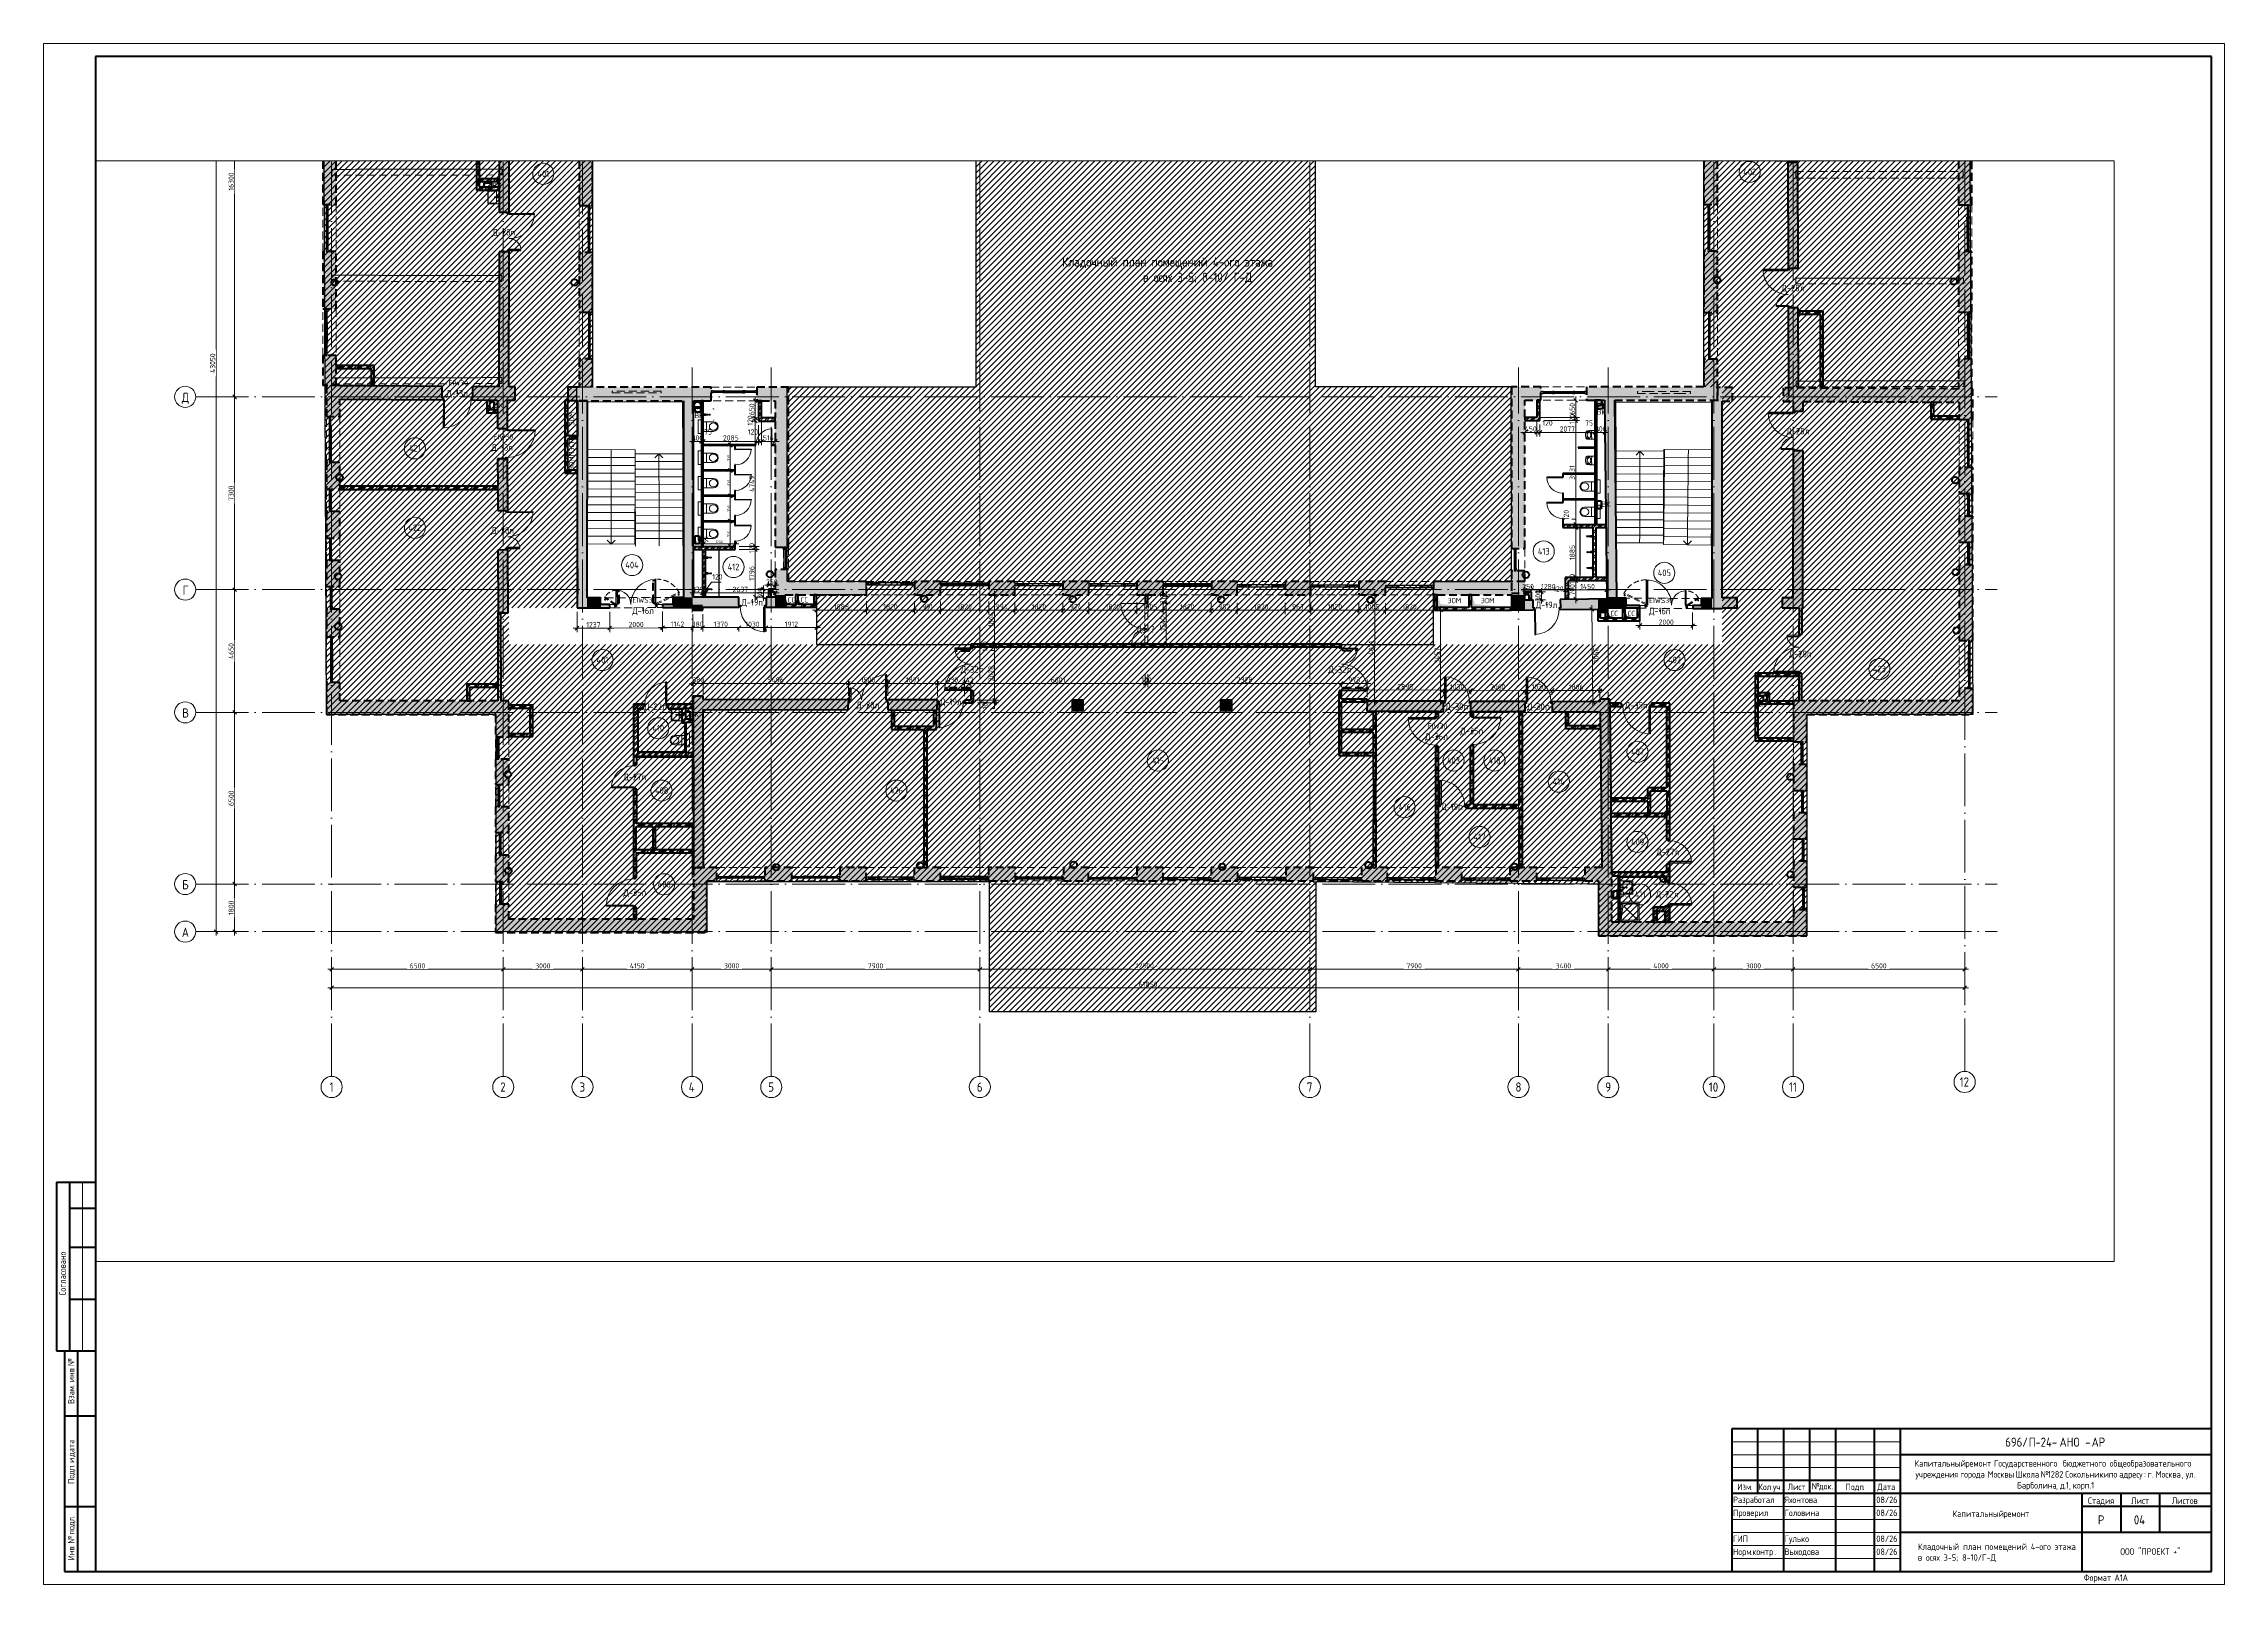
# Paper-space layout 'Layout1 (4)' of a CAD drawing. Header units: millimetres. Extents: x -803 to 7456, y 1 to 5835.
# The model-space entities are those that its viewports show. They can reach past a viewport. Long polylines and large blocks are cut down to what shows.
import ezdxf

# ---------------------------------------------------------------- set-up
doc = ezdxf.new("R2010")
doc.units = ezdxf.units.MM
for name, pattern in [('ADSK_Линия сетки', [25, 20, -2.5, 0, -2.5]), ('ADSK_Сверху', [4.5, 3, -1.5]), ('ADSK_Снесено', [4.5, 3, -1.5]), ('ADSK_Штриховая_ш2 п1', [3, 2, -1])]:
    doc.linetypes.add(name, pattern=pattern)
for name, color, linetype, lineweight, true_color in [('_ Окна', 5, 'Continuous', 30, 0x0000ff), ('Витраж', 5, 'Continuous', 18, 0x0000ff), ('Двери', 5, 'Continuous', 18, 0x0000ff), ('Линии', 7, 'Continuous', 9, 0x00a600), ('Обобщенные модели', 5, 'Continuous', 18, 0x0000ff), ('Окна', 5, 'Continuous', 18, 0x0000ff), ('Панели витража', 5, 'Continuous', 18, 0x0000ff), ('планы со стояками отопление_dwg', 7, 'Continuous', 9, 0x767676), ('Сантехника', 5, 'Continuous', 18, 0x0000ff), ('Стены внутренние', 5, 'Continuous', 18, 0x0000ff), ('Стены наружные', 1, 'ADSK_Снесено', 18, 0xff0000), ('Стены штриховка', 5, 'Continuous', 18, 0x0000ff)]:
    doc.layers.add(name, color=color, linetype=linetype, lineweight=lineweight, true_color=true_color)
for name, color, linetype, lineweight in [('Аннотация', 7, 'Continuous', 9), ('Каркас', 7, 'Continuous', 18), ('Лестницы', 7, 'Continuous', 18), ('Марки дверей', 7, 'Continuous', 20), ('Марки помещений', 7, 'Continuous', 20), ('Несущие колонны', 7, 'Continuous', 18), ('Оси', 7, 'Continuous', 9), ('Основная надпись', 7, 'Continuous', 30), ('Размеры', 7, 'Continuous', 9), ('стояки', 7, 'Continuous', 9), ('Стрелки вверх', 7, 'Continuous', 18), ('Узлы', 7, 'Continuous', 18)]:
    doc.layers.add(name, color=color, linetype=linetype, lineweight=lineweight)
doc.styles.add('GOST Common', font='GOST_Common.ttf', dxfattribs={"width": 0.9, "height": 350})
doc.styles.add('GOST Common_1', font='GOST_Common.ttf', dxfattribs={"width": 0.9, "height": 200})
doc.styles.add('GOST Common_2', font='GOST_Common.ttf', dxfattribs={"width": 0.9, "height": 250})
doc.styles.add('GOST Common_3', font='GOST_Common.ttf', dxfattribs={"width": 0.9, "height": 100})
doc.styles.add('GOST Common_4', font='GOST_Common.ttf', dxfattribs={"width": 0.9, "height": 2.5})
doc.styles.add('GOST Common_5', font='GOST_Common.ttf', dxfattribs={"width": 0.9, "height": 3.5})
doc.dimstyles.new('ADSK_Основной_1_мм_Округление_до_1_мм_2', dxfattribs={"dimscale": 304.8, "dimtxt": 100.5715, "dimasz": 0.463911, "dimexe": 0.492126, "dimexo": 0.492126, "dimgap": 0.098425, "dimtad": 1, "dimdec": 0, "dimdsep": 46, "dimtxsty": 'GOST Common_3', "dimblk1": 'OBLIQUE', "dimblk2": 'OBLIQUE', "dimsah": 1, "dimcen": 0.09, "dimdle": 0.492126, "dimazin": 2, "dimtfac": 1, "dimtdec": 4, "dimtix": 1, "dimtmove": 0, "dimatfit": 3, "dimfxl": 1, "dimtvp": 1, "dimtolj": 1, "dimtzin": 0, "dimlwd": 20, "dimlwe": 20, "dimarcsym": 2})
doc.dimstyles.new('ADSK_Основной_2_5_мм', dxfattribs={"dimscale": 304.8, "dimtxt": 251.428749, "dimasz": 0.463911, "dimexe": 0.492126, "dimexo": 0.492126, "dimgap": 0.098425, "dimtad": 1, "dimdec": 1, "dimrnd": 0.1, "dimdsep": 46, "dimtxsty": 'GOST Common_1', "dimblk1": 'OBLIQUE', "dimblk2": 'OBLIQUE', "dimsah": 1, "dimcen": 0.09, "dimdle": 0.492126, "dimazin": 2, "dimtfac": 1, "dimtdec": 4, "dimtix": 1, "dimtmove": 0, "dimatfit": 3, "dimfxl": 1, "dimtvp": 1, "dimtfill": 1, "dimtolj": 1, "dimtzin": 0, "dimlwd": 20, "dimlwe": 20, "dimarcsym": 2})
doc.dimstyles.new('ADSK_Основной_2_мм', dxfattribs={"dimscale": 304.8, "dimtxt": 201.142999, "dimasz": 0.463911, "dimexe": 0.492126, "dimexo": 0.492126, "dimgap": 0.098425, "dimtad": 1, "dimdec": 1, "dimrnd": 0.1, "dimdsep": 46, "dimtxsty": 'GOST Common_1', "dimblk1": 'OBLIQUE', "dimblk2": 'OBLIQUE', "dimsah": 1, "dimcen": 0.09, "dimdle": 0.492126, "dimazin": 2, "dimtfac": 1, "dimtdec": 4, "dimtix": 1, "dimtmove": 0, "dimatfit": 3, "dimfxl": 1, "dimtvp": 1, "dimtolj": 1, "dimtzin": 0, "dimlwd": 20, "dimlwe": 20, "dimarcsym": 2})
doc.dimstyles.new('ADSK_Основной_2_мм_Округление_до_1_мм', dxfattribs={"dimscale": 304.8, "dimtxt": 201.142999, "dimasz": 0.463911, "dimexe": 0.492126, "dimexo": 0.492126, "dimgap": 0.098425, "dimtad": 1, "dimdec": 0, "dimdsep": 46, "dimtxsty": 'GOST Common_1', "dimblk1": 'OBLIQUE', "dimblk2": 'OBLIQUE', "dimsah": 1, "dimcen": 0.09, "dimdle": 0.492126, "dimazin": 2, "dimtfac": 1, "dimtdec": 4, "dimtix": 1, "dimtmove": 0, "dimatfit": 3, "dimfxl": 1, "dimtvp": 1, "dimtolj": 1, "dimtzin": 0, "dimlwd": 20, "dimlwe": 20, "dimarcsym": 2})
doc.dimstyles.new('ADSK_Основной_2_мм_Округление_до_1_мм_1', dxfattribs={"dimscale": 304.8, "dimtxt": 201.142999, "dimasz": 0.463911, "dimexe": 0.492126, "dimexo": 0.492126, "dimgap": 0.098425, "dimtad": 1, "dimdec": 0, "dimdsep": 46, "dimtxsty": 'GOST Common_1', "dimblk1": 'OBLIQUE', "dimblk2": 'OBLIQUE', "dimsah": 1, "dimcen": 0.09, "dimdle": 0.492126, "dimazin": 2, "dimtfac": 1, "dimtdec": 4, "dimtix": 1, "dimtmove": 1, "dimatfit": 3, "dimfxl": 1, "dimtvp": 1, "dimtolj": 1, "dimtzin": 0, "dimlwd": 20, "dimlwe": 20, "dimarcsym": 2})
pattern_1 = [(45, (322754.53, 150), (-179.6051, 179.6051), []), (45, (322818.03, 150), (0, 359.2102), []), (45, (322691.03, 150), (0, 359.2102), [])]
pattern_2 = [(45, (322754.53, 150), (-117.8655, 117.8655), []), (45, (322833.11, 150), (-117.8655, 117.8655), [])]
pattern_3 = [(45, (322754.535, 150), (-35.35534, 35.35534), []), (135, (322754.535, 150), (-35.35534, -35.35534), [])]
pattern_4 = [(45, (322754.53, 150), (-70.71068, 70.71068), [])]
pattern_5 = [(45, (322754.53, 85026.59), (-112.2532, 112.2532), [])]

psp = doc.layouts.new('Layout1 (4)')

# ---------------------------------------------------------------- texts
at = {"layer": 'Основная надпись', "lineweight": 9, "attachment_point": 1}
for s, insert, char_height, width, style in [('696/', (6626.1, 557), 34.37, 107.708, 'GOST Common_5'), ('\\fGOST Common|b0|i0|c204|p34|;\\W.9;П', (6714.9, 557), 34.374, 30.47, 'GOST Common_5'), ('-24-', (6740.1, 557), 34.37, 111.251, 'GOST Common_5'), ('АНО', (6831.9, 557), 34.37, 94.953, 'GOST Common_5'), (' - ', (6910.2, 557), 34.37, 52.437, 'GOST Common_5'), ('АР', (6953.5, 557), 34.37, 64.483, 'GOST Common_5'), ('Капитальный', (6282.6, 471.7), 24.553, 223.92, 'GOST Common_4'), ('учреждения', (6286.1, 430.2), 24.55, 196.284, 'GOST Common_4'), ('города', (6455.7, 430.2), 24.55, 116.92, 'GOST Common_4'), ('ремонт', (6475, 471.7), 24.55, 121.88, 'GOST Common_4'), ('Москвы', (6559.7, 430.2), 24.55, 119.046, 'GOST Common_4'), ('Государственного', (6583.1, 471.7), 24.553, 307.535, 'GOST Common_4'), ('Школа', (6665.6, 430.2), 24.55, 105.582, 'GOST Common_4'), ('\\fGOST Common|b0|i0|c204|p34|;\\W.9;№', (6760.3, 430.2), 24.553, 32.596, 'GOST Common_4'), ('1282 ', (6787.2, 430.2), 24.55, 80.073, 'GOST Common_4'), ('бюджетного', (6844.5, 471.7), 24.55, 205.496, 'GOST Common_4'), ('Сокольники', (6853.2, 430.2), 24.55, 191.324, 'GOST Common_4'), ('по', (7018.7, 430.2), 24.55, 38.265, 'GOST Common_4'), ('общеобразовательного', (7021.6, 471.7), 24.553, 398.237, 'GOST Common_4'), ('адресу', (7057.9, 430.2), 24.55, 114.086, 'GOST Common_4'), (': ', (7152, 430.2), 24.55, 17.007, 'GOST Common_4'), ('\\fGOST Common|b0|i0|c204|p34|;\\W.9;г', (7166, 430.2), 24.553, 19.132, 'GOST Common_4'), ('Москва', (7195.9, 430.2), 24.55, 119.046, 'GOST Common_4'), ('ул', (7309.3, 430.2), 24.55, 38.265, 'GOST Common_4'), ('Разработал', (5595.2, 333.7), 24.55, 203.37, 'GOST Common_4'), ('Яхонтова', (5790, 333.7), 24.55, 162.271, 'GOST Common_4'), ('08/26', (6137.8, 333.7), 24.55, 153.059, 'GOST Common_4'), ('Барболина', (6670.8, 388.6), 24.55, 178.569, 'GOST Common_4'), (', ', (6818.2, 388.6), 24.55, 18.424, 'GOST Common_4'), ('\\fGOST Common|b0|i0|c204|p34|;\\W.9;д', (6833.4, 388.6), 24.553, 19.132, 'GOST Common_4'), ('.1, ', (6849.2, 388.6), 24.55, 39.682, 'GOST Common_4'), ('корп', (6881.9, 388.6), 24.55, 76.53, 'GOST Common_4'), ('.1', (6945, 388.6), 24.55, 21.258, 'GOST Common_4'), ('. ', (7181.8, 430.2), 24.55, 17.007, 'GOST Common_4'), (', ', (7294.1, 430.2), 24.55, 18.424, 'GOST Common_4'), ('\\fGOST Common|b0|i0|c204|p34|;\\W.9;.', (7340.9, 430.2), 24.553, 7.795, 'GOST Common_4'), ('Проверил', (5595.2, 284.5), 24.55, 155.185, 'GOST Common_4'), ('Головина', (5790, 284.5), 24.55, 155.185, 'GOST Common_4'), ('08/26', (6137.8, 284.5), 24.55, 153.059, 'GOST Common_4'), ('Капитальный', (6426.8, 281), 24.553, 223.92, 'GOST Common_4'), ('ремонт', (6619.1, 281), 24.55, 121.88, 'GOST Common_4'), ('\\fGOST Common|b0|i0|c204|p34|;\\W.9;Р', (6977.1, 262.8), 34.374, 30.47, 'GOST Common_5'), ('04', (7113.3, 262.8), 34.37, 57.397, 'GOST Common_5'), ('ГИП', (5595.2, 186.3), 24.55, 64.483, 'GOST Common_4'), ('Гулько', (5790, 186.3), 24.55, 114.794, 'GOST Common_4'), ('08/26', (6137.8, 186.3), 24.55, 153.059, 'GOST Common_4'), ('Норм', (5595.2, 137.2), 24.55, 80.781, 'GOST Common_4'), ('\\fGOST Common|b0|i0|c204|p34|;\\W.9;.', (5661.9, 137.2), 24.553, 7.795, 'GOST Common_4'), ('контр', (5668.3, 137.2), 24.55, 100.622, 'GOST Common_4'), ('\\fGOST Common|b0|i0|c204|p34|;\\W.9;.', (5751.3, 137.2), 24.553, 7.795, 'GOST Common_4'), ('Выходова', (5790, 137.2), 24.55, 160.145, 'GOST Common_4'), ('08/26', (6137.8, 137.2), 24.55, 153.059, 'GOST Common_4'), ('Кладочный план помещений 4-ого этажа\\Pв осях 3-5; 8-10/Г-Д', (6295.3, 156.2), 24.553, 555.88, 'GOST Common_4'), ('\\fGOST Common|b0|i0|c204|p34|;\\W.9; ', (-104.7, 13.5), 2.5, 0.938, 'GOST Common_4'), ('\\fGOST Common|b0|i0|c204|p34|;\\W.9; ', (-102.6, 43.7), 2.5, 0.938, 'GOST Common_4'), ('\\fGOST Common|b0|i0|c204|p34|;\\W.9; ', (-100.7, 47.9), 2.5, 0.938, 'GOST Common_4'), ('\\fGOST Common|b0|i0|c204|p34|;\\W.9; ', (-94.7, 13.5), 2.5, 0.938, 'GOST Common_4'), ('\\fGOST Common|b0|i0|c204|p34|;\\W.9; ', (-92, 43.7), 2.5, 0.938, 'GOST Common_4'), ('\\fGOST Common|b0|i0|c204|p34|;\\W.9; ', (-89.7, 47.9), 2.5, 0.938, 'GOST Common_4'), ('\\fGOST Common|b0|i0|c204|p34|;\\W.9; ', (-86, 28.5), 2.5, 0.938, 'GOST Common_4'), ('\\fGOST Common|b0|i0|c204|p34|;\\W.9; ', (-81.3, 43.7), 2.5, 0.938, 'GOST Common_4'), ('\\fGOST Common|b0|i0|c204|p34|;\\W.9; ', (-71.6, 43.7), 2.5, 0.938, 'GOST Common_4'), ('\\fGOST Common|b0|i0|c204|p34|;\\W.9; ', (-63, 47.9), 2.5, 0.938, 'GOST Common_4'), ('\\fGOST Common|b0|i0|c204|p34|;\\W.9; ', (-45.3, 43.7), 2.5, 0.938, 'GOST Common_4'), ('\\fGOST Common|b0|i0|c204|p34|;\\W.9; ', (-45, 47.9), 2.5, 0.938, 'GOST Common_4'), ('\\fGOST Common|b0|i0|c204|p34|;\\W.9; ', (-41.3, 43.7), 2.5, 0.938, 'GOST Common_4')]:
    psp.add_mtext(s, dxfattribs=dict(at, insert=insert, char_height=char_height, width=width, style=style))

msp = doc.modelspace()

# ---------------------------------------------------------------- texts
at = {"layer": 'Аннотация', "attachment_point": 1}
for s, insert, char_height, width, style in [('ВК', (322905.74, 28805.06), 200, 360.7594, 'GOST Common_1'), ('Кладочный план помещений 4-ого этажа \\P                в осях 3-5; 8-10/ Г-Д', (344482.32, 25989.45), 350, 10143.7627, 'GOST Common_2'), ('ВК', (322973.18, 20487.65), 200, 360.7594, 'GOST Common_1'), ('ВК', (330559.19, 20099.34), 200, 360.7594, 'GOST Common_1'), ('ВК', (364733.17, 20228.53), 200, 360.7594, 'GOST Common_1'), ('ВК', (364914.08, 16739.45), 200, 360.7594, 'GOST Common_1'), ('ВК', (330747.43, 15412.98), 200, 360.7594, 'GOST Common_1'), ('СС', (334093.25, 13117.48), 200, 317.4683, 'GOST Common_1'), ('СС', (334581.17, 13117.48), 200, 317.4683, 'GOST Common_1'), ('ЭОМ', (359080.46, 13091.87), 200, 555.5694, 'GOST Common_1'), ('ЭОМ', (360340.46, 13091.87), 200, 555.5694, 'GOST Common_1'), ('СС', (365253.51, 12605.08), 200, 317.4683, 'GOST Common_1'), ('СС', (365902.9, 12605.08), 200, 317.4683, 'GOST Common_1'), ('ВК', (370811.69, 9160.38), 200, 360.7594, 'GOST Common_1'), ('ВК', (330392.85, 8781.48), 200, 360.7594, 'GOST Common_1'), ('ВК', (365523.39, 1972.33), 200, 360.7594, 'GOST Common_1')]:
    msp.add_mtext(s, dxfattribs=dict(at, insert=insert, char_height=char_height, width=width, style=style))
at = {"layer": 'Аннотация', "char_height": 200, "attachment_point": 1, "rotation": 90, "style": 'GOST Common_1'}
for s, insert, width in [('ЭОМ', (325804.74, 19630.88), 555.5694), ('ПЭСПЗ', (325804.74, 18459.34), 858.6073), ('ЭОМ', (325804.74, 17935.47), 555.5694)]:
    msp.add_mtext(s, dxfattribs=dict(at, insert=insert, width=width))
at = {"layer": 'Марки дверей', "lineweight": 9, "attachment_point": 1}
for s, insert, char_height, width, style in [('\\fGOST Common|b0|i0|c204|p34|;\\W.9;Д', (322905.73, 27062.94), 250, 245.3164, 'GOST Common_2'), ('-28', (323108.14, 27062.94), 250, 584.4302, 'GOST Common_2'), ('\\fGOST Common|b0|i0|c204|p34|;\\W.9;п', (323590.34, 27062.94), 250, 194.8101, 'GOST Common_2'), ('\\fGOST Common|b0|i0|c204|p34|;\\W.9;Д', (371729.18, 24946.73), 250, 245.3164, 'GOST Common_2'), ('-28', (371931.59, 24946.73), 250, 584.4302, 'GOST Common_2'), ('\\fGOST Common|b0|i0|c204|p34|;\\W.9;л', (372413.79, 24946.73), 250, 194.8101, 'GOST Common_2'), ('\\fGOST Common|b0|i0|c204|p34|;\\W.9;Д', (321160.9, 20961.23), 250, 245.3164, 'GOST Common_2'), ('EIW30', (321238.3, 21336.63), 200, 779.2402, 'GOST Common_1'), ('-13', (321363.31, 20961.23), 250, 526.7087, 'GOST Common_2'), ('\\fGOST Common|b0|i0|c204|p34|;\\W.9;л', (321797.88, 20961.23), 250, 194.8101, 'GOST Common_2'), ('EIW30', (322948.4, 19285.91), 200, 779.2402, 'GOST Common_1'), ('\\fGOST Common|b0|i0|c204|p34|;\\W.9;Д', (371918.72, 19531.02), 250, 245.3164, 'GOST Common_2'), ('-28', (372121.13, 19531.02), 250, 584.4302, 'GOST Common_2'), ('\\fGOST Common|b0|i0|c204|p34|;\\W.9;л', (372603.33, 19531.02), 250, 194.8101, 'GOST Common_2'), ('\\fGOST Common|b0|i0|c204|p34|;\\W.9;Д', (322871, 18910.51), 250, 245.3164, 'GOST Common_2'), ('-13', (323073.41, 18910.51), 250, 526.7087, 'GOST Common_2'), ('\\fGOST Common|b0|i0|c204|p34|;\\W.9;п', (323507.98, 18910.51), 250, 194.8101, 'GOST Common_2'), ('\\fGOST Common|b0|i0|c204|p34|;\\W.9;Д', (322860.19, 15773.33), 250, 245.3164, 'GOST Common_2'), ('-28', (323062.59, 15773.33), 250, 584.4302, 'GOST Common_2'), ('\\fGOST Common|b0|i0|c204|p34|;\\W.9;п', (323544.8, 15773.33), 250, 194.8101, 'GOST Common_2'), ('\\fGOST Common|b0|i0|c204|p34|;\\W.9;Д', (328202.73, 12735.15), 250, 245.3164, 'GOST Common_2'), ('EIWS30', (328205.43, 13110.56), 200, 959.6199, 'GOST Common_1'), ('-16', (328405.14, 12735.15), 250, 526.7087, 'GOST Common_2'), ('\\fGOST Common|b0|i0|c204|p34|;\\W.9;л', (328839.72, 12735.15), 250, 194.8101, 'GOST Common_2'), ('\\fGOST Common|b0|i0|c204|p34|;\\W.9;Д', (332336.57, 13050.86), 250, 245.3164, 'GOST Common_2'), ('-19', (332538.98, 13050.86), 250, 526.7087, 'GOST Common_2'), ('\\fGOST Common|b0|i0|c204|p34|;\\W.9;п', (332973.55, 13050.86), 250, 194.8101, 'GOST Common_2'), ('\\fGOST Common|b0|i0|c204|p34|;\\W.9;Д', (362418.15, 12953.75), 250, 245.3164, 'GOST Common_2'), ('-19', (362620.56, 12953.75), 250, 526.7087, 'GOST Common_2'), ('\\fGOST Common|b0|i0|c204|p34|;\\W.9;л', (363055.13, 12953.75), 250, 194.8101, 'GOST Common_2'), ('\\fGOST Common|b0|i0|c204|p34|;\\W.9;Д', (366710.1, 12720.93), 250, 245.3164, 'GOST Common_2'), ('EIWS30', (366712.8, 13096.33), 200, 959.6199, 'GOST Common_1'), ('-16', (366912.51, 12720.93), 250, 526.7087, 'GOST Common_2'), ('\\fGOST Common|b0|i0|c204|p34|;\\W.9;п', (367347.09, 12720.93), 250, 194.8101, 'GOST Common_2'), ('Дв', (347296.53, 12031.55), 250, 440.1264, 'GOST Common_2'), ('-7', (347659.67, 12031.55), 250, 389.6201, 'GOST Common_2'), ('\\fGOST Common|b0|i0|c204|p34|;\\W.9;Д', (372004.7, 11091.59), 250, 245.3164, 'GOST Common_2'), ('-28', (372207.11, 11091.59), 250, 584.4302, 'GOST Common_2'), ('\\fGOST Common|b0|i0|c204|p34|;\\W.9;п', (372689.31, 11091.59), 250, 194.8101, 'GOST Common_2'), ('\\fGOST Common|b0|i0|c204|p34|;\\W.9;Д', (340637.62, 10509.55), 250, 245.3164, 'GOST Common_2'), ('-32', (340840.02, 10509.55), 250, 584.4302, 'GOST Common_2'), ('\\fGOST Common|b0|i0|c204|p34|;\\W.9;п', (341322.23, 10509.55), 250, 194.8101, 'GOST Common_2'), ('\\fGOST Common|b0|i0|c204|p34|;\\W.9;Д', (354566.24, 10509.55), 250, 245.3164, 'GOST Common_2'), ('-32', (354768.65, 10509.55), 250, 584.4302, 'GOST Common_2'), ('\\fGOST Common|b0|i0|c204|p34|;\\W.9;л', (355250.85, 10509.55), 250, 194.8101, 'GOST Common_2'), ('\\fGOST Common|b0|i0|c204|p34|;\\W.9;Д', (328648.87, 9097.41), 250, 245.3164, 'GOST Common_2'), ('-22', (328851.27, 9097.41), 250, 584.4302, 'GOST Common_2'), ('\\fGOST Common|b0|i0|c204|p34|;\\W.9;Д', (336693.67, 9161.77), 250, 245.3164, 'GOST Common_2'), ('-28', (336896.07, 9161.77), 250, 584.4302, 'GOST Common_2'), ('\\fGOST Common|b0|i0|c204|p34|;\\W.9;л', (337378.28, 9161.77), 250, 194.8101, 'GOST Common_2'), ('\\fGOST Common|b0|i0|c204|p34|;\\W.9;Д', (339854.42, 9282.04), 250, 245.3164, 'GOST Common_2'), ('-19', (340056.82, 9282.04), 250, 526.7087, 'GOST Common_2'), ('\\fGOST Common|b0|i0|c204|p34|;\\W.9;л', (340491.4, 9282.04), 250, 194.8101, 'GOST Common_2'), ('\\fGOST Common|b0|i0|c204|p34|;\\W.9;Д', (358998.83, 9102.81), 250, 245.3164, 'GOST Common_2'), ('-30', (359201.23, 9102.81), 250, 584.4302, 'GOST Common_2'), ('\\fGOST Common|b0|i0|c204|p34|;\\W.9;Д', (362089.05, 9094.64), 250, 245.3164, 'GOST Common_2'), ('-30', (362291.45, 9094.64), 250, 584.4302, 'GOST Common_2'), ('\\fGOST Common|b0|i0|c204|p34|;\\W.9;Д', (365795.05, 9155.93), 250, 245.3164, 'GOST Common_2'), ('-35', (365997.46, 9155.93), 250, 584.4302, 'GOST Common_2'), ('\\fGOST Common|b0|i0|c204|p34|;\\W.9;л', (329333.48, 9097.41), 250, 194.8101, 'GOST Common_2'), ('EIW30', (358329.68, 8340.02), 200, 779.2402, 'GOST Common_1'), ('\\fGOST Common|b0|i0|c204|p34|;\\W.9;п', (359683.44, 9102.81), 250, 194.8101, 'GOST Common_2'), ('\\fGOST Common|b0|i0|c204|p34|;\\W.9;п', (362773.66, 9094.64), 250, 194.8101, 'GOST Common_2'), ('\\fGOST Common|b0|i0|c204|p34|;\\W.9;п', (366479.66, 9155.93), 250, 194.8101, 'GOST Common_2'), ('\\fGOST Common|b0|i0|c204|p34|;\\W.9;Д', (358228.43, 7964.62), 250, 245.3164, 'GOST Common_2'), ('-36', (358430.83, 7964.62), 250, 584.4302, 'GOST Common_2'), ('\\fGOST Common|b0|i0|c204|p34|;\\W.9;л', (358913.04, 7964.62), 250, 194.8101, 'GOST Common_2'), ('\\fGOST Common|b0|i0|c204|p34|;\\W.9;Д', (359563.32, 8176.45), 250, 245.3164, 'GOST Common_2'), ('-35', (359765.73, 8176.45), 250, 584.4302, 'GOST Common_2'), ('\\fGOST Common|b0|i0|c204|p34|;\\W.9;п', (360247.93, 8176.45), 250, 194.8101, 'GOST Common_2'), ('\\fGOST Common|b0|i0|c204|p34|;\\W.9;Д', (327865.08, 6435.41), 250, 245.3164, 'GOST Common_2'), ('-27', (328067.49, 6435.41), 250, 584.4302, 'GOST Common_2'), ('\\fGOST Common|b0|i0|c204|p34|;\\W.9;п', (328549.69, 6435.41), 250, 194.8101, 'GOST Common_2'), ('\\fGOST Common|b0|i0|c204|p34|;\\W.9;Д', (358840.17, 5307.04), 250, 245.3164, 'GOST Common_2'), ('-19', (359042.58, 5307.04), 250, 526.7087, 'GOST Common_2'), ('\\fGOST Common|b0|i0|c204|p34|;\\W.9;п', (359477.16, 5307.04), 250, 194.8101, 'GOST Common_2'), ('\\fGOST Common|b0|i0|c204|p34|;\\W.9;Д', (366990.05, 3598.8), 250, 245.3164, 'GOST Common_2'), ('-27', (367192.46, 3598.8), 250, 584.4302, 'GOST Common_2'), ('\\fGOST Common|b0|i0|c204|p34|;\\W.9;л', (367674.66, 3598.8), 250, 194.8101, 'GOST Common_2'), ('\\fGOST Common|b0|i0|c204|p34|;\\W.9;Д', (327863.58, 2053.41), 250, 245.3164, 'GOST Common_2'), ('-35', (328065.99, 2053.41), 250, 584.4302, 'GOST Common_2'), ('\\fGOST Common|b0|i0|c204|p34|;\\W.9;п', (328548.19, 2053.41), 250, 194.8101, 'GOST Common_2'), ('\\fGOST Common|b0|i0|c204|p34|;\\W.9;Д', (366962.05, 2000.3), 250, 245.3164, 'GOST Common_2'), ('-22', (367164.46, 2000.3), 250, 584.4302, 'GOST Common_2'), ('\\fGOST Common|b0|i0|c204|p34|;\\W.9;л', (367646.66, 2000.3), 250, 194.8101, 'GOST Common_2')]:
    msp.add_mtext(s, dxfattribs=dict(at, insert=insert, char_height=char_height, width=width, style=style))
at = {"layer": 'Марки помещений', "lineweight": 9, "char_height": 250, "attachment_point": 1, "style": 'GOST Common_2'}
for s, insert, width in [('401', (324608.06, 29274.74), 548.3542), ('402', (370279.54, 29350.18), 606.0757), ('421', (319747.13, 18883.53), 548.3542), ('422', (319723.28, 15872.93), 606.0757), ('413', (362499.11, 14979.53), 548.3542), ('404', (327940.7, 14463.06), 627.7213), ('412', (331814.87, 14390.51), 548.3542), ('405', (367041.72, 14167.5), 606.0757), ('401', (326850.12, 10868.52), 548.3542), ('402', (367432.21, 10868.52), 606.0757), ('423', (375189.74, 10524.25), 606.0757), ('410', (328964.56, 8282.89), 548.3542), ('415', (347886.49, 7061.76), 548.3542), ('403', (359058.48, 7061.76), 606.0757), ('418', (360634.59, 7061.76), 548.3542), ('407', (366029.8, 7389.9), 606.0757), ('408', (329064.12, 5925.54), 606.0757), ('426', (337958.84, 5925.54), 606.0757), ('414', (363062.26, 6261.76), 569.9998), ('416', (357230.76, 5295.95), 548.3542), ('417', (360070.9, 4168.57), 548.3542), ('409', (366029.8, 3980.78), 606.0757), ('406', (329161.19, 2377.16), 606.0757), ('411', (366169.74, 1994.55), 490.6327)]:
    msp.add_mtext(s, dxfattribs=dict(at, insert=insert, width=width))
at = {"layer": 'Оси', "char_height": 350, "attachment_point": 1, "style": 'GOST Common'}
for s, insert, width in [('\\fGOST Common|b0|i0|c204|p34|;\\W.9;Д', (311140.14, 20859.38), 346.329), ('\\fGOST Common|b0|i0|c204|p34|;\\W.9;Г', (311169.84, 13559.38), 274.1771), ('\\fGOST Common|b0|i0|c204|p34|;\\W.9;В', (311154.99, 8909.38), 310.2531), ('\\fGOST Common|b0|i0|c204|p34|;\\W.9;Б', (311154.99, 2409.38), 310.2531), ('\\fGOST Common|b0|i0|c204|p34|;\\W.9;А', (311140.14, 609.38), 346.329), ('\\fGOST Common|b0|i0|c204|p34|;\\W.9;1', (316736.21, -5253.06), 187.5949), ('\\fGOST Common|b0|i0|c204|p34|;\\W.9;2', (323200.66, -5253.06), 274.1771), ('\\fGOST Common|b0|i0|c204|p34|;\\W.9;3', (326203.36, -5253.06), 266.9619), ('\\fGOST Common|b0|i0|c204|p34|;\\W.9;4', (330335.81, -5253.06), 310.2531), ('\\fGOST Common|b0|i0|c204|p34|;\\W.9;5', (333350.66, -5253.06), 274.1771), ('\\fGOST Common|b0|i0|c204|p34|;\\W.9;6', (341250.66, -5253.06), 274.1771), ('\\fGOST Common|b0|i0|c204|p34|;\\W.9;7', (353750.66, -5253.06), 274.1771), ('\\fGOST Common|b0|i0|c204|p34|;\\W.9;8', (361650.66, -5253.06), 274.1771), ('\\fGOST Common|b0|i0|c204|p34|;\\W.9;9', (365050.66, -5253.06), 274.1771), ('10', (368973.26, -5253.06), 461.772), ('11', (372008.81, -5253.06), 375.1897), ('12', (378473.26, -5062.25), 461.772)]:
    msp.add_mtext(s, dxfattribs=dict(at, insert=insert, width=width))

# ---------------------------------------------------------------- blocks, each defined once
blk = doc.blocks.new('ADSK_ОсновнаяНадпись - Форма 3-2127565-План 1-го этажа М 1-100 Маркировочный')
at = {"layer": 'Основная надпись', "lineweight": 20}
for p, q in [((-1033, 445.5), (-192, 445.5)), ((-1033, 445.5), (-1033, -148.5)), ((-192, 445.5), (-192, -148.5)), ((-1018, 6.5), (-1018, -58.5)), ((-317, -93.5), (-382, -93.5)), ((-317, -98.5), (-382, -98.5)), ((-317, -103.5), (-382, -103.5)), ((-317, -118.5), (-382, -118.5)), ((-317, -123.5), (-382, -123.5)), ((-317, -128.5), (-382, -128.5)), ((-317, -133.5), (-382, -133.5)), ((-317, -138.5), (-382, -138.5)), ((-192, -148.5), (-1033, -148.5))]:
    blk.add_line(p, q, dxfattribs=at)
at = {"layer": 'Основная надпись', "lineweight": 50}
for p, q in [((-197, 440.5), (-1013, 440.5)), ((-1013, 440.5), (-1013, -143.5)), ((-197, -143.5), (-197, 440.5)), ((-1028, 6.5), (-1028, -58.5)), ((-1028, 6.5), (-1013, 6.5)), ((-1023, 6.5), (-1023, -58.5)), ((-1023, -3.5), (-1013, -3.5)), ((-1023, -18.5), (-1013, -18.5)), ((-1023, -38.5), (-1013, -38.5)), ((-1028, -58.5), (-1013, -58.5)), ((-1025, -58.5), (-1025, -143.5)), ((-1025, -58.5), (-1013, -58.5)), ((-1020, -58.5), (-1020, -143.5)), ((-1025, -83.5), (-1013, -83.5)), ((-197, -88.5), (-382, -88.5)), ((-382, -88.5), (-382, -143.5)), ((-372, -88.5), (-372, -113.5)), ((-362, -88.5), (-362, -143.5)), ((-352, -88.5), (-352, -113.5)), ((-342, -88.5), (-342, -143.5)), ((-327, -88.5), (-327, -143.5)), ((-317, -88.5), (-317, -143.5)), ((-197, -98.5), (-317, -98.5)), ((-317, -108.5), (-382, -108.5)), ((-197, -113.5), (-382, -113.5)), ((-247, -113.5), (-247, -143.5)), ((-232, -113.5), (-232, -128.5)), ((-217, -113.5), (-217, -128.5)), ((-1025, -118.5), (-1013, -118.5)), ((-197, -118.5), (-247, -118.5)), ((-197, -128.5), (-317, -128.5)), ((-1025, -143.5), (-1013, -143.5)), ((-1013, -143.5), (-197, -143.5))]:
    blk.add_line(p, q, dxfattribs=at)
at = {"layer": 'Основная надпись', "lineweight": 9, "char_height": 2.5, "attachment_point": 1, "rotation": 90, "style": 'GOST Common_4'}
for s, insert, width in [('Согласовано', (-1026.91, -37.14), 21.5734), ('\\fGOST Common|b0|i0|c204|p34|;\\W.9;№', (-1023.63, -64.35), 3.319), ('инв', (-1023.63, -70.6), 5.8443), ('. ', (-1023.63, -65.78), 1.7316), ('Взам', (-1023.63, -78.94), 8.3696), ('. ', (-1023.63, -72.03), 1.7316), ('\\fGOST Common|b0|i0|c204|p34|;\\W.9; ', (-1023.63, -100.13), 0.938), ('дата', (-1023.63, -99.36), 8.7304), ('\\fGOST Common|b0|i0|c204|p34|;\\W.9;и', (-1023.63, -101.74), 1.9481), ('Подп', (-1023.63, -109.78), 8.0089), ('. ', (-1023.63, -103.17), 1.7316), ('подл', (-1023.63, -129.31), 7.7924), ('\\fGOST Common|b0|i0|c204|p34|;\\W.9;.', (-1023.63, -122.88), 0.7937), ('\\fGOST Common|b0|i0|c204|p34|;\\W.9;№', (-1023.63, -132.82), 3.319), ('\\fGOST Common|b0|i0|c204|p34|;\\W.9; ', (-1023.63, -130.08), 0.938), ('Инв', (-1023.63, -139.25), 6.0608), ('. ', (-1023.63, -134.25), 1.7316)]:
    blk.add_mtext(s, dxfattribs=dict(at, insert=insert, width=width))
at = {"layer": 'Основная надпись', "lineweight": 9, "char_height": 2.5, "attachment_point": 1, "style": 'GOST Common_4'}
for s, insert, width in [('Изм', (-379.88, -109.67), 6.1329), ('\\fGOST Common|b0|i0|c204|p34|;\\W.9;.', (-374.82, -109.67), 0.7937), ('Кол', (-371.75, -109.67), 6.0608), ('\\fGOST Common|b0|i0|c204|p34|;\\W.9;.', (-366.75, -109.67), 0.7937), ('уч', (-366.1, -109.67), 3.8962), ('\\fGOST Common|b0|i0|c204|p34|;\\W.9;.', (-362.88, -109.67), 0.7937), ('Лист', (-360.41, -109.67), 8.2975), ('\\fGOST Common|b0|i0|c204|p34|;\\W.9;№', (-351.11, -109.4), 3.319), ('док', (-348.38, -109.4), 5.8443), ('\\fGOST Common|b0|i0|c204|p34|;\\W.9;.', (-343.55, -109.4), 0.7937), ('Подп', (-338.08, -109.67), 8.0089), ('\\fGOST Common|b0|i0|c204|p34|;\\W.9;.', (-331.47, -109.67), 0.7937), ('Дата', (-325.82, -109.67), 9.2354), ('Стадия', (-244.61, -114.99), 12.4101), ('Лист', (-227.92, -114.99), 8.2975), ('Листов', (-212.28, -114.99), 12.1937), ('ООО "ПРОЕКТ +"', (-232.13, -134.59), 34.9957), ('Формат', (-246.24, -144.67), 13.4202), ('Формат', (-246.24, -144.67), 13.4202), ('\\fGOST Common|b0|i0|c204|p34|;\\W.9; ', (-235.17, -144.67), 0.938), ('\\fGOST Common|b0|i0|c204|p34|;\\W.9; ', (-235.17, -144.67), 0.938), ('\\fGOST Common|b0|i0|c204|p34|;\\W.9;А', (-234.4, -144.67), 2.4532), ('\\fGOST Common|b0|i0|c204|p34|;\\W.9;А', (-234.4, -144.67), 2.4532), ('\\fGOST Common|b0|i0|c204|p34|;\\W.9;1', (-232.37, -144.67), 1.3709), ('\\fGOST Common|b0|i0|c204|p34|;\\W.9;1', (-232.37, -144.67), 1.3709), ('\\fGOST Common|b0|i0|c204|p34|;\\W.9;А', (-231.24, -144.67), 2.4532), ('\\fGOST Common|b0|i0|c204|p34|;\\W.9;А', (-231.24, -144.67), 2.4532)]:
    blk.add_mtext(s, dxfattribs=dict(at, insert=insert, width=width))
blk = doc.blocks.new('ADSK_БалкаЖБ_Прямоугольная - 241_5х432мм-861375-04 План 4-го этажа')
at = {"layer": 'Каркас', "color": 253, "linetype": 'ADSK_Сверху', "true_color": 0xaaaaaa}
for p, q in [((-3172, 121), (-3172, -121)), ((-3172, 121), (3172, 121)), ((3172, -121), (3172, 121)), ((-3172, -121), (3172, -121))]:
    blk.add_line(p, q, dxfattribs=at)
at = {"layer": 'Каркас', "color": 253, "linetype": 'ADSK_Сверху', "true_color": 0xb2b2b2}
for p, q in [((3172, 121), (3172, 0)), ((-3172, -121), (-3172, 0))]:
    blk.add_line(p, q, dxfattribs=at)
blk = doc.blocks.new('ADSK_БалкаЖБ_Прямоугольная - 215х453мм-861642-04 План 4-го этажа')
at = {"layer": 'Каркас', "color": 253, "linetype": 'ADSK_Сверху', "true_color": 0xaaaaaa}
for p, q in [((-3175, 107), (-3175, -108)), ((-3175, 107), (3175, 107)), ((3175, -108), (3175, 107)), ((-3175, -108), (3175, -108))]:
    blk.add_line(p, q, dxfattribs=at)
at = {"layer": 'Каркас', "color": 253, "linetype": 'ADSK_Сверху', "true_color": 0xb2b2b2}
for p, q in [((-3175, -108), (-3175, 107)), ((3175, 107), (-3175, 107)), ((3175, 107), (3175, -108)), ((-3175, -108), (3175, -108))]:
    blk.add_line(p, q, dxfattribs=at)
blk = doc.blocks.new('ADSK_БалкаЖБ_Прямоугольная - 215х453мм-861734-04 План 4-го этажа')
at = {"layer": 'Каркас', "color": 253, "linetype": 'ADSK_Сверху', "true_color": 0xaaaaaa}
for p, q in [((-3178, 107), (-3178, -108)), ((-3178, 107), (3178, 107)), ((3178, -108), (3178, 107)), ((-3178, -108), (3178, -108))]:
    blk.add_line(p, q, dxfattribs=at)
at = {"layer": 'Каркас', "color": 253, "linetype": 'ADSK_Сверху', "true_color": 0xb2b2b2}
for p, q in [((-3178, -108), (-3178, 107)), ((3178, 107), (-3178, 107)), ((3178, 107), (3178, -108)), ((-3178, -108), (3178, -108))]:
    blk.add_line(p, q, dxfattribs=at)
blk = doc.blocks.new('ADSK_БалкаЖБ_Прямоугольная - 225_2х468мм-865025-04 План 4-го этажа')
at = {"layer": 'Каркас', "color": 253, "linetype": 'ADSK_Сверху', "true_color": 0xaaaaaa}
for p, q in [((-3224, 113), (-3224, -113)), ((-3224, 113), (3224, 113)), ((3224, -113), (3224, 113)), ((-3224, -113), (3224, -113))]:
    blk.add_line(p, q, dxfattribs=at)
at = {"layer": 'Каркас', "color": 253, "linetype": 'ADSK_Сверху', "true_color": 0xb2b2b2}
for p, q in [((-3224, -113), (-3224, 113)), ((3224, 113), (-3224, 113)), ((3224, 113), (3224, -113)), ((-3224, -113), (3224, -113))]:
    blk.add_line(p, q, dxfattribs=at)
blk = doc.blocks.new('ADSK_БалкаЖБ_Прямоугольная - 225_2х481мм-865223-04 План 4-го этажа')
at = {"layer": 'Каркас', "color": 253, "linetype": 'ADSK_Сверху', "true_color": 0xaaaaaa}
for p, q in [((-3224, 113), (-3224, -113)), ((-3224, 113), (3224, 113)), ((3224, -113), (3224, 113)), ((-3224, -113), (3224, -113))]:
    blk.add_line(p, q, dxfattribs=at)
at = {"layer": 'Каркас', "color": 253, "linetype": 'ADSK_Сверху', "true_color": 0xb2b2b2}
for p, q in [((-3224, -113), (-3224, 113)), ((3224, 113), (-3224, 113)), ((3224, 113), (3224, -113)), ((-3224, -113), (3224, -113))]:
    blk.add_line(p, q, dxfattribs=at)
blk = doc.blocks.new('ADSK_БалкаЖБ_Прямоугольная - 225_2х481мм-865435-04 План 4-го этажа')
at = {"layer": 'Каркас', "color": 253, "linetype": 'ADSK_Сверху', "true_color": 0xaaaaaa}
for p, q in [((-3228, 113), (-3228, -113)), ((-3228, 113), (3228, 113)), ((3228, -113), (3228, 113)), ((-3228, -113), (3228, -113))]:
    blk.add_line(p, q, dxfattribs=at)
at = {"layer": 'Каркас', "color": 253, "linetype": 'ADSK_Сверху', "true_color": 0xb2b2b2}
for p, q in [((-3228, -113), (-3228, 113)), ((3228, 113), (-3228, 113)), ((3228, 113), (3228, -113)), ((-3228, -113), (3228, -113))]:
    blk.add_line(p, q, dxfattribs=at)
blk = doc.blocks.new('Витраж-тент со смещением вовне - 60мм 30 сдвиг-1466941-04 План 4-го этажа')
at = {"layer": '_ Окна', "color": 161, "linetype": 'ADSK_Сверху', "true_color": 0xaaaaff}
for p, q in [((-379, 25), (-379, -45)), ((-379, 25), (-349, 25)), ((-379, -45), (-379, 25)), ((379, 25), (349, 25)), ((379, -45), (379, 25)), ((379, -45), (379, 25)), ((-319, -45), (-379, -45)), ((-319, -35), (-319, -45)), ((319, -35), (319, -45)), ((319, -45), (379, -45))]:
    blk.add_line(p, q, dxfattribs=at)
at = {"layer": 'Окна', "color": 161, "linetype": 'ADSK_Сверху', "true_color": 0xaaaaff}
blk.add_line((-319, -45), (319, -45), dxfattribs=at)
blk = doc.blocks.new('Прямоугольный импост - 70х20_56мм-1425354-04 План 4-го этажа')
at = {"layer": 'Витраж', "color": 161, "linetype": 'ADSK_Сверху', "true_color": 0xaaaaff}
for p, q in [((11258, 14868), (11188, 14868)), ((11188, 14868), (11188, 14792)), ((11258, 14868), (11258, 14792)), ((11188, 14094), (11188, 14018)), ((11258, 14094), (11258, 14018)), ((11188, 14018), (11258, 14018))]:
    blk.add_line(p, q, dxfattribs=at)
blk = doc.blocks.new('Прямоугольный импост - 70х20_56мм-1424845-04 План 4-го этажа')
at = {"layer": 'Витраж', "color": 161, "linetype": 'ADSK_Сверху', "true_color": 0xaaaaff}
for p, q in [((-76, 35), (0, 35)), ((0, 35), (0, -35)), ((0, -35), (-76, -35))]:
    blk.add_line(p, q, dxfattribs=at)
blk = doc.blocks.new('Прямоугольный импост - 70х20_56мм-1424846-04 План 4-го этажа')
at = {"layer": 'Витраж', "color": 161, "linetype": 'ADSK_Сверху', "true_color": 0xaaaaff}
for p, q in [((0, 35), (-76, 35)), ((0, -35), (0, 35)), ((-76, -35), (0, -35))]:
    blk.add_line(p, q, dxfattribs=at)
blk = doc.blocks.new('Прямоугольный импост - 70х60мм-1425356-04 План 4-го этажа')
at = {"layer": 'Витраж', "color": 161, "linetype": 'ADSK_Сверху', "true_color": 0xaaaaff}
for p, q in [((11258, 14792), (11188, 14792)), ((11188, 14792), (11188, 14094)), ((11188, 14094), (11258, 14094)), ((11258, 14792), (11258, 14094))]:
    blk.add_line(p, q, dxfattribs=at)
blk = doc.blocks.new('Системная панель - _AR_Стекло_40мм_привязка по центру-1239009-04 План 4-го этажа')
at = {"layer": 'Панели витража', "color": 161, "linetype": 'ADSK_Сверху', "true_color": 0xaaaaff}
for p, q in [((180, 20), (-180, 20)), ((-180, -20), (-180, 20)), ((180, 20), (180, -20)), ((-180, -20), (180, -20))]:
    blk.add_line(p, q, dxfattribs=at)
blk = doc.blocks.new('Прямоугольный импост - 70х20_60мм-1225109-04 План 4-го этажа')
at = {"layer": 'Витраж', "color": 161, "linetype": 'ADSK_Сверху', "true_color": 0xaaaaff}
for p, q in [((39704, 2327), (39704, 2257)), ((39784, 2327), (39704, 2327)), ((39784, 2257), (39704, 2257)), ((40174, 2327), (40144, 2327)), ((40174, 2257), (40144, 2257))]:
    blk.add_line(p, q, dxfattribs=at)
blk = doc.blocks.new('Прямоугольный импост - 70х20_60мм-1424711-04 План 4-го этажа')
at = {"layer": 'Витраж', "color": 161, "linetype": 'ADSK_Сверху', "true_color": 0xaaaaff}
for p, q in [((-80, 35), (0, 35)), ((0, 35), (0, -35)), ((0, -35), (-80, -35))]:
    blk.add_line(p, q, dxfattribs=at)
blk = doc.blocks.new('Прямоугольный импост - 70х20_60мм-1424712-04 План 4-го этажа')
at = {"layer": 'Витраж', "color": 161, "linetype": 'ADSK_Сверху', "true_color": 0xaaaaff}
for p, q in [((0, 35), (-80, 35)), ((0, -35), (0, 35)), ((-80, -35), (0, -35))]:
    blk.add_line(p, q, dxfattribs=at)
blk = doc.blocks.new('Прямоугольный импост - 70х20_60мм-1225111-04 План 4-го этажа')
at = {"layer": 'Витраж', "color": 161, "linetype": 'ADSK_Сверху', "true_color": 0xaaaaff}
for p, q in [((40204, 2327), (40174, 2327)), ((40204, 2257), (40174, 2257)), ((41054, 2327), (41024, 2327)), ((41054, 2257), (41024, 2257))]:
    blk.add_line(p, q, dxfattribs=at)
blk = doc.blocks.new('Витраж-тент со смещением вовне - 60мм 30 сдвиг-1466942-04 План 4-го этажа')
at = {"layer": '_ Окна', "color": 161, "linetype": 'ADSK_Сверху', "true_color": 0xaaaaff}
for p, q in [((-440, 25), (-440, -45)), ((-440, 25), (-410, 25)), ((-440, -45), (-440, 25)), ((440, 25), (410, 25)), ((440, -45), (440, 25)), ((440, -45), (440, 25)), ((-380, -45), (-440, -45)), ((-380, -35), (-380, -45)), ((380, -35), (380, -45)), ((380, -45), (440, -45))]:
    blk.add_line(p, q, dxfattribs=at)
at = {"layer": 'Окна', "color": 161, "linetype": 'ADSK_Сверху', "true_color": 0xaaaaff}
blk.add_line((-380, -45), (380, -45), dxfattribs=at)
blk = doc.blocks.new('Прямоугольный импост - 70х20_60мм-1225113-04 План 4-го этажа')
at = {"layer": 'Витраж', "color": 161, "linetype": 'ADSK_Сверху', "true_color": 0xaaaaff}
for p, q in [((41084, 2327), (41054, 2327)), ((41084, 2257), (41054, 2257)), ((41524, 2327), (41444, 2327)), ((41524, 2257), (41444, 2257)), ((41524, 2257), (41524, 2327))]:
    blk.add_line(p, q, dxfattribs=at)
blk = doc.blocks.new('Прямоугольный импост - 70х60мм-1424709-04 План 4-го этажа')
at = {"layer": 'Витраж', "color": 161, "linetype": 'ADSK_Сверху', "true_color": 0xaaaaff}
for p, q in [((-30, 35), (30, 35)), ((30, -35), (-30, -35))]:
    blk.add_line(p, q, dxfattribs=at)
blk = doc.blocks.new('Прямоугольный импост - 70х60мм-1225009-04 План 4-го этажа')
at = {"layer": 'Витраж', "color": 161, "linetype": 'ADSK_Сверху', "true_color": 0xaaaaff}
for p, q in [((39784, 2327), (39784, 2312)), ((40144, 2327), (39784, 2327)), ((39784, 2272), (39784, 2257)), ((40144, 2257), (39784, 2257)), ((40144, 2312), (40144, 2327)), ((40144, 2257), (40144, 2272))]:
    blk.add_line(p, q, dxfattribs=at)
blk = doc.blocks.new('Прямоугольный импост - 70х60мм-1242018-04 План 4-го этажа')
at = {"layer": 'Витраж', "color": 161, "linetype": 'ADSK_Сверху', "true_color": 0xaaaaff}
for p, q in [((40204, 2327), (40204, 2257)), ((41024, 2327), (40204, 2327)), ((41024, 2257), (40204, 2257)), ((41024, 2257), (41024, 2327))]:
    blk.add_line(p, q, dxfattribs=at)
blk = doc.blocks.new('Прямоугольный импост - 70х60мм-V3-04 План 4-го этажа')
at = {"layer": 'Витраж', "color": 161, "linetype": 'ADSK_Сверху', "true_color": 0xaaaaff}
for p, q in [((12864, 2397), (12864, 2327)), ((13224, 2397), (12864, 2397)), ((13224, 2327), (12864, 2327)), ((13224, 2327), (13224, 2397))]:
    blk.add_line(p, q, dxfattribs=at)
blk = doc.blocks.new('Витраж-тент со смещением вовне - 60мм 30 сдвиг-1466970-04 План 4-го этажа')
at = {"layer": '_ Окна', "color": 161, "linetype": 'ADSK_Сверху', "true_color": 0xaaaaff}
for p, q in [((-440, -35), (-440, -45)), ((-440, -45), (-440, -35)), ((-380, -45), (-440, -45)), ((-380, -35), (-380, -45)), ((380, -35), (380, -45)), ((380, -45), (440, -45)), ((440, -45), (440, -35)), ((440, -45), (440, -35))]:
    blk.add_line(p, q, dxfattribs=at)
at = {"layer": 'Окна', "color": 161, "linetype": 'ADSK_Сверху', "true_color": 0xaaaaff}
blk.add_line((-380, -45), (380, -45), dxfattribs=at)
blk = doc.blocks.new('Прямоугольный импост - 70х20_60мм-1431693-04 План 4-го этажа')
at = {"layer": 'Витраж', "color": 161, "linetype": 'ADSK_Сверху', "true_color": 0xaaaaff}
for p, q in [((-5911, 11464), (-5981, 11464)), ((-5981, 11384), (-5981, 11464)), ((-5981, 10979), (-5981, 11009)), ((-5911, 11384), (-5911, 11464)), ((-5911, 10979), (-5911, 11009))]:
    blk.add_line(p, q, dxfattribs=at)
blk = doc.blocks.new('Прямоугольный импост - 70х20_60мм-1429327-04 План 4-го этажа')
at = {"layer": 'Витраж', "color": 161, "linetype": 'ADSK_Сверху', "true_color": 0xaaaaff}
for p, q in [((-80, 35), (0, 35)), ((0, 35), (0, -35)), ((0, -35), (-80, -35))]:
    blk.add_line(p, q, dxfattribs=at)
blk = doc.blocks.new('Прямоугольный импост - 70х20_60мм-1429328-04 План 4-го этажа')
at = {"layer": 'Витраж', "color": 161, "linetype": 'ADSK_Сверху', "true_color": 0xaaaaff}
for p, q in [((0, 35), (-80, 35)), ((0, -35), (0, 35)), ((-80, -35), (0, -35))]:
    blk.add_line(p, q, dxfattribs=at)
blk = doc.blocks.new('Прямоугольный импост - 70х20_60мм-1261975-04 План 4-го этажа')
at = {"layer": 'Витраж', "color": 161, "linetype": 'ADSK_Сверху', "true_color": 0xaaaaff}
for p, q in [((-5981, 10949), (-5981, 10979)), ((-5911, 10949), (-5911, 10979)), ((-5981, 10204), (-5981, 10234)), ((-5911, 10204), (-5911, 10234))]:
    blk.add_line(p, q, dxfattribs=at)
blk = doc.blocks.new('Прямоугольный импост - 70х60мм-1429325-04 План 4-го этажа')
at = {"layer": 'Витраж', "color": 161, "linetype": 'ADSK_Сверху', "true_color": 0xaaaaff}
for p, q in [((-30, 35), (30, 35)), ((30, -35), (-30, -35))]:
    blk.add_line(p, q, dxfattribs=at)
blk = doc.blocks.new('Прямоугольный импост - 70х60мм-1431695-04 План 4-го этажа')
at = {"layer": 'Витраж', "color": 161, "linetype": 'ADSK_Сверху', "true_color": 0xaaaaff}
for p, q in [((-5911, 11384), (-5981, 11384)), ((-5981, 11009), (-5981, 11384)), ((-5981, 11009), (-5911, 11009)), ((-5911, 11009), (-5911, 11384))]:
    blk.add_line(p, q, dxfattribs=at)
blk = doc.blocks.new('Прямоугольный импост - 70х60мм-1261977-04 План 4-го этажа')
at = {"layer": 'Витраж', "color": 161, "linetype": 'ADSK_Сверху', "true_color": 0xaaaaff}
for p, q in [((-5911, 10949), (-5981, 10949)), ((-5981, 10234), (-5981, 10949)), ((-5911, 10234), (-5911, 10949)), ((-5981, 10234), (-5911, 10234))]:
    blk.add_line(p, q, dxfattribs=at)
blk = doc.blocks.new('Прямоугольный импост - 70х20_56мм-1424848-04 План 4-го этажа')
at = {"layer": 'Витраж', "color": 161, "linetype": 'ADSK_Сверху', "true_color": 0xaaaaff}
for p, q in [((-76, 35), (0, 35)), ((0, 35), (0, -35)), ((0, -35), (-76, -35))]:
    blk.add_line(p, q, dxfattribs=at)
blk = doc.blocks.new('Прямоугольный импост - 70х20_56мм-1424849-04 План 4-го этажа')
at = {"layer": 'Витраж', "color": 161, "linetype": 'ADSK_Сверху', "true_color": 0xaaaaff}
for p, q in [((0, 35), (-76, 35)), ((0, -35), (0, 35)), ((-76, -35), (0, -35))]:
    blk.add_line(p, q, dxfattribs=at)
blk = doc.blocks.new('Прямоугольный импост - 70х20_60мм-1426885-04 План 4-го этажа')
at = {"layer": 'Витраж', "color": 161, "linetype": 'ADSK_Сверху', "true_color": 0xaaaaff}
for p, q in [((-6113, 23885), (-6183, 23885)), ((-6183, 23805), (-6183, 23885)), ((-6183, 23385), (-6183, 23415)), ((-6113, 23805), (-6113, 23885)), ((-6113, 23385), (-6113, 23415))]:
    blk.add_line(p, q, dxfattribs=at)
blk = doc.blocks.new('Прямоугольный импост - 70х20_60мм-1424482-04 План 4-го этажа')
at = {"layer": 'Витраж', "color": 161, "linetype": 'ADSK_Сверху', "true_color": 0xaaaaff}
for p, q in [((-80, 35), (0, 35)), ((0, 35), (0, -35)), ((0, -35), (-80, -35))]:
    blk.add_line(p, q, dxfattribs=at)
blk = doc.blocks.new('Прямоугольный импост - 70х20_60мм-1424483-04 План 4-го этажа')
at = {"layer": 'Витраж', "color": 161, "linetype": 'ADSK_Сверху', "true_color": 0xaaaaff}
for p, q in [((0, 35), (-80, 35)), ((0, -35), (0, 35)), ((-80, -35), (0, -35))]:
    blk.add_line(p, q, dxfattribs=at)
blk = doc.blocks.new('Прямоугольный импост - 70х20_60мм-1225850-04 План 4-го этажа')
at = {"layer": 'Витраж', "color": 161, "linetype": 'ADSK_Сверху', "true_color": 0xaaaaff}
for p, q in [((-6183, 23355), (-6183, 23385)), ((-6113, 23355), (-6113, 23385)), ((-6183, 22585), (-6183, 22615)), ((-6113, 22585), (-6113, 22615))]:
    blk.add_line(p, q, dxfattribs=at)
blk = doc.blocks.new('Прямоугольный импост - 70х60мм-1424480-04 План 4-го этажа')
at = {"layer": 'Витраж', "color": 161, "linetype": 'ADSK_Сверху', "true_color": 0xaaaaff}
for p, q in [((-30, 35), (30, 35)), ((30, -35), (-30, -35))]:
    blk.add_line(p, q, dxfattribs=at)
blk = doc.blocks.new('Прямоугольный импост - 70х60мм-1426887-04 План 4-го этажа')
at = {"layer": 'Витраж', "color": 161, "linetype": 'ADSK_Сверху', "true_color": 0xaaaaff}
for p, q in [((-6113, 23805), (-6183, 23805)), ((-6183, 23415), (-6183, 23805)), ((-6183, 23415), (-6113, 23415)), ((-6113, 23415), (-6113, 23805))]:
    blk.add_line(p, q, dxfattribs=at)
blk = doc.blocks.new('Прямоугольный импост - 70х60мм-1229542-04 План 4-го этажа')
at = {"layer": 'Витраж', "color": 161, "linetype": 'ADSK_Сверху', "true_color": 0xaaaaff}
for p, q in [((-6113, 23355), (-6183, 23355)), ((-6183, 22615), (-6183, 23355)), ((-6113, 22615), (-6113, 23355)), ((-6183, 22615), (-6113, 22615))]:
    blk.add_line(p, q, dxfattribs=at)
blk = doc.blocks.new('Системная панель - _AR_Стекло_40мм_привязка по центру-1241995-04 План 4-го этажа')
at = {"layer": 'Панели витража', "color": 161, "linetype": 'ADSK_Сверху', "true_color": 0xaaaaff}
for p, q in [((180, 20), (-180, 20)), ((-180, -20), (-180, 20)), ((180, 20), (180, -20)), ((-180, -20), (180, -20))]:
    blk.add_line(p, q, dxfattribs=at)
blk = doc.blocks.new('Прямоугольный импост - 70х20_60мм-1431843-04 План 4-го этажа')
at = {"layer": 'Витраж', "color": 161, "linetype": 'ADSK_Сверху', "true_color": 0xaaaaff}
for p, q in [((-5968, 19806), (-6038, 19806)), ((-6038, 19726), (-6038, 19806)), ((-6038, 19346), (-6038, 19376)), ((-5968, 19726), (-5968, 19806)), ((-5968, 19346), (-5968, 19376))]:
    blk.add_line(p, q, dxfattribs=at)
blk = doc.blocks.new('Прямоугольный импост - 70х20_60мм-1424706-04 План 4-го этажа')
at = {"layer": 'Витраж', "color": 161, "linetype": 'ADSK_Сверху', "true_color": 0xaaaaff}
for p, q in [((-80, 35), (0, 35)), ((0, 35), (0, -35)), ((0, -35), (-80, -35))]:
    blk.add_line(p, q, dxfattribs=at)
blk = doc.blocks.new('Прямоугольный импост - 70х20_60мм-1424707-04 План 4-го этажа')
at = {"layer": 'Витраж', "color": 161, "linetype": 'ADSK_Сверху', "true_color": 0xaaaaff}
for p, q in [((0, 35), (-80, 35)), ((0, -35), (0, 35)), ((-80, -35), (0, -35))]:
    blk.add_line(p, q, dxfattribs=at)
blk = doc.blocks.new('Системная панель - _AR_Стекло_40мм_привязка по центру-1431847-04 План 4-го этажа')
at = {"layer": 'Панели витража', "color": 161, "linetype": 'ADSK_Сверху', "true_color": 0xaaaaff}
for p, q in [((175, 20), (-175, 20)), ((-175, -20), (-175, 20)), ((175, 20), (175, -20)), ((-175, -20), (175, -20))]:
    blk.add_line(p, q, dxfattribs=at)
blk = doc.blocks.new('Витраж-тент со смещением вовне - 60мм 30 сдвиг-1466943-04 План 4-го этажа')
at = {"layer": '_ Окна', "color": 161, "linetype": 'ADSK_Сверху', "true_color": 0xaaaaff}
for p, q in [((-400, 25), (-400, -45)), ((-400, 25), (-370, 25)), ((-400, -45), (-400, 25)), ((400, 25), (370, 25)), ((400, -45), (400, 25)), ((400, -45), (400, 25)), ((-340, -45), (-400, -45)), ((-340, -35), (-340, -45)), ((340, -35), (340, -45)), ((340, -45), (400, -45))]:
    blk.add_line(p, q, dxfattribs=at)
at = {"layer": 'Окна', "color": 161, "linetype": 'ADSK_Сверху', "true_color": 0xaaaaff}
blk.add_line((-340, -45), (340, -45), dxfattribs=at)
blk = doc.blocks.new('Прямоугольный импост - 70х60мм-1424704-04 План 4-го этажа')
at = {"layer": 'Витраж', "color": 161, "linetype": 'ADSK_Сверху', "true_color": 0xaaaaff}
for p, q in [((-30, 35), (30, 35)), ((30, -35), (-30, -35))]:
    blk.add_line(p, q, dxfattribs=at)
blk = doc.blocks.new('Прямоугольный импост - 70х60мм-1431845-04 План 4-го этажа')
at = {"layer": 'Витраж', "color": 161, "linetype": 'ADSK_Сверху', "true_color": 0xaaaaff}
for p, q in [((-6023, 19726), (-6038, 19726)), ((-6038, 19376), (-6038, 19726)), ((-6038, 19376), (-6023, 19376)), ((-5968, 19726), (-5983, 19726)), ((-5983, 19376), (-5968, 19376)), ((-5968, 19376), (-5968, 19726))]:
    blk.add_line(p, q, dxfattribs=at)
blk = doc.blocks.new('Прямоугольный импост - 70х20_60мм-1425107-04 План 4-го этажа')
at = {"layer": 'Витраж', "color": 161, "linetype": 'ADSK_Сверху', "true_color": 0xaaaaff}
for p, q in [((-6077, 27832), (-6147, 27832)), ((-6147, 27752), (-6147, 27832)), ((-6147, 27382), (-6147, 27412)), ((-6077, 27752), (-6077, 27832)), ((-6077, 27382), (-6077, 27412))]:
    blk.add_line(p, q, dxfattribs=at)
blk = doc.blocks.new('Прямоугольный импост - 70х20_60мм-1258642-04 План 4-го этажа')
at = {"layer": 'Витраж', "color": 161, "linetype": 'ADSK_Сверху', "true_color": 0xaaaaff}
for p, q in [((-80, 35), (0, 35)), ((0, 35), (0, -35)), ((0, -35), (-80, -35))]:
    blk.add_line(p, q, dxfattribs=at)
blk = doc.blocks.new('Прямоугольный импост - 70х20_60мм-1258643-04 План 4-го этажа')
at = {"layer": 'Витраж', "color": 161, "linetype": 'ADSK_Сверху', "true_color": 0xaaaaff}
for p, q in [((0, 35), (-80, 35)), ((0, -35), (0, 35)), ((-80, -35), (0, -35))]:
    blk.add_line(p, q, dxfattribs=at)
blk = doc.blocks.new('Прямоугольный импост - 70х20_60мм-1243038-04 План 4-го этажа')
at = {"layer": 'Витраж', "color": 161, "linetype": 'ADSK_Сверху', "true_color": 0xaaaaff}
for p, q in [((-6147, 27352), (-6147, 27382)), ((-6077, 27352), (-6077, 27382)), ((-6147, 26532), (-6147, 26562)), ((-6077, 26532), (-6077, 26562))]:
    blk.add_line(p, q, dxfattribs=at)
blk = doc.blocks.new('Прямоугольный импост - 70х60мм-1258640-04 План 4-го этажа')
at = {"layer": 'Витраж', "color": 161, "linetype": 'ADSK_Сверху', "true_color": 0xaaaaff}
for p, q in [((-30, 35), (30, 35)), ((30, -35), (-30, -35))]:
    blk.add_line(p, q, dxfattribs=at)
blk = doc.blocks.new('Прямоугольный импост - 70х60мм-1425109-04 План 4-го этажа')
at = {"layer": 'Витраж', "color": 161, "linetype": 'ADSK_Сверху', "true_color": 0xaaaaff}
for p, q in [((-6077, 27752), (-6147, 27752)), ((-6147, 27412), (-6147, 27752)), ((-6147, 27412), (-6077, 27412)), ((-6077, 27412), (-6077, 27752))]:
    blk.add_line(p, q, dxfattribs=at)
blk = doc.blocks.new('Прямоугольный импост - 70х60мм-1243040-04 План 4-го этажа')
at = {"layer": 'Витраж', "color": 161, "linetype": 'ADSK_Сверху', "true_color": 0xaaaaff}
for p, q in [((-6077, 27352), (-6147, 27352)), ((-6147, 26562), (-6147, 27352)), ((-6077, 26562), (-6077, 27352)), ((-6147, 26562), (-6077, 26562))]:
    blk.add_line(p, q, dxfattribs=at)
blk = doc.blocks.new('Прямоугольный импост - 70х20_60мм-1438125-04 План 4-го этажа')
at = {"layer": 'Витраж', "color": 161, "linetype": 'ADSK_Сверху', "true_color": 0xaaaaff}
for p, q in [((-80, 35), (0, 35)), ((0, 35), (0, -35)), ((0, -35), (-80, -35))]:
    blk.add_line(p, q, dxfattribs=at)
blk = doc.blocks.new('Прямоугольный импост - 70х20_60мм-1438126-04 План 4-го этажа')
at = {"layer": 'Витраж', "color": 161, "linetype": 'ADSK_Сверху', "true_color": 0xaaaaff}
for p, q in [((0, 35), (-80, 35)), ((0, -35), (0, 35)), ((-80, -35), (0, -35))]:
    blk.add_line(p, q, dxfattribs=at)
blk = doc.blocks.new('Прямоугольный импост - 70х60мм-1438123-04 План 4-го этажа')
at = {"layer": 'Витраж', "color": 161, "linetype": 'ADSK_Сверху', "true_color": 0xaaaaff}
for p, q in [((-30, 35), (30, 35)), ((30, -35), (-30, -35))]:
    blk.add_line(p, q, dxfattribs=at)
blk = doc.blocks.new('Прямоугольный импост - 70х20_56мм-1238645-04 План 4-го этажа')
at = {"layer": 'Витраж', "color": 161, "linetype": 'ADSK_Сверху', "true_color": 0xaaaaff}
for p, q in [((4689, 20774), (4689, 20704)), ((5159, 20774), (4689, 20774)), ((4689, 20704), (5159, 20704))]:
    blk.add_line(p, q, dxfattribs=at)
blk = doc.blocks.new('Прямоугольный импост - 70х20_56мм-1329112-04 План 4-го этажа')
at = {"layer": 'Витраж', "color": 161, "linetype": 'ADSK_Сверху', "true_color": 0xaaaaff}
for p, q in [((6539, 20774), (6069, 20774)), ((6069, 20704), (6539, 20704)), ((6539, 20704), (6539, 20774))]:
    blk.add_line(p, q, dxfattribs=at)
blk = doc.blocks.new('Прямоугольный импост - 70х20_56мм-1329113-04 План 4-го этажа')
at = {"layer": 'Витраж', "color": 161, "linetype": 'ADSK_Сверху', "true_color": 0xaaaaff}
for p, q in [((6069, 20774), (5159, 20774)), ((5159, 20704), (6069, 20704))]:
    blk.add_line(p, q, dxfattribs=at)
blk = doc.blocks.new('Прямоугольный импост - 70х20_60мм-1236811-04 План 4-го этажа')
at = {"layer": 'Витраж', "color": 161, "linetype": 'ADSK_Сверху', "true_color": 0xaaaaff}
for p, q in [((-80, 35), (0, 35)), ((0, 35), (0, -35)), ((0, -35), (-80, -35))]:
    blk.add_line(p, q, dxfattribs=at)
blk = doc.blocks.new('Прямоугольный импост - 70х20_60мм-1236812-04 План 4-го этажа')
at = {"layer": 'Витраж', "color": 161, "linetype": 'ADSK_Сверху', "true_color": 0xaaaaff}
for p, q in [((0, 35), (-80, 35)), ((0, -35), (0, 35)), ((-80, -35), (0, -35))]:
    blk.add_line(p, q, dxfattribs=at)
blk = doc.blocks.new('Прямоугольный импост - 70х20_60мм-1464022-04 План 4-го этажа')
at = {"layer": 'Витраж', "color": 161, "linetype": 'ADSK_Сверху', "true_color": 0xaaaaff}
for p, q in [((8906, 20787), (8936, 20787)), ((8906, 20717), (8936, 20717)), ((9666, 20787), (9696, 20787)), ((9666, 20717), (9696, 20717))]:
    blk.add_line(p, q, dxfattribs=at)
blk = doc.blocks.new('Прямоугольный импост - 70х60мм-1236807-04 План 4-го этажа')
at = {"layer": 'Витраж', "color": 161, "linetype": 'ADSK_Сверху', "true_color": 0xaaaaff}
for p, q in [((-30, 35), (30, 35)), ((30, -35), (-30, -35))]:
    blk.add_line(p, q, dxfattribs=at)
blk = doc.blocks.new('Прямоугольный импост - 70х60мм-1464024-04 План 4-го этажа')
at = {"layer": 'Витраж', "color": 161, "linetype": 'ADSK_Сверху', "true_color": 0xaaaaff}
for p, q in [((8936, 20787), (8936, 20717)), ((8936, 20787), (9666, 20787)), ((8936, 20717), (9666, 20717)), ((9666, 20717), (9666, 20787))]:
    blk.add_line(p, q, dxfattribs=at)
blk = doc.blocks.new('Системная панель - _AR_Стекло_40мм_привязка по центру-1463982-04 План 4-го этажа')
at = {"layer": 'Панели витража', "color": 161, "linetype": 'ADSK_Сверху', "true_color": 0xaaaaff}
for p, q in [((180, 20), (-180, 20)), ((-180, -20), (-180, 20)), ((180, 20), (180, -20)), ((-180, -20), (180, -20))]:
    blk.add_line(p, q, dxfattribs=at)
blk = doc.blocks.new('Витраж-тент со смещением вовне - 60мм 30 сдвиг-1466982-04 План 4-го этажа')
at = {"layer": '_ Окна', "color": 161, "linetype": 'ADSK_Сверху', "true_color": 0xaaaaff}
for p, q in [((-440, 25), (-440, -45)), ((-440, 25), (-410, 25)), ((-440, -45), (-440, 25)), ((440, 25), (410, 25)), ((440, -45), (440, 25)), ((440, -45), (440, 25)), ((-380, -45), (-440, -45)), ((-380, -35), (-380, -45)), ((380, -35), (380, -45)), ((380, -45), (440, -45))]:
    blk.add_line(p, q, dxfattribs=at)
at = {"layer": 'Окна', "color": 161, "linetype": 'ADSK_Сверху', "true_color": 0xaaaaff}
blk.add_line((-380, -45), (380, -45), dxfattribs=at)
blk = doc.blocks.new('Прямоугольный импост - 70х20_56мм-1464237-04 План 4-го этажа')
at = {"layer": 'Витраж', "color": 161, "linetype": 'ADSK_Сверху', "true_color": 0xaaaaff}
for p, q in [((45053, 20757), (43993, 20757)), ((43993, 20687), (45053, 20687))]:
    blk.add_line(p, q, dxfattribs=at)
blk = doc.blocks.new('Системная панель - _AR_Стекло_40мм_привязка по центру-1425253-04 План 4-го этажа')
at = {"layer": 'Панели витража', "color": 161, "linetype": 'ADSK_Сверху', "true_color": 0xaaaaff}
for p, q in [((170, 20), (-170, 20)), ((-170, -20), (-170, 20)), ((170, 20), (170, -20)), ((-170, -20), (170, -20))]:
    blk.add_line(p, q, dxfattribs=at)
blk = doc.blocks.new('Прямоугольный импост - 70х20_60мм-1258612-04 План 4-го этажа')
at = {"layer": 'Витраж', "color": 161, "linetype": 'ADSK_Сверху', "true_color": 0xaaaaff}
for p, q in [((56011, 19229), (56011, 19199)), ((56081, 19229), (56081, 19199)), ((56011, 18359), (56011, 18329)), ((56081, 18359), (56081, 18329))]:
    blk.add_line(p, q, dxfattribs=at)
blk = doc.blocks.new('Витраж-тент со смещением вовне - 60мм 30 сдвиг-1466963-04 План 4-го этажа')
at = {"layer": '_ Окна', "color": 161, "linetype": 'ADSK_Сверху', "true_color": 0xaaaaff}
for p, q in [((-450, 25), (-450, -45)), ((-450, 25), (-420, 25)), ((-450, -45), (-450, 25)), ((450, 25), (420, 25)), ((450, -45), (450, 25)), ((450, -45), (450, 25)), ((-390, -45), (-450, -45)), ((-390, -35), (-390, -45)), ((390, -35), (390, -45)), ((390, -45), (450, -45))]:
    blk.add_line(p, q, dxfattribs=at)
at = {"layer": 'Окна', "color": 161, "linetype": 'ADSK_Сверху', "true_color": 0xaaaaff}
blk.add_line((-390, -45), (390, -45), dxfattribs=at)
blk = doc.blocks.new('Прямоугольный импост - 70х60мм-V4-04 План 4-го этажа')
at = {"layer": 'Витраж', "color": 161, "linetype": 'ADSK_Сверху', "true_color": 0xaaaaff}
for p, q in [((56026, 18299), (56011, 18299)), ((56011, 18299), (56011, 17959)), ((56081, 18299), (56066, 18299)), ((56081, 18299), (56081, 17959)), ((56011, 17959), (56026, 17959)), ((56066, 17959), (56081, 17959))]:
    blk.add_line(p, q, dxfattribs=at)
blk = doc.blocks.new('Прямоугольный импост - 70х60мм-1258614-04 План 4-го этажа')
at = {"layer": 'Витраж', "color": 161, "linetype": 'ADSK_Сверху', "true_color": 0xaaaaff}
for p, q in [((56081, 19199), (56011, 19199)), ((56011, 19199), (56011, 18359)), ((56081, 19199), (56081, 18359)), ((56011, 18359), (56081, 18359))]:
    blk.add_line(p, q, dxfattribs=at)
blk = doc.blocks.new('Прямоугольный импост - 70х20_56мм-1424851-04 План 4-го этажа')
at = {"layer": 'Витраж', "color": 161, "linetype": 'ADSK_Сверху', "true_color": 0xaaaaff}
for p, q in [((-76, 35), (0, 35)), ((0, 35), (0, -35)), ((0, -35), (-76, -35))]:
    blk.add_line(p, q, dxfattribs=at)
blk = doc.blocks.new('Прямоугольный импост - 70х20_56мм-1424852-04 План 4-го этажа')
at = {"layer": 'Витраж', "color": 161, "linetype": 'ADSK_Сверху', "true_color": 0xaaaaff}
for p, q in [((0, 35), (-76, 35)), ((0, -35), (0, 35)), ((-76, -35), (0, -35))]:
    blk.add_line(p, q, dxfattribs=at)
blk = doc.blocks.new('Прямоугольный импост - 70х20_60мм-1424716-04 План 4-го этажа')
at = {"layer": 'Витраж', "color": 161, "linetype": 'ADSK_Сверху', "true_color": 0xaaaaff}
for p, q in [((-80, 35), (0, 35)), ((0, 35), (0, -35)), ((0, -35), (-80, -35))]:
    blk.add_line(p, q, dxfattribs=at)
blk = doc.blocks.new('Прямоугольный импост - 70х20_60мм-1424717-04 План 4-го этажа')
at = {"layer": 'Витраж', "color": 161, "linetype": 'ADSK_Сверху', "true_color": 0xaaaaff}
for p, q in [((0, 35), (-80, 35)), ((0, -35), (0, 35)), ((-80, -35), (0, -35))]:
    blk.add_line(p, q, dxfattribs=at)
blk = doc.blocks.new('Прямоугольный импост - 70х60мм-1424714-04 План 4-го этажа')
at = {"layer": 'Витраж', "color": 161, "linetype": 'ADSK_Сверху', "true_color": 0xaaaaff}
for p, q in [((-30, 35), (30, 35)), ((30, -35), (-30, -35))]:
    blk.add_line(p, q, dxfattribs=at)
blk = doc.blocks.new('Прямоугольный импост - 70х20_56мм-1463737-04 План 4-го этажа')
at = {"layer": 'Витраж', "color": 161, "linetype": 'ADSK_Сверху', "true_color": 0xaaaaff}
for p, q in [((33598, 6080), (33528, 6080)), ((33528, 5330), (33528, 6080)), ((33598, 5330), (33598, 6080))]:
    blk.add_line(p, q, dxfattribs=at)
blk = doc.blocks.new('Прямоугольный импост - Зазор 20х116мм-1853980-04 План 4-го этажа')
at = {"layer": 'Витраж', "color": 161, "linetype": 'ADSK_Сверху', "true_color": 0xaaaaff}
for p, q in [((24862, 11205), (24862, 11225)), ((24862, 11205), (24978, 11205)), ((24978, 11205), (24978, 11225))]:
    blk.add_line(p, q, dxfattribs=at)
blk = doc.blocks.new('Прямоугольный импост - Зазор 20х116мм-1854064-04 План 4-го этажа')
at = {"layer": 'Витраж', "color": 161, "linetype": 'ADSK_Сверху', "true_color": 0xaaaaff}
for p, q in [((0, 76), (-20, 76)), ((0, -40), (0, 76)), ((-20, -40), (0, -40))]:
    blk.add_line(p, q, dxfattribs=at)
blk = doc.blocks.new('Прямоугольный импост - 48х116мм простой-1854140-04 План 4-го этажа')
at = {"layer": 'Витраж', "color": 161, "linetype": 'ADSK_Сверху', "true_color": 0xaaaaff}
for p, q in [((24978, 12725), (24862, 12725)), ((24862, 11225), (24862, 12725)), ((24978, 11225), (24978, 12725)), ((24862, 11225), (24978, 11225))]:
    blk.add_line(p, q, dxfattribs=at)
blk = doc.blocks.new('Прямоугольный импост - Зазор 20х116мм-1854068-04 План 4-го этажа')
at = {"layer": 'Витраж', "color": 161, "linetype": 'ADSK_Сверху', "true_color": 0xaaaaff}
for p, q in [((-20, 76), (0, 76)), ((0, 76), (0, -40)), ((0, -40), (-20, -40))]:
    blk.add_line(p, q, dxfattribs=at)
blk = doc.blocks.new('Прямоугольный импост - 70х20_56мм-V5-04 План 4-го этажа')
at = {"layer": 'Витраж', "color": 161, "linetype": 'ADSK_Сверху', "true_color": 0xaaaaff}
for p, q in [((33528, 4580), (33528, 5330)), ((33598, 4580), (33598, 5330)), ((33528, 4580), (33598, 4580))]:
    blk.add_line(p, q, dxfattribs=at)
blk = doc.blocks.new('Прямоугольный импост - 70х20_56мм-1256353-04 План 4-го этажа')
at = {"layer": 'Витраж', "lineweight": 30}
for p, q in [((-76, 35), (0, 35)), ((-76, -35), (-76, 35)), ((0, 35), (0, -35)), ((0, -35), (-76, -35))]:
    blk.add_line(p, q, dxfattribs=at)
blk = doc.blocks.new('Прямоугольный импост - 70х20_56мм-1256355-04 План 4-го этажа')
at = {"layer": 'Витраж', "lineweight": 30}
for p, q in [((0, 35), (-76, 35)), ((-76, 35), (-76, -35)), ((0, -35), (0, 35)), ((-76, -35), (0, -35))]:
    blk.add_line(p, q, dxfattribs=at)
blk = doc.blocks.new('Прямоугольный импост - 70х60мм-V6-04 План 4-го этажа')
at = {"layer": 'Витраж', "lineweight": 30}
for p, q in [((11258, 14792), (11188, 14792)), ((11188, 14792), (11188, 14094)), ((11188, 14094), (11258, 14094)), ((11258, 14094), (11258, 14792))]:
    blk.add_line(p, q, dxfattribs=at)
blk = doc.blocks.new('Витраж-тент со смещением вовне - 60мм 30 сдвиг-V7-04 План 4-го этажа')
at = {"layer": '_ Окна'}
for p, q in [((-379, 25), (-379, -45)), ((-379, 25), (-319, 25)), ((-379, -45), (-379, 25)), ((-319, 25), (-319, -45)), ((379, 25), (319, 25)), ((319, 25), (319, -45)), ((379, -45), (379, 25)), ((379, -45), (379, 25)), ((-319, -45), (-379, -45)), ((-319, -10), (319, -10)), ((319, -45), (379, -45))]:
    blk.add_line(p, q, dxfattribs=at)
at = {"layer": 'Окна'}
for p, q in [((319, 25), (-319, 25)), ((-319, -45), (319, -45))]:
    blk.add_line(p, q, dxfattribs=at)
blk = doc.blocks.new('Прямоугольный импост - 70х20_56мм-1256354-04 План 4-го этажа')
at = {"layer": 'Витраж', "lineweight": 30}
for p, q in [((-76, 35), (0, 35)), ((-76, -35), (-76, 35)), ((0, 35), (0, -35)), ((0, -35), (-76, -35))]:
    blk.add_line(p, q, dxfattribs=at)
blk = doc.blocks.new('Прямоугольный импост - 70х20_56мм-1256356-04 План 4-го этажа')
at = {"layer": 'Витраж', "lineweight": 30}
for p, q in [((0, 35), (-76, 35)), ((-76, 35), (-76, -35)), ((0, -35), (0, 35)), ((-76, -35), (0, -35))]:
    blk.add_line(p, q, dxfattribs=at)
blk = doc.blocks.new('Прямоугольный импост - 70х60мм-V8-04 План 4-го этажа')
at = {"layer": 'Витраж'}
for p, q in [((38846, 14041), (38846, 14739)), ((38916, 14739), (38916, 14041))]:
    blk.add_line(p, q, dxfattribs=at)
blk = doc.blocks.new('Прямоугольный импост - 70х20_60мм-1236776-04 План 4-го этажа')
at = {"layer": 'Витраж', "lineweight": 30}
for p, q in [((-80, 35), (0, 35)), ((-80, -35), (-80, 35)), ((0, 35), (0, -35)), ((0, -35), (-80, -35))]:
    blk.add_line(p, q, dxfattribs=at)
blk = doc.blocks.new('Прямоугольный импост - 70х20_60мм-1236778-04 План 4-го этажа')
at = {"layer": 'Витраж', "lineweight": 30}
for p, q in [((0, 35), (-80, 35)), ((-80, 35), (-80, -35)), ((0, -35), (0, 35)), ((-80, -35), (0, -35))]:
    blk.add_line(p, q, dxfattribs=at)
blk = doc.blocks.new('Прямоугольный импост - 70х60мм-1236773-04 План 4-го этажа')
at = {"layer": 'Витраж', "lineweight": 30}
for p, q in [((-30, 35), (30, 35)), ((-30, -35), (-30, 35)), ((30, 35), (30, -35)), ((30, -35), (-30, -35))]:
    blk.add_line(p, q, dxfattribs=at)
blk = doc.blocks.new('Прямоугольный импост - 70х60мм-V9-04 План 4-го этажа')
at = {"layer": 'Витраж', "lineweight": 30}
for p, q in [((41084, 2327), (41084, 2257)), ((41444, 2327), (41084, 2327)), ((41084, 2257), (41444, 2257)), ((41444, 2257), (41444, 2327))]:
    blk.add_line(p, q, dxfattribs=at)
blk = doc.blocks.new('Прямоугольный импост - 70х60мм-V10-04 План 4-го этажа')
at = {"layer": 'Витраж', "lineweight": 30}
for p, q in [((40204, 2327), (40204, 2257)), ((41024, 2327), (40204, 2327)), ((40204, 2257), (41024, 2257)), ((41024, 2257), (41024, 2327))]:
    blk.add_line(p, q, dxfattribs=at)
blk = doc.blocks.new('Прямоугольный импост - 70х20_60мм-V11-04 План 4-го этажа')
at = {"layer": 'Витраж', "lineweight": 30}
for p, q in [((-80, 35), (0, 35)), ((-80, -35), (-80, 35)), ((0, 35), (0, -35)), ((0, -35), (-80, -35))]:
    blk.add_line(p, q, dxfattribs=at)
blk = doc.blocks.new('Прямоугольный импост - 70х20_60мм-V12-04 План 4-го этажа')
at = {"layer": 'Витраж', "lineweight": 30}
for p, q in [((0, 35), (-80, 35)), ((-80, 35), (-80, -35)), ((0, -35), (0, 35)), ((-80, -35), (0, -35))]:
    blk.add_line(p, q, dxfattribs=at)
blk = doc.blocks.new('Прямоугольный импост - 70х60мм-V13-04 План 4-го этажа')
at = {"layer": 'Витраж', "lineweight": 30}
for p, q in [((-30, 35), (30, 35)), ((-30, -35), (-30, 35)), ((30, 35), (30, -35)), ((30, -35), (-30, -35))]:
    blk.add_line(p, q, dxfattribs=at)
blk = doc.blocks.new('Прямоугольный импост - 70х60мм-V14-04 План 4-го этажа')
at = {"layer": 'Витраж', "lineweight": 30}
for p, q in [((15688, 2369), (15688, 2299)), ((16048, 2369), (15688, 2369)), ((15688, 2299), (16048, 2299)), ((16048, 2299), (16048, 2369))]:
    blk.add_line(p, q, dxfattribs=at)
blk = doc.blocks.new('Прямоугольный импост - 70х60мм-V15-04 План 4-го этажа')
at = {"layer": 'Витраж', "lineweight": 30}
for p, q in [((14808, 2369), (14808, 2299)), ((15628, 2369), (14808, 2369)), ((14808, 2299), (15628, 2299)), ((15628, 2299), (15628, 2369))]:
    blk.add_line(p, q, dxfattribs=at)
blk = doc.blocks.new('Системная панель - _AR_Стекло_40мм_привязка по центру-V16-04 План 4-го этажа')
at = {"layer": 'Панели витража', "lineweight": 30}
for p, q in [((180, 20), (-180, 20)), ((-180, 20), (-180, -20)), ((180, -20), (180, 20)), ((-180, -20), (180, -20))]:
    blk.add_line(p, q, dxfattribs=at)
blk = doc.blocks.new('Прямоугольный импост - 70х40_60мм-1229682-04 План 4-го этажа')
at = {"layer": 'Витраж'}
for p, q in [((12864, 2397), (13224, 2397)), ((12864, 2327), (13224, 2327))]:
    blk.add_line(p, q, dxfattribs=at)
blk = doc.blocks.new('Прямоугольный импост - 70х20_60мм-V17-04 План 4-го этажа')
at = {"layer": 'Витраж', "lineweight": 30}
for p, q in [((-80, 35), (0, 35)), ((-80, -35), (-80, 35)), ((0, 35), (0, -35)), ((0, -35), (-80, -35))]:
    blk.add_line(p, q, dxfattribs=at)
blk = doc.blocks.new('Прямоугольный импост - 70х20_60мм-V18-04 План 4-го этажа')
at = {"layer": 'Витраж', "lineweight": 30}
for p, q in [((0, 35), (-80, 35)), ((-80, 35), (-80, -35)), ((0, -35), (0, 35)), ((-80, -35), (0, -35))]:
    blk.add_line(p, q, dxfattribs=at)
blk = doc.blocks.new('Прямоугольный импост - 70х40_60мм-1229821-04 План 4-го этажа')
at = {"layer": 'Витраж'}
for p, q in [((11564, 2397), (11924, 2397)), ((11564, 2327), (11924, 2327))]:
    blk.add_line(p, q, dxfattribs=at)
blk = doc.blocks.new('Системная панель - _AR_Стекло_40мм_привязка по центру-V19-04 План 4-го этажа')
at = {"layer": 'Панели витража', "lineweight": 30}
for p, q in [((410, 20), (-410, 20)), ((-410, 20), (-410, -20)), ((410, -20), (410, 20)), ((-410, -20), (410, -20))]:
    blk.add_line(p, q, dxfattribs=at)
blk = doc.blocks.new('Прямоугольный импост - 70х40_60мм-1229822-04 План 4-го этажа')
at = {"layer": 'Витраж'}
for p, q in [((11984, 2397), (12804, 2397)), ((11984, 2327), (12804, 2327))]:
    blk.add_line(p, q, dxfattribs=at)
blk = doc.blocks.new('Прямоугольный импост - 70х60мм-V20-04 План 4-го этажа')
at = {"layer": 'Витраж', "lineweight": 30}
for p, q in [((-30, 35), (30, 35)), ((-30, -35), (-30, 35)), ((30, 35), (30, -35)), ((30, -35), (-30, -35))]:
    blk.add_line(p, q, dxfattribs=at)
blk = doc.blocks.new('Системная панель - _AR_Стекло_40мм_привязка по центру-V21-04 План 4-го этажа')
at = {"layer": 'Панели витража', "lineweight": 30}
for p, q in [((180, 20), (-180, 20)), ((-180, 20), (-180, -20)), ((180, -20), (180, 20)), ((-180, -20), (180, -20))]:
    blk.add_line(p, q, dxfattribs=at)
blk = doc.blocks.new('Прямоугольный импост - 70х20_60мм-V22-04 План 4-го этажа')
at = {"layer": 'Витраж', "lineweight": 30}
for p, q in [((-80, 35), (0, 35)), ((-80, -35), (-80, 35)), ((0, 35), (0, -35)), ((0, -35), (-80, -35))]:
    blk.add_line(p, q, dxfattribs=at)
blk = doc.blocks.new('Прямоугольный импост - 70х20_60мм-V23-04 План 4-го этажа')
at = {"layer": 'Витраж', "lineweight": 30}
for p, q in [((0, 35), (-80, 35)), ((-80, 35), (-80, -35)), ((0, -35), (0, 35)), ((-80, -35), (0, -35))]:
    blk.add_line(p, q, dxfattribs=at)
blk = doc.blocks.new('Системная панель - _AR_Стекло_40мм_привязка по центру-V24-04 План 4-го этажа')
at = {"layer": 'Панели витража', "lineweight": 30}
for p, q in [((410, 20), (-410, 20)), ((-410, 20), (-410, -20)), ((410, -20), (410, 20)), ((-410, -20), (410, -20))]:
    blk.add_line(p, q, dxfattribs=at)
blk = doc.blocks.new('Прямоугольный импост - 70х60мм-V25-04 План 4-го этажа')
at = {"layer": 'Витраж', "lineweight": 30}
for p, q in [((-30, 35), (30, 35)), ((-30, -35), (-30, 35)), ((30, 35), (30, -35)), ((30, -35), (-30, -35))]:
    blk.add_line(p, q, dxfattribs=at)
blk = doc.blocks.new('Прямоугольный импост - 70х20_60мм-V26-04 План 4-го этажа')
at = {"layer": 'Витраж', "lineweight": 30}
for p, q in [((-80, 35), (0, 35)), ((-80, -35), (-80, 35)), ((0, 35), (0, -35)), ((0, -35), (-80, -35))]:
    blk.add_line(p, q, dxfattribs=at)
blk = doc.blocks.new('Прямоугольный импост - 70х20_60мм-V27-04 План 4-го этажа')
at = {"layer": 'Витраж', "lineweight": 30}
for p, q in [((0, 35), (-80, 35)), ((-80, 35), (-80, -35)), ((0, -35), (0, 35)), ((-80, -35), (0, -35))]:
    blk.add_line(p, q, dxfattribs=at)
blk = doc.blocks.new('Прямоугольный импост - 70х60мм-V28-04 План 4-го этажа')
at = {"layer": 'Витраж', "lineweight": 30}
for p, q in [((-30, 35), (30, 35)), ((-30, -35), (-30, 35)), ((30, 35), (30, -35)), ((30, -35), (-30, -35))]:
    blk.add_line(p, q, dxfattribs=at)
blk = doc.blocks.new('Прямоугольный импост - 70х60мм-V29-04 План 4-го этажа')
at = {"layer": 'Витраж', "lineweight": 30}
for p, q in [((32625, 2346), (32625, 2276)), ((32985, 2346), (32625, 2346)), ((32625, 2276), (32985, 2276)), ((32985, 2276), (32985, 2346))]:
    blk.add_line(p, q, dxfattribs=at)
blk = doc.blocks.new('Прямоугольный импост - 70х60мм-V30-04 План 4-го этажа')
at = {"layer": 'Витраж', "lineweight": 30}
for p, q in [((31745, 2346), (31745, 2276)), ((32565, 2346), (31745, 2346)), ((31745, 2276), (32565, 2276)), ((32565, 2276), (32565, 2346))]:
    blk.add_line(p, q, dxfattribs=at)
blk = doc.blocks.new('Прямоугольный импост - 70х20_60мм-V31-04 План 4-го этажа')
at = {"layer": 'Витраж', "color": 1, "lineweight": 60, "true_color": 0xff0000}
for p, q in [((-80, 35), (0, 35)), ((-80, -35), (-80, 35)), ((0, 35), (0, -35)), ((0, -35), (-80, -35))]:
    blk.add_line(p, q, dxfattribs=at)
blk = doc.blocks.new('Прямоугольный импост - 70х20_60мм-V32-04 План 4-го этажа')
at = {"layer": 'Витраж', "color": 1, "lineweight": 60, "true_color": 0xff0000}
for p, q in [((0, 35), (-80, 35)), ((-80, 35), (-80, -35)), ((0, -35), (0, 35)), ((-80, -35), (0, -35))]:
    blk.add_line(p, q, dxfattribs=at)
blk = doc.blocks.new('Прямоугольный импост - 70х60мм-V33-04 План 4-го этажа')
at = {"layer": 'Витраж', "color": 1, "lineweight": 60, "true_color": 0xff0000}
for p, q in [((-30, 35), (30, 35)), ((-30, -35), (-30, 35)), ((30, 35), (30, -35)), ((30, -35), (-30, -35))]:
    blk.add_line(p, q, dxfattribs=at)
blk = doc.blocks.new('Прямоугольный импост - 70х60мм-V34-04 План 4-го этажа')
at = {"layer": 'Витраж', "color": 1, "lineweight": 60, "true_color": 0xff0000}
for p, q in [((18498, 2381), (18498, 2311)), ((18858, 2381), (18498, 2381)), ((18498, 2311), (18858, 2311)), ((18858, 2311), (18858, 2381))]:
    blk.add_line(p, q, dxfattribs=at)
blk = doc.blocks.new('Прямоугольный импост - 70х60мм-V35-04 План 4-го этажа')
at = {"layer": 'Витраж', "color": 1, "lineweight": 60, "true_color": 0xff0000}
for p, q in [((17618, 2381), (17618, 2311)), ((18438, 2381), (17618, 2381)), ((17618, 2311), (18438, 2311)), ((18438, 2311), (18438, 2381))]:
    blk.add_line(p, q, dxfattribs=at)
blk = doc.blocks.new('Системная панель - _AR_Стекло_40мм_привязка по центру-V36-04 План 4-го этажа')
at = {"layer": 'Панели витража', "color": 1, "lineweight": 60, "true_color": 0xff0000}
for p, q in [((180, 20), (-180, 20)), ((-180, 20), (-180, -20)), ((180, -20), (180, 20)), ((-180, -20), (180, -20))]:
    blk.add_line(p, q, dxfattribs=at)
blk = doc.blocks.new('Прямоугольный импост - 70х20_60мм-V37-04 План 4-го этажа')
at = {"layer": 'Витраж', "color": 1, "lineweight": 60, "true_color": 0xff0000}
for p, q in [((-80, 35), (0, 35)), ((-80, -35), (-80, 35)), ((0, 35), (0, -35)), ((0, -35), (-80, -35))]:
    blk.add_line(p, q, dxfattribs=at)
blk = doc.blocks.new('Прямоугольный импост - 70х20_60мм-V38-04 План 4-го этажа')
at = {"layer": 'Витраж', "color": 1, "lineweight": 60, "true_color": 0xff0000}
for p, q in [((0, 35), (-80, 35)), ((-80, 35), (-80, -35)), ((0, -35), (0, 35)), ((-80, -35), (0, -35))]:
    blk.add_line(p, q, dxfattribs=at)
blk = doc.blocks.new('Системная панель - _AR_Стекло_40мм_привязка по центру-V39-04 План 4-го этажа')
at = {"layer": 'Панели витража', "color": 1, "lineweight": 60, "true_color": 0xff0000}
for p, q in [((410, 20), (-410, 20)), ((-410, 20), (-410, -20)), ((410, -20), (410, 20)), ((-410, -20), (410, -20))]:
    blk.add_line(p, q, dxfattribs=at)
blk = doc.blocks.new('Прямоугольный импост - 70х60мм-V40-04 План 4-го этажа')
at = {"layer": 'Витраж', "color": 1, "lineweight": 60, "true_color": 0xff0000}
for p, q in [((-30, 35), (30, 35)), ((-30, -35), (-30, 35)), ((30, 35), (30, -35)), ((30, -35), (-30, -35))]:
    blk.add_line(p, q, dxfattribs=at)
blk = doc.blocks.new('Системная панель - _AR_Стекло_40мм_привязка по центру-V41-04 План 4-го этажа')
at = {"layer": 'Панели витража', "lineweight": 30}
for p, q in [((180, 20), (-180, 20)), ((-180, 20), (-180, -20)), ((180, -20), (180, 20)), ((-180, -20), (180, -20))]:
    blk.add_line(p, q, dxfattribs=at)
blk = doc.blocks.new('Прямоугольный импост - 70х20_60мм-V42-04 План 4-го этажа')
at = {"layer": 'Витраж', "lineweight": 30}
for p, q in [((-80, 35), (0, 35)), ((-80, -35), (-80, 35)), ((0, 35), (0, -35)), ((0, -35), (-80, -35))]:
    blk.add_line(p, q, dxfattribs=at)
blk = doc.blocks.new('Прямоугольный импост - 70х20_60мм-V43-04 План 4-го этажа')
at = {"layer": 'Витраж', "lineweight": 30}
for p, q in [((0, 35), (-80, 35)), ((-80, 35), (-80, -35)), ((0, -35), (0, 35)), ((-80, -35), (0, -35))]:
    blk.add_line(p, q, dxfattribs=at)
blk = doc.blocks.new('Системная панель - _AR_Стекло_40мм_привязка по центру-V44-04 План 4-го этажа')
at = {"layer": 'Панели витража', "lineweight": 30}
for p, q in [((410, 20), (-410, 20)), ((-410, 20), (-410, -20)), ((410, -20), (410, 20)), ((-410, -20), (410, -20))]:
    blk.add_line(p, q, dxfattribs=at)
blk = doc.blocks.new('Прямоугольный импост - 70х60мм-V45-04 План 4-го этажа')
at = {"layer": 'Витраж', "lineweight": 30}
for p, q in [((-30, 35), (30, 35)), ((-30, -35), (-30, 35)), ((30, 35), (30, -35)), ((30, -35), (-30, -35))]:
    blk.add_line(p, q, dxfattribs=at)
blk = doc.blocks.new('Прямоугольный импост - 70х20_56мм-V46-04 План 4-го этажа')
at = {"layer": 'Витраж', "lineweight": 30}
for p, q in [((-76, 35), (0, 35)), ((-76, -35), (-76, 35)), ((0, 35), (0, -35)), ((0, -35), (-76, -35))]:
    blk.add_line(p, q, dxfattribs=at)
blk = doc.blocks.new('Прямоугольный импост - 70х20_56мм-V47-04 План 4-го этажа')
at = {"layer": 'Витраж', "lineweight": 30}
for p, q in [((0, 35), (-76, 35)), ((-76, 35), (-76, -35)), ((0, -35), (0, 35)), ((-76, -35), (0, -35))]:
    blk.add_line(p, q, dxfattribs=at)
blk = doc.blocks.new('Прямоугольный импост - 70х20_56мм-V48-04 План 4-го этажа')
at = {"layer": 'Витраж', "lineweight": 30}
for p, q in [((-76, 35), (0, 35)), ((-76, -35), (-76, 35)), ((0, 35), (0, -35)), ((0, -35), (-76, -35))]:
    blk.add_line(p, q, dxfattribs=at)
blk = doc.blocks.new('Прямоугольный импост - 70х20_56мм-V49-04 План 4-го этажа')
at = {"layer": 'Витраж', "lineweight": 30}
for p, q in [((0, 35), (-76, 35)), ((-76, 35), (-76, -35)), ((0, -35), (0, 35)), ((-76, -35), (0, -35))]:
    blk.add_line(p, q, dxfattribs=at)
blk = doc.blocks.new('Прямоугольный импост - 70х20_56мм-V50-04 План 4-го этажа')
at = {"layer": 'Витраж', "lineweight": 30}
for p, q in [((-76, 35), (0, 35)), ((-76, -35), (-76, 35)), ((0, 35), (0, -35)), ((0, -35), (-76, -35))]:
    blk.add_line(p, q, dxfattribs=at)
blk = doc.blocks.new('Прямоугольный импост - 70х20_56мм-V51-04 План 4-го этажа')
at = {"layer": 'Витраж', "lineweight": 30}
for p, q in [((0, 35), (-76, 35)), ((-76, 35), (-76, -35)), ((0, -35), (0, 35)), ((-76, -35), (0, -35))]:
    blk.add_line(p, q, dxfattribs=at)
blk = doc.blocks.new('Системная панель - _AR_Стекло_40мм_привязка по центру-1312979-04 План 4-го этажа')
at = {"layer": 'Панели витража', "lineweight": 30}
for p, q in [((180, 20), (-180, 20)), ((-180, 20), (-180, -20)), ((180, -20), (180, 20)), ((-180, -20), (180, -20))]:
    blk.add_line(p, q, dxfattribs=at)
blk = doc.blocks.new('Прямоугольный импост - 70х20_60мм-1312980-04 План 4-го этажа')
at = {"layer": 'Витраж', "lineweight": 30}
for p, q in [((-80, 35), (0, 35)), ((-80, -35), (-80, 35)), ((0, 35), (0, -35)), ((0, -35), (-80, -35))]:
    blk.add_line(p, q, dxfattribs=at)
blk = doc.blocks.new('Прямоугольный импост - 70х20_60мм-1312981-04 План 4-го этажа')
at = {"layer": 'Витраж', "lineweight": 30}
for p, q in [((0, 35), (-80, 35)), ((-80, 35), (-80, -35)), ((0, -35), (0, 35)), ((-80, -35), (0, -35))]:
    blk.add_line(p, q, dxfattribs=at)
blk = doc.blocks.new('Системная панель - _AR_Стекло_40мм_привязка по центру-1431697-04 План 4-го этажа')
at = {"layer": 'Панели витража', "lineweight": 30}
for p, q in [((187.5, 20), (-187.5, 20)), ((-187.5, 20), (-187.5, -20)), ((187.5, -20), (187.5, 20)), ((-187.5, -20), (187.5, -20))]:
    blk.add_line(p, q, dxfattribs=at)
blk = doc.blocks.new('Витраж-тент со смещением вовне - 60мм 30 сдвиг-1466967-04 План 4-го этажа')
at = {"layer": '_ Окна'}
for p, q in [((-387.5, 25), (-387.5, -45)), ((-387.5, 25), (-327.5, 25)), ((-387.5, -45), (-387.5, 25)), ((-327.5, 25), (-327.5, -45)), ((387.5, 25), (327.5, 25)), ((327.5, 25), (327.5, -45)), ((387.5, -45), (387.5, 25)), ((387.5, -45), (387.5, 25)), ((-327.5, -45), (-387.5, -45)), ((-327.5, -10), (327.5, -10)), ((327.5, -45), (387.5, -45))]:
    blk.add_line(p, q, dxfattribs=at)
at = {"layer": 'Окна'}
for p, q in [((327.5, 25), (-327.5, 25)), ((-327.5, -45), (327.5, -45))]:
    blk.add_line(p, q, dxfattribs=at)
blk = doc.blocks.new('Прямоугольный импост - 70х60мм-V52-04 План 4-го этажа')
at = {"layer": 'Витраж'}
for p, q in [((-5981, 9814), (-5981, 10174)), ((-5911, 10174), (-5911, 9814))]:
    blk.add_line(p, q, dxfattribs=at)
blk = doc.blocks.new('Прямоугольный импост - 70х60мм-V53-04 План 4-го этажа')
at = {"layer": 'Витраж'}
for p, q in [((-5981, 11009), (-5981, 11384)), ((-5911, 11384), (-5911, 11009))]:
    blk.add_line(p, q, dxfattribs=at)
blk = doc.blocks.new('Прямоугольный импост - 70х60мм-1312978-04 План 4-го этажа')
at = {"layer": 'Витраж', "lineweight": 30}
for p, q in [((-30, 35), (30, 35)), ((-30, -35), (-30, 35)), ((30, 35), (30, -35)), ((30, -35), (-30, -35))]:
    blk.add_line(p, q, dxfattribs=at)
blk = doc.blocks.new('Прямоугольный импост - 70х60мм-V54-04 План 4-го этажа')
at = {"layer": 'Витраж'}
for p, q in [((-5981, 10234), (-5981, 10949)), ((-5911, 10949), (-5911, 10234))]:
    blk.add_line(p, q, dxfattribs=at)
blk = doc.blocks.new('Витраж-тент со смещением вовне - 60мм 30 сдвиг-1466964-04 План 4-го этажа')
at = {"layer": '_ Окна'}
for p, q in [((-379, 25), (-379, -45)), ((-379, 25), (-319, 25)), ((-379, -45), (-379, 25)), ((-319, 25), (-319, -45)), ((379, 25), (319, 25)), ((319, 25), (319, -45)), ((379, -45), (379, 25)), ((379, -45), (379, 25)), ((-319, -45), (-379, -45)), ((-319, -10), (319, -10)), ((319, -45), (379, -45))]:
    blk.add_line(p, q, dxfattribs=at)
at = {"layer": 'Окна'}
for p, q in [((319, 25), (-319, 25)), ((-319, -45), (319, -45))]:
    blk.add_line(p, q, dxfattribs=at)
blk = doc.blocks.new('Прямоугольный импост - 70х20_56мм-1309765-04 План 4-го этажа')
at = {"layer": 'Витраж', "lineweight": 30}
for p, q in [((-76, 35), (0, 35)), ((-76, -35), (-76, 35)), ((0, 35), (0, -35)), ((0, -35), (-76, -35))]:
    blk.add_line(p, q, dxfattribs=at)
blk = doc.blocks.new('Прямоугольный импост - 70х20_56мм-1309766-04 План 4-го этажа')
at = {"layer": 'Витраж', "lineweight": 30}
for p, q in [((0, 35), (-76, 35)), ((-76, 35), (-76, -35)), ((0, -35), (0, 35)), ((-76, -35), (0, -35))]:
    blk.add_line(p, q, dxfattribs=at)
blk = doc.blocks.new('Прямоугольный импост - 70х20_56мм-V55-04 План 4-го этажа')
at = {"layer": 'Витраж', "lineweight": 30}
for p, q in [((-76, 35), (0, 35)), ((-76, -35), (-76, 35)), ((0, 35), (0, -35)), ((0, -35), (-76, -35))]:
    blk.add_line(p, q, dxfattribs=at)
blk = doc.blocks.new('Прямоугольный импост - 70х20_56мм-V56-04 План 4-го этажа')
at = {"layer": 'Витраж', "lineweight": 30}
for p, q in [((0, 35), (-76, 35)), ((-76, 35), (-76, -35)), ((0, -35), (0, 35)), ((-76, -35), (0, -35))]:
    blk.add_line(p, q, dxfattribs=at)
blk = doc.blocks.new('Прямоугольный импост - 70х60мм-V57-04 План 4-го этажа')
at = {"layer": 'Витраж', "lineweight": 30}
for p, q in [((-5951, 15134), (-6021, 15134)), ((-6021, 15134), (-6021, 14436)), ((-5951, 14436), (-5951, 15134)), ((-6021, 14436), (-5951, 14436))]:
    blk.add_line(p, q, dxfattribs=at)
blk = doc.blocks.new('Системная панель - _AR_Стекло_40мм_привязка по центру-V58-04 План 4-го этажа')
at = {"layer": 'Панели витража', "lineweight": 30}
for p, q in [((180, 20), (-180, 20)), ((-180, 20), (-180, -20)), ((180, -20), (180, 20)), ((-180, -20), (180, -20))]:
    blk.add_line(p, q, dxfattribs=at)
blk = doc.blocks.new('Прямоугольный импост - 70х20_60мм-1225891-04 План 4-го этажа')
at = {"layer": 'Витраж', "lineweight": 30}
for p, q in [((-80, 35), (0, 35)), ((-80, -35), (-80, 35)), ((0, 35), (0, -35)), ((0, -35), (-80, -35))]:
    blk.add_line(p, q, dxfattribs=at)
blk = doc.blocks.new('Прямоугольный импост - 70х20_60мм-1225894-04 План 4-го этажа')
at = {"layer": 'Витраж', "lineweight": 30}
for p, q in [((0, 35), (-80, 35)), ((-80, 35), (-80, -35)), ((0, -35), (0, 35)), ((-80, -35), (0, -35))]:
    blk.add_line(p, q, dxfattribs=at)
blk = doc.blocks.new('Системная панель - _AR_Стекло_40мм_привязка по центру-1426889-04 План 4-го этажа')
at = {"layer": 'Панели витража', "lineweight": 30}
for p, q in [((195, 20), (-195, 20)), ((-195, 20), (-195, -20)), ((195, -20), (195, 20)), ((-195, -20), (195, -20))]:
    blk.add_line(p, q, dxfattribs=at)
blk = doc.blocks.new('Витраж-тент со смещением вовне - 60мм 30 сдвиг-V59-04 План 4-го этажа')
at = {"layer": '_ Окна'}
for p, q in [((-400, 25), (-400, -45)), ((-400, 25), (-340, 25)), ((-400, -45), (-400, 25)), ((-340, 25), (-340, -45)), ((400, 25), (340, 25)), ((340, 25), (340, -45)), ((400, -45), (400, 25)), ((400, -45), (400, 25)), ((-340, -45), (-400, -45)), ((-340, -10), (340, -10)), ((340, -45), (400, -45))]:
    blk.add_line(p, q, dxfattribs=at)
at = {"layer": 'Окна'}
for p, q in [((340, 25), (-340, 25)), ((-340, -45), (340, -45))]:
    blk.add_line(p, q, dxfattribs=at)
blk = doc.blocks.new('Прямоугольный импост - 70х60мм-V60-04 План 4-го этажа')
at = {"layer": 'Витраж'}
for p, q in [((-6183, 23415), (-6183, 23805)), ((-6113, 23805), (-6113, 23415))]:
    blk.add_line(p, q, dxfattribs=at)
blk = doc.blocks.new('Прямоугольный импост - 70х60мм-1241994-04 План 4-го этажа')
at = {"layer": 'Витраж', "lineweight": 30}
for p, q in [((-30, 35), (30, 35)), ((-30, -35), (-30, 35)), ((30, 35), (30, -35)), ((30, -35), (-30, -35))]:
    blk.add_line(p, q, dxfattribs=at)
blk = doc.blocks.new('Прямоугольный импост - 70х60мм-V61-04 План 4-го этажа')
at = {"layer": 'Витраж'}
for p, q in [((-6183, 22615), (-6183, 23355)), ((-6113, 23355), (-6113, 22615))]:
    blk.add_line(p, q, dxfattribs=at)
blk = doc.blocks.new('Прямоугольный импост - 70х20_60мм-1229824-04 План 4-го этажа')
at = {"layer": 'Витраж', "lineweight": 30}
for p, q in [((-80, 35), (0, 35)), ((-80, -35), (-80, 35)), ((0, 35), (0, -35)), ((0, -35), (-80, -35))]:
    blk.add_line(p, q, dxfattribs=at)
blk = doc.blocks.new('Прямоугольный импост - 70х20_60мм-1229825-04 План 4-го этажа')
at = {"layer": 'Витраж', "lineweight": 30}
for p, q in [((0, 35), (-80, 35)), ((-80, 35), (-80, -35)), ((0, -35), (0, 35)), ((-80, -35), (0, -35))]:
    blk.add_line(p, q, dxfattribs=at)
blk = doc.blocks.new('Прямоугольный импост - 70х60мм-1230231-04 План 4-го этажа')
at = {"layer": 'Витраж', "lineweight": 30}
for p, q in [((-30, 35), (30, 35)), ((-30, -35), (-30, 35)), ((30, 35), (30, -35)), ((30, -35), (-30, -35))]:
    blk.add_line(p, q, dxfattribs=at)
blk = doc.blocks.new('Прямоугольный импост - 70х60мм-V62-04 План 4-го этажа')
at = {"layer": 'Витраж', "lineweight": 30}
for p, q in [((-5968, 18516), (-6038, 18516)), ((-6038, 18516), (-6038, 18156)), ((-5968, 18156), (-5968, 18516)), ((-6038, 18156), (-5968, 18156))]:
    blk.add_line(p, q, dxfattribs=at)
blk = doc.blocks.new('Прямоугольный импост - 70х60мм-V63-04 План 4-го этажа')
at = {"layer": 'Витраж', "lineweight": 30}
for p, q in [((-5968, 19726), (-6038, 19726)), ((-6038, 19726), (-6038, 19376)), ((-6038, 19376), (-5968, 19376)), ((-5968, 19376), (-5968, 19726))]:
    blk.add_line(p, q, dxfattribs=at)
blk = doc.blocks.new('Прямоугольный импост - 70х60мм-V64-04 План 4-го этажа')
at = {"layer": 'Витраж', "lineweight": 30}
for p, q in [((-5968, 19316), (-6038, 19316)), ((-6038, 19316), (-6038, 18576)), ((-5968, 18576), (-5968, 19316)), ((-6038, 18576), (-5968, 18576))]:
    blk.add_line(p, q, dxfattribs=at)
blk = doc.blocks.new('Системная панель - _AR_Стекло_40мм_привязка по центру-1230233-04 План 4-го этажа')
at = {"layer": 'Панели витража', "lineweight": 30}
for p, q in [((180, 20), (-180, 20)), ((-180, 20), (-180, -20)), ((180, -20), (180, 20)), ((-180, -20), (180, -20))]:
    blk.add_line(p, q, dxfattribs=at)
blk = doc.blocks.new('Прямоугольный импост - 70х20_60мм-1230234-04 План 4-го этажа')
at = {"layer": 'Витраж', "lineweight": 30}
for p, q in [((-80, 35), (0, 35)), ((-80, -35), (-80, 35)), ((0, 35), (0, -35)), ((0, -35), (-80, -35))]:
    blk.add_line(p, q, dxfattribs=at)
blk = doc.blocks.new('Прямоугольный импост - 70х20_60мм-1230235-04 План 4-го этажа')
at = {"layer": 'Витраж', "lineweight": 30}
for p, q in [((0, 35), (-80, 35)), ((-80, 35), (-80, -35)), ((0, -35), (0, 35)), ((-80, -35), (0, -35))]:
    blk.add_line(p, q, dxfattribs=at)
blk = doc.blocks.new('Системная панель - _AR_Стекло_40мм_привязка по центру-1425111-04 План 4-го этажа')
at = {"layer": 'Панели витража', "lineweight": 30}
for p, q in [((170, 20), (-170, 20)), ((-170, 20), (-170, -20)), ((170, -20), (170, 20)), ((-170, -20), (170, -20))]:
    blk.add_line(p, q, dxfattribs=at)
blk = doc.blocks.new('Витраж-тент со смещением вовне - 60мм 30 сдвиг-1466951-04 План 4-го этажа')
at = {"layer": '_ Окна'}
for p, q in [((-425, 25), (-425, -45)), ((-425, 25), (-365, 25)), ((-425, -45), (-425, 25)), ((-365, 25), (-365, -45)), ((425, 25), (365, 25)), ((365, 25), (365, -45)), ((425, -45), (425, 25)), ((425, -45), (425, 25)), ((-365, -45), (-425, -45)), ((-365, -10), (365, -10)), ((365, -45), (425, -45))]:
    blk.add_line(p, q, dxfattribs=at)
at = {"layer": 'Окна'}
for p, q in [((365, 25), (-365, 25)), ((-365, -45), (365, -45))]:
    blk.add_line(p, q, dxfattribs=at)
blk = doc.blocks.new('Прямоугольный импост - 70х60мм-V65-04 План 4-го этажа')
at = {"layer": 'Витраж'}
for p, q in [((-6147, 27412), (-6147, 27752)), ((-6077, 27752), (-6077, 27412))]:
    blk.add_line(p, q, dxfattribs=at)
blk = doc.blocks.new('Прямоугольный импост - 70х60мм-1230232-04 План 4-го этажа')
at = {"layer": 'Витраж', "lineweight": 30}
for p, q in [((-30, 35), (30, 35)), ((-30, -35), (-30, 35)), ((30, 35), (30, -35)), ((30, -35), (-30, -35))]:
    blk.add_line(p, q, dxfattribs=at)
blk = doc.blocks.new('Прямоугольный импост - 70х60мм-V66-04 План 4-го этажа')
at = {"layer": 'Витраж'}
for p, q in [((-6147, 26562), (-6147, 27352)), ((-6077, 27352), (-6077, 26562))]:
    blk.add_line(p, q, dxfattribs=at)
blk = doc.blocks.new('Системная панель - _AR_Стекло_40мм_привязка по центру-V92-04 План 4-го этажа')
at = {"layer": 'Панели витража', "color": 1, "lineweight": 60, "true_color": 0xff0000}
for p, q in [((180, 20), (-180, 20)), ((-180, 20), (-180, -20)), ((180, -20), (180, 20)), ((-180, -20), (180, -20))]:
    blk.add_line(p, q, dxfattribs=at)
blk = doc.blocks.new('Прямоугольный импост - 70х20_60мм-V93-04 План 4-го этажа')
at = {"layer": 'Витраж', "color": 1, "lineweight": 60, "true_color": 0xff0000}
for p, q in [((-80, 35), (0, 35)), ((-80, -35), (-80, 35)), ((0, 35), (0, -35)), ((0, -35), (-80, -35))]:
    blk.add_line(p, q, dxfattribs=at)
blk = doc.blocks.new('Прямоугольный импост - 70х20_60мм-V94-04 План 4-го этажа')
at = {"layer": 'Витраж', "color": 1, "lineweight": 60, "true_color": 0xff0000}
for p, q in [((0, 35), (-80, 35)), ((-80, 35), (-80, -35)), ((0, -35), (0, 35)), ((-80, -35), (0, -35))]:
    blk.add_line(p, q, dxfattribs=at)
blk = doc.blocks.new('Системная панель - _AR_Стекло_40мм_привязка по центру-V95-04 План 4-го этажа')
at = {"layer": 'Панели витража', "color": 1, "lineweight": 60, "true_color": 0xff0000}
for p, q in [((195, 20), (-195, 20)), ((-195, 20), (-195, -20)), ((195, -20), (195, 20)), ((-195, -20), (195, -20))]:
    blk.add_line(p, q, dxfattribs=at)
blk = doc.blocks.new('Прямоугольный импост - 70х60мм-V89-04 План 4-го этажа')
at = {"layer": 'Витраж'}
for p, q in [((3750, 35424), (3750, 35784)), ((3820, 35784), (3820, 35424))]:
    blk.add_line(p, q, dxfattribs=at)
blk = doc.blocks.new('Прямоугольный импост - 70х60мм-V90-04 План 4-го этажа')
at = {"layer": 'Витраж'}
for p, q in [((3750, 34174), (3750, 34564)), ((3820, 34564), (3820, 34174))]:
    blk.add_line(p, q, dxfattribs=at)
blk = doc.blocks.new('Прямоугольный импост - 70х60мм-V96-04 План 4-го этажа')
at = {"layer": 'Витраж', "color": 1, "lineweight": 60, "true_color": 0xff0000}
for p, q in [((-30, 35), (30, 35)), ((-30, -35), (-30, 35)), ((30, 35), (30, -35)), ((30, -35), (-30, -35))]:
    blk.add_line(p, q, dxfattribs=at)
blk = doc.blocks.new('Системная панель - _AR_Стекло_40мм_привязка по центру-V97-04 План 4-го этажа')
at = {"layer": 'Панели витража', "color": 1, "lineweight": 60, "true_color": 0xff0000}
for p, q in [((180, 20), (-180, 20)), ((-180, 20), (-180, -20)), ((180, -20), (180, 20)), ((-180, -20), (180, -20))]:
    blk.add_line(p, q, dxfattribs=at)
blk = doc.blocks.new('Прямоугольный импост - 70х20_60мм-V98-04 План 4-го этажа')
at = {"layer": 'Витраж', "color": 1, "lineweight": 60, "true_color": 0xff0000}
for p, q in [((-80, 35), (0, 35)), ((-80, -35), (-80, 35)), ((0, 35), (0, -35)), ((0, -35), (-80, -35))]:
    blk.add_line(p, q, dxfattribs=at)
blk = doc.blocks.new('Прямоугольный импост - 70х20_60мм-V99-04 План 4-го этажа')
at = {"layer": 'Витраж', "color": 1, "lineweight": 60, "true_color": 0xff0000}
for p, q in [((0, 35), (-80, 35)), ((-80, 35), (-80, -35)), ((0, -35), (0, 35)), ((-80, -35), (0, -35))]:
    blk.add_line(p, q, dxfattribs=at)
blk = doc.blocks.new('Системная панель - _AR_Стекло_40мм_привязка по центру-V100-04 План 4-го этажа')
at = {"layer": 'Панели витража', "color": 1, "lineweight": 60, "true_color": 0xff0000}
for p, q in [((195, 20), (-195, 20)), ((-195, 20), (-195, -20)), ((195, -20), (195, 20)), ((-195, -20), (195, -20))]:
    blk.add_line(p, q, dxfattribs=at)
blk = doc.blocks.new('Витраж-стеклопакет - Глухой стеклопакет 40мм-1279767-04 План 4-го этажа')
at = {"layer": '_ Окна'}
for p, q in [((370, 20), (-370, 20)), ((-370, 20), (-370, -20)), ((370, -20), (370, 20)), ((-370, -20), (370, -20))]:
    blk.add_line(p, q, dxfattribs=at)
blk = doc.blocks.new('Прямоугольный импост - 70х60мм-V101-04 План 4-го этажа')
at = {"layer": 'Витраж', "color": 1, "lineweight": 60, "true_color": 0xff0000}
for p, q in [((-30, 35), (30, 35)), ((-30, 20), (-30, 35)), ((30, 35), (30, -35)), ((-30, -35), (-30, -20)), ((30, -35), (-30, -35))]:
    blk.add_line(p, q, dxfattribs=at)
blk = doc.blocks.new('Прямоугольный импост - 70х60мм-V102-04 План 4-го этажа')
at = {"layer": 'Витраж', "color": 1, "lineweight": 60, "true_color": 0xff0000}
for p, q in [((-30, 35), (30, 35)), ((-30, -35), (-30, 35)), ((30, 35), (30, 20)), ((30, -35), (-30, -35)), ((30, -20), (30, -35))]:
    blk.add_line(p, q, dxfattribs=at)
blk = doc.blocks.new('Прямоугольный импост - 70х60мм-V103-04 План 4-го этажа')
at = {"layer": 'Витраж'}
for p, q in [((3787, 22523), (3787, 23263)), ((3857, 23263), (3857, 22523))]:
    blk.add_line(p, q, dxfattribs=at)
blk = doc.blocks.new('Системная панель - _AR_Стекло_40мм_привязка по центру-V106-04 План 4-го этажа')
at = {"layer": 'Панели витража', "lineweight": 30}
for p, q in [((180, 20), (-180, 20)), ((-180, 20), (-180, -20)), ((180, -20), (180, 20)), ((-180, -20), (180, -20))]:
    blk.add_line(p, q, dxfattribs=at)
blk = doc.blocks.new('Прямоугольный импост - 70х20_60мм-1463983-04 План 4-го этажа')
at = {"layer": 'Витраж', "lineweight": 30}
for p, q in [((-80, 35), (0, 35)), ((-80, -35), (-80, 35)), ((0, 35), (0, -35)), ((0, -35), (-80, -35))]:
    blk.add_line(p, q, dxfattribs=at)
blk = doc.blocks.new('Прямоугольный импост - 70х20_60мм-1463984-04 План 4-го этажа')
at = {"layer": 'Витраж', "lineweight": 30}
for p, q in [((0, 35), (-80, 35)), ((-80, 35), (-80, -35)), ((0, -35), (0, 35)), ((-80, -35), (0, -35))]:
    blk.add_line(p, q, dxfattribs=at)
blk = doc.blocks.new('Витраж-тент со смещением вовне - 60мм 30 сдвиг-2061572-04 План 4-го этажа')
at = {"layer": '_ Окна'}
for p, q in [((-395, 25), (-395, -45)), ((-395, 25), (-335, 25)), ((-395, -45), (-395, 25)), ((-335, 25), (-335, -45)), ((395, 25), (335, 25)), ((335, 25), (335, -45)), ((395, -45), (395, 25)), ((395, -45), (395, 25)), ((-335, -45), (-395, -45)), ((-335, -10), (335, -10)), ((335, -45), (395, -45))]:
    blk.add_line(p, q, dxfattribs=at)
at = {"layer": 'Окна'}
for p, q in [((335, 25), (-335, 25)), ((-335, -45), (335, -45))]:
    blk.add_line(p, q, dxfattribs=at)
blk = doc.blocks.new('Прямоугольный импост - 70х60мм-1463981-04 План 4-го этажа')
at = {"layer": 'Витраж', "lineweight": 30}
for p, q in [((-30, 35), (30, 35)), ((-30, -35), (-30, 35)), ((30, 35), (30, -35)), ((30, -35), (-30, -35))]:
    blk.add_line(p, q, dxfattribs=at)
blk = doc.blocks.new('Прямоугольный импост - 70х60мм-V107-04 План 4-го этажа')
at = {"layer": 'Витраж'}
for p, q in [((8936, 20787), (9666, 20787)), ((9666, 20717), (8936, 20717))]:
    blk.add_line(p, q, dxfattribs=at)
blk = doc.blocks.new('Прямоугольный импост - 70х20_60мм-V108-04 План 4-го этажа')
at = {"layer": 'Витраж', "lineweight": 30}
for p, q in [((-80, 35), (0, 35)), ((-80, -35), (-80, 35)), ((0, 35), (0, -35)), ((0, -35), (-80, -35))]:
    blk.add_line(p, q, dxfattribs=at)
blk = doc.blocks.new('Прямоугольный импост - 70х20_60мм-V109-04 План 4-го этажа')
at = {"layer": 'Витраж', "lineweight": 30}
for p, q in [((0, 35), (-80, 35)), ((-80, 35), (-80, -35)), ((0, -35), (0, 35)), ((-80, -35), (0, -35))]:
    blk.add_line(p, q, dxfattribs=at)
blk = doc.blocks.new('Прямоугольный импост - 70х60мм-V110-04 План 4-го этажа')
at = {"layer": 'Витраж', "lineweight": 30}
for p, q in [((-30, 35), (30, 35)), ((-30, -35), (-30, 35)), ((30, 35), (30, -35)), ((30, -35), (-30, -35))]:
    blk.add_line(p, q, dxfattribs=at)
blk = doc.blocks.new('Прямоугольный импост - 70х60мм-V111-04 План 4-го этажа')
at = {"layer": 'Витраж', "lineweight": 30}
for p, q in [((14753, 13509), (14393, 13509)), ((14393, 13509), (14393, 13439)), ((14393, 13439), (14753, 13439)), ((14753, 13439), (14753, 13509))]:
    blk.add_line(p, q, dxfattribs=at)
blk = doc.blocks.new('Прямоугольный импост - 70х60мм-V112-04 План 4-го этажа')
at = {"layer": 'Витраж', "lineweight": 30}
for p, q in [((15633, 13509), (14813, 13509)), ((14813, 13509), (14813, 13439)), ((14813, 13439), (15633, 13439)), ((15633, 13439), (15633, 13509))]:
    blk.add_line(p, q, dxfattribs=at)
blk = doc.blocks.new('Прямоугольный импост - 70х20_60мм-V113-04 План 4-го этажа')
at = {"layer": 'Витраж', "color": 1, "lineweight": 60, "true_color": 0xff0000}
for p, q in [((-80, 35), (0, 35)), ((-80, -35), (-80, 35)), ((0, 35), (0, -35)), ((0, -35), (-80, -35))]:
    blk.add_line(p, q, dxfattribs=at)
blk = doc.blocks.new('Прямоугольный импост - 70х20_60мм-V114-04 План 4-го этажа')
at = {"layer": 'Витраж', "color": 1, "lineweight": 60, "true_color": 0xff0000}
for p, q in [((0, 35), (-80, 35)), ((-80, 35), (-80, -35)), ((0, -35), (0, 35)), ((-80, -35), (0, -35))]:
    blk.add_line(p, q, dxfattribs=at)
blk = doc.blocks.new('Прямоугольный импост - 70х60мм-V115-04 План 4-го этажа')
at = {"layer": 'Витраж', "color": 1, "lineweight": 60, "true_color": 0xff0000}
for p, q in [((-30, 35), (30, 35)), ((-30, -35), (-30, 35)), ((30, 35), (30, -35)), ((30, -35), (-30, -35))]:
    blk.add_line(p, q, dxfattribs=at)
blk = doc.blocks.new('Прямоугольный импост - 70х60мм-V116-04 План 4-го этажа')
at = {"layer": 'Витраж', "color": 1, "lineweight": 60, "true_color": 0xff0000}
for p, q in [((17564, 13493), (17204, 13493)), ((17204, 13493), (17204, 13423)), ((17204, 13423), (17564, 13423)), ((17564, 13423), (17564, 13493))]:
    blk.add_line(p, q, dxfattribs=at)
blk = doc.blocks.new('Прямоугольный импост - 70х60мм-V117-04 План 4-го этажа')
at = {"layer": 'Витраж', "color": 1, "lineweight": 60, "true_color": 0xff0000}
for p, q in [((18444, 13493), (17624, 13493)), ((17624, 13493), (17624, 13423)), ((17624, 13423), (18444, 13423)), ((18444, 13423), (18444, 13493))]:
    blk.add_line(p, q, dxfattribs=at)
blk = doc.blocks.new('Прямоугольный импост - 70х20_60мм-V118-04 План 4-го этажа')
at = {"layer": 'Витраж', "lineweight": 30}
for p, q in [((-80, 35), (0, 35)), ((-80, -35), (-80, 35)), ((0, 35), (0, -35)), ((0, -35), (-80, -35))]:
    blk.add_line(p, q, dxfattribs=at)
blk = doc.blocks.new('Прямоугольный импост - 70х20_60мм-V119-04 План 4-го этажа')
at = {"layer": 'Витраж', "lineweight": 30}
for p, q in [((0, 35), (-80, 35)), ((-80, 35), (-80, -35)), ((0, -35), (0, 35)), ((-80, -35), (0, -35))]:
    blk.add_line(p, q, dxfattribs=at)
blk = doc.blocks.new('Прямоугольный импост - 70х60мм-V120-04 План 4-го этажа')
at = {"layer": 'Витраж', "lineweight": 30}
for p, q in [((-30, 35), (30, 35)), ((-30, -35), (-30, 35)), ((30, 35), (30, -35)), ((30, -35), (-30, -35))]:
    blk.add_line(p, q, dxfattribs=at)
blk = doc.blocks.new('Прямоугольный импост - 70х60мм-V121-04 План 4-го этажа')
at = {"layer": 'Витраж', "lineweight": 30}
for p, q in [((23172, 13472), (22812, 13472)), ((22812, 13472), (22812, 13402)), ((22812, 13402), (23172, 13402)), ((23172, 13402), (23172, 13472))]:
    blk.add_line(p, q, dxfattribs=at)
blk = doc.blocks.new('Прямоугольный импост - 70х60мм-V122-04 План 4-го этажа')
at = {"layer": 'Витраж', "lineweight": 30}
for p, q in [((24052, 13472), (23232, 13472)), ((23232, 13472), (23232, 13402)), ((23232, 13402), (24052, 13402)), ((24052, 13402), (24052, 13472))]:
    blk.add_line(p, q, dxfattribs=at)
blk = doc.blocks.new('Прямоугольный импост - 70х20_60мм-V123-04 План 4-го этажа')
at = {"layer": 'Витраж', "color": 1, "lineweight": 60, "true_color": 0xff0000}
for p, q in [((-80, 35), (0, 35)), ((-80, -35), (-80, 35)), ((0, 35), (0, -35)), ((0, -35), (-80, -35))]:
    blk.add_line(p, q, dxfattribs=at)
blk = doc.blocks.new('Прямоугольный импост - 70х20_60мм-V124-04 План 4-го этажа')
at = {"layer": 'Витраж', "color": 1, "lineweight": 60, "true_color": 0xff0000}
for p, q in [((0, 35), (-80, 35)), ((-80, 35), (-80, -35)), ((0, -35), (0, 35)), ((-80, -35), (0, -35))]:
    blk.add_line(p, q, dxfattribs=at)
blk = doc.blocks.new('Прямоугольный импост - 70х60мм-V125-04 План 4-го этажа')
at = {"layer": 'Витраж', "color": 1, "lineweight": 60, "true_color": 0xff0000}
for p, q in [((-30, 35), (30, 35)), ((-30, -35), (-30, 35)), ((30, 35), (30, -35)), ((30, -35), (-30, -35))]:
    blk.add_line(p, q, dxfattribs=at)
blk = doc.blocks.new('Прямоугольный импост - 70х60мм-V126-04 План 4-го этажа')
at = {"layer": 'Витраж', "color": 1, "lineweight": 60, "true_color": 0xff0000}
for p, q in [((25998, 13464), (25638, 13464)), ((25638, 13464), (25638, 13394)), ((25638, 13394), (25998, 13394)), ((25998, 13394), (25998, 13464))]:
    blk.add_line(p, q, dxfattribs=at)
blk = doc.blocks.new('Прямоугольный импост - 70х60мм-V127-04 План 4-го этажа')
at = {"layer": 'Витраж', "color": 1, "lineweight": 60, "true_color": 0xff0000}
for p, q in [((26878, 13464), (26058, 13464)), ((26058, 13464), (26058, 13394)), ((26058, 13394), (26878, 13394)), ((26878, 13394), (26878, 13464))]:
    blk.add_line(p, q, dxfattribs=at)
blk = doc.blocks.new('Прямоугольный импост - 70х20_60мм-V128-04 План 4-го этажа')
at = {"layer": 'Витраж', "lineweight": 30}
for p, q in [((-80, 35), (0, 35)), ((-80, -35), (-80, 35)), ((0, 35), (0, -35)), ((0, -35), (-80, -35))]:
    blk.add_line(p, q, dxfattribs=at)
blk = doc.blocks.new('Прямоугольный импост - 70х20_60мм-V129-04 План 4-го этажа')
at = {"layer": 'Витраж', "lineweight": 30}
for p, q in [((0, 35), (-80, 35)), ((-80, 35), (-80, -35)), ((0, -35), (0, 35)), ((-80, -35), (0, -35))]:
    blk.add_line(p, q, dxfattribs=at)
blk = doc.blocks.new('Прямоугольный импост - 70х60мм-V130-04 План 4-го этажа')
at = {"layer": 'Витраж', "lineweight": 30}
for p, q in [((-30, 35), (30, 35)), ((-30, -35), (-30, 35)), ((30, 35), (30, -35)), ((30, -35), (-30, -35))]:
    blk.add_line(p, q, dxfattribs=at)
blk = doc.blocks.new('Прямоугольный импост - 70х60мм-V131-04 План 4-го этажа')
at = {"layer": 'Витраж', "lineweight": 30}
for p, q in [((28800, 13438), (28440, 13438)), ((28440, 13438), (28440, 13368)), ((28440, 13368), (28800, 13368)), ((28800, 13368), (28800, 13438))]:
    blk.add_line(p, q, dxfattribs=at)
blk = doc.blocks.new('Прямоугольный импост - 70х60мм-V132-04 План 4-го этажа')
at = {"layer": 'Витраж', "lineweight": 30}
for p, q in [((29680, 13438), (28860, 13438)), ((28860, 13438), (28860, 13368)), ((28860, 13368), (29680, 13368)), ((29680, 13368), (29680, 13438))]:
    blk.add_line(p, q, dxfattribs=at)
blk = doc.blocks.new('Системная панель - _AR_Стекло_40мм_привязка по центру-V133-04 План 4-го этажа')
at = {"layer": 'Панели витража', "lineweight": 30}
for p, q in [((180, 20), (-180, 20)), ((-180, 20), (-180, -20)), ((180, -20), (180, 20)), ((-180, -20), (180, -20))]:
    blk.add_line(p, q, dxfattribs=at)
blk = doc.blocks.new('Прямоугольный импост - 70х20_60мм-V134-04 План 4-го этажа')
at = {"layer": 'Витраж', "lineweight": 30}
for p, q in [((-80, 35), (0, 35)), ((-80, -35), (-80, 35)), ((0, 35), (0, -35)), ((0, -35), (-80, -35))]:
    blk.add_line(p, q, dxfattribs=at)
blk = doc.blocks.new('Прямоугольный импост - 70х20_60мм-V135-04 План 4-го этажа')
at = {"layer": 'Витраж', "lineweight": 30}
for p, q in [((0, 35), (-80, 35)), ((-80, 35), (-80, -35)), ((0, -35), (0, 35)), ((-80, -35), (0, -35))]:
    blk.add_line(p, q, dxfattribs=at)
blk = doc.blocks.new('Прямоугольный импост - 70х60мм-V136-04 План 4-го этажа')
at = {"layer": 'Витраж', "lineweight": 30}
for p, q in [((-30, 35), (30, 35)), ((-30, -35), (-30, 35)), ((30, 35), (30, -35)), ((30, -35), (-30, -35))]:
    blk.add_line(p, q, dxfattribs=at)
blk = doc.blocks.new('Системная панель - _AR_Стекло_40мм_привязка по центру-V137-04 План 4-го этажа')
at = {"layer": 'Панели витража', "lineweight": 30}
for p, q in [((180, 20), (-180, 20)), ((-180, 20), (-180, -20)), ((180, -20), (180, 20)), ((-180, -20), (180, -20))]:
    blk.add_line(p, q, dxfattribs=at)
blk = doc.blocks.new('Прямоугольный импост - 70х20_60мм-V138-04 План 4-го этажа')
at = {"layer": 'Витраж', "lineweight": 30}
for p, q in [((-80, 35), (0, 35)), ((-80, -35), (-80, 35)), ((0, 35), (0, -35)), ((0, -35), (-80, -35))]:
    blk.add_line(p, q, dxfattribs=at)
blk = doc.blocks.new('Прямоугольный импост - 70х20_60мм-V139-04 План 4-го этажа')
at = {"layer": 'Витраж', "lineweight": 30}
for p, q in [((0, 35), (-80, 35)), ((-80, 35), (-80, -35)), ((0, -35), (0, 35)), ((-80, -35), (0, -35))]:
    blk.add_line(p, q, dxfattribs=at)
blk = doc.blocks.new('Системная панель - _AR_Стекло_40мм_привязка по центру-V140-04 План 4-го этажа')
at = {"layer": 'Панели витража', "lineweight": 30}
for p, q in [((195, 20), (-195, 20)), ((-195, 20), (-195, -20)), ((195, -20), (195, 20)), ((-195, -20), (195, -20))]:
    blk.add_line(p, q, dxfattribs=at)
blk = doc.blocks.new('Прямоугольный импост - 70х60мм-V141-04 План 4-го этажа')
at = {"layer": 'Витраж', "lineweight": 30}
for p, q in [((-30, 35), (30, 35)), ((-30, 20), (-30, 35)), ((30, 35), (30, -35)), ((-30, -35), (-30, -20)), ((30, -35), (-30, -35))]:
    blk.add_line(p, q, dxfattribs=at)
blk = doc.blocks.new('Прямоугольный импост - 70х60мм-V142-04 План 4-го этажа')
at = {"layer": 'Витраж', "lineweight": 30}
for p, q in [((-30, 35), (30, 35)), ((-30, -35), (-30, 35)), ((30, 35), (30, 20)), ((30, -35), (-30, -35)), ((30, -20), (30, -35))]:
    blk.add_line(p, q, dxfattribs=at)
blk = doc.blocks.new('Прямоугольный импост - 70х60мм-V143-04 План 4-го этажа')
at = {"layer": 'Витраж'}
for p, q in [((46205, 22480), (46205, 23220)), ((46275, 23220), (46275, 22480))]:
    blk.add_line(p, q, dxfattribs=at)
blk = doc.blocks.new('Системная панель - _AR_Стекло_40мм_привязка по центру-V144-04 План 4-го этажа')
at = {"layer": 'Панели витража', "lineweight": 30}
for p, q in [((180, 20), (-180, 20)), ((-180, 20), (-180, -20)), ((180, -20), (180, 20)), ((-180, -20), (180, -20))]:
    blk.add_line(p, q, dxfattribs=at)
blk = doc.blocks.new('Прямоугольный импост - 70х20_60мм-V145-04 План 4-го этажа')
at = {"layer": 'Витраж', "lineweight": 30}
for p, q in [((-80, 35), (0, 35)), ((-80, -35), (-80, 35)), ((0, 35), (0, -35)), ((0, -35), (-80, -35))]:
    blk.add_line(p, q, dxfattribs=at)
blk = doc.blocks.new('Прямоугольный импост - 70х20_60мм-V146-04 План 4-го этажа')
at = {"layer": 'Витраж', "lineweight": 30}
for p, q in [((0, 35), (-80, 35)), ((-80, 35), (-80, -35)), ((0, -35), (0, 35)), ((-80, -35), (0, -35))]:
    blk.add_line(p, q, dxfattribs=at)
blk = doc.blocks.new('Системная панель - _AR_Стекло_40мм_привязка по центру-V147-04 План 4-го этажа')
at = {"layer": 'Панели витража', "lineweight": 30}
for p, q in [((195, 20), (-195, 20)), ((-195, 20), (-195, -20)), ((195, -20), (195, 20)), ((-195, -20), (195, -20))]:
    blk.add_line(p, q, dxfattribs=at)
blk = doc.blocks.new('Прямоугольный импост - 70х60мм-V148-04 План 4-го этажа')
at = {"layer": 'Витраж', "lineweight": 30}
for p, q in [((-30, 35), (30, 35)), ((-30, -35), (-30, 35)), ((30, 35), (30, -35)), ((30, -35), (-30, -35))]:
    blk.add_line(p, q, dxfattribs=at)
blk = doc.blocks.new('Системная панель - _AR_Стекло_40мм_привязка по центру-V184-04 План 4-го этажа')
at = {"layer": 'Панели витража', "lineweight": 30}
for p, q in [((180, 20), (-180, 20)), ((-180, 20), (-180, -20)), ((180, -20), (180, 20)), ((-180, -20), (180, -20))]:
    blk.add_line(p, q, dxfattribs=at)
blk = doc.blocks.new('Прямоугольный импост - 70х20_60мм-V185-04 План 4-го этажа')
at = {"layer": 'Витраж', "lineweight": 30}
for p, q in [((-80, 35), (0, 35)), ((-80, -35), (-80, 35)), ((0, 35), (0, -35)), ((0, -35), (-80, -35))]:
    blk.add_line(p, q, dxfattribs=at)
blk = doc.blocks.new('Прямоугольный импост - 70х20_60мм-V186-04 План 4-го этажа')
at = {"layer": 'Витраж', "lineweight": 30}
for p, q in [((0, 35), (-80, 35)), ((-80, 35), (-80, -35)), ((0, -35), (0, 35)), ((-80, -35), (0, -35))]:
    blk.add_line(p, q, dxfattribs=at)
blk = doc.blocks.new('Системная панель - _AR_Стекло_40мм_привязка по центру-V187-04 План 4-го этажа')
at = {"layer": 'Панели витража', "lineweight": 30}
for p, q in [((195, 20), (-195, 20)), ((-195, 20), (-195, -20)), ((195, -20), (195, 20)), ((-195, -20), (195, -20))]:
    blk.add_line(p, q, dxfattribs=at)
blk = doc.blocks.new('Прямоугольный импост - 70х60мм-V188-04 План 4-го этажа')
at = {"layer": 'Витраж', "lineweight": 30}
for p, q in [((-30, 35), (30, 35)), ((-30, -35), (-30, 35)), ((30, 35), (30, -35)), ((30, -35), (-30, -35))]:
    blk.add_line(p, q, dxfattribs=at)
blk = doc.blocks.new('Прямоугольный импост - 70х20_60мм-V189-04 План 4-го этажа')
at = {"layer": 'Витраж', "lineweight": 30}
for p, q in [((-80, 35), (0, 35)), ((-80, -35), (-80, 35)), ((0, 35), (0, -35)), ((0, -35), (-80, -35))]:
    blk.add_line(p, q, dxfattribs=at)
blk = doc.blocks.new('Прямоугольный импост - 70х20_60мм-V190-04 План 4-го этажа')
at = {"layer": 'Витраж', "lineweight": 30}
for p, q in [((0, 35), (-80, 35)), ((-80, 35), (-80, -35)), ((0, -35), (0, 35)), ((-80, -35), (0, -35))]:
    blk.add_line(p, q, dxfattribs=at)
blk = doc.blocks.new('Прямоугольный импост - 70х60мм-V191-04 План 4-го этажа')
at = {"layer": 'Витраж', "lineweight": 30}
for p, q in [((-30, 35), (30, 35)), ((-30, -35), (-30, 35)), ((30, 35), (30, -35)), ((30, -35), (-30, -35))]:
    blk.add_line(p, q, dxfattribs=at)
blk = doc.blocks.new('Прямоугольный импост - 70х60мм-V192-04 План 4-го этажа')
at = {"layer": 'Витраж', "lineweight": 30}
for p, q in [((56081, 18299), (56011, 18299)), ((56011, 18299), (56011, 17959)), ((56081, 17959), (56081, 18299)), ((56011, 17959), (56081, 17959))]:
    blk.add_line(p, q, dxfattribs=at)
blk = doc.blocks.new('Прямоугольный импост - 70х60мм-V193-04 План 4-го этажа')
at = {"layer": 'Витраж', "lineweight": 30}
for p, q in [((56081, 19199), (56011, 19199)), ((56011, 19199), (56011, 18359)), ((56081, 18359), (56081, 19199)), ((56011, 18359), (56081, 18359))]:
    blk.add_line(p, q, dxfattribs=at)
blk = doc.blocks.new('Витраж-тент со смещением вовне - 60мм 30 сдвиг-1466975-04 План 4-го этажа')
at = {"layer": '_ Окна', "color": 1, "lineweight": 60, "true_color": 0xff0000}
for p, q in [((-379, 25), (-379, -45)), ((-379, 25), (-319, 25)), ((-379, -45), (-379, 25)), ((-319, 25), (-319, -45)), ((379, 25), (319, 25)), ((319, 25), (319, -45)), ((379, -45), (379, 25)), ((379, -45), (379, 25)), ((-319, -45), (-379, -45)), ((-319, -10), (319, -10)), ((319, -45), (379, -45))]:
    blk.add_line(p, q, dxfattribs=at)
at = {"layer": 'Окна'}
for p, q in [((319, 25), (-319, 25)), ((-319, -45), (319, -45))]:
    blk.add_line(p, q, dxfattribs=at)
blk = doc.blocks.new('Прямоугольный импост - 70х20_56мм-1257199-04 План 4-го этажа')
at = {"layer": 'Витраж', "color": 1, "lineweight": 60, "true_color": 0xff0000}
for p, q in [((-76, 35), (0, 35)), ((-76, -35), (-76, 35)), ((0, 35), (0, -35)), ((0, -35), (-76, -35))]:
    blk.add_line(p, q, dxfattribs=at)
blk = doc.blocks.new('Прямоугольный импост - 70х20_56мм-1257202-04 План 4-го этажа')
at = {"layer": 'Витраж', "color": 1, "lineweight": 60, "true_color": 0xff0000}
for p, q in [((0, 35), (-76, 35)), ((-76, 35), (-76, -35)), ((0, -35), (0, 35)), ((-76, -35), (0, -35))]:
    blk.add_line(p, q, dxfattribs=at)
blk = doc.blocks.new('Витраж-тент со смещением вовне - 60мм 30 сдвиг-V194-04 План 4-го этажа')
at = {"layer": '_ Окна'}
for p, q in [((-379, 25), (-379, -45)), ((-379, 25), (-319, 25)), ((-379, -45), (-379, 25)), ((-319, 25), (-319, -45)), ((379, 25), (319, 25)), ((319, 25), (319, -45)), ((379, -45), (379, 25)), ((379, -45), (379, 25)), ((-319, -45), (-379, -45)), ((-319, -10), (319, -10)), ((319, -45), (379, -45))]:
    blk.add_line(p, q, dxfattribs=at)
at = {"layer": 'Окна'}
for p, q in [((319, 25), (-319, 25)), ((-319, -45), (319, -45))]:
    blk.add_line(p, q, dxfattribs=at)
blk = doc.blocks.new('Прямоугольный импост - 70х20_56мм-V195-04 План 4-го этажа')
at = {"layer": 'Витраж', "lineweight": 30}
for p, q in [((-76, 35), (0, 35)), ((-76, -35), (-76, 35)), ((0, 35), (0, -35)), ((0, -35), (-76, -35))]:
    blk.add_line(p, q, dxfattribs=at)
blk = doc.blocks.new('Прямоугольный импост - 70х20_56мм-V196-04 План 4-го этажа')
at = {"layer": 'Витраж', "lineweight": 30}
for p, q in [((0, 35), (-76, 35)), ((-76, 35), (-76, -35)), ((0, -35), (0, 35)), ((-76, -35), (0, -35))]:
    blk.add_line(p, q, dxfattribs=at)
blk = doc.blocks.new('Системная панель - _AR_Стекло_40мм_привязка по центру-1315213-04 План 4-го этажа')
at = {"layer": 'Панели витража', "lineweight": 30}
for p, q in [((180, 20), (-180, 20)), ((-180, 20), (-180, -20)), ((180, -20), (180, 20)), ((-180, -20), (180, -20))]:
    blk.add_line(p, q, dxfattribs=at)
blk = doc.blocks.new('Прямоугольный импост - 70х20_60мм-1315214-04 План 4-го этажа')
at = {"layer": 'Витраж', "lineweight": 30}
for p, q in [((-80, 35), (0, 35)), ((-80, -35), (-80, 35)), ((0, 35), (0, -35)), ((0, -35), (-80, -35))]:
    blk.add_line(p, q, dxfattribs=at)
blk = doc.blocks.new('Прямоугольный импост - 70х20_60мм-1315215-04 План 4-го этажа')
at = {"layer": 'Витраж', "lineweight": 30}
for p, q in [((0, 35), (-80, 35)), ((-80, 35), (-80, -35)), ((0, -35), (0, 35)), ((-80, -35), (0, -35))]:
    blk.add_line(p, q, dxfattribs=at)
blk = doc.blocks.new('Системная панель - _AR_Стекло_40мм_привязка по центру-1426728-04 План 4-го этажа')
at = {"layer": 'Панели витража', "lineweight": 30}
for p, q in [((170, 20), (-170, 20)), ((-170, 20), (-170, -20)), ((170, -20), (170, 20)), ((-170, -20), (170, -20))]:
    blk.add_line(p, q, dxfattribs=at)
blk = doc.blocks.new('Витраж-тент со смещением вовне - 60мм 30 сдвиг-1466976-04 План 4-го этажа')
at = {"layer": '_ Окна'}
for p, q in [((-450, 25), (-450, -45)), ((-450, 25), (-390, 25)), ((-450, -45), (-450, 25)), ((-390, 25), (-390, -45)), ((450, 25), (390, 25)), ((390, 25), (390, -45)), ((450, -45), (450, 25)), ((450, -45), (450, 25)), ((-390, -45), (-450, -45)), ((-390, -10), (390, -10)), ((390, -45), (450, -45))]:
    blk.add_line(p, q, dxfattribs=at)
at = {"layer": 'Окна'}
for p, q in [((390, 25), (-390, 25)), ((-390, -45), (390, -45))]:
    blk.add_line(p, q, dxfattribs=at)
blk = doc.blocks.new('Прямоугольный импост - 70х60мм-V197-04 План 4-го этажа')
at = {"layer": 'Витраж'}
for p, q in [((56053, 9588), (56053, 9928)), ((56123, 9928), (56123, 9588))]:
    blk.add_line(p, q, dxfattribs=at)
blk = doc.blocks.new('Прямоугольный импост - 70х60мм-1315212-04 План 4-го этажа')
at = {"layer": 'Витраж', "lineweight": 30}
for p, q in [((-30, 35), (30, 35)), ((-30, -35), (-30, 35)), ((30, 35), (30, -35)), ((30, -35), (-30, -35))]:
    blk.add_line(p, q, dxfattribs=at)
blk = doc.blocks.new('Прямоугольный импост - 70х60мм-V198-04 План 4-го этажа')
at = {"layer": 'Витраж'}
for p, q in [((56053, 9988), (56053, 10828)), ((56123, 10828), (56123, 9988))]:
    blk.add_line(p, q, dxfattribs=at)
blk = doc.blocks.new('Прямоугольный импост - 70х20_56мм-V199-04 План 4-го этажа')
at = {"layer": 'Витраж', "lineweight": 30}
for p, q in [((-76, 35), (0, 35)), ((-76, -35), (-76, 35)), ((0, 35), (0, -35)), ((0, -35), (-76, -35))]:
    blk.add_line(p, q, dxfattribs=at)
blk = doc.blocks.new('Прямоугольный импост - 70х20_56мм-V200-04 План 4-го этажа')
at = {"layer": 'Витраж', "lineweight": 30}
for p, q in [((0, 35), (-76, 35)), ((-76, 35), (-76, -35)), ((0, -35), (0, 35)), ((-76, -35), (0, -35))]:
    blk.add_line(p, q, dxfattribs=at)
blk = doc.blocks.new('Витраж-тент со смещением вовне - 60мм 30 сдвиг-V201-04 План 4-го этажа')
at = {"layer": '_ Окна', "color": 1, "lineweight": 60, "true_color": 0xff0000}
for p, q in [((-379, 25), (-379, -45)), ((-379, 25), (-319, 25)), ((-379, -45), (-379, 25)), ((-319, 25), (-319, -45)), ((379, 25), (319, 25)), ((319, 25), (319, -45)), ((379, -45), (379, 25)), ((379, -45), (379, 25)), ((-319, -45), (-379, -45)), ((-319, -10), (319, -10)), ((319, -45), (379, -45))]:
    blk.add_line(p, q, dxfattribs=at)
at = {"layer": 'Окна'}
for p, q in [((319, 25), (-319, 25)), ((-319, -45), (319, -45))]:
    blk.add_line(p, q, dxfattribs=at)
blk = doc.blocks.new('Прямоугольный импост - 70х20_56мм-V202-04 План 4-го этажа')
at = {"layer": 'Витраж', "color": 1, "lineweight": 60, "true_color": 0xff0000}
for p, q in [((-76, 35), (0, 35)), ((-76, -35), (-76, 35)), ((0, 35), (0, -35)), ((0, -35), (-76, -35))]:
    blk.add_line(p, q, dxfattribs=at)
blk = doc.blocks.new('Прямоугольный импост - 70х20_56мм-V203-04 План 4-го этажа')
at = {"layer": 'Витраж', "color": 1, "lineweight": 60, "true_color": 0xff0000}
for p, q in [((0, 35), (-76, 35)), ((-76, 35), (-76, -35)), ((0, -35), (0, 35)), ((-76, -35), (0, -35))]:
    blk.add_line(p, q, dxfattribs=at)
blk = doc.blocks.new('Системная панель - _AR_Стекло_40мм_привязка по центру-1463740-04 План 4-го этажа')
at = {"layer": 'Панели витража', "lineweight": 30}
for p, q in [((318, 20), (-318, 20)), ((-318, 20), (-318, -20)), ((318, -20), (318, 20)), ((-318, -20), (318, -20))]:
    blk.add_line(p, q, dxfattribs=at)
blk = doc.blocks.new('Прямоугольный импост - 70х40_56мм-1228583-04 План 4-го этажа')
at = {"layer": 'Витраж'}
for p, q in [((33528, 5292), (33528, 4656)), ((33598, 5292), (33598, 4656))]:
    blk.add_line(p, q, dxfattribs=at)
blk = doc.blocks.new('Прямоугольный импост - 70х20_56мм-1463700-04 План 4-го этажа')
at = {"layer": 'Витраж', "lineweight": 30}
for p, q in [((-76, 35), (0, 35)), ((-76, -35), (-76, 35)), ((0, 35), (0, -35)), ((0, -35), (-76, -35))]:
    blk.add_line(p, q, dxfattribs=at)
blk = doc.blocks.new('Прямоугольный импост - 70х20_56мм-1463701-04 План 4-го этажа')
at = {"layer": 'Витраж', "lineweight": 30}
for p, q in [((0, 35), (-76, 35)), ((-76, 35), (-76, -35)), ((0, -35), (0, 35)), ((-76, -35), (0, -35))]:
    blk.add_line(p, q, dxfattribs=at)
blk = doc.blocks.new('Раковина с 2-3 кранами для санузла - 500x1800 3 taps-2317887-04 План 4-го этажа')
at = {"layer": 'Сантехника'}
for p, q in [((-764, 503), (-763, 504)), ((-507, 91), (-507, 32)), ((-490, 93), (-505, 93)), ((-505, 30), (-445, 30)), ((-490, 189), (-460, 189)), ((-490, 189), (-490, 166)), ((-460, 189), (-490, 189)), ((-490, 106), (-490, 166)), ((-490, 71), (-490, 106)), ((-460, 106), (-490, 106)), ((-490, 51), (-490, 71)), ((-460, 51), (-490, 51)), ((-460, 166), (-460, 189)), ((-460, 166), (-460, 106)), ((-460, 106), (-460, 71)), ((-445, 93), (-460, 93)), ((-460, 71), (-460, 51)), ((-444, 32), (-444, 91)), ((93, 99), (93, 39)), ((110, 101), (95, 101)), ((95, 38), (155, 38)), ((110, 197), (140, 197)), ((110, 197), (110, 174)), ((140, 197), (110, 197)), ((110, 114), (110, 174)), ((110, 79), (110, 114)), ((140, 114), (110, 114)), ((110, 59), (110, 79)), ((140, 59), (110, 59)), ((140, 174), (140, 197)), ((140, 174), (140, 114)), ((140, 114), (140, 79)), ((155, 101), (140, 101)), ((140, 79), (140, 59)), ((156, 39), (156, 99)), ((693, 106), (693, 47)), ((710, 108), (695, 108)), ((695, 45), (755, 45)), ((710, 204), (740, 204)), ((710, 204), (710, 181)), ((740, 204), (710, 204)), ((710, 121), (710, 181)), ((710, 86), (710, 121)), ((740, 121), (710, 121)), ((710, 66), (710, 86)), ((740, 66), (710, 66)), ((740, 181), (740, 204)), ((740, 181), (740, 121)), ((740, 121), (740, 86)), ((755, 108), (740, 108)), ((740, 86), (740, 66)), ((756, 47), (756, 106)), ((1018, 499), (1019, 498))]:
    blk.add_line(p, q, dxfattribs=at)
at = {"layer": 'Сантехника', "flags": 128}
for points in [[(-775, 480), (-775, 481), (-775, 482), (-775, 484), (-775, 485), (-774, 486), (-774, 487)], [(-773, 489), (-773, 491), (-773, 492), (-772, 493), (-772, 494)], [(-770, 496), (-770, 497), (-769, 498), (-768, 499), (-768, 500)], [(-758, 507), (-757, 508), (-756, 508), (-755, 508)], [(-752, 509), (-751, 509), (-750, 510), (-749, 510), (-748, 510), (-747, 510), (-745, 510), (-745, 510)], [(995, 510), (996, 510), (997, 510), (999, 510), (1000, 510), (1001, 509), (1002, 509)], [(1004, 508), (1006, 508), (1007, 508), (1008, 507), (1009, 507)], [(1011, 505), (1012, 505), (1013, 504), (1014, 503), (1015, 503)], [(1022, 493), (1023, 492), (1023, 491), (1023, 490)], [(1024, 487), (1024, 486), (1025, 485), (1025, 484), (1025, 483), (1025, 482), (1025, 480), (1025, 480)]]:
    blk.add_lwpolyline(points, dxfattribs=at)
at = {"layer": 'Сантехника'}
for centre, radius, start, end in [((-505, 91), 1.87, 120, 150), ((-505, 91), 1.87, 90, 180), ((-505, 91), 1.87, 120, 150), ((-505, 91), 1.87, 120, 150), ((-505, 32), 1.49, 180, 270), ((-475, 215), 20, 0, 180), ((-475, 215), 20, 180, 360), ((-475, 215), 18.2, 165.15778, 180), ((-475, 215), 18.2, 180, 191.34075), ((-475, 215), 16.3, 175.36727, 180), ((-475, 215), 16.3, 175.36727, 180), ((-475, 215), 16.3, 180, 198.62064), ((-475, 215), 16.3, 180, 198.62064), ((-475, 215), 18.2, 208.98332, 219.73377), ((-475, 215), 18.2, 95.84531, 146.66266), ((-475, 215), 16.3, 216.87489, 225), ((-475, 215), 16.3, 216.87489, 225), ((-475, 215), 18.2, 225, 229.4056), ((-475, 215), 18.2, 232.75928, 242.71908), ((-475, 215), 18.2, 265.13096, 274.18327), ((-475, 215), 18.2, 85.13096, 94.18327), ((-475, 215), 18.2, 275.84531, 326.66266), ((-475, 215), 18.2, 52.75928, 62.71908), ((-475, 215), 16.3, 36.87489, 45), ((-475, 215), 16.3, 36.87489, 45), ((-475, 215), 18.2, 45, 49.4056), ((-475, 215), 18.2, 28.98332, 39.73377), ((-475, 215), 16.3, 0, 18.62064), ((-475, 215), 16.3, 0, 18.62064), ((-475, 215), 16.3, 355.36727, 360), ((-475, 215), 16.3, 355.36727, 360), ((-475, 215), 18.2, 0, 10.1859), ((-475, 215), 18.2, 345.15778, 360), ((-445, 91), 1.87, 0, 90), ((-445, 32), 1.49, 270, 360), ((-445, 91), 1.87, 30, 60), ((-445, 91), 1.87, 30, 60), ((-445, 91), 1.87, 30, 60), ((95, 99), 1.87, 90, 180), ((95, 99), 1.87, 120, 150), ((95, 99), 1.87, 120, 150), ((95, 99), 1.87, 120, 150), ((95, 39), 1.49, 180, 270), ((125, 222), 20, 0, 180), ((125, 222), 20, 180, 360), ((125, 222), 18.2, 165.15778, 180), ((125, 222), 18.2, 180, 191.34075), ((125, 222), 16.3, 175.36727, 180), ((125, 222), 16.3, 175.36727, 180), ((125, 222), 16.3, 180, 197.96836), ((125, 222), 16.3, 180, 197.96836), ((125, 222), 18.2, 208.98332, 219.73377), ((125, 222), 18.2, 95.84531, 146.66266), ((125, 222), 16.3, 216.87489, 225), ((125, 222), 16.3, 216.87489, 225), ((125, 222), 18.2, 225, 229.4056), ((125, 222), 18.2, 232.75928, 242.71908), ((125, 222), 18.2, 265.13096, 274.18327), ((125, 222), 18.2, 85.13096, 94.18327), ((125, 222), 18.2, 275.84531, 326.66266), ((125, 222), 18.2, 52.75928, 62.71908), ((125, 222), 16.3, 36.87489, 45), ((125, 222), 16.3, 36.87489, 45), ((125, 222), 18.2, 45, 49.4056), ((125, 222), 18.2, 28.98332, 39.73377), ((125, 222), 16.3, 0, 18.62064), ((125, 222), 16.3, 0, 18.62064), ((125, 222), 16.3, 355.36727, 360), ((125, 222), 16.3, 355.36727, 360), ((125, 222), 18.2, 0, 11.34075), ((125, 222), 18.2, 345.15778, 360), ((155, 99), 1.87, 0, 90), ((155, 39), 1.49, 270, 360), ((155, 99), 1.87, 30, 60), ((155, 99), 1.87, 30, 60), ((155, 99), 1.87, 30, 60), ((695, 106), 1.87, 120, 150), ((695, 106), 1.87, 90, 180), ((695, 106), 1.87, 120, 150), ((695, 106), 1.87, 120, 150), ((695, 47), 1.49, 180, 270), ((725, 230), 20, 0, 180), ((725, 230), 20, 180, 360), ((725, 230), 18.2, 165.15778, 180), ((725, 230), 18.2, 180, 191.34075), ((725, 230), 16.3, 175.36727, 180), ((725, 230), 16.3, 175.36727, 180), ((725, 230), 16.3, 180, 198.62064), ((725, 230), 16.3, 180, 198.62064), ((725, 230), 18.2, 208.98332, 219.73377), ((725, 230), 18.2, 95.84531, 146.66266), ((725, 230), 16.3, 216.87489, 225), ((725, 230), 16.3, 216.87489, 225), ((725, 230), 18.2, 222.32911, 229.4056), ((725, 230), 18.2, 232.75928, 242.71908), ((725, 230), 18.2, 265.13096, 274.18327), ((725, 230), 18.2, 85.13096, 94.18327), ((725, 230), 18.2, 275.84531, 326.66266), ((725, 230), 18.2, 52.75928, 62.71908), ((725, 230), 16.3, 36.87489, 45), ((725, 230), 16.3, 36.87489, 45), ((725, 230), 18.2, 45, 49.4056), ((725, 230), 18.2, 28.98332, 39.73377), ((725, 230), 16.3, 0, 18.62064), ((725, 230), 16.3, 0, 18.62064), ((725, 230), 16.3, 355.36727, 360), ((725, 230), 16.3, 355.36727, 360), ((725, 230), 18.2, 0, 11.34075), ((725, 230), 18.2, 345.15778, 360), ((755, 106), 1.87, 0, 90), ((755, 47), 1.49, 270, 360), ((755, 106), 1.87, 30, 60), ((755, 106), 1.87, 30, 60), ((755, 106), 1.87, 30, 60)]:
    blk.add_arc(centre, radius, start, end, dxfattribs=at)
blk = doc.blocks.new('Раковина с 2-3 кранами для санузла - 500x1800 3 taps-V204-04 План 4-го этажа')
at = {"layer": 'Сантехника'}
for p, q in [((-764, 503), (-763, 504)), ((-507, 91), (-507, 32)), ((-490, 93), (-505, 93)), ((-505, 30), (-445, 30)), ((-490, 189), (-460, 189)), ((-490, 189), (-490, 166)), ((-460, 189), (-490, 189)), ((-490, 106), (-490, 166)), ((-490, 71), (-490, 106)), ((-460, 106), (-490, 106)), ((-490, 51), (-490, 71)), ((-460, 51), (-490, 51)), ((-460, 166), (-460, 189)), ((-460, 166), (-460, 106)), ((-460, 106), (-460, 71)), ((-445, 93), (-460, 93)), ((-460, 71), (-460, 51)), ((-444, 32), (-444, 91)), ((93, 99), (93, 39)), ((110, 101), (95, 101)), ((95, 38), (155, 38)), ((110, 197), (140, 197)), ((110, 197), (110, 174)), ((140, 197), (110, 197)), ((110, 114), (110, 174)), ((110, 79), (110, 114)), ((140, 114), (110, 114)), ((110, 59), (110, 79)), ((140, 59), (110, 59)), ((140, 174), (140, 197)), ((140, 174), (140, 114)), ((140, 114), (140, 79)), ((155, 101), (140, 101)), ((140, 79), (140, 59)), ((156, 39), (156, 99)), ((693, 106), (693, 47)), ((710, 108), (695, 108)), ((695, 45), (755, 45)), ((710, 204), (740, 204)), ((710, 204), (710, 181)), ((740, 204), (710, 204)), ((710, 121), (710, 181)), ((710, 86), (710, 121)), ((740, 121), (710, 121)), ((710, 66), (710, 86)), ((740, 66), (710, 66)), ((740, 181), (740, 204)), ((740, 181), (740, 121)), ((740, 121), (740, 86)), ((755, 108), (740, 108)), ((740, 86), (740, 66)), ((756, 47), (756, 106)), ((1018, 499), (1019, 498))]:
    blk.add_line(p, q, dxfattribs=at)
at = {"layer": 'Сантехника', "flags": 128}
for points in [[(-775, 480), (-775, 481), (-775, 482), (-775, 484), (-775, 485), (-774, 486), (-774, 487)], [(-773, 489), (-773, 491), (-773, 492), (-772, 493), (-772, 494)], [(-770, 496), (-770, 497), (-769, 498), (-768, 499), (-768, 500)], [(-758, 507), (-757, 508), (-756, 508), (-755, 508)], [(-752, 509), (-751, 509), (-750, 510), (-749, 510), (-748, 510), (-747, 510), (-745, 510), (-745, 510)], [(995, 510), (996, 510), (997, 510), (999, 510), (1000, 510), (1001, 509), (1002, 509)], [(1004, 508), (1006, 508), (1007, 508), (1008, 507), (1009, 507)], [(1011, 505), (1012, 505), (1013, 504), (1014, 503), (1015, 503)]]:
    blk.add_lwpolyline(points, dxfattribs=at)
at = {"layer": 'Сантехника'}
for centre, radius, start, end in [((-505, 91), 1.87, 120, 150), ((-505, 91), 1.87, 90, 180), ((-505, 91), 1.87, 120, 150), ((-505, 91), 1.87, 120, 150), ((-505, 32), 1.49, 180, 270), ((-475, 215), 20, 0, 180), ((-475, 215), 20, 180, 360), ((-475, 215), 18.2, 165.15778, 180), ((-475, 215), 18.2, 180, 191.34075), ((-475, 215), 16.3, 175.36727, 180), ((-475, 215), 16.3, 175.36727, 180), ((-475, 215), 16.3, 180, 198.62064), ((-475, 215), 16.3, 180, 198.62064), ((-475, 215), 18.2, 208.98332, 219.73377), ((-475, 215), 18.2, 95.84531, 146.66266), ((-475, 215), 16.3, 216.87489, 225), ((-475, 215), 16.3, 216.87489, 225), ((-475, 215), 18.2, 225, 229.4056), ((-475, 215), 18.2, 232.75928, 242.71908), ((-475, 215), 18.2, 265.13096, 271.60842), ((-475, 215), 18.2, 88.39158, 94.18327), ((-475, 215), 18.2, 275.84531, 326.66266), ((-475, 215), 18.2, 52.75928, 62.71908), ((-475, 215), 16.3, 36.87489, 45), ((-475, 215), 16.3, 36.87489, 45), ((-475, 215), 18.2, 45, 49.4056), ((-475, 215), 18.2, 28.98332, 39.73377), ((-475, 215), 16.3, 0, 18.62064), ((-475, 215), 16.3, 0, 18.62064), ((-475, 215), 16.3, 355.36727, 360), ((-475, 215), 16.3, 355.36727, 360), ((-475, 215), 18.2, 0, 11.34075), ((-475, 215), 18.2, 345.15778, 360), ((-445, 91), 1.87, 0, 90), ((-445, 32), 1.49, 270, 360), ((-445, 91), 1.87, 30, 60), ((-445, 91), 1.87, 30, 60), ((-445, 91), 1.87, 30, 60), ((95, 99), 1.87, 90, 180), ((95, 99), 1.87, 120, 150), ((95, 99), 1.87, 120, 150), ((95, 99), 1.87, 120, 150), ((95, 39), 1.49, 180, 270), ((125, 222), 20, 0, 180), ((125, 222), 20, 180, 360), ((125, 222), 18.2, 165.15778, 180), ((125, 222), 18.2, 180, 191.34075), ((125, 222), 16.3, 175.36727, 180), ((125, 222), 16.3, 175.36727, 180), ((125, 222), 16.3, 180, 198.62064), ((125, 222), 16.3, 180, 198.62064), ((125, 222), 18.2, 208.98332, 219.73377), ((125, 222), 18.2, 95.84531, 146.66266), ((125, 222), 16.3, 216.87489, 225), ((125, 222), 16.3, 216.87489, 225), ((125, 222), 18.2, 225, 229.4056), ((125, 222), 18.2, 232.75928, 242.71908), ((125, 222), 18.2, 265.13096, 274.18327), ((125, 222), 18.2, 85.13096, 94.18327), ((125, 222), 18.2, 275.84531, 326.66266), ((125, 222), 18.2, 52.75928, 62.71908), ((125, 222), 16.3, 36.87489, 45), ((125, 222), 16.3, 36.87489, 45), ((125, 222), 18.2, 45, 49.4056), ((125, 222), 18.2, 28.98332, 39.73377), ((125, 222), 16.3, 0, 18.62064), ((125, 222), 16.3, 0, 18.62064), ((125, 222), 16.3, 355.36727, 360), ((125, 222), 16.3, 355.36727, 360), ((125, 222), 18.2, 0, 11.34075), ((125, 222), 18.2, 345.15778, 360), ((155, 99), 1.87, 0, 90), ((155, 39), 1.49, 270, 360), ((155, 99), 1.87, 30, 60), ((155, 99), 1.87, 30, 60), ((155, 99), 1.87, 30, 60), ((695, 106), 1.87, 120, 150), ((695, 106), 1.87, 90, 180), ((695, 106), 1.87, 120, 150), ((695, 106), 1.87, 120, 150), ((695, 47), 1.49, 180, 270), ((725, 230), 20, 0, 180), ((725, 230), 20, 180, 360), ((725, 230), 18.2, 165.15778, 180), ((725, 230), 18.2, 180, 191.34075), ((725, 230), 16.3, 175.36727, 180), ((725, 230), 16.3, 175.36727, 180), ((725, 230), 16.3, 180, 198.62064), ((725, 230), 16.3, 180, 198.62064), ((725, 230), 18.2, 208.98332, 219.73377), ((725, 230), 18.2, 95.84531, 146.66266), ((725, 230), 16.3, 216.87489, 225), ((725, 230), 16.3, 216.87489, 225), ((725, 230), 18.2, 225, 229.4056), ((725, 230), 18.2, 232.75928, 242.71908), ((725, 230), 18.2, 265.13096, 274.18327), ((725, 230), 18.2, 85.13096, 94.18327), ((725, 230), 18.2, 275.84531, 326.66266), ((725, 230), 18.2, 52.75928, 62.71908), ((725, 230), 16.3, 36.87489, 45), ((725, 230), 16.3, 36.87489, 45), ((725, 230), 18.2, 45, 49.4056), ((725, 230), 18.2, 28.98332, 39.73377), ((725, 230), 16.3, 0, 18.62064), ((725, 230), 16.3, 0, 18.62064), ((725, 230), 16.3, 355.36727, 360), ((725, 230), 16.3, 355.36727, 360), ((725, 230), 18.2, 0, 11.34075), ((725, 230), 18.2, 345.15778, 360), ((755, 106), 1.87, 0, 90), ((755, 47), 1.49, 270, 360), ((755, 106), 1.87, 30, 60), ((755, 106), 1.87, 30, 60), ((755, 106), 1.87, 30, 60)]:
    blk.add_arc(centre, radius, start, end, dxfattribs=at)
blk = doc.blocks.new('ADSK_КолоннаЖБ_Прямоугольная - 400x400 мм-1632063-04 План 4-го этажа')
at = {"layer": 'Несущие колонны', "true_color": 0xc0c0c0}
blk.add_hatch(color=9, dxfattribs=at).paths.add_polyline_path([(-200, -200), (200, -200), (200, 200), (-200, 200), (-200, -50)])
at = {"layer": 'Несущие колонны', "lineweight": 40}
for p, q in [((-200, -200), (-200, 200)), ((-200, 200), (200, 200)), ((200, 200), (-200, 200)), ((-200, 200), (-200, -200)), ((200, 200), (200, -200)), ((200, -200), (200, 200)), ((200, -200), (-200, -200)), ((-200, -200), (200, -200))]:
    blk.add_line(p, q, dxfattribs=at)
blk = doc.blocks.new('Дверь-Витраж-Двойная-Витрина - Дв-7-1855991-04 План 4-го этажа')
at = {"layer": 'Двери'}
for p, q in [((750, 40), (750, 955.55)), ((-750, 40), (-750, 535.55))]:
    blk.add_line(p, q, dxfattribs=at)
for centre, radius, start, end in [((750, -4.45), 960, 90, 180), ((-750, -4.45), 540, 0, 90)]:
    blk.add_arc(centre, radius, start, end, dxfattribs=at)
blk = doc.blocks.new('Прямоугольный импост - Зазор 20х116мм-1839981-04 План 4-го этажа')
at = {"layer": 'Витраж', "lineweight": 30}
for p, q in [((-20, 76), (0, 76)), ((-20, -40), (-20, 76)), ((0, 76), (0, -40)), ((0, -40), (-20, -40))]:
    blk.add_line(p, q, dxfattribs=at)
blk = doc.blocks.new('Прямоугольный импост - Зазор 20х116мм-1839984-04 План 4-го этажа')
at = {"layer": 'Витраж', "lineweight": 30}
for p, q in [((0, 76), (-20, 76)), ((-20, 76), (-20, -40)), ((0, -40), (0, 76)), ((-20, -40), (0, -40))]:
    blk.add_line(p, q, dxfattribs=at)
blk = doc.blocks.new('AC_Дверь_Двупольная - Д-28п 1500х2200h-V205-04 План 4-го этажа')
at = {"layer": 'Двери', "lineweight": 30}
for p, q in [((-700, 1140), (-660, 1140)), ((-700, 190), (-700, 1140)), ((-660, 1140), (-660, 190)), ((-750, 190), (-730, 190)), ((-750, 120), (-750, 190)), ((-730, 120), (-750, 120)), ((-730, 190), (-700, 190)), ((-730, 120), (-730, 190)), ((-730, 190), (-730, 120)), ((-690, 120), (-730, 120)), ((-660, 190), (-700, 190)), ((-700, 190), (-700, 150)), ((-700, 150), (-690, 150)), ((-690, 150), (-690, 120)), ((700, 640), (660, 640)), ((660, 640), (660, 190)), ((660, 190), (700, 190)), ((700, 150), (690, 150)), ((690, 150), (690, 120)), ((690, 120), (730, 120)), ((700, 190), (700, 640)), ((730, 190), (700, 190)), ((700, 190), (700, 150)), ((730, 120), (730, 190)), ((750, 190), (730, 190)), ((730, 190), (730, 120)), ((730, 120), (750, 120)), ((750, 120), (750, 190))]:
    blk.add_line(p, q, dxfattribs=at)
at = {"layer": 'Двери'}
for centre, radius, start, end in [((-700, 190), 950, 360, 90), ((700, 190), 450, 90, 180)]:
    blk.add_arc(centre, radius, start, end, dxfattribs=at)
blk = doc.blocks.new('AC_Дверь_Однопольная - Д-13л 1150х2200h-1983164-04 План 4-го этажа')
at = {"layer": 'Двери', "lineweight": 30}
for p, q in [((525, 1305), (485, 1305)), ((485, 1305), (485, 255)), ((525, 255), (525, 1305)), ((-555, 255), (-575, 255)), ((-575, 255), (-575, 185)), ((-575, 185), (-555, 185)), ((-525, 255), (-555, 255)), ((-555, 255), (-555, 185)), ((-555, 185), (-555, 255)), ((-555, 185), (-515, 185)), ((-525, 215), (-525, 255)), ((-515, 215), (-525, 215)), ((-515, 185), (-515, 215)), ((485, 255), (525, 255)), ((525, 215), (515, 215)), ((515, 215), (515, 185)), ((515, 185), (555, 185)), ((555, 255), (525, 255)), ((525, 255), (525, 215)), ((555, 185), (555, 255)), ((575, 255), (555, 255)), ((555, 255), (555, 185)), ((555, 185), (575, 185)), ((575, 185), (575, 255))]:
    blk.add_line(p, q, dxfattribs=at)
at = {"layer": 'Двери'}
blk.add_arc((525, 255), 1050, 90, 180, dxfattribs=at)
blk = doc.blocks.new('AC_Дверь_Однопольная - Д-13п 1150х2200h-1983149-04 План 4-го этажа')
at = {"layer": 'Двери', "lineweight": 30}
for p, q in [((-525, 1240), (-485, 1240)), ((-525, 190), (-525, 1240)), ((-485, 1240), (-485, 190)), ((-575, 190), (-555, 190)), ((-575, 120), (-575, 190)), ((-555, 120), (-575, 120)), ((-555, 190), (-525, 190)), ((-555, 120), (-555, 190)), ((-555, 190), (-555, 120)), ((-515, 120), (-555, 120)), ((-485, 190), (-525, 190)), ((-525, 190), (-525, 150)), ((-525, 150), (-515, 150)), ((-515, 150), (-515, 120)), ((515, 150), (525, 150)), ((515, 120), (515, 150)), ((555, 120), (515, 120)), ((525, 190), (555, 190)), ((525, 150), (525, 190)), ((555, 190), (555, 120)), ((555, 190), (575, 190)), ((555, 120), (555, 190)), ((575, 120), (555, 120)), ((575, 190), (575, 120))]:
    blk.add_line(p, q, dxfattribs=at)
at = {"layer": 'Двери'}
blk.add_arc((-525, 190), 1050, 0, 90, dxfattribs=at)
blk = doc.blocks.new('AC_Дверь_Двупольная - Д-28п 1500х2200h-2039725-04 План 4-го этажа')
at = {"layer": 'Двери', "lineweight": 30}
for p, q in [((-700, 1140), (-660, 1140)), ((-700, 190), (-700, 1140)), ((-660, 1140), (-660, 190)), ((-750, 190), (-730, 190)), ((-750, 120), (-750, 190)), ((-730, 120), (-750, 120)), ((-730, 190), (-700, 190)), ((-730, 120), (-730, 190)), ((-730, 190), (-730, 120)), ((-690, 120), (-730, 120)), ((-660, 190), (-700, 190)), ((-700, 190), (-700, 150)), ((-700, 150), (-690, 150)), ((-690, 150), (-690, 120)), ((700, 640), (660, 640)), ((660, 640), (660, 190)), ((660, 190), (700, 190)), ((700, 150), (690, 150)), ((690, 150), (690, 120)), ((690, 120), (730, 120)), ((700, 190), (700, 640)), ((730, 190), (700, 190)), ((700, 190), (700, 150)), ((730, 120), (730, 190)), ((750, 190), (730, 190)), ((730, 190), (730, 120)), ((730, 120), (750, 120)), ((750, 120), (750, 190))]:
    blk.add_line(p, q, dxfattribs=at)
at = {"layer": 'Двери'}
for centre, radius, start, end in [((-700, 190), 950, 360, 90), ((700, 190), 450, 90, 180)]:
    blk.add_arc(centre, radius, start, end, dxfattribs=at)
blk = doc.blocks.new('AC_Дверь_Однопольная - Д-22л 933х2200h-1983239-04 План 4-го этажа')
at = {"layer": 'Двери', "lineweight": 30}
for p, q in [((416, 923), (376, 923)), ((376, 923), (376, 90)), ((416, 90), (416, 923)), ((-447, 90), (-467, 90)), ((-467, 90), (-467, 20)), ((-467, 20), (-447, 20)), ((-417, 90), (-447, 90)), ((-447, 90), (-447, 20)), ((-447, 20), (-447, 90)), ((-447, 20), (-407, 20)), ((-417, 50), (-417, 90)), ((-407, 50), (-417, 50)), ((-407, 20), (-407, 50)), ((376, 90), (416, 90)), ((416, 50), (406, 50)), ((406, 50), (406, 20)), ((406, 20), (446, 20)), ((446, 90), (416, 90)), ((416, 90), (416, 50)), ((446, 20), (446, 90)), ((466, 90), (446, 90)), ((446, 90), (446, 20)), ((446, 20), (466, 20)), ((466, 20), (466, 90))]:
    blk.add_line(p, q, dxfattribs=at)
at = {"layer": 'Двери'}
blk.add_arc((416, 90), 833, 90, 180, dxfattribs=at)
blk = doc.blocks.new('AC_Дверь_Однопольная - Д-27п 930х2200h-1983248-04 План 4-го этажа')
at = {"layer": 'Двери', "lineweight": 30}
for p, q in [((-415, 894), (-375, 894)), ((-415, 64), (-415, 894)), ((-375, 894), (-375, 64)), ((-465, 64), (-445, 64)), ((-465, -6), (-465, 64)), ((-445, 64), (-415, 64)), ((-445, -6), (-445, 64)), ((-445, 64), (-445, -6)), ((-375, 64), (-415, 64)), ((-415, 64), (-415, 24)), ((-415, 24), (-405, 24)), ((-405, 24), (-405, -6)), ((405, 24), (415, 24)), ((405, -6), (405, 24)), ((415, 64), (445, 64)), ((415, 24), (415, 64)), ((445, 64), (445, -6)), ((445, 64), (465, 64)), ((445, -6), (445, 64)), ((465, 64), (465, -6)), ((-445, -6), (-465, -6)), ((-405, -6), (-445, -6)), ((445, -6), (405, -6)), ((465, -6), (445, -6))]:
    blk.add_line(p, q, dxfattribs=at)
at = {"layer": 'Двери'}
blk.add_arc((-415, 64), 830, 0, 90, dxfattribs=at)
blk = doc.blocks.new('AC_Дверь_Однопольная - Д-35п 1130х2200h-1983217-04 План 4-го этажа')
at = {"layer": 'Двери', "lineweight": 30}
for p, q in [((-515, 1092), (-475, 1092)), ((-515, 62), (-515, 1092)), ((-475, 1092), (-475, 62)), ((-565, 62), (-545, 62)), ((-565, -8), (-565, 62)), ((-545, 62), (-515, 62)), ((-545, -8), (-545, 62)), ((-545, 62), (-545, -8)), ((-475, 62), (-515, 62)), ((-515, 62), (-515, 22)), ((-515, 22), (-505, 22)), ((-505, 22), (-505, -8)), ((505, 22), (515, 22)), ((505, -8), (505, 22)), ((515, 62), (545, 62)), ((515, 22), (515, 62)), ((545, 62), (545, -8)), ((545, 62), (565, 62)), ((545, -8), (545, 62)), ((565, 62), (565, -8)), ((-545, -8), (-565, -8)), ((-505, -8), (-545, -8)), ((545, -8), (505, -8)), ((565, -8), (545, -8))]:
    blk.add_line(p, q, dxfattribs=at)
at = {"layer": 'Двери'}
blk.add_arc((-515, 62), 1030, 0, 90, dxfattribs=at)
blk = doc.blocks.new('AC_Дверь_Однопольная - Д-19п 1030х2200h-1983139-04 План 4-го этажа')
at = {"layer": 'Двери', "lineweight": 30}
for p, q in [((-465, 1120), (-425, 1120)), ((-465, 190), (-465, 1120)), ((-425, 1120), (-425, 190)), ((-515, 190), (-495, 190)), ((-515, 120), (-515, 190)), ((-495, 120), (-515, 120)), ((-495, 190), (-465, 190)), ((-495, 120), (-495, 190)), ((-495, 190), (-495, 120)), ((-455, 120), (-495, 120)), ((-425, 190), (-465, 190)), ((-465, 190), (-465, 150)), ((-465, 150), (-455, 150)), ((-455, 150), (-455, 120)), ((455, 150), (465, 150)), ((455, 120), (455, 150)), ((495, 120), (455, 120)), ((465, 190), (495, 190)), ((465, 150), (465, 190)), ((495, 190), (495, 120)), ((495, 190), (515, 190)), ((495, 120), (495, 190)), ((515, 120), (495, 120)), ((515, 190), (515, 120))]:
    blk.add_line(p, q, dxfattribs=at)
at = {"layer": 'Двери'}
blk.add_arc((-465, 190), 930, 0, 90, dxfattribs=at)
blk = doc.blocks.new('AC_Дверь_Двупольная - Д-28л 1500х2200h-2039724-04 План 4-го этажа')
at = {"layer": 'Двери', "lineweight": 30}
for p, q in [((700, 1140), (660, 1140)), ((660, 1140), (660, 190)), ((700, 190), (700, 1140)), ((-750, 190), (-730, 190)), ((-750, 120), (-750, 190)), ((-730, 120), (-750, 120)), ((-730, 190), (-700, 190)), ((-730, 120), (-730, 190)), ((-730, 190), (-730, 120)), ((-690, 120), (-730, 120)), ((-700, 640), (-660, 640)), ((-700, 190), (-700, 640)), ((-660, 190), (-700, 190)), ((-700, 190), (-700, 150)), ((-700, 150), (-690, 150)), ((-690, 150), (-690, 120)), ((-660, 640), (-660, 190)), ((660, 190), (700, 190)), ((700, 150), (690, 150)), ((690, 150), (690, 120)), ((690, 120), (730, 120)), ((730, 190), (700, 190)), ((700, 190), (700, 150)), ((730, 120), (730, 190)), ((750, 190), (730, 190)), ((730, 190), (730, 120)), ((730, 120), (750, 120)), ((750, 120), (750, 190))]:
    blk.add_line(p, q, dxfattribs=at)
at = {"layer": 'Двери'}
for centre, radius, start, end in [((700, 190), 950, 90, 180), ((-700, 190), 450, 360, 90)]:
    blk.add_arc(centre, radius, start, end, dxfattribs=at)
blk = doc.blocks.new('AC_Дверь_Двупольная - Д-32п 1700х2200h-2345121-04 План 4-го этажа')
at = {"layer": 'Двери', "lineweight": 30}
for p, q in [((-800, 1040), (-760, 1040)), ((-800, 50), (-800, 1040)), ((-760, 1040), (-760, 50)), ((-850, 50), (-830, 50)), ((-850, -20), (-850, 50)), ((-830, 50), (-800, 50)), ((-830, -20), (-830, 50)), ((-830, 50), (-830, -20)), ((-760, 50), (-800, 50)), ((-800, 50), (-800, 10)), ((-800, 10), (-790, 10)), ((-790, 10), (-790, -20)), ((800, 660), (760, 660)), ((760, 660), (760, 50)), ((760, 50), (800, 50)), ((800, 10), (790, 10)), ((790, 10), (790, -20)), ((800, 50), (800, 660)), ((830, 50), (800, 50)), ((800, 50), (800, 10)), ((830, -20), (830, 50)), ((850, 50), (830, 50)), ((830, 50), (830, -20)), ((850, -20), (850, 50)), ((-830, -20), (-850, -20)), ((-790, -20), (-830, -20)), ((790, -20), (830, -20)), ((830, -20), (850, -20))]:
    blk.add_line(p, q, dxfattribs=at)
at = {"layer": 'Двери', "linetype": 'ADSK_Сверху', "lineweight": 9}
for p, q in [((-760, 1025), (-744, 1025)), ((-744, 987), (-760, 987)), ((-744, 1025), (-744, 987)), ((-744, 1006), (-744, 1014)), ((-744, 1014), (-720, 1014)), ((-744, 996), (-714, 966)), ((-720, 1014), (-678, 972)), ((-714, 124), (-714, 966)), ((-678, 118), (-678, 972)), ((-744, 104), (-760, 104)), ((-760, 65), (-744, 65)), ((-744, 94), (-714, 124)), ((-744, 65), (-744, 104)), ((-744, 84), (-744, 76)), ((-744, 76), (-720, 76)), ((-720, 76), (-678, 118)), ((720, 634), (677, 592)), ((677, 118), (677, 592)), ((720, 76), (677, 118)), ((744, 616), (714, 586)), ((714, 124), (714, 586)), ((744, 94), (714, 124)), ((744, 634), (720, 634)), ((744, 76), (720, 76)), ((760, 645), (744, 645)), ((744, 645), (744, 607)), ((744, 626), (744, 634)), ((744, 607), (760, 607)), ((744, 65), (744, 104)), ((744, 104), (760, 104)), ((760, 65), (744, 65))]:
    blk.add_line(p, q, dxfattribs=at)
at = {"layer": 'Двери'}
for centre, radius, start, end in [((-800, 50), 990, 360, 90), ((800, 50), 610, 90, 180)]:
    blk.add_arc(centre, radius, start, end, dxfattribs=at)
blk = doc.blocks.new('AC_Дверь_Однопольная - Д-19л 1030х2200h-2345120-04 План 4-го этажа')
at = {"layer": 'Двери', "lineweight": 30}
for p, q in [((465, 980), (425, 980)), ((425, 980), (425, 50)), ((465, 50), (465, 980)), ((-495, 50), (-515, 50)), ((-515, 50), (-515, -20)), ((-465, 50), (-495, 50)), ((-495, 50), (-495, -20)), ((-495, -20), (-495, 50)), ((-465, 10), (-465, 50)), ((-455, 10), (-465, 10)), ((-455, -20), (-455, 10)), ((425, 50), (465, 50)), ((465, 10), (455, 10)), ((455, 10), (455, -20)), ((495, 50), (465, 50)), ((465, 50), (465, 10)), ((495, -20), (495, 50)), ((515, 50), (495, 50)), ((495, 50), (495, -20)), ((515, -20), (515, 50)), ((-515, -20), (-495, -20)), ((-495, -20), (-455, -20)), ((455, -20), (495, -20)), ((495, -20), (515, -20))]:
    blk.add_line(p, q, dxfattribs=at)
at = {"layer": 'Двери'}
blk.add_arc((465, 50), 930, 90, 180, dxfattribs=at)
blk = doc.blocks.new('AC_Дверь_Двупольная - Д-32л 1700х2200h-2345126-04 План 4-го этажа')
at = {"layer": 'Двери', "linetype": 'ADSK_Сверху', "lineweight": 9}
for p, q in [((720, 1014), (677, 972)), ((677, 118), (677, 972)), ((744, 996), (714, 966)), ((714, 124), (714, 966)), ((744, 1014), (720, 1014)), ((760, 1025), (744, 1025)), ((744, 1025), (744, 987)), ((744, 1006), (744, 1014)), ((744, 987), (760, 987)), ((-760, 645), (-744, 645)), ((-744, 607), (-760, 607)), ((-744, 104), (-760, 104)), ((-760, 65), (-744, 65)), ((-744, 645), (-744, 607)), ((-744, 626), (-744, 634)), ((-744, 634), (-720, 634)), ((-744, 616), (-714, 586)), ((-744, 94), (-714, 124)), ((-744, 65), (-744, 104)), ((-744, 84), (-744, 76)), ((-744, 76), (-720, 76)), ((-720, 634), (-678, 592)), ((-720, 76), (-678, 118)), ((-714, 124), (-714, 586)), ((-678, 118), (-678, 592)), ((720, 76), (677, 118)), ((744, 94), (714, 124)), ((744, 76), (720, 76)), ((744, 65), (744, 104)), ((744, 104), (760, 104)), ((760, 65), (744, 65))]:
    blk.add_line(p, q, dxfattribs=at)
at = {"layer": 'Двери', "lineweight": 30}
for p, q in [((800, 1040), (760, 1040)), ((760, 1040), (760, 50)), ((800, 50), (800, 1040)), ((-850, 50), (-830, 50)), ((-850, -20), (-850, 50)), ((-830, 50), (-800, 50)), ((-830, -20), (-830, 50)), ((-830, 50), (-830, -20)), ((-800, 660), (-760, 660)), ((-800, 50), (-800, 660)), ((-760, 50), (-800, 50)), ((-800, 50), (-800, 10)), ((-800, 10), (-790, 10)), ((-790, 10), (-790, -20)), ((-760, 660), (-760, 50)), ((760, 50), (800, 50)), ((800, 10), (790, 10)), ((790, 10), (790, -20)), ((830, 50), (800, 50)), ((800, 50), (800, 10)), ((830, -20), (830, 50)), ((850, 50), (830, 50)), ((830, 50), (830, -20)), ((850, -20), (850, 50)), ((-830, -20), (-850, -20)), ((-790, -20), (-830, -20)), ((790, -20), (830, -20)), ((830, -20), (850, -20))]:
    blk.add_line(p, q, dxfattribs=at)
at = {"layer": 'Двери'}
for centre, radius, start, end in [((800, 50), 990, 90, 180), ((-800, 50), 610, 360, 90)]:
    blk.add_arc(centre, radius, start, end, dxfattribs=at)
blk = doc.blocks.new('AC_Дверь_Однопольная - Д-36л 1130х2200h-2279770-04 План 4-го этажа')
at = {"layer": 'Двери', "lineweight": 30}
for p, q in [((515, 1092), (475, 1092)), ((475, 1092), (475, 62)), ((515, 62), (515, 1092)), ((-545, 62), (-565, 62)), ((-565, 62), (-565, -8)), ((-515, 62), (-545, 62)), ((-545, 62), (-545, -8)), ((-545, -8), (-545, 62)), ((-515, 22), (-515, 62)), ((-505, 22), (-515, 22)), ((-505, -8), (-505, 22)), ((475, 62), (515, 62)), ((515, 22), (505, 22)), ((505, 22), (505, -8)), ((545, 62), (515, 62)), ((515, 62), (515, 22)), ((545, -8), (545, 62)), ((565, 62), (545, 62)), ((545, 62), (545, -8)), ((565, -8), (565, 62)), ((-565, -8), (-545, -8)), ((-545, -8), (-505, -8)), ((505, -8), (545, -8)), ((545, -8), (565, -8))]:
    blk.add_line(p, q, dxfattribs=at)
at = {"layer": 'Двери'}
blk.add_arc((515, 62), 1030, 90, 180, dxfattribs=at)
blk = doc.blocks.new('AC_Дверь_Однопольная - Д-35п 1130х2200h-1983249-04 План 4-го этажа')
at = {"layer": 'Двери', "lineweight": 30}
for p, q in [((-515, 1092), (-475, 1092)), ((-515, 62), (-515, 1092)), ((-475, 1092), (-475, 62)), ((-565, 62), (-545, 62)), ((-565, -8), (-565, 62)), ((-545, 62), (-515, 62)), ((-545, -8), (-545, 62)), ((-545, 62), (-545, -8)), ((-475, 62), (-515, 62)), ((-515, 62), (-515, 22)), ((-515, 22), (-505, 22)), ((-505, 22), (-505, -8)), ((505, 22), (515, 22)), ((505, -8), (505, 22)), ((515, 62), (545, 62)), ((515, 22), (515, 62)), ((545, 62), (545, -8)), ((545, 62), (565, 62)), ((545, -8), (545, 62)), ((565, 62), (565, -8)), ((-545, -8), (-565, -8)), ((-505, -8), (-545, -8)), ((545, -8), (505, -8)), ((565, -8), (545, -8))]:
    blk.add_line(p, q, dxfattribs=at)
at = {"layer": 'Двери'}
blk.add_arc((-515, 62), 1030, 0, 90, dxfattribs=at)
blk = doc.blocks.new('AC_Дверь_Однопольная - Д-19п 1030х2200h-1983254-04 План 4-го этажа')
at = {"layer": 'Двери', "lineweight": 30}
for p, q in [((-465, 992), (-425, 992)), ((-465, 62), (-465, 992)), ((-425, 992), (-425, 62)), ((-515, 62), (-495, 62)), ((-515, -8), (-515, 62)), ((-495, 62), (-465, 62)), ((-495, -8), (-495, 62)), ((-495, 62), (-495, -8)), ((-425, 62), (-465, 62)), ((-465, 62), (-465, 22)), ((-465, 22), (-455, 22)), ((-455, 22), (-455, -8)), ((455, 22), (465, 22)), ((455, -8), (455, 22)), ((465, 62), (495, 62)), ((465, 22), (465, 62)), ((495, 62), (495, -8)), ((495, 62), (515, 62)), ((495, -8), (495, 62)), ((515, 62), (515, -8)), ((-495, -8), (-515, -8)), ((-455, -8), (-495, -8)), ((495, -8), (455, -8)), ((515, -8), (495, -8))]:
    blk.add_line(p, q, dxfattribs=at)
at = {"layer": 'Двери'}
blk.add_arc((-465, 62), 930, 0, 90, dxfattribs=at)
blk = doc.blocks.new('AC_Дверь_Однопольная - Д-30п 1030х2200h-1983150-04 План 4-го этажа')
at = {"layer": 'Двери', "lineweight": 30}
for p, q in [((-465, 1120), (-425, 1120)), ((-465, 190), (-465, 1120)), ((-425, 1120), (-425, 190)), ((-515, 190), (-495, 190)), ((-515, 120), (-515, 190)), ((-495, 120), (-515, 120)), ((-495, 190), (-465, 190)), ((-495, 120), (-495, 190)), ((-495, 190), (-495, 120)), ((-455, 120), (-495, 120)), ((-425, 190), (-465, 190)), ((-465, 190), (-465, 150)), ((-465, 150), (-455, 150)), ((-455, 150), (-455, 120)), ((455, 150), (465, 150)), ((455, 120), (455, 150)), ((495, 120), (455, 120)), ((465, 190), (495, 190)), ((465, 150), (465, 190)), ((495, 190), (495, 120)), ((495, 190), (515, 190)), ((495, 120), (495, 190)), ((515, 120), (495, 120)), ((515, 190), (515, 120))]:
    blk.add_line(p, q, dxfattribs=at)
at = {"layer": 'Двери'}
blk.add_arc((-465, 190), 930, 0, 90, dxfattribs=at)
blk = doc.blocks.new('AC_Дверь_Однопольная - Д-19л 1030х2200h-1983133-04 План 4-го этажа')
at = {"layer": 'Двери', "lineweight": 30}
for p, q in [((465, 1120), (425, 1120)), ((425, 1120), (425, 190)), ((465, 190), (465, 1120)), ((-495, 190), (-515, 190)), ((-515, 190), (-515, 120)), ((-515, 120), (-495, 120)), ((-465, 190), (-495, 190)), ((-495, 190), (-495, 120)), ((-495, 120), (-495, 190)), ((-495, 120), (-455, 120)), ((-465, 150), (-465, 190)), ((-455, 150), (-465, 150)), ((-455, 120), (-455, 150)), ((425, 190), (465, 190)), ((465, 150), (455, 150)), ((455, 150), (455, 120)), ((455, 120), (495, 120)), ((495, 190), (465, 190)), ((465, 190), (465, 150)), ((495, 120), (495, 190)), ((515, 190), (495, 190)), ((495, 190), (495, 120)), ((495, 120), (515, 120)), ((515, 120), (515, 190))]:
    blk.add_line(p, q, dxfattribs=at)
at = {"layer": 'Двери'}
blk.add_arc((465, 190), 930, 90, 180, dxfattribs=at)
blk = doc.blocks.new('AC_Дверь_Однопольная - Д-27л 930х2200h-1983253-04 План 4-го этажа')
at = {"layer": 'Двери', "lineweight": 30}
for p, q in [((415, 892), (375, 892)), ((375, 892), (375, 62)), ((415, 62), (415, 892)), ((-445, 62), (-465, 62)), ((-465, 62), (-465, -8)), ((-415, 62), (-445, 62)), ((-445, 62), (-445, -8)), ((-445, -8), (-445, 62)), ((-415, 22), (-415, 62)), ((-405, 22), (-415, 22)), ((-405, -8), (-405, 22)), ((375, 62), (415, 62)), ((415, 22), (405, 22)), ((405, 22), (405, -8)), ((445, 62), (415, 62)), ((415, 62), (415, 22)), ((445, -8), (445, 62)), ((465, 62), (445, 62)), ((445, 62), (445, -8)), ((465, -8), (465, 62)), ((-465, -8), (-445, -8)), ((-445, -8), (-405, -8)), ((405, -8), (445, -8)), ((445, -8), (465, -8))]:
    blk.add_line(p, q, dxfattribs=at)
at = {"layer": 'Двери'}
blk.add_arc((415, 62), 830, 90, 180, dxfattribs=at)
blk = doc.blocks.new('AC_Дверь_Двупольная - Д-28п 1500х2200h-2039710-04 План 4-го этажа')
at = {"layer": 'Двери', "lineweight": 30}
for p, q in [((-700, 1010), (-660, 1010)), ((-700, 60), (-700, 1010)), ((-660, 1010), (-660, 60)), ((-750, 60), (-730, 60)), ((-750, -10), (-750, 60)), ((-730, 60), (-700, 60)), ((-730, -10), (-730, 60)), ((-730, 60), (-730, -10)), ((-660, 60), (-700, 60)), ((-700, 60), (-700, 20)), ((-700, 20), (-690, 20)), ((-690, 20), (-690, -10)), ((700, 510), (660, 510)), ((660, 510), (660, 60)), ((660, 60), (700, 60)), ((700, 20), (690, 20)), ((690, 20), (690, -10)), ((700, 60), (700, 510)), ((730, 60), (700, 60)), ((700, 60), (700, 20)), ((730, -10), (730, 60)), ((750, 60), (730, 60)), ((730, 60), (730, -10)), ((750, -10), (750, 60)), ((-730, -10), (-750, -10)), ((-690, -10), (-730, -10)), ((690, -10), (730, -10)), ((730, -10), (750, -10))]:
    blk.add_line(p, q, dxfattribs=at)
at = {"layer": 'Двери'}
for centre, radius, start, end in [((-700, 60), 950, 360, 90), ((700, 60), 450, 90, 180)]:
    blk.add_arc(centre, radius, start, end, dxfattribs=at)
blk = doc.blocks.new('AC_Дверь_Двупольная - Д-28л 1500х2200h-V206-04 План 4-го этажа')
at = {"layer": 'Двери', "lineweight": 30}
for p, q in [((700, 1140), (660, 1140)), ((660, 1140), (660, 190)), ((700, 190), (700, 1140)), ((-750, 190), (-730, 190)), ((-750, 120), (-750, 190)), ((-730, 120), (-750, 120)), ((-730, 190), (-700, 190)), ((-730, 120), (-730, 190)), ((-730, 190), (-730, 120)), ((-690, 120), (-730, 120)), ((-700, 640), (-660, 640)), ((-700, 190), (-700, 640)), ((-660, 190), (-700, 190)), ((-700, 190), (-700, 150)), ((-700, 150), (-690, 150)), ((-690, 150), (-690, 120)), ((-660, 640), (-660, 190)), ((660, 190), (700, 190)), ((700, 150), (690, 150)), ((690, 150), (690, 120)), ((690, 120), (730, 120)), ((730, 190), (700, 190)), ((700, 190), (700, 150)), ((730, 120), (730, 190)), ((750, 190), (730, 190)), ((730, 190), (730, 120)), ((730, 120), (750, 120)), ((750, 120), (750, 190))]:
    blk.add_line(p, q, dxfattribs=at)
at = {"layer": 'Двери'}
for centre, radius, start, end in [((700, 190), 950, 90, 180), ((-700, 190), 450, 360, 90)]:
    blk.add_arc(centre, radius, start, end, dxfattribs=at)
blk = doc.blocks.new('AC_Дверь_Двупольная - Д-28л 1500х2200h-V207-04 План 4-го этажа')
at = {"layer": 'Двери', "lineweight": 30}
for p, q in [((700, 1140), (660, 1140)), ((660, 1140), (660, 190)), ((700, 190), (700, 1140)), ((-750, 190), (-730, 190)), ((-750, 120), (-750, 190)), ((-730, 120), (-750, 120)), ((-730, 190), (-700, 190)), ((-730, 120), (-730, 190)), ((-730, 190), (-730, 120)), ((-690, 120), (-730, 120)), ((-700, 640), (-660, 640)), ((-700, 190), (-700, 640)), ((-660, 190), (-700, 190)), ((-700, 190), (-700, 150)), ((-700, 150), (-690, 150)), ((-690, 150), (-690, 120)), ((-660, 640), (-660, 190)), ((660, 190), (700, 190)), ((700, 150), (690, 150)), ((690, 150), (690, 120)), ((690, 120), (730, 120)), ((730, 190), (700, 190)), ((700, 190), (700, 150)), ((730, 120), (730, 190)), ((750, 190), (730, 190)), ((730, 190), (730, 120)), ((730, 120), (750, 120)), ((750, 120), (750, 190))]:
    blk.add_line(p, q, dxfattribs=at)
at = {"layer": 'Двери'}
for centre, radius, start, end in [((700, 190), 950, 90, 180), ((-700, 190), 450, 360, 90)]:
    blk.add_arc(centre, radius, start, end, dxfattribs=at)
blk = doc.blocks.new('Дверь-Одинарная-Панель - 600 x 2150 мм с_у-1872436-04 План 4-го этажа')
at = {"layer": 'Двери', "lineweight": 30}
for p, q in [((288, -6), (300, -6)), ((288, -606), (288, -6)), ((300, -606), (288, -606)), ((300, -6), (300, -606))]:
    blk.add_line(p, q, dxfattribs=at)
at = {"layer": 'Двери'}
blk.add_arc((300, -6), 600, 180, 270, dxfattribs=at)
blk = doc.blocks.new('Туалет подвесной-Moderna R-Laufen - 000 White-2284892-04 План 4-го этажа')
at = {"layer": 'Обобщенные модели'}
for p, q in [((-53, 419), (-53, 47)), ((-43, 158), (293, 158)), ((303, 47), (303, 419))]:
    blk.add_line(p, q, dxfattribs=at)
for centre, radius, start, end in [((125, 419), 178, 360, 180), ((-43, 168), 9.89, 180, 270), ((-43, 47), 9.89, 180, 270), ((293, 168), 9.89, 270, 360), ((293, 47), 9.89, 270, 360)]:
    blk.add_arc(centre, radius, start, end, dxfattribs=at)
blk.add_ellipse((125, 418), major_axis=(0, 152), ratio=0.916517, dxfattribs=at)
at = {"layer": 'Сантехника'}
for p, q in [((-130, -38), (-130, -163)), ((-130, -163), (380, -163)), ((380, -163), (380, -38))]:
    blk.add_line(p, q, dxfattribs=at)
blk = doc.blocks.new('Parametric_Porcelain_bathroom_sink_20774 - 450х400мм-2289802-04 План 4-го этажа')
at = {"layer": 'Сантехника'}
for p, q in [((-89, 381), (-88, 381)), ((93, 69), (93, 9)), ((110, 71), (95, 71)), ((95, 8), (155, 8)), ((110, 167), (140, 167)), ((110, 167), (110, 144)), ((140, 167), (110, 167)), ((110, 84), (110, 144)), ((110, 49), (110, 84)), ((140, 84), (110, 84)), ((110, 29), (110, 49)), ((140, 29), (110, 29)), ((140, 144), (140, 167)), ((140, 144), (140, 84)), ((140, 84), (140, 49)), ((155, 71), (140, 71)), ((140, 49), (140, 29)), ((156, 9), (156, 69)), ((343, 377), (344, 376))]:
    blk.add_line(p, q, dxfattribs=at)
at = {"layer": 'Сантехника', "flags": 128}
for points in [[(-100, 358), (-100, 359), (-100, 360), (-100, 361), (-100, 362), (-99, 363), (-99, 365)], [(-98, 367), (-98, 368), (-98, 369), (-97, 370), (-97, 371)], [(-95, 373), (-95, 374), (-94, 375), (-93, 376), (-93, 377)], [(-83, 385), (-82, 385), (-81, 385), (-80, 386)], [(-77, 387), (-76, 387), (-75, 387), (-74, 387), (-73, 387), (-72, 387), (-70, 387), (-70, 387)], [(320, 387), (321, 387), (322, 387), (324, 387), (325, 387), (326, 387), (327, 387)], [(329, 386), (331, 386), (332, 385), (333, 385), (334, 384)], [(336, 383), (337, 382), (338, 382), (339, 381), (340, 380)], [(347, 371), (348, 369), (348, 368), (348, 367)], [(349, 365), (349, 364), (350, 363), (350, 361), (350, 360), (350, 359), (350, 358), (350, 358)]]:
    blk.add_lwpolyline(points, dxfattribs=at)
at = {"layer": 'Сантехника'}
for centre, radius, start, end in [((95, 69), 1.87, 90, 180), ((95, 69), 1.87, 120, 150), ((95, 69), 1.87, 120, 150), ((95, 69), 1.87, 120, 150), ((95, 9), 1.49, 180, 270), ((125, 230), 20, 0, 180), ((125, 230), 20, 180, 360), ((125, 230), 18.2, 165.15778, 180), ((125, 230), 18.2, 180, 191.34075), ((125, 230), 16.3, 175.36727, 180), ((125, 230), 16.3, 175.36727, 180), ((125, 230), 16.3, 180, 198.62064), ((125, 230), 16.3, 180, 198.62064), ((125, 230), 18.2, 208.98332, 219.73377), ((125, 230), 18.2, 95.84531, 146.66266), ((125, 230), 16.3, 216.87489, 225), ((125, 230), 16.3, 216.87489, 225), ((125, 230), 18.2, 225, 229.4056), ((125, 230), 18.2, 232.75928, 242.71908), ((125, 230), 18.2, 265.13096, 274.18327), ((125, 230), 18.2, 85.13096, 94.18327), ((125, 230), 18.2, 278.46672, 326.66266), ((125, 230), 18.2, 52.75928, 62.71908), ((125, 230), 16.3, 36.87489, 45), ((125, 230), 16.3, 36.87489, 45), ((125, 230), 18.2, 45, 49.4056), ((125, 230), 18.2, 28.98332, 39.73377), ((125, 230), 16.3, 0, 18.62064), ((125, 230), 16.3, 0, 18.62064), ((125, 230), 16.3, 355.36727, 360), ((125, 230), 16.3, 355.36727, 360), ((125, 230), 18.2, 0, 11.34075), ((125, 230), 18.2, 345.15778, 360), ((155, 69), 1.87, 0, 90), ((155, 9), 1.49, 270, 360), ((155, 69), 1.87, 30, 60), ((155, 69), 1.87, 30, 60), ((155, 69), 1.87, 30, 60)]:
    blk.add_arc(centre, radius, start, end, dxfattribs=at)
blk = doc.blocks.new('Дверь-Одинарная-Панель - 600 x 2150 мм с_у-1872435-04 План 4-го этажа')
at = {"layer": 'Двери', "lineweight": 30}
for p, q in [((300, 606), (288, 606)), ((288, 606), (288, 6)), ((288, 6), (300, 6)), ((300, 6), (300, 606))]:
    blk.add_line(p, q, dxfattribs=at)
at = {"layer": 'Двери'}
blk.add_arc((300, 6), 600, 90, 180, dxfattribs=at)
blk = doc.blocks.new('Туалет подвесной-Moderna R-Laufen - 000 White-V208-04 План 4-го этажа')
at = {"layer": 'Обобщенные модели'}
for p, q in [((-53, 419), (-53, 47)), ((-43, 158), (293, 158)), ((303, 47), (303, 419))]:
    blk.add_line(p, q, dxfattribs=at)
for centre, radius, start, end in [((125, 419), 178, 360, 180), ((-43, 168), 9.89, 180, 270), ((-43, 47), 9.89, 180, 270), ((293, 168), 9.89, 270, 360), ((293, 47), 9.89, 270, 360)]:
    blk.add_arc(centre, radius, start, end, dxfattribs=at)
blk.add_ellipse((125, 418), major_axis=(0, 152), ratio=0.916517, dxfattribs=at)
at = {"layer": 'Сантехника'}
for p, q in [((-130, -38), (-130, -163)), ((-130, -163), (380, -163)), ((380, -163), (380, -38))]:
    blk.add_line(p, q, dxfattribs=at)
blk = doc.blocks.new('Urinal_Commercial_14201 - UT104EV-1823124-04 План 4-го этажа')
at = {"layer": 'Сантехника'}
for p, q in [((41714, 18313), (41899, 18313)), ((41899, 17987), (41714, 17987))]:
    blk.add_line(p, q, dxfattribs=at)
for centre, radius, start, end in [((41899, 18150), 353, 155.41974, 173.79042), ((41731, 18150), 120, 141.9939, 180.0061), ((41752, 18134), 146, 110.0061, 141.9939), ((41899, 18150), 353, 186.20958, 204.57824), ((41731, 18150), 120, 179.9939, 218.0061), ((41752, 18166), 146, 218.0061, 249.9939)]:
    blk.add_arc(centre, radius, start, end, dxfattribs=at)
blk.add_ellipse((41810, 17229), major_axis=(-199, 1075), ratio=0.694076, start_param=6.146838, end_param=6.328057, dxfattribs=at)
for points in [[(41548, 18188), (41546, 18184), (41545, 18176), (41543, 18163), (41543, 18154), (41543, 18150)], [(41543, 18150), (41543, 18146), (41543, 18137), (41545, 18124), (41546, 18116), (41548, 18112)], [(41578, 18003), (41589, 18000), (41611, 17995), (41645, 17990), (41679, 17987), (41702, 17987), (41714, 17987)]]:
    blk.add_open_spline(points, degree=3, dxfattribs=at)
for points, knots in [([(41746, 18150), (41746, 18154), (41745, 18159), (41745, 18166), (41745, 18172), (41745, 18177), (41744, 18182), (41744, 18187), (41743, 18192), (41742, 18196), (41742, 18201), (41741, 18206), (41740, 18210), (41739, 18214), (41738, 18218), (41737, 18222), (41735, 18227), (41733, 18232), (41731, 18237), (41729, 18241), (41726, 18247), (41722, 18253), (41718, 18258), (41713, 18263), (41708, 18267), (41701, 18272), (41691, 18277), (41678, 18280), (41664, 18281), (41645, 18279), (41619, 18271), (41595, 18256), (41577, 18239), (41565, 18225), (41555, 18208), (41550, 18195), (41548, 18188)], [-1, -1, -1, -1, -0.975, -0.9625, -0.95, -0.9375, -0.925, -0.9125, -0.9, -0.8875, -0.875, -0.8625, -0.85, -0.8375, -0.825, -0.8125, -0.8, -0.775, -0.7625, -0.75, -0.725, -0.7, -0.675, -0.65, -0.625, -0.6, -0.55, -0.5, -0.45, -0.4, -0.3, -0.2, -0.15, -0.1, -0.05, 0, 0, 0, 0]), ([(41771, 18150), (41771, 18158), (41772, 18171), (41774, 18185), (41775, 18193), (41776, 18199), (41777, 18205), (41778, 18211), (41779, 18217), (41780, 18222), (41781, 18228), (41782, 18233), (41783, 18238), (41783, 18241), (41784, 18244), (41784, 18246), (41784, 18250), (41785, 18254), (41785, 18258), (41785, 18261), (41785, 18264), (41785, 18268), (41784, 18273), (41783, 18280), (41779, 18287), (41776, 18292), (41772, 18296), (41769, 18298), (41766, 18300), (41763, 18302), (41759, 18304), (41756, 18306), (41752, 18307), (41748, 18308), (41744, 18309), (41739, 18311), (41729, 18312), (41720, 18313), (41714, 18313)], [-1, -1, -1, -1, -0.909091, -0.863636, -0.840909, -0.818182, -0.795455, -0.772727, -0.75, -0.727273, -0.704545, -0.681818, -0.659091, -0.647727, -0.636364, -0.625, -0.613636, -0.590909, -0.568182, -0.556818, -0.545455, -0.522727, -0.5, -0.454545, -0.409091, -0.363636, -0.340909, -0.318182, -0.295455, -0.272727, -0.25, -0.227273, -0.204545, -0.181818, -0.159091, -0.136364, -0.090909, 0, 0, 0, 0]), ([(41548, 18112), (41550, 18105), (41555, 18092), (41565, 18075), (41577, 18061), (41595, 18044), (41619, 18029), (41645, 18021), (41664, 18019), (41678, 18020), (41691, 18023), (41701, 18028), (41708, 18033), (41713, 18037), (41718, 18042), (41722, 18047), (41726, 18053), (41729, 18059), (41731, 18063), (41733, 18068), (41735, 18073), (41737, 18078), (41738, 18082), (41739, 18086), (41740, 18090), (41741, 18094), (41742, 18099), (41742, 18103), (41743, 18108), (41744, 18113), (41744, 18118), (41745, 18123), (41745, 18128), (41745, 18134), (41745, 18141), (41746, 18146), (41746, 18150)], [-1, -1, -1, -1, -0.95, -0.9, -0.85, -0.8, -0.7, -0.6, -0.55, -0.5, -0.45, -0.4, -0.375, -0.35, -0.325, -0.3, -0.275, -0.25, -0.2375, -0.225, -0.2, -0.1875, -0.175, -0.1625, -0.15, -0.1375, -0.125, -0.1125, -0.1, -0.0875, -0.075, -0.0625, -0.05, -0.0375, -0.025, 0, 0, 0, 0]), ([(41714, 17987), (41719, 17987), (41728, 17987), (41739, 17989), (41747, 17991), (41753, 17993), (41758, 17995), (41762, 17997), (41766, 17999), (41770, 18002), (41774, 18006), (41778, 18011), (41781, 18016), (41783, 18022), (41785, 18028), (41785, 18034), (41785, 18038), (41785, 18042), (41785, 18046), (41784, 18050), (41784, 18054), (41783, 18058), (41783, 18062), (41782, 18066), (41781, 18070), (41780, 18074), (41780, 18079), (41778, 18085), (41777, 18092), (41776, 18101), (41774, 18114), (41772, 18130), (41771, 18143), (41771, 18150)], [-1, -1, -1, -1, -0.928571, -0.857143, -0.821429, -0.785714, -0.75, -0.732143, -0.714286, -0.678571, -0.642857, -0.607143, -0.571429, -0.535714, -0.5, -0.464286, -0.446429, -0.428571, -0.410714, -0.392857, -0.375, -0.357143, -0.339286, -0.321429, -0.303571, -0.285714, -0.267857, -0.25, -0.214286, -0.178571, -0.142857, -0.071429, 0, 0, 0, 0])]:
    blk.add_open_spline(points, degree=3, knots=knots, dxfattribs=at)
blk = doc.blocks.new('Parametric_Porcelain_bathroom_sink_20774 - 500х430мм-2098792-04 План 4-го этажа')
at = {"layer": 'Сантехника'}
for p, q in [((-125, 540), (-125, 140)), ((-105, 253), (-105, 540)), ((345, 570), (-95, 570)), ((-95, 550), (345, 550)), ((110, 243), (-95, 243)), ((93, 221), (93, 162)), ((110, 223), (95, 223)), ((95, 160), (155, 160)), ((140, 319), (110, 319)), ((110, 319), (110, 296)), ((140, 319), (110, 319)), ((110, 236), (110, 296)), ((110, 201), (110, 236)), ((140, 236), (110, 236)), ((110, 181), (110, 201)), ((140, 181), (110, 181)), ((140, 296), (140, 319)), ((140, 296), (140, 236)), ((345, 243), (140, 243)), ((140, 236), (140, 201)), ((155, 223), (140, 223)), ((140, 201), (140, 181)), ((156, 162), (156, 221)), ((355, 540), (355, 253)), ((375, 140), (375, 540))]:
    blk.add_line(p, q, dxfattribs=at)
at = {"layer": 'Сантехника', "flags": 128}
for points in [[(-95, 570), (-96, 570), (-97, 570), (-99, 570), (-100, 570), (-101, 569), (-102, 569), (-103, 569), (-104, 568), (-106, 568), (-107, 568), (-108, 567), (-109, 567), (-110, 566), (-111, 565), (-112, 565), (-113, 564), (-114, 563), (-115, 563), (-116, 562), (-117, 561), (-117, 560), (-118, 559), (-119, 558), (-120, 557), (-120, 556), (-121, 555), (-121, 554), (-122, 553), (-123, 552), (-123, 551), (-123, 550), (-124, 549), (-124, 547), (-124, 546), (-125, 545), (-125, 544), (-125, 543), (-125, 542), (-125, 540), (-125, 540)], [(-105, 540), (-105, 540), (-105, 541), (-105, 541), (-105, 542), (-105, 542), (-105, 542), (-105, 543), (-104, 543), (-104, 544), (-104, 544), (-104, 544), (-104, 545), (-104, 545), (-103, 545), (-103, 546), (-103, 546), (-103, 546), (-103, 547), (-102, 547), (-102, 547), (-102, 547), (-101, 548), (-101, 548), (-101, 548), (-100, 548), (-100, 549), (-100, 549), (-99, 549), (-99, 549), (-99, 549), (-98, 549), (-98, 550), (-97, 550), (-97, 550), (-97, 550), (-96, 550), (-96, 550), (-96, 550), (-95, 550), (-95, 550)], [(-105, 541), (-105, 541), (-105, 541), (-105, 540), (-105, 540)], [(-105, 253), (-105, 253), (-105, 252), (-105, 252), (-105, 252)], [(-95, 243), (-95, 243), (-96, 243), (-96, 243), (-97, 243), (-97, 243), (-97, 243), (-98, 244), (-98, 244), (-99, 244), (-99, 244), (-99, 244), (-100, 244), (-100, 244), (-100, 245), (-101, 245), (-101, 245), (-101, 245), (-102, 246), (-102, 246), (-102, 246), (-102, 246), (-103, 247), (-103, 247), (-103, 247), (-103, 248), (-104, 248), (-104, 248), (-104, 249), (-104, 249), (-104, 250), (-104, 250), (-105, 250), (-105, 251), (-105, 251), (-105, 251), (-105, 252), (-105, 252), (-105, 253), (-105, 253), (-105, 253)], [(-103, 247), (-103, 247), (-103, 247), (-102, 246), (-102, 246), (-102, 246)], [(-101, 548), (-101, 548), (-102, 548), (-102, 547), (-102, 547), (-102, 547)], [(-95, 550), (-95, 550), (-96, 550), (-96, 550), (-97, 550)], [(-96, 243), (-96, 243), (-96, 243), (-95, 243), (-95, 243)], [(375, 540), (375, 541), (375, 542), (375, 544), (375, 545), (374, 546), (374, 547), (374, 548), (373, 549), (373, 551), (373, 552), (372, 553), (372, 554), (371, 555), (370, 556), (370, 557), (369, 558), (368, 559), (368, 560), (367, 561), (366, 562), (365, 562), (364, 563), (363, 564), (362, 565), (361, 565), (360, 566), (359, 566), (358, 567), (357, 568), (356, 568), (355, 568), (354, 569), (352, 569), (351, 569), (350, 570), (349, 570), (348, 570), (347, 570), (345, 570), (345, 570)], [(346, 550), (346, 550), (346, 550), (345, 550), (345, 550)], [(345, 550), (345, 550), (346, 550), (346, 550), (347, 550), (347, 550), (347, 550), (348, 550), (348, 549), (349, 549), (349, 549), (349, 549), (350, 549), (350, 549), (350, 548), (351, 548), (351, 548), (351, 548), (352, 548), (352, 547), (352, 547), (352, 547), (353, 546), (353, 546), (353, 546), (353, 545), (354, 545), (354, 545), (354, 544), (354, 544), (354, 544), (354, 543), (355, 543), (355, 542), (355, 542), (355, 542), (355, 541), (355, 541), (355, 541), (355, 540), (355, 540)], [(355, 253), (355, 253), (355, 252), (355, 252), (355, 252), (355, 251), (355, 251), (355, 250), (354, 250), (354, 250), (354, 249), (354, 249), (354, 249), (354, 248), (353, 248), (353, 248), (353, 247), (353, 247), (353, 247), (352, 246), (352, 246), (352, 246), (351, 245), (351, 245), (351, 245), (350, 245), (350, 245), (350, 244), (349, 244), (349, 244), (349, 244), (348, 244), (348, 244), (347, 243), (347, 243), (347, 243), (346, 243), (346, 243), (346, 243), (345, 243), (345, 243)], [(345, 243), (345, 243), (346, 243), (346, 243), (347, 243)], [(351, 245), (351, 245), (352, 246), (352, 246), (352, 246), (352, 246)], [(353, 546), (353, 546), (353, 547), (352, 547), (352, 547), (352, 547)], [(355, 540), (355, 540), (355, 541), (355, 541), (355, 542)], [(355, 252), (355, 252), (355, 253), (355, 253), (355, 253)]]:
    blk.add_lwpolyline(points, dxfattribs=at)
at = {"layer": 'Сантехника'}
for centre, radius, start, end in [((95, 221), 1.87, 120, 150), ((95, 221), 1.87, 90, 180), ((95, 221), 1.87, 120, 150), ((95, 221), 1.87, 120, 150), ((95, 162), 1.49, 180, 270), ((155, 221), 1.87, 0, 90), ((155, 162), 1.49, 270, 360), ((155, 221), 1.87, 30, 60), ((155, 221), 1.87, 30, 60), ((155, 221), 1.87, 30, 60)]:
    blk.add_arc(centre, radius, start, end, dxfattribs=at)
blk = doc.blocks.new('Parametric_Porcelain_bathroom_sink_20774 - 450х400мм-2098795-04 План 4-го этажа')
at = {"layer": 'Сантехника'}
for p, q in [((-100, 394), (-100, 24)), ((-80, 137), (-80, 394)), ((320, 424), (-70, 424)), ((-70, 404), (320, 404)), ((110, 127), (-70, 127)), ((93, 105), (93, 46)), ((110, 107), (95, 107)), ((95, 44), (155, 44)), ((140, 203), (110, 203)), ((110, 203), (110, 180)), ((140, 203), (110, 203)), ((110, 120), (110, 180)), ((110, 85), (110, 120)), ((140, 120), (110, 120)), ((110, 65), (110, 85)), ((140, 65), (110, 65)), ((140, 180), (140, 203)), ((140, 180), (140, 120)), ((320, 127), (140, 127)), ((140, 120), (140, 85)), ((155, 107), (140, 107)), ((140, 85), (140, 65)), ((156, 46), (156, 105)), ((330, 394), (330, 137))]:
    blk.add_line(p, q, dxfattribs=at)
at = {"layer": 'Сантехника', "flags": 128}
for points in [[(-70, 424), (-71, 424), (-72, 424), (-74, 424), (-75, 424), (-76, 423), (-77, 423), (-78, 423), (-79, 422), (-81, 422), (-82, 422), (-83, 421), (-84, 421), (-85, 420), (-86, 419), (-87, 419), (-88, 418), (-89, 417), (-90, 417), (-91, 416), (-92, 415), (-92, 414), (-93, 413), (-94, 412), (-95, 411), (-95, 410), (-96, 409), (-96, 408), (-97, 407), (-98, 406), (-98, 405), (-98, 404), (-99, 403), (-99, 401), (-99, 400), (-100, 399), (-100, 398), (-100, 397), (-100, 396), (-100, 394), (-100, 394)], [(-80, 394), (-80, 394), (-80, 395), (-80, 395), (-80, 396), (-80, 396), (-80, 396), (-80, 397), (-79, 397), (-79, 398), (-79, 398), (-79, 398), (-79, 399), (-79, 399), (-78, 399), (-78, 400), (-78, 400), (-78, 400), (-78, 401), (-77, 401), (-77, 401), (-77, 401), (-76, 402), (-76, 402), (-76, 402), (-75, 402), (-75, 403), (-75, 403), (-74, 403), (-74, 403), (-74, 403), (-73, 403), (-73, 404), (-72, 404), (-72, 404), (-72, 404), (-71, 404), (-71, 404), (-71, 404), (-70, 404), (-70, 404)], [(-80, 395), (-80, 395), (-80, 395), (-80, 394), (-80, 394)], [(-80, 137), (-80, 137), (-80, 136), (-80, 136), (-80, 136)], [(-70, 127), (-70, 127), (-71, 127), (-71, 127), (-72, 127), (-72, 127), (-72, 127), (-73, 128), (-73, 128), (-74, 128), (-74, 128), (-74, 128), (-75, 128), (-75, 128), (-75, 129), (-76, 129), (-76, 129), (-76, 129), (-77, 130), (-77, 130), (-77, 130), (-77, 130), (-78, 131), (-78, 131), (-78, 131), (-78, 132), (-79, 132), (-79, 132), (-79, 133), (-79, 133), (-79, 134), (-79, 134), (-80, 134), (-80, 135), (-80, 135), (-80, 135), (-80, 136), (-80, 136), (-80, 137), (-80, 137), (-80, 137)], [(-78, 131), (-78, 131), (-78, 131), (-77, 130), (-77, 130), (-77, 130)], [(-76, 402), (-76, 402), (-77, 402), (-77, 401), (-77, 401), (-77, 401)], [(-70, 404), (-70, 404), (-71, 404), (-71, 404), (-72, 404)], [(-71, 127), (-71, 127), (-71, 127), (-70, 127), (-70, 127)], [(350, 394), (350, 395), (350, 396), (350, 398), (350, 399), (349, 400), (349, 401), (349, 402), (348, 403), (348, 405), (348, 406), (347, 407), (347, 408), (346, 409), (345, 410), (345, 411), (344, 412), (343, 413), (343, 414), (342, 415), (341, 416), (340, 416), (339, 417), (338, 418), (337, 419), (336, 419), (335, 420), (334, 420), (333, 421), (332, 422), (331, 422), (330, 422), (329, 423), (327, 423), (326, 423), (325, 424), (324, 424), (323, 424), (322, 424), (320, 424), (320, 424)], [(321, 404), (321, 404), (321, 404), (320, 404), (320, 404)], [(320, 404), (320, 404), (321, 404), (321, 404), (322, 404), (322, 404), (322, 404), (323, 404), (323, 403), (324, 403), (324, 403), (324, 403), (325, 403), (325, 403), (325, 402), (326, 402), (326, 402), (326, 402), (327, 402), (327, 401), (327, 401), (327, 401), (328, 400), (328, 400), (328, 400), (328, 399), (329, 399), (329, 399), (329, 398), (329, 398), (329, 398), (329, 397), (330, 397), (330, 396), (330, 396), (330, 396), (330, 395), (330, 395), (330, 395), (330, 394), (330, 394)], [(330, 137), (330, 137), (330, 136), (330, 136), (330, 136), (330, 135), (330, 135), (330, 134), (329, 134), (329, 134), (329, 133), (329, 133), (329, 133), (329, 132), (328, 132), (328, 132), (328, 131), (328, 131), (328, 131), (327, 130), (327, 130), (327, 130), (326, 129), (326, 129), (326, 129), (325, 129), (325, 129), (325, 128), (324, 128), (324, 128), (324, 128), (323, 128), (323, 128), (322, 127), (322, 127), (322, 127), (321, 127), (321, 127), (321, 127), (320, 127), (320, 127)], [(320, 127), (320, 127), (321, 127), (321, 127), (322, 127)], [(326, 129), (326, 129), (327, 130), (327, 130), (327, 130), (327, 130)], [(328, 400), (328, 400), (328, 401), (327, 401), (327, 401), (327, 401)], [(330, 394), (330, 394), (330, 395), (330, 395), (330, 396)], [(330, 136), (330, 136), (330, 137), (330, 137), (330, 137)]]:
    blk.add_lwpolyline(points, dxfattribs=at)
at = {"layer": 'Сантехника'}
for centre, radius, start, end in [((95, 105), 1.87, 120, 150), ((95, 105), 1.87, 90, 180), ((95, 105), 1.87, 120, 150), ((95, 105), 1.87, 120, 150), ((95, 46), 1.49, 180, 270), ((125, 230), 20, 0, 180), ((125, 230), 20, 180, 360), ((125, 230), 18.2, 165.15778, 180), ((125, 230), 18.2, 180, 191.34075), ((125, 230), 16.3, 175.36727, 180), ((125, 230), 16.3, 175.36727, 180), ((125, 230), 16.3, 180, 198.62064), ((125, 230), 16.3, 180, 198.62064), ((125, 230), 18.2, 211.23268, 219.73377), ((125, 230), 18.2, 95.84531, 146.66266), ((125, 230), 16.3, 216.87489, 225), ((125, 230), 16.3, 216.87489, 225), ((125, 230), 18.2, 225, 229.4056), ((125, 230), 18.2, 232.75928, 242.71908), ((125, 230), 18.2, 265.13096, 274.18327), ((125, 230), 18.2, 85.13096, 94.18327), ((125, 230), 18.2, 275.84531, 326.66266), ((125, 230), 18.2, 52.75928, 62.71908), ((125, 230), 16.3, 36.87489, 45), ((125, 230), 16.3, 36.87489, 45), ((125, 230), 18.2, 45, 49.4056), ((125, 230), 18.2, 28.98332, 39.73377), ((125, 230), 16.3, 0, 18.62064), ((125, 230), 16.3, 0, 18.62064), ((125, 230), 16.3, 355.36727, 360), ((125, 230), 16.3, 355.36727, 360), ((125, 230), 18.2, 0, 11.34075), ((125, 230), 18.2, 345.15778, 360), ((155, 105), 1.87, 0, 90), ((155, 46), 1.49, 270, 360), ((155, 105), 1.87, 30, 60), ((155, 105), 1.87, 30, 60), ((155, 105), 1.87, 30, 60)]:
    blk.add_arc(centre, radius, start, end, dxfattribs=at)
blk = doc.blocks.new('Кухонная мойка-Одиночная - 500 x 500 мм-1924934-04 План 4-го этажа')
at = {"layer": 'Сантехника'}
for p, q in [((-234, 252), (-234, -248)), ((-196, 87), (-196, -159)), ((3, 138), (-145, 138)), ((3, 195), (3, 53)), ((28, 195), (28, 53)), ((177, 138), (28, 138)), ((228, -159), (228, 87)), ((266, -248), (266, 252)), ((-234, -248), (266, -248)), ((-145, -210), (177, -210))]:
    blk.add_line(p, q, dxfattribs=at)
for centre, radius, start, end in [((-145, 87), 50.8, 90, 180), ((-84, 195), 25.4, 360, 180), ((-84, 195), 25.4, 180, 0), ((16, 0), 25.4, 360, 180), ((16, 0), 25.4, 180, 0), ((16, 195), 12.7, 360, 180), ((16, 53), 12.7, 180, 0), ((116, 195), 25.4, 360, 180), ((116, 195), 25.4, 180, 0), ((177, 87), 50.8, 360, 90), ((-145, -159), 50.8, 180, 270), ((177, -159), 50.8, 270, 0)]:
    blk.add_arc(centre, radius, start, end, dxfattribs=at)
blk = doc.blocks.new('Туалет подвесной-Moderna R-Laufen - 000 White-1870147-04 План 4-го этажа')
at = {"layer": 'Обобщенные модели'}
for p, q in [((-53, 409), (-53, 37)), ((-43, 148), (293, 148)), ((303, 37), (303, 409))]:
    blk.add_line(p, q, dxfattribs=at)
for centre, radius, start, end in [((125, 409), 178, 360, 180), ((-43, 158), 9.89, 180, 270), ((-43, 37), 9.89, 180, 270), ((293, 158), 9.89, 270, 360), ((293, 37), 9.89, 270, 360)]:
    blk.add_arc(centre, radius, start, end, dxfattribs=at)
blk.add_ellipse((125, 408), major_axis=(0, 152), ratio=0.916517, dxfattribs=at)
at = {"layer": 'Сантехника'}
for p, q in [((-130, -28), (-130, -153)), ((-130, -153), (380, -153)), ((380, -153), (380, -28))]:
    blk.add_line(p, q, dxfattribs=at)
blk = doc.blocks.new('Душевая кабинка-2D - 730кв-1928972-04 План 4-го этажа')
at = {"layer": 'Сантехника'}
for p, q in [((730, 0), (0, 0)), ((730, -730), (730, 0)), ((0, -730), (730, -730)), ((50, -50), (50, -680)), ((680, -50), (50, -50)), ((50, -680), (680, -680)), ((680, -680), (680, -50))]:
    blk.add_line(p, q, dxfattribs=at)
at = {"layer": 'Сантехника', "lineweight": 9}
for p, q in [((122, -122), (50, -50)), ((50, -680), (121, -179)), ((178, -122), (680, -50)), ((680, -680), (179, -179))]:
    blk.add_line(p, q, dxfattribs=at)
at = {"layer": 'Сантехника'}
for start, end in [(0, 180), (180, 0)]:
    blk.add_arc((150, -150), 40, start, end, dxfattribs=at)
blk = doc.blocks.new('Витраж-тент со смещением вовне - 60мм 11 сдвиг-2120067-04 План 4-го этажа')
at = {"layer": '_ Окна'}
for p, q in [((-329, 25), (-329, -45)), ((-329, 25), (-269, 25)), ((-329, -45), (-329, 25)), ((-269, 25), (-269, -45)), ((329, 25), (269, 25)), ((269, 25), (269, -45)), ((329, -45), (329, 25)), ((329, -45), (329, 25)), ((-269, -45), (-329, -45)), ((-269, -10), (269, -10)), ((269, -45), (329, -45))]:
    blk.add_line(p, q, dxfattribs=at)
at = {"layer": 'Окна'}
for p, q in [((269, 25), (-269, 25)), ((-269, -45), (269, -45))]:
    blk.add_line(p, q, dxfattribs=at)
blk = doc.blocks.new('Прямоугольный импост - 70х40_56мм-1463738-04 План 4-го этажа')
at = {"layer": 'Витраж'}
for p, q in [((33528, 6004), (33528, 5368)), ((33598, 6004), (33598, 5368))]:
    blk.add_line(p, q, dxfattribs=at)
blk = doc.blocks.new('Прямоугольный импост - 70х76мм-1463739-04 План 4-го этажа')
at = {"layer": 'Витраж', "lineweight": 30}
for p, q in [((-38, 35), (38, 35)), ((-38, -35), (-38, 35)), ((38, 35), (38, -35)), ((38, -35), (-38, -35))]:
    blk.add_line(p, q, dxfattribs=at)
blk = doc.blocks.new('AC_Дверь_Двупольная - Д-16л 1500х2200h 2-2314638-04 План 4-го этажа')
at = {"layer": 'Двери', "linetype": 'ADSK_Сверху', "lineweight": 9}
for p, q in [((670, 984), (627, 942)), ((627, 128), (627, 942)), ((694, 966), (664, 936)), ((664, 134), (664, 936)), ((694, 984), (670, 984)), ((710, 995), (694, 995)), ((694, 995), (694, 957)), ((694, 976), (694, 984)), ((694, 957), (710, 957)), ((-710, 595), (-694, 595)), ((-694, 557), (-710, 557)), ((-694, 114), (-710, 114)), ((-710, 75), (-694, 75)), ((-694, 595), (-694, 557)), ((-694, 576), (-694, 584)), ((-694, 584), (-670, 584)), ((-694, 566), (-664, 536)), ((-694, 104), (-664, 134)), ((-694, 75), (-694, 114)), ((-694, 94), (-694, 86)), ((-694, 86), (-670, 86)), ((-670, 584), (-628, 542)), ((-670, 86), (-628, 128)), ((-664, 134), (-664, 536)), ((-628, 128), (-628, 542)), ((670, 86), (627, 128)), ((694, 104), (664, 134)), ((694, 86), (670, 86)), ((694, 75), (694, 114)), ((694, 114), (710, 114)), ((710, 75), (694, 75))]:
    blk.add_line(p, q, dxfattribs=at)
at = {"layer": 'Двери', "lineweight": 30}
for p, q in [((750, 1010), (710, 1010)), ((710, 1010), (710, 60)), ((750, 60), (750, 1010)), ((-800, 60), (-780, 60)), ((-800, -10), (-800, 60)), ((-780, 60), (-750, 60)), ((-780, -10), (-780, 60)), ((-780, 60), (-780, -10)), ((-750, 610), (-710, 610)), ((-750, 60), (-750, 610)), ((-710, 60), (-750, 60)), ((-750, 60), (-750, 20)), ((-750, 20), (-740, 20)), ((-740, 20), (-740, -10)), ((-710, 610), (-710, 60)), ((710, 60), (750, 60)), ((750, 20), (740, 20)), ((740, 20), (740, -10)), ((780, 60), (750, 60)), ((750, 60), (750, 20)), ((780, -10), (780, 60)), ((800, 60), (780, 60)), ((780, 60), (780, -10)), ((800, -10), (800, 60)), ((-780, -10), (-800, -10)), ((-740, -10), (-780, -10)), ((740, -10), (780, -10)), ((780, -10), (800, -10))]:
    blk.add_line(p, q, dxfattribs=at)
at = {"layer": 'Двери'}
for centre, radius, start, end in [((750, 60), 950, 90, 180), ((-750, 60), 550, 360, 90)]:
    blk.add_arc(centre, radius, start, end, dxfattribs=at)
blk = doc.blocks.new('AC_Дверь_Двупольная - Д-16п 1500х2200h 2-2315479-04 План 4-го этажа')
at = {"layer": 'Двери', "lineweight": 30}
for p, q in [((-750, 1010), (-710, 1010)), ((-750, 60), (-750, 1010)), ((-710, 1010), (-710, 60)), ((-800, 60), (-780, 60)), ((-800, -10), (-800, 60)), ((-780, 60), (-750, 60)), ((-780, -10), (-780, 60)), ((-780, 60), (-780, -10)), ((-710, 60), (-750, 60)), ((-750, 60), (-750, 20)), ((-750, 20), (-740, 20)), ((-740, 20), (-740, -10)), ((750, 610), (710, 610)), ((710, 610), (710, 60)), ((710, 60), (750, 60)), ((750, 20), (740, 20)), ((740, 20), (740, -10)), ((750, 60), (750, 610)), ((780, 60), (750, 60)), ((750, 60), (750, 20)), ((780, -10), (780, 60)), ((800, 60), (780, 60)), ((780, 60), (780, -10)), ((800, -10), (800, 60)), ((-780, -10), (-800, -10)), ((-740, -10), (-780, -10)), ((740, -10), (780, -10)), ((780, -10), (800, -10))]:
    blk.add_line(p, q, dxfattribs=at)
at = {"layer": 'Двери'}
for centre, radius, start, end in [((-750, 60), 950, 360, 90), ((750, 60), 550, 90, 180)]:
    blk.add_arc(centre, radius, start, end, dxfattribs=at)
blk = doc.blocks.new('планы со стояками отопление_dwg-1484427-04 План 4-го этажа')
at = {"layer": 'стояки', "color": 246, "lineweight": 80, "true_color": 0x7f001f}
for centre in [(167729, 452899), (170730, 452879), (219971, 453209), (223013, 453177), (164664, 442831), (173758, 442838), (217023, 442927), (225916, 443232), (164664, 434799), (173747, 434799), (217023, 434882), (225984, 434833), (212534, 430233), (178406, 430146), (164843, 427405), (226045, 427312), (164790, 423666), (181152, 423745), (209781, 423725), (226059, 423830), (186995, 422819), (192620, 422802), (198244, 422787), (203892, 422772), (164800, 421772), (226091, 421619), (171225, 416171), (219802, 416081), (171241, 412523), (181386, 412651), (186834, 412718), (192653, 412742), (198280, 412671), (203814, 412736), (209355, 412671), (214987, 412210), (219798, 412383)]:
    blk.add_circle(centre, 124, dxfattribs=at)
blk = doc.blocks.new('Ось сетки - Круг_Ø8 мм-6577-04 План 4-го этажа')
at = {"layer": 'Оси', "lineweight": 20}
for start, end in [(360, 180), (180, 360)]:
    blk.add_arc((0, 0), 4, start, end, dxfattribs=at)
blk = doc.blocks.new('ADSK_Марка_Помещение_ОдноЗначение - Номер-247393-04 План 4-го этажа')
at = {"layer": 'Марки помещений'}
blk.add_circle((0, 0), 4, dxfattribs=at)
blk = doc.blocks.new('_Oblique')
at = {"color": 0, "linetype": 'ByBlock', "lineweight": -2}
blk.add_line((-0.5, -0.5), (0.5, 0.5), dxfattribs=at)
blk = doc.blocks.new('*D2936')
at = {"layer": 'Defpoints', "color": 0, "transparency": 16777216}
for p in [(316814, -868), (323314, -868), (323314, -968)]:
    blk.add_point(p, dxfattribs=at)
at = {"layer": 'Размеры', "color": 0, "lineweight": 20, "transparency": 16777216}
for p, q in [((316664, -968), (323464, -968)), ((316814, -1018), (316814, -1118)), ((323314, -1018), (323314, -1118))]:
    blk.add_line(p, q, dxfattribs=at)
at = {"layer": 'Размеры', "color": 0, "lineweight": 20, "transparency": 16777216, "xscale": 141.4, "yscale": 141.4, "zscale": 141.4, "rotation": 180}
blk.add_blockref('_Oblique', (316814, -968), dxfattribs=at)
at = {"layer": 'Размеры', "color": 0, "lineweight": 20, "transparency": 16777216, "xscale": 141.4, "yscale": 141.4, "zscale": 141.4}
blk.add_blockref('_Oblique', (323314, -968), dxfattribs=at)
at = {"layer": 'Размеры', "color": 0, "lineweight": 20, "transparency": 16777216, "insert": (320064, -838), "char_height": 200, "width": 756.84, "attachment_point": 5, "style": 'GOST Common_1', "bg_fill": 3, "box_fill_scale": 1.1, "bg_fill_color": 256, "bg_fill_true_color": 13158600, "bg_fill_transparency": 0}
blk.add_mtext('\\A1;6500', dxfattribs=at)
blk = doc.blocks.new('*D2937')
at = {"layer": 'Defpoints', "color": 0, "transparency": 16777216}
for p in [(323314, -868), (326314, -868), (326314, -968)]:
    blk.add_point(p, dxfattribs=at)
at = {"layer": 'Размеры', "color": 0, "lineweight": 20, "transparency": 16777216}
for p, q in [((323164, -968), (326464, -968)), ((323314, -1018), (323314, -1118)), ((326314, -1018), (326314, -1118))]:
    blk.add_line(p, q, dxfattribs=at)
at = {"layer": 'Размеры', "color": 0, "lineweight": 20, "transparency": 16777216, "xscale": 141.4, "yscale": 141.4, "zscale": 141.4, "rotation": 180}
blk.add_blockref('_Oblique', (323314, -968), dxfattribs=at)
at = {"layer": 'Размеры', "color": 0, "lineweight": 20, "transparency": 16777216, "xscale": 141.4, "yscale": 141.4, "zscale": 141.4}
blk.add_blockref('_Oblique', (326314, -968), dxfattribs=at)
at = {"layer": 'Размеры', "color": 0, "lineweight": 20, "transparency": 16777216, "insert": (324814, -838), "char_height": 200, "width": 756.84, "attachment_point": 5, "style": 'GOST Common_1', "bg_fill": 3, "box_fill_scale": 1.1, "bg_fill_color": 256, "bg_fill_true_color": 13158600, "bg_fill_transparency": 0}
blk.add_mtext('\\A1;3000', dxfattribs=at)
blk = doc.blocks.new('*D2938')
at = {"layer": 'Defpoints', "color": 0, "transparency": 16777216}
for p in [(326314, -868), (330464, -868), (330464, -968)]:
    blk.add_point(p, dxfattribs=at)
at = {"layer": 'Размеры', "color": 0, "lineweight": 20, "transparency": 16777216}
for p, q in [((326164, -968), (330614, -968)), ((326314, -1018), (326314, -1118)), ((330464, -1018), (330464, -1118))]:
    blk.add_line(p, q, dxfattribs=at)
at = {"layer": 'Размеры', "color": 0, "lineweight": 20, "transparency": 16777216, "xscale": 141.4, "yscale": 141.4, "zscale": 141.4, "rotation": 180}
blk.add_blockref('_Oblique', (326314, -968), dxfattribs=at)
at = {"layer": 'Размеры', "color": 0, "lineweight": 20, "transparency": 16777216, "xscale": 141.4, "yscale": 141.4, "zscale": 141.4}
blk.add_blockref('_Oblique', (330464, -968), dxfattribs=at)
at = {"layer": 'Размеры', "color": 0, "lineweight": 20, "transparency": 16777216, "insert": (328389, -838), "char_height": 200, "width": 726.16, "attachment_point": 5, "style": 'GOST Common_1', "bg_fill": 3, "box_fill_scale": 1.1, "bg_fill_color": 256, "bg_fill_true_color": 13158600, "bg_fill_transparency": 0}
blk.add_mtext('\\A1;4150', dxfattribs=at)
blk = doc.blocks.new('*D2939')
at = {"layer": 'Defpoints', "color": 0, "transparency": 16777216}
for p in [(330464, -868), (333464, -868), (333464, -968)]:
    blk.add_point(p, dxfattribs=at)
at = {"layer": 'Размеры', "color": 0, "lineweight": 20, "transparency": 16777216}
for p, q in [((330314, -968), (333614, -968)), ((330464, -1018), (330464, -1118)), ((333464, -1018), (333464, -1118))]:
    blk.add_line(p, q, dxfattribs=at)
at = {"layer": 'Размеры', "color": 0, "lineweight": 20, "transparency": 16777216, "xscale": 141.4, "yscale": 141.4, "zscale": 141.4, "rotation": 180}
blk.add_blockref('_Oblique', (330464, -968), dxfattribs=at)
at = {"layer": 'Размеры', "color": 0, "lineweight": 20, "transparency": 16777216, "xscale": 141.4, "yscale": 141.4, "zscale": 141.4}
blk.add_blockref('_Oblique', (333464, -968), dxfattribs=at)
at = {"layer": 'Размеры', "color": 0, "lineweight": 20, "transparency": 16777216, "insert": (331964, -838), "char_height": 200, "width": 756.84, "attachment_point": 5, "style": 'GOST Common_1', "bg_fill": 3, "box_fill_scale": 1.1, "bg_fill_color": 256, "bg_fill_true_color": 13158600, "bg_fill_transparency": 0}
blk.add_mtext('\\A1;3000', dxfattribs=at)
blk = doc.blocks.new('*D2940')
at = {"layer": 'Defpoints', "color": 0, "transparency": 16777216}
for p in [(333464, -868), (341364, -868), (341364, -968)]:
    blk.add_point(p, dxfattribs=at)
at = {"layer": 'Размеры', "color": 0, "lineweight": 20, "transparency": 16777216}
for p, q in [((333314, -968), (341514, -968)), ((333464, -1018), (333464, -1118)), ((341364, -1018), (341364, -1118))]:
    blk.add_line(p, q, dxfattribs=at)
at = {"layer": 'Размеры', "color": 0, "lineweight": 20, "transparency": 16777216, "xscale": 141.4, "yscale": 141.4, "zscale": 141.4, "rotation": 180}
blk.add_blockref('_Oblique', (333464, -968), dxfattribs=at)
at = {"layer": 'Размеры', "color": 0, "lineweight": 20, "transparency": 16777216, "xscale": 141.4, "yscale": 141.4, "zscale": 141.4}
blk.add_blockref('_Oblique', (341364, -968), dxfattribs=at)
at = {"layer": 'Размеры', "color": 0, "lineweight": 20, "transparency": 16777216, "insert": (337414, -838), "char_height": 200, "width": 756.84, "attachment_point": 5, "style": 'GOST Common_1', "bg_fill": 3, "box_fill_scale": 1.1, "bg_fill_color": 256, "bg_fill_true_color": 13158600, "bg_fill_transparency": 0}
blk.add_mtext('\\A1;7900', dxfattribs=at)
blk = doc.blocks.new('*D2941')
at = {"layer": 'Defpoints', "color": 0, "transparency": 16777216}
for p in [(341364, -868), (353864, -868), (353864, -968)]:
    blk.add_point(p, dxfattribs=at)
at = {"layer": 'Размеры', "color": 0, "lineweight": 20, "transparency": 16777216}
for p, q in [((341214, -968), (354014, -968)), ((341364, -1018), (341364, -1118)), ((353864, -1018), (353864, -1118))]:
    blk.add_line(p, q, dxfattribs=at)
at = {"layer": 'Размеры', "color": 0, "lineweight": 20, "transparency": 16777216, "xscale": 141.4, "yscale": 141.4, "zscale": 141.4, "rotation": 180}
blk.add_blockref('_Oblique', (341364, -968), dxfattribs=at)
at = {"layer": 'Размеры', "color": 0, "lineweight": 20, "transparency": 16777216, "xscale": 141.4, "yscale": 141.4, "zscale": 141.4}
blk.add_blockref('_Oblique', (353864, -968), dxfattribs=at)
at = {"layer": 'Размеры', "color": 0, "lineweight": 20, "transparency": 16777216, "insert": (347614, -838), "char_height": 200, "width": 889.8, "attachment_point": 5, "style": 'GOST Common_1', "bg_fill": 3, "box_fill_scale": 1.1, "bg_fill_color": 256, "bg_fill_true_color": 13158600, "bg_fill_transparency": 0}
blk.add_mtext('\\A1;12500', dxfattribs=at)
blk = doc.blocks.new('*D2942')
at = {"layer": 'Defpoints', "color": 0, "transparency": 16777216}
for p in [(353864, -868), (361764, -868), (361764, -968)]:
    blk.add_point(p, dxfattribs=at)
at = {"layer": 'Размеры', "color": 0, "lineweight": 20, "transparency": 16777216}
for p, q in [((353714, -968), (361914, -968)), ((353864, -1018), (353864, -1118)), ((361764, -1018), (361764, -1118))]:
    blk.add_line(p, q, dxfattribs=at)
at = {"layer": 'Размеры', "color": 0, "lineweight": 20, "transparency": 16777216, "xscale": 141.4, "yscale": 141.4, "zscale": 141.4, "rotation": 180}
blk.add_blockref('_Oblique', (353864, -968), dxfattribs=at)
at = {"layer": 'Размеры', "color": 0, "lineweight": 20, "transparency": 16777216, "xscale": 141.4, "yscale": 141.4, "zscale": 141.4}
blk.add_blockref('_Oblique', (361764, -968), dxfattribs=at)
at = {"layer": 'Размеры', "color": 0, "lineweight": 20, "transparency": 16777216, "insert": (357814, -838), "char_height": 200, "width": 756.84, "attachment_point": 5, "style": 'GOST Common_1', "bg_fill": 3, "box_fill_scale": 1.1, "bg_fill_color": 256, "bg_fill_true_color": 13158600, "bg_fill_transparency": 0}
blk.add_mtext('\\A1;7900', dxfattribs=at)
blk = doc.blocks.new('*D2943')
at = {"layer": 'Defpoints', "color": 0, "transparency": 16777216}
for p in [(361764, -868), (365164, -868), (365164, -968)]:
    blk.add_point(p, dxfattribs=at)
at = {"layer": 'Размеры', "color": 0, "lineweight": 20, "transparency": 16777216}
for p, q in [((361614, -968), (365314, -968)), ((361764, -1018), (361764, -1118)), ((365164, -1018), (365164, -1118))]:
    blk.add_line(p, q, dxfattribs=at)
at = {"layer": 'Размеры', "color": 0, "lineweight": 20, "transparency": 16777216, "xscale": 141.4, "yscale": 141.4, "zscale": 141.4, "rotation": 180}
blk.add_blockref('_Oblique', (361764, -968), dxfattribs=at)
at = {"layer": 'Размеры', "color": 0, "lineweight": 20, "transparency": 16777216, "xscale": 141.4, "yscale": 141.4, "zscale": 141.4}
blk.add_blockref('_Oblique', (365164, -968), dxfattribs=at)
at = {"layer": 'Размеры', "color": 0, "lineweight": 20, "transparency": 16777216, "insert": (363464, -838), "char_height": 200, "width": 782.41, "attachment_point": 5, "style": 'GOST Common_1', "bg_fill": 3, "box_fill_scale": 1.1, "bg_fill_color": 256, "bg_fill_true_color": 13158600, "bg_fill_transparency": 0}
blk.add_mtext('\\A1;3400', dxfattribs=at)
blk = doc.blocks.new('*D2944')
at = {"layer": 'Defpoints', "color": 0, "transparency": 16777216}
for p in [(365164, -868), (369164, -868), (369164, -968)]:
    blk.add_point(p, dxfattribs=at)
at = {"layer": 'Размеры', "color": 0, "lineweight": 20, "transparency": 16777216}
for p, q in [((365014, -968), (369314, -968)), ((365164, -1018), (365164, -1118)), ((369164, -1018), (369164, -1118))]:
    blk.add_line(p, q, dxfattribs=at)
at = {"layer": 'Размеры', "color": 0, "lineweight": 20, "transparency": 16777216, "xscale": 141.4, "yscale": 141.4, "zscale": 141.4, "rotation": 180}
blk.add_blockref('_Oblique', (365164, -968), dxfattribs=at)
at = {"layer": 'Размеры', "color": 0, "lineweight": 20, "transparency": 16777216, "xscale": 141.4, "yscale": 141.4, "zscale": 141.4}
blk.add_blockref('_Oblique', (369164, -968), dxfattribs=at)
at = {"layer": 'Размеры', "color": 0, "lineweight": 20, "transparency": 16777216, "insert": (367164, -838), "char_height": 200, "width": 782.41, "attachment_point": 5, "style": 'GOST Common_1', "bg_fill": 3, "box_fill_scale": 1.1, "bg_fill_color": 256, "bg_fill_true_color": 13158600, "bg_fill_transparency": 0}
blk.add_mtext('\\A1;4000', dxfattribs=at)
blk = doc.blocks.new('*D2945')
at = {"layer": 'Defpoints', "color": 0, "transparency": 16777216}
for p in [(369164, -868), (372164, -868), (372164, -968)]:
    blk.add_point(p, dxfattribs=at)
at = {"layer": 'Размеры', "color": 0, "lineweight": 20, "transparency": 16777216}
for p, q in [((369014, -968), (372314, -968)), ((369164, -1018), (369164, -1118)), ((372164, -1018), (372164, -1118))]:
    blk.add_line(p, q, dxfattribs=at)
at = {"layer": 'Размеры', "color": 0, "lineweight": 20, "transparency": 16777216, "xscale": 141.4, "yscale": 141.4, "zscale": 141.4, "rotation": 180}
blk.add_blockref('_Oblique', (369164, -968), dxfattribs=at)
at = {"layer": 'Размеры', "color": 0, "lineweight": 20, "transparency": 16777216, "xscale": 141.4, "yscale": 141.4, "zscale": 141.4}
blk.add_blockref('_Oblique', (372164, -968), dxfattribs=at)
at = {"layer": 'Размеры', "color": 0, "lineweight": 20, "transparency": 16777216, "insert": (370664, -838), "char_height": 200, "width": 756.84, "attachment_point": 5, "style": 'GOST Common_1', "bg_fill": 3, "box_fill_scale": 1.1, "bg_fill_color": 256, "bg_fill_true_color": 13158600, "bg_fill_transparency": 0}
blk.add_mtext('\\A1;3000', dxfattribs=at)
blk = doc.blocks.new('*D2946')
at = {"layer": 'Defpoints', "color": 0, "transparency": 16777216}
for p in [(372164, -868), (378664, -868), (378664, -968)]:
    blk.add_point(p, dxfattribs=at)
at = {"layer": 'Размеры', "color": 0, "lineweight": 20, "transparency": 16777216}
for p, q in [((372014, -968), (378814, -968)), ((372164, -1018), (372164, -1118)), ((378664, -1018), (378664, -1118))]:
    blk.add_line(p, q, dxfattribs=at)
at = {"layer": 'Размеры', "color": 0, "lineweight": 20, "transparency": 16777216, "xscale": 141.4, "yscale": 141.4, "zscale": 141.4, "rotation": 180}
blk.add_blockref('_Oblique', (372164, -968), dxfattribs=at)
at = {"layer": 'Размеры', "color": 0, "lineweight": 20, "transparency": 16777216, "xscale": 141.4, "yscale": 141.4, "zscale": 141.4}
blk.add_blockref('_Oblique', (378664, -968), dxfattribs=at)
at = {"layer": 'Размеры', "color": 0, "lineweight": 20, "transparency": 16777216, "insert": (375414, -838), "char_height": 200, "width": 756.84, "attachment_point": 5, "style": 'GOST Common_1', "bg_fill": 3, "box_fill_scale": 1.1, "bg_fill_color": 256, "bg_fill_true_color": 13158600, "bg_fill_transparency": 0}
blk.add_mtext('\\A1;6500', dxfattribs=at)
blk = doc.blocks.new('*D2948')
at = {"layer": 'Defpoints', "color": 0, "transparency": 16777216}
for p in [(313239, 37007), (313139, 20707), (313239, 20707)]:
    blk.add_point(p, dxfattribs=at)
at = {"layer": 'Размеры', "color": 0, "lineweight": 20, "transparency": 16777216}
for p, q in [((313089, 37007), (312989, 37007)), ((313139, 37157), (313139, 20557)), ((313089, 20707), (312989, 20707))]:
    blk.add_line(p, q, dxfattribs=at)
at = {"layer": 'Размеры', "color": 0, "lineweight": 20, "transparency": 16777216, "xscale": 141.4, "yscale": 141.4, "zscale": 141.4}
for p, rotation in [((313139, 37007), 90), ((313139, 20707), 270)]:
    blk.add_blockref('_Oblique', p, dxfattribs=dict(at, rotation=rotation))
at = {"layer": 'Размеры', "color": 0, "lineweight": 20, "transparency": 16777216, "insert": (313009, 28857), "char_height": 200, "width": 889.8, "attachment_point": 5, "rotation": 90, "style": 'GOST Common_1', "bg_fill": 3, "box_fill_scale": 1.1, "bg_fill_color": 256, "bg_fill_true_color": 13158600, "bg_fill_transparency": 0}
blk.add_mtext('\\A1;16300', dxfattribs=at)
blk = doc.blocks.new('*D2949')
at = {"layer": 'Defpoints', "color": 0, "transparency": 16777216}
for p in [(313239, 20707), (313139, 13407), (313239, 13407)]:
    blk.add_point(p, dxfattribs=at)
at = {"layer": 'Размеры', "color": 0, "lineweight": 20, "transparency": 16777216}
for p, q in [((313089, 20707), (312989, 20707)), ((313139, 20857), (313139, 13257)), ((313089, 13407), (312989, 13407))]:
    blk.add_line(p, q, dxfattribs=at)
at = {"layer": 'Размеры', "color": 0, "lineweight": 20, "transparency": 16777216, "xscale": 141.4, "yscale": 141.4, "zscale": 141.4}
for p, rotation in [((313139, 20707), 90), ((313139, 13407), 270)]:
    blk.add_blockref('_Oblique', p, dxfattribs=dict(at, rotation=rotation))
at = {"layer": 'Размеры', "color": 0, "lineweight": 20, "transparency": 16777216, "insert": (313009, 17057), "char_height": 200, "width": 756.84, "attachment_point": 5, "rotation": 90, "style": 'GOST Common_1', "bg_fill": 3, "box_fill_scale": 1.1, "bg_fill_color": 256, "bg_fill_true_color": 13158600, "bg_fill_transparency": 0}
blk.add_mtext('\\A1;7300', dxfattribs=at)
blk = doc.blocks.new('*D2950')
at = {"layer": 'Defpoints', "color": 0, "transparency": 16777216}
for p in [(313239, 13407), (313139, 8757), (313239, 8757)]:
    blk.add_point(p, dxfattribs=at)
at = {"layer": 'Размеры', "color": 0, "lineweight": 20, "transparency": 16777216}
for p, q in [((313089, 13407), (312989, 13407)), ((313139, 13557), (313139, 8607)), ((313089, 8757), (312989, 8757))]:
    blk.add_line(p, q, dxfattribs=at)
at = {"layer": 'Размеры', "color": 0, "lineweight": 20, "transparency": 16777216, "xscale": 141.4, "yscale": 141.4, "zscale": 141.4}
for p, rotation in [((313139, 13407), 90), ((313139, 8757), 270)]:
    blk.add_blockref('_Oblique', p, dxfattribs=dict(at, rotation=rotation))
at = {"layer": 'Размеры', "color": 0, "lineweight": 20, "transparency": 16777216, "insert": (313009, 11082), "char_height": 200, "width": 782.41, "attachment_point": 5, "rotation": 90, "style": 'GOST Common_1', "bg_fill": 3, "box_fill_scale": 1.1, "bg_fill_color": 256, "bg_fill_true_color": 13158600, "bg_fill_transparency": 0}
blk.add_mtext('\\A1;4650', dxfattribs=at)
blk = doc.blocks.new('*D2951')
at = {"layer": 'Defpoints', "color": 0, "transparency": 16777216}
for p in [(313239, 8757), (313139, 2257), (313239, 2257)]:
    blk.add_point(p, dxfattribs=at)
at = {"layer": 'Размеры', "color": 0, "lineweight": 20, "transparency": 16777216}
for p, q in [((313089, 8757), (312989, 8757)), ((313139, 8907), (313139, 2107)), ((313089, 2257), (312989, 2257))]:
    blk.add_line(p, q, dxfattribs=at)
at = {"layer": 'Размеры', "color": 0, "lineweight": 20, "transparency": 16777216, "xscale": 141.4, "yscale": 141.4, "zscale": 141.4}
for p, rotation in [((313139, 8757), 90), ((313139, 2257), 270)]:
    blk.add_blockref('_Oblique', p, dxfattribs=dict(at, rotation=rotation))
at = {"layer": 'Размеры', "color": 0, "lineweight": 20, "transparency": 16777216, "insert": (313009, 5507), "char_height": 200, "width": 756.84, "attachment_point": 5, "rotation": 90, "style": 'GOST Common_1', "bg_fill": 3, "box_fill_scale": 1.1, "bg_fill_color": 256, "bg_fill_true_color": 13158600, "bg_fill_transparency": 0}
blk.add_mtext('\\A1;6500', dxfattribs=at)
blk = doc.blocks.new('*D2952')
at = {"layer": 'Defpoints', "color": 0, "transparency": 16777216}
for p in [(313239, 2257), (313139, 457), (313239, 457)]:
    blk.add_point(p, dxfattribs=at)
at = {"layer": 'Размеры', "color": 0, "lineweight": 20, "transparency": 16777216}
for p, q in [((313089, 2257), (312989, 2257)), ((313139, 2407), (313139, 307)), ((313089, 457), (312989, 457))]:
    blk.add_line(p, q, dxfattribs=at)
at = {"layer": 'Размеры', "color": 0, "lineweight": 20, "transparency": 16777216, "xscale": 141.4, "yscale": 141.4, "zscale": 141.4}
for p, rotation in [((313139, 2257), 90), ((313139, 457), 270)]:
    blk.add_blockref('_Oblique', p, dxfattribs=dict(at, rotation=rotation))
at = {"layer": 'Размеры', "color": 0, "lineweight": 20, "transparency": 16777216, "insert": (313009, 1357), "char_height": 200, "width": 700.59, "attachment_point": 5, "rotation": 90, "style": 'GOST Common_1', "bg_fill": 3, "box_fill_scale": 1.1, "bg_fill_color": 256, "bg_fill_true_color": 13158600, "bg_fill_transparency": 0}
blk.add_mtext('\\A1;1800', dxfattribs=at)
blk = doc.blocks.new('*D2953')
at = {"layer": 'Defpoints', "color": 0, "transparency": 16777216}
for p in [(312539, 43507), (312439, 457), (312539, 457)]:
    blk.add_point(p, dxfattribs=at)
at = {"layer": 'Размеры', "color": 0, "lineweight": 20, "transparency": 16777216}
for p, q in [((312389, 43507), (312289, 43507)), ((312439, 43657), (312439, 307)), ((312389, 457), (312289, 457))]:
    blk.add_line(p, q, dxfattribs=at)
at = {"layer": 'Размеры', "color": 0, "lineweight": 20, "transparency": 16777216, "xscale": 141.4, "yscale": 141.4, "zscale": 141.4}
for p, rotation in [((312439, 43507), 90), ((312439, 457), 270)]:
    blk.add_blockref('_Oblique', p, dxfattribs=dict(at, rotation=rotation))
at = {"layer": 'Размеры', "color": 0, "lineweight": 20, "transparency": 16777216, "insert": (312309, 21982), "char_height": 200, "width": 971.62, "attachment_point": 5, "rotation": 90, "style": 'GOST Common_1', "bg_fill": 3, "box_fill_scale": 1.1, "bg_fill_color": 256, "bg_fill_true_color": 13158600, "bg_fill_transparency": 0}
blk.add_mtext('\\A1;43050', dxfattribs=at)
blk = doc.blocks.new('*D2954')
at = {"layer": 'Defpoints', "color": 0, "transparency": 16777216}
for p in [(316814, -1568), (378664, -1568), (378664, -1668)]:
    blk.add_point(p, dxfattribs=at)
at = {"layer": 'Размеры', "color": 0, "lineweight": 20, "transparency": 16777216}
for p, q in [((316664, -1668), (378814, -1668)), ((316814, -1718), (316814, -1818)), ((378664, -1718), (378664, -1818))]:
    blk.add_line(p, q, dxfattribs=at)
at = {"layer": 'Размеры', "color": 0, "lineweight": 20, "transparency": 16777216, "xscale": 141.4, "yscale": 141.4, "zscale": 141.4, "rotation": 180}
blk.add_blockref('_Oblique', (316814, -1668), dxfattribs=at)
at = {"layer": 'Размеры', "color": 0, "lineweight": 20, "transparency": 16777216, "xscale": 141.4, "yscale": 141.4, "zscale": 141.4}
blk.add_blockref('_Oblique', (378664, -1668), dxfattribs=at)
at = {"layer": 'Размеры', "color": 0, "lineweight": 20, "transparency": 16777216, "insert": (347739, -1538), "char_height": 200, "width": 889.8, "attachment_point": 5, "style": 'GOST Common_1', "bg_fill": 3, "box_fill_scale": 1.1, "bg_fill_color": 256, "bg_fill_true_color": 13158600, "bg_fill_transparency": 0}
blk.add_mtext('\\A1;61850', dxfattribs=at)
blk = doc.blocks.new('ADSK_Марка_Дверь - Типоразмер_ADSK_Марка-58376-04 План 4-го этажа')
at = {"layer": 'Марки дверей', "lineweight": 9}
blk.add_circle((0, 0), 0.2, dxfattribs=at)
blk = doc.blocks.new('*D2955')
at = {"layer": 'Defpoints', "color": 0, "transparency": 16777216}
for p in [(330891, 15237), (332091, 15237), (332091, 15137)]:
    blk.add_point(p, dxfattribs=at)
at = {"layer": 'Размеры', "color": 0, "lineweight": 20, "transparency": 16777216}
for p, q in [((330741, 15137), (332241, 15137)), ((330891, 15087), (330891, 14987)), ((332091, 15087), (332091, 14987))]:
    blk.add_line(p, q, dxfattribs=at)
at = {"layer": 'Размеры', "color": 0, "lineweight": 20, "transparency": 16777216, "xscale": 141.4, "yscale": 141.4, "zscale": 141.4, "rotation": 180}
blk.add_blockref('_Oblique', (330891, 15137), dxfattribs=at)
at = {"layer": 'Размеры', "color": 0, "lineweight": 20, "transparency": 16777216, "xscale": 141.4, "yscale": 141.4, "zscale": 141.4}
blk.add_blockref('_Oblique', (332091, 15137), dxfattribs=at)
at = {"layer": 'Размеры', "color": 0, "lineweight": 20, "transparency": 16777216, "insert": (331491, 15217), "char_height": 100, "width": 280.24, "attachment_point": 5, "style": 'GOST Common_3'}
blk.add_mtext('\\A1;1200', dxfattribs=at)
blk = doc.blocks.new('*D2956')
at = {"layer": 'Defpoints', "color": 0, "transparency": 16777216}
for p in [(327345, 12719), (329345, 12727), (327348, 11951)]:
    blk.add_point(p, dxfattribs=at)
at = {"layer": 'Размеры', "color": 0, "lineweight": 20, "transparency": 16777216}
for p, q in [((327346, 12569), (327349, 11801)), ((329346, 12577), (329349, 11809)), ((329498, 11960), (327198, 11951))]:
    blk.add_line(p, q, dxfattribs=at)
at = {"layer": 'Размеры', "color": 0, "lineweight": 20, "transparency": 16777216, "xscale": 141.4, "yscale": 141.4, "zscale": 141.4}
for p, rotation in [((327348, 11951), 180.2189654021223), ((329348, 11959), 0.2189654021223131)]:
    blk.add_blockref('_Oblique', p, dxfattribs=dict(at, rotation=rotation))
at = {"layer": 'Размеры', "color": 0, "lineweight": 20, "transparency": 16777216, "insert": (328348, 12085), "char_height": 200, "width": 605.47, "attachment_point": 5, "rotation": 0.21897, "style": 'GOST Common_1'}
blk.add_mtext('\\A1;2000', dxfattribs=at)
blk = doc.blocks.new('*D2957')
at = {"layer": 'Defpoints', "color": 0, "transparency": 16777216}
for p in [(366363, 12699), (368363, 12694), (366361, 12048)]:
    blk.add_point(p, dxfattribs=at)
at = {"layer": 'Размеры', "color": 0, "lineweight": 20, "transparency": 16777216}
for p, q in [((366362, 12549), (366361, 11898)), ((368362, 12544), (368361, 11892)), ((368511, 12042), (366211, 12048))]:
    blk.add_line(p, q, dxfattribs=at)
at = {"layer": 'Размеры', "color": 0, "lineweight": 20, "transparency": 16777216, "xscale": 141.4, "yscale": 141.4, "zscale": 141.4}
for p, rotation in [((366361, 12048), 179.8467314127669), ((368361, 12042), 359.8467314127669)]:
    blk.add_blockref('_Oblique', p, dxfattribs=dict(at, rotation=rotation))
at = {"layer": 'Размеры', "color": 0, "lineweight": 20, "transparency": 16777216, "insert": (367361, 12175), "char_height": 200, "width": 605.47, "attachment_point": 5, "rotation": 359.84673, "style": 'GOST Common_1'}
blk.add_mtext('\\A1;2000', dxfattribs=at)
blk = doc.blocks.new('*D2958')
at = {"layer": 'Defpoints', "color": 0, "transparency": 16777216}
for p in [(329345, 12727), (330488, 12626), (330488, 11967)]:
    blk.add_point(p, dxfattribs=at)
at = {"layer": 'Размеры', "color": 0, "lineweight": 20, "transparency": 16777216}
for p, q in [((329345, 12577), (329345, 11817)), ((330488, 12476), (330488, 11817)), ((329195, 11967), (330638, 11967))]:
    blk.add_line(p, q, dxfattribs=at)
at = {"layer": 'Размеры', "color": 0, "lineweight": 20, "transparency": 16777216, "xscale": 141.4, "yscale": 141.4, "zscale": 141.4, "rotation": 180}
blk.add_blockref('_Oblique', (329345, 11967), dxfattribs=at)
at = {"layer": 'Размеры', "color": 0, "lineweight": 20, "transparency": 16777216, "xscale": 141.4, "yscale": 141.4, "zscale": 141.4}
blk.add_blockref('_Oblique', (330488, 11967), dxfattribs=at)
at = {"layer": 'Размеры', "color": 0, "lineweight": 20, "transparency": 16777216, "insert": (329916, 12097), "char_height": 200, "width": 535.93, "attachment_point": 5, "style": 'GOST Common_1'}
blk.add_mtext('\\A1;1142', dxfattribs=at)
blk = doc.blocks.new('*D2959')
at = {"layer": 'Defpoints', "color": 0, "transparency": 16777216}
for p in [(330488, 12626), (330868, 12627), (330868, 11967)]:
    blk.add_point(p, dxfattribs=at)
at = {"layer": 'Размеры', "color": 0, "lineweight": 20, "transparency": 16777216}
for p, q in [((330488, 12476), (330488, 11817)), ((330868, 12477), (330868, 11817)), ((330488, 11967), (330346, 11967)), ((330488, 11967), (330868, 11967)), ((330868, 11967), (331009, 11967))]:
    blk.add_line(p, q, dxfattribs=at)
at = {"layer": 'Размеры', "color": 0, "lineweight": 20, "transparency": 16777216, "xscale": 141.4, "yscale": 141.4, "zscale": 141.4}
blk.add_blockref('_Oblique', (330488, 11967), dxfattribs=at)
at = {"layer": 'Размеры', "color": 0, "lineweight": 20, "transparency": 16777216, "xscale": 141.4, "yscale": 141.4, "zscale": 141.4, "rotation": 180}
blk.add_blockref('_Oblique', (330868, 11967), dxfattribs=at)
at = {"layer": 'Размеры', "color": 0, "lineweight": 20, "transparency": 16777216, "insert": (330678, 12097), "char_height": 200, "width": 454.11, "attachment_point": 5, "style": 'GOST Common_1'}
blk.add_mtext('\\A1;380', dxfattribs=at)
blk = doc.blocks.new('*D2960')
at = {"layer": 'Defpoints', "color": 0, "transparency": 16777216}
for p in [(330868, 12627), (332238, 12067), (332238, 11967)]:
    blk.add_point(p, dxfattribs=at)
at = {"layer": 'Размеры', "color": 0, "lineweight": 20, "transparency": 16777216}
for p, q in [((330868, 12477), (330868, 11817)), ((330718, 11967), (332388, 11967)), ((332238, 11917), (332238, 11817))]:
    blk.add_line(p, q, dxfattribs=at)
at = {"layer": 'Размеры', "color": 0, "lineweight": 20, "transparency": 16777216, "xscale": 141.4, "yscale": 141.4, "zscale": 141.4, "rotation": 180}
blk.add_blockref('_Oblique', (330868, 11967), dxfattribs=at)
at = {"layer": 'Размеры', "color": 0, "lineweight": 20, "transparency": 16777216, "xscale": 141.4, "yscale": 141.4, "zscale": 141.4}
blk.add_blockref('_Oblique', (332238, 11967), dxfattribs=at)
at = {"layer": 'Размеры', "color": 0, "lineweight": 20, "transparency": 16777216, "insert": (331553, 12097), "char_height": 200, "width": 560.47, "attachment_point": 5, "style": 'GOST Common_1'}
blk.add_mtext('\\A1;1370', dxfattribs=at)
blk = doc.blocks.new('*D2961')
at = {"layer": 'Defpoints', "color": 0, "transparency": 16777216}
for p in [(332238, 12067), (333268, 12067), (333268, 11967)]:
    blk.add_point(p, dxfattribs=at)
at = {"layer": 'Размеры', "color": 0, "lineweight": 20, "transparency": 16777216}
for p, q in [((332088, 11967), (333418, 11967)), ((332238, 11917), (332238, 11817)), ((333268, 11917), (333268, 11817))]:
    blk.add_line(p, q, dxfattribs=at)
at = {"layer": 'Размеры', "color": 0, "lineweight": 20, "transparency": 16777216, "xscale": 141.4, "yscale": 141.4, "zscale": 141.4, "rotation": 180}
blk.add_blockref('_Oblique', (332238, 11967), dxfattribs=at)
at = {"layer": 'Размеры', "color": 0, "lineweight": 20, "transparency": 16777216, "xscale": 141.4, "yscale": 141.4, "zscale": 141.4}
blk.add_blockref('_Oblique', (333268, 11967), dxfattribs=at)
at = {"layer": 'Размеры', "color": 0, "lineweight": 20, "transparency": 16777216, "insert": (332753, 12097), "char_height": 200, "width": 560.47, "attachment_point": 5, "style": 'GOST Common_1'}
blk.add_mtext('\\A1;1030', dxfattribs=at)
blk = doc.blocks.new('*D2962')
at = {"layer": 'Defpoints', "color": 0, "transparency": 16777216}
for p in [(335180, 12744), (333268, 12067), (335180, 11967)]:
    blk.add_point(p, dxfattribs=at)
at = {"layer": 'Размеры', "color": 0, "lineweight": 20, "transparency": 16777216}
for p, q in [((335180, 12594), (335180, 11817)), ((333118, 11967), (335330, 11967)), ((333268, 11917), (333268, 11817))]:
    blk.add_line(p, q, dxfattribs=at)
at = {"layer": 'Размеры', "color": 0, "lineweight": 20, "transparency": 16777216, "xscale": 141.4, "yscale": 141.4, "zscale": 141.4, "rotation": 180}
blk.add_blockref('_Oblique', (333268, 11967), dxfattribs=at)
at = {"layer": 'Размеры', "color": 0, "lineweight": 20, "transparency": 16777216, "xscale": 141.4, "yscale": 141.4, "zscale": 141.4}
blk.add_blockref('_Oblique', (335180, 11967), dxfattribs=at)
at = {"layer": 'Размеры', "color": 0, "lineweight": 20, "transparency": 16777216, "insert": (334224, 12097), "char_height": 200, "width": 515.47, "attachment_point": 5, "style": 'GOST Common_1'}
blk.add_mtext('\\A1;1912', dxfattribs=at)
blk = doc.blocks.new('*D2963')
at = {"layer": 'Defpoints', "color": 0, "transparency": 16777216}
for p in [(335180, 12744), (337068, 13124), (337068, 12626)]:
    blk.add_point(p, dxfattribs=at)
at = {"layer": 'Размеры', "color": 0, "lineweight": 20, "transparency": 16777216}
for p, q in [((335030, 12626), (337218, 12626)), ((335180, 12594), (335180, 12476)), ((337068, 12974), (337068, 12476))]:
    blk.add_line(p, q, dxfattribs=at)
at = {"layer": 'Размеры', "color": 0, "lineweight": 20, "transparency": 16777216, "xscale": 141.4, "yscale": 141.4, "zscale": 141.4, "rotation": 180}
blk.add_blockref('_Oblique', (335180, 12626), dxfattribs=at)
at = {"layer": 'Размеры', "color": 0, "lineweight": 20, "transparency": 16777216, "xscale": 141.4, "yscale": 141.4, "zscale": 141.4}
blk.add_blockref('_Oblique', (337068, 12626), dxfattribs=at)
at = {"layer": 'Размеры', "color": 0, "lineweight": 20, "transparency": 16777216, "insert": (336124, 12756), "char_height": 200, "width": 560.47, "attachment_point": 5, "style": 'GOST Common_1'}
blk.add_mtext('\\A1;1888', dxfattribs=at)
blk = doc.blocks.new('*D2964')
at = {"layer": 'Defpoints', "color": 0, "transparency": 16777216}
for p in [(337068, 13124), (338888, 13124), (338888, 12626)]:
    blk.add_point(p, dxfattribs=at)
at = {"layer": 'Размеры', "color": 0, "lineweight": 20, "transparency": 16777216}
for p, q in [((336918, 12626), (339038, 12626)), ((337068, 12974), (337068, 12476)), ((338888, 12974), (338888, 12476))]:
    blk.add_line(p, q, dxfattribs=at)
at = {"layer": 'Размеры', "color": 0, "lineweight": 20, "transparency": 16777216, "xscale": 141.4, "yscale": 141.4, "zscale": 141.4, "rotation": 180}
blk.add_blockref('_Oblique', (337068, 12626), dxfattribs=at)
at = {"layer": 'Размеры', "color": 0, "lineweight": 20, "transparency": 16777216, "xscale": 141.4, "yscale": 141.4, "zscale": 141.4}
blk.add_blockref('_Oblique', (338888, 12626), dxfattribs=at)
at = {"layer": 'Размеры', "color": 0, "lineweight": 20, "transparency": 16777216, "insert": (337978, 12756), "char_height": 200, "width": 560.47, "attachment_point": 5, "style": 'GOST Common_1'}
blk.add_mtext('\\A1;1820', dxfattribs=at)
blk = doc.blocks.new('*D2965')
at = {"layer": 'Defpoints', "color": 0, "transparency": 16777216}
for p in [(338888, 13124), (339879, 13108), (339879, 12626)]:
    blk.add_point(p, dxfattribs=at)
at = {"layer": 'Размеры', "color": 0, "lineweight": 20, "transparency": 16777216}
for p, q in [((338738, 12626), (340029, 12626)), ((338888, 12974), (338888, 12476)), ((339879, 12958), (339879, 12476))]:
    blk.add_line(p, q, dxfattribs=at)
at = {"layer": 'Размеры', "color": 0, "lineweight": 20, "transparency": 16777216, "xscale": 141.4, "yscale": 141.4, "zscale": 141.4, "rotation": 180}
blk.add_blockref('_Oblique', (338888, 12626), dxfattribs=at)
at = {"layer": 'Размеры', "color": 0, "lineweight": 20, "transparency": 16777216, "xscale": 141.4, "yscale": 141.4, "zscale": 141.4}
blk.add_blockref('_Oblique', (339879, 12626), dxfattribs=at)
at = {"layer": 'Размеры', "color": 0, "lineweight": 20, "transparency": 16777216, "insert": (339383, 12756), "char_height": 200, "width": 409.1, "attachment_point": 5, "style": 'GOST Common_1'}
blk.add_mtext('\\A1;991', dxfattribs=at)
blk = doc.blocks.new('*D2966')
at = {"layer": 'Defpoints', "color": 0, "transparency": 16777216}
for p in [(339879, 13108), (341699, 13108), (341699, 12626)]:
    blk.add_point(p, dxfattribs=at)
at = {"layer": 'Размеры', "color": 0, "lineweight": 20, "transparency": 16777216}
for p, q in [((339729, 12626), (341849, 12626)), ((339879, 12958), (339879, 12476)), ((341699, 12958), (341699, 12476))]:
    blk.add_line(p, q, dxfattribs=at)
at = {"layer": 'Размеры', "color": 0, "lineweight": 20, "transparency": 16777216, "xscale": 141.4, "yscale": 141.4, "zscale": 141.4, "rotation": 180}
blk.add_blockref('_Oblique', (339879, 12626), dxfattribs=at)
at = {"layer": 'Размеры', "color": 0, "lineweight": 20, "transparency": 16777216, "xscale": 141.4, "yscale": 141.4, "zscale": 141.4}
blk.add_blockref('_Oblique', (341699, 12626), dxfattribs=at)
at = {"layer": 'Размеры', "color": 0, "lineweight": 20, "transparency": 16777216, "insert": (340789, 12756), "char_height": 200, "width": 560.47, "attachment_point": 5, "style": 'GOST Common_1'}
blk.add_mtext('\\A1;1820', dxfattribs=at)
blk = doc.blocks.new('*D2967')
at = {"layer": 'Defpoints', "color": 0, "transparency": 16777216}
for p in [(341699, 13108), (342693, 13092), (342693, 12626)]:
    blk.add_point(p, dxfattribs=at)
at = {"layer": 'Размеры', "color": 0, "lineweight": 20, "transparency": 16777216}
for p, q in [((341549, 12626), (342843, 12626)), ((341699, 12958), (341699, 12476)), ((342693, 12942), (342693, 12476))]:
    blk.add_line(p, q, dxfattribs=at)
at = {"layer": 'Размеры', "color": 0, "lineweight": 20, "transparency": 16777216, "xscale": 141.4, "yscale": 141.4, "zscale": 141.4, "rotation": 180}
blk.add_blockref('_Oblique', (341699, 12626), dxfattribs=at)
at = {"layer": 'Размеры', "color": 0, "lineweight": 20, "transparency": 16777216, "xscale": 141.4, "yscale": 141.4, "zscale": 141.4}
blk.add_blockref('_Oblique', (342693, 12626), dxfattribs=at)
at = {"layer": 'Размеры', "color": 0, "lineweight": 20, "transparency": 16777216, "insert": (342196, 12756), "char_height": 200, "width": 474.56, "attachment_point": 5, "style": 'GOST Common_1'}
blk.add_mtext('\\A1;994', dxfattribs=at)
blk = doc.blocks.new('*D2968')
at = {"layer": 'Defpoints', "color": 0, "transparency": 16777216}
for p in [(342693, 13092), (344513, 13092), (344513, 12626)]:
    blk.add_point(p, dxfattribs=at)
at = {"layer": 'Размеры', "color": 0, "lineweight": 20, "transparency": 16777216}
for p, q in [((342543, 12626), (344663, 12626)), ((342693, 12942), (342693, 12476)), ((344513, 12942), (344513, 12476))]:
    blk.add_line(p, q, dxfattribs=at)
at = {"layer": 'Размеры', "color": 0, "lineweight": 20, "transparency": 16777216, "xscale": 141.4, "yscale": 141.4, "zscale": 141.4, "rotation": 180}
blk.add_blockref('_Oblique', (342693, 12626), dxfattribs=at)
at = {"layer": 'Размеры', "color": 0, "lineweight": 20, "transparency": 16777216, "xscale": 141.4, "yscale": 141.4, "zscale": 141.4}
blk.add_blockref('_Oblique', (344513, 12626), dxfattribs=at)
at = {"layer": 'Размеры', "color": 0, "lineweight": 20, "transparency": 16777216, "insert": (343603, 12756), "char_height": 200, "width": 560.47, "attachment_point": 5, "style": 'GOST Common_1'}
blk.add_mtext('\\A1;1820', dxfattribs=at)
blk = doc.blocks.new('*D2969')
at = {"layer": 'Defpoints', "color": 0, "transparency": 16777216}
for p in [(344513, 13092), (345487, 13087), (345487, 12626)]:
    blk.add_point(p, dxfattribs=at)
at = {"layer": 'Размеры', "color": 0, "lineweight": 20, "transparency": 16777216}
for p, q in [((344363, 12626), (345637, 12626)), ((344513, 12942), (344513, 12476)), ((345487, 12937), (345487, 12476))]:
    blk.add_line(p, q, dxfattribs=at)
at = {"layer": 'Размеры', "color": 0, "lineweight": 20, "transparency": 16777216, "xscale": 141.4, "yscale": 141.4, "zscale": 141.4, "rotation": 180}
blk.add_blockref('_Oblique', (344513, 12626), dxfattribs=at)
at = {"layer": 'Размеры', "color": 0, "lineweight": 20, "transparency": 16777216, "xscale": 141.4, "yscale": 141.4, "zscale": 141.4}
blk.add_blockref('_Oblique', (345487, 12626), dxfattribs=at)
at = {"layer": 'Размеры', "color": 0, "lineweight": 20, "transparency": 16777216, "insert": (345000, 12756), "char_height": 200, "width": 474.56, "attachment_point": 5, "style": 'GOST Common_1'}
blk.add_mtext('\\A1;974', dxfattribs=at)
blk = doc.blocks.new('*D2970')
at = {"layer": 'Defpoints', "color": 0, "transparency": 16777216}
for p in [(345487, 13087), (347307, 13087), (347307, 12626)]:
    blk.add_point(p, dxfattribs=at)
at = {"layer": 'Размеры', "color": 0, "lineweight": 20, "transparency": 16777216}
for p, q in [((345337, 12626), (347457, 12626)), ((345487, 12937), (345487, 12476)), ((347307, 12937), (347307, 12476))]:
    blk.add_line(p, q, dxfattribs=at)
at = {"layer": 'Размеры', "color": 0, "lineweight": 20, "transparency": 16777216, "xscale": 141.4, "yscale": 141.4, "zscale": 141.4, "rotation": 180}
blk.add_blockref('_Oblique', (345487, 12626), dxfattribs=at)
at = {"layer": 'Размеры', "color": 0, "lineweight": 20, "transparency": 16777216, "xscale": 141.4, "yscale": 141.4, "zscale": 141.4}
blk.add_blockref('_Oblique', (347307, 12626), dxfattribs=at)
at = {"layer": 'Размеры', "color": 0, "lineweight": 20, "transparency": 16777216, "insert": (346397, 12756), "char_height": 200, "width": 560.47, "attachment_point": 5, "style": 'GOST Common_1'}
blk.add_mtext('\\A1;1820', dxfattribs=at)
blk = doc.blocks.new('*D2971')
at = {"layer": 'Defpoints', "color": 0, "transparency": 16777216}
for p in [(347307, 13087), (348312, 13079), (348312, 12626)]:
    blk.add_point(p, dxfattribs=at)
at = {"layer": 'Размеры', "color": 0, "lineweight": 20, "transparency": 16777216}
for p, q in [((347157, 12626), (348462, 12626)), ((347307, 12937), (347307, 12476)), ((348312, 12929), (348312, 12476))]:
    blk.add_line(p, q, dxfattribs=at)
at = {"layer": 'Размеры', "color": 0, "lineweight": 20, "transparency": 16777216, "xscale": 141.4, "yscale": 141.4, "zscale": 141.4, "rotation": 180}
blk.add_blockref('_Oblique', (347307, 12626), dxfattribs=at)
at = {"layer": 'Размеры', "color": 0, "lineweight": 20, "transparency": 16777216, "xscale": 141.4, "yscale": 141.4, "zscale": 141.4}
blk.add_blockref('_Oblique', (348312, 12626), dxfattribs=at)
at = {"layer": 'Размеры', "color": 0, "lineweight": 20, "transparency": 16777216, "insert": (347810, 12756), "char_height": 200, "width": 560.47, "attachment_point": 5, "style": 'GOST Common_1'}
blk.add_mtext('\\A1;1005', dxfattribs=at)
blk = doc.blocks.new('*D2972')
at = {"layer": 'Defpoints', "color": 0, "transparency": 16777216}
for p in [(348312, 13079), (350132, 13079), (350132, 12626)]:
    blk.add_point(p, dxfattribs=at)
at = {"layer": 'Размеры', "color": 0, "lineweight": 20, "transparency": 16777216}
for p, q in [((348162, 12626), (350282, 12626)), ((348312, 12929), (348312, 12476)), ((350132, 12929), (350132, 12476))]:
    blk.add_line(p, q, dxfattribs=at)
at = {"layer": 'Размеры', "color": 0, "lineweight": 20, "transparency": 16777216, "xscale": 141.4, "yscale": 141.4, "zscale": 141.4, "rotation": 180}
blk.add_blockref('_Oblique', (348312, 12626), dxfattribs=at)
at = {"layer": 'Размеры', "color": 0, "lineweight": 20, "transparency": 16777216, "xscale": 141.4, "yscale": 141.4, "zscale": 141.4}
blk.add_blockref('_Oblique', (350132, 12626), dxfattribs=at)
at = {"layer": 'Размеры', "color": 0, "lineweight": 20, "transparency": 16777216, "insert": (349222, 12756), "char_height": 200, "width": 560.47, "attachment_point": 5, "style": 'GOST Common_1'}
blk.add_mtext('\\A1;1820', dxfattribs=at)
blk = doc.blocks.new('*D2973')
at = {"layer": 'Defpoints', "color": 0, "transparency": 16777216}
for p in [(350132, 13079), (351114, 13053), (351114, 12626)]:
    blk.add_point(p, dxfattribs=at)
at = {"layer": 'Размеры', "color": 0, "lineweight": 20, "transparency": 16777216}
for p, q in [((349982, 12626), (351264, 12626)), ((350132, 12929), (350132, 12476)), ((351114, 12903), (351114, 12476))]:
    blk.add_line(p, q, dxfattribs=at)
at = {"layer": 'Размеры', "color": 0, "lineweight": 20, "transparency": 16777216, "xscale": 141.4, "yscale": 141.4, "zscale": 141.4, "rotation": 180}
blk.add_blockref('_Oblique', (350132, 12626), dxfattribs=at)
at = {"layer": 'Размеры', "color": 0, "lineweight": 20, "transparency": 16777216, "xscale": 141.4, "yscale": 141.4, "zscale": 141.4}
blk.add_blockref('_Oblique', (351114, 12626), dxfattribs=at)
at = {"layer": 'Размеры', "color": 0, "lineweight": 20, "transparency": 16777216, "insert": (350623, 12756), "char_height": 200, "width": 454.11, "attachment_point": 5, "style": 'GOST Common_1'}
blk.add_mtext('\\A1;982', dxfattribs=at)
blk = doc.blocks.new('*D2974')
at = {"layer": 'Defpoints', "color": 0, "transparency": 16777216}
for p in [(351114, 13053), (352934, 13053), (352934, 12626)]:
    blk.add_point(p, dxfattribs=at)
at = {"layer": 'Размеры', "color": 0, "lineweight": 20, "transparency": 16777216}
for p, q in [((350964, 12626), (353084, 12626)), ((351114, 12903), (351114, 12476)), ((352934, 12903), (352934, 12476))]:
    blk.add_line(p, q, dxfattribs=at)
at = {"layer": 'Размеры', "color": 0, "lineweight": 20, "transparency": 16777216, "xscale": 141.4, "yscale": 141.4, "zscale": 141.4, "rotation": 180}
blk.add_blockref('_Oblique', (351114, 12626), dxfattribs=at)
at = {"layer": 'Размеры', "color": 0, "lineweight": 20, "transparency": 16777216, "xscale": 141.4, "yscale": 141.4, "zscale": 141.4}
blk.add_blockref('_Oblique', (352934, 12626), dxfattribs=at)
at = {"layer": 'Размеры', "color": 0, "lineweight": 20, "transparency": 16777216, "insert": (352024, 12756), "char_height": 200, "width": 560.47, "attachment_point": 5, "style": 'GOST Common_1'}
blk.add_mtext('\\A1;1820', dxfattribs=at)
blk = doc.blocks.new('*D2975')
at = {"layer": 'Defpoints', "color": 0, "transparency": 16777216}
for p in [(352934, 13053), (353901, 13045), (353901, 12626)]:
    blk.add_point(p, dxfattribs=at)
at = {"layer": 'Размеры', "color": 0, "lineweight": 20, "transparency": 16777216}
for p, q in [((352784, 12626), (354051, 12626)), ((352934, 12903), (352934, 12476)), ((353901, 12895), (353901, 12476))]:
    blk.add_line(p, q, dxfattribs=at)
at = {"layer": 'Размеры', "color": 0, "lineweight": 20, "transparency": 16777216, "xscale": 141.4, "yscale": 141.4, "zscale": 141.4, "rotation": 180}
blk.add_blockref('_Oblique', (352934, 12626), dxfattribs=at)
at = {"layer": 'Размеры', "color": 0, "lineweight": 20, "transparency": 16777216, "xscale": 141.4, "yscale": 141.4, "zscale": 141.4}
blk.add_blockref('_Oblique', (353901, 12626), dxfattribs=at)
at = {"layer": 'Размеры', "color": 0, "lineweight": 20, "transparency": 16777216, "insert": (353418, 12756), "char_height": 200, "width": 454.11, "attachment_point": 5, "style": 'GOST Common_1'}
blk.add_mtext('\\A1;967', dxfattribs=at)
blk = doc.blocks.new('*D2976')
at = {"layer": 'Defpoints', "color": 0, "transparency": 16777216}
for p in [(353901, 13045), (355721, 13045), (355721, 12626)]:
    blk.add_point(p, dxfattribs=at)
at = {"layer": 'Размеры', "color": 0, "lineweight": 20, "transparency": 16777216}
for p, q in [((353751, 12626), (355871, 12626)), ((353901, 12895), (353901, 12476)), ((355721, 12895), (355721, 12476))]:
    blk.add_line(p, q, dxfattribs=at)
at = {"layer": 'Размеры', "color": 0, "lineweight": 20, "transparency": 16777216, "xscale": 141.4, "yscale": 141.4, "zscale": 141.4, "rotation": 180}
blk.add_blockref('_Oblique', (353901, 12626), dxfattribs=at)
at = {"layer": 'Размеры', "color": 0, "lineweight": 20, "transparency": 16777216, "xscale": 141.4, "yscale": 141.4, "zscale": 141.4}
blk.add_blockref('_Oblique', (355721, 12626), dxfattribs=at)
at = {"layer": 'Размеры', "color": 0, "lineweight": 20, "transparency": 16777216, "insert": (354811, 12756), "char_height": 200, "width": 560.47, "attachment_point": 5, "style": 'GOST Common_1'}
blk.add_mtext('\\A1;1820', dxfattribs=at)
blk = doc.blocks.new('*D2977')
at = {"layer": 'Defpoints', "color": 0, "transparency": 16777216}
for p in [(355721, 13045), (356726, 13025), (356726, 12626)]:
    blk.add_point(p, dxfattribs=at)
at = {"layer": 'Размеры', "color": 0, "lineweight": 20, "transparency": 16777216}
for p, q in [((355571, 12626), (356876, 12626)), ((355721, 12895), (355721, 12476)), ((356726, 12875), (356726, 12476))]:
    blk.add_line(p, q, dxfattribs=at)
at = {"layer": 'Размеры', "color": 0, "lineweight": 20, "transparency": 16777216, "xscale": 141.4, "yscale": 141.4, "zscale": 141.4, "rotation": 180}
blk.add_blockref('_Oblique', (355721, 12626), dxfattribs=at)
at = {"layer": 'Размеры', "color": 0, "lineweight": 20, "transparency": 16777216, "xscale": 141.4, "yscale": 141.4, "zscale": 141.4}
blk.add_blockref('_Oblique', (356726, 12626), dxfattribs=at)
at = {"layer": 'Размеры', "color": 0, "lineweight": 20, "transparency": 16777216, "insert": (356224, 12756), "char_height": 200, "width": 560.47, "attachment_point": 5, "style": 'GOST Common_1'}
blk.add_mtext('\\A1;1005', dxfattribs=at)
blk = doc.blocks.new('*D2978')
at = {"layer": 'Defpoints', "color": 0, "transparency": 16777216}
for p in [(356726, 13025), (358546, 13025), (358546, 12626)]:
    blk.add_point(p, dxfattribs=at)
at = {"layer": 'Размеры', "color": 0, "lineweight": 20, "transparency": 16777216}
for p, q in [((356576, 12626), (358696, 12626)), ((356726, 12875), (356726, 12476)), ((358546, 12875), (358546, 12476))]:
    blk.add_line(p, q, dxfattribs=at)
at = {"layer": 'Размеры', "color": 0, "lineweight": 20, "transparency": 16777216, "xscale": 141.4, "yscale": 141.4, "zscale": 141.4, "rotation": 180}
blk.add_blockref('_Oblique', (356726, 12626), dxfattribs=at)
at = {"layer": 'Размеры', "color": 0, "lineweight": 20, "transparency": 16777216, "xscale": 141.4, "yscale": 141.4, "zscale": 141.4}
blk.add_blockref('_Oblique', (358546, 12626), dxfattribs=at)
at = {"layer": 'Размеры', "color": 0, "lineweight": 20, "transparency": 16777216, "insert": (357636, 12756), "char_height": 200, "width": 560.47, "attachment_point": 5, "style": 'GOST Common_1'}
blk.add_mtext('\\A1;1820', dxfattribs=at)
blk = doc.blocks.new('*D2979')
at = {"layer": 'Defpoints', "color": 0, "transparency": 16777216}
for p in [(341027, 9215), (341127, 9115), (341921, 9215)]:
    blk.add_point(p, dxfattribs=at)
at = {"layer": 'Размеры', "color": 0, "lineweight": 20, "transparency": 16777216}
for p, q in [((341177, 9215), (342071, 9215)), ((341277, 9115), (342071, 9115)), ((341921, 8965), (341921, 9365)), ((341921, 8911), (341921, 9115)), ((341780, 8911), (341921, 8911))]:
    blk.add_line(p, q, dxfattribs=at)
at = {"layer": 'Размеры', "color": 0, "lineweight": 20, "transparency": 16777216, "xscale": 141.4, "yscale": 141.4, "zscale": 141.4}
for p, rotation in [((341921, 9215), 90), ((341921, 9115), 270)]:
    blk.add_blockref('_Oblique', p, dxfattribs=dict(at, rotation=rotation))
at = {"layer": 'Размеры', "color": 0, "lineweight": 20, "transparency": 16777216, "insert": (341463, 8870), "char_height": 200, "width": 409.1, "attachment_point": 1, "rotation": 90, "line_spacing_factor": 1.022761, "style": 'GOST Common_1'}
blk.add_mtext('\\A1;100', dxfattribs=at)
blk = doc.blocks.new('*D2980')
at = {"layer": 'Defpoints', "color": 0, "transparency": 16777216}
for p in [(341821, 11243), (341921, 11243), (341027, 9215)]:
    blk.add_point(p, dxfattribs=at)
at = {"layer": 'Размеры', "color": 0, "lineweight": 20, "transparency": 16777216}
for p, q in [((341921, 9065), (341921, 11393)), ((341971, 11243), (342071, 11243)), ((341177, 9215), (342071, 9215))]:
    blk.add_line(p, q, dxfattribs=at)
at = {"layer": 'Размеры', "color": 0, "lineweight": 20, "transparency": 16777216, "xscale": 141.4, "yscale": 141.4, "zscale": 141.4}
for p, rotation in [((341921, 11243), 90), ((341921, 9215), 270)]:
    blk.add_blockref('_Oblique', p, dxfattribs=dict(at, rotation=rotation))
at = {"layer": 'Размеры', "color": 0, "lineweight": 20, "transparency": 16777216, "insert": (341791, 10229), "char_height": 200, "width": 605.47, "attachment_point": 5, "rotation": 90, "style": 'GOST Common_1'}
blk.add_mtext('\\A1;2028', dxfattribs=at)
blk = doc.blocks.new('*D2981')
at = {"layer": 'Defpoints', "color": 0, "transparency": 16777216}
for p in [(341821, 11343), (341821, 11243), (341921, 11343)]:
    blk.add_point(p, dxfattribs=at)
at = {"layer": 'Размеры', "color": 0, "lineweight": 20, "transparency": 16777216}
for p, q in [((341780, 11101), (341921, 11101)), ((341921, 11093), (341921, 11493)), ((341921, 11101), (341921, 11243)), ((341971, 11343), (342071, 11343)), ((341971, 11243), (342071, 11243))]:
    blk.add_line(p, q, dxfattribs=at)
at = {"layer": 'Размеры', "color": 0, "lineweight": 20, "transparency": 16777216, "xscale": 141.4, "yscale": 141.4, "zscale": 141.4}
for p, rotation in [((341921, 11343), 90), ((341921, 11243), 270)]:
    blk.add_blockref('_Oblique', p, dxfattribs=dict(at, rotation=rotation))
at = {"layer": 'Размеры', "color": 0, "lineweight": 20, "transparency": 16777216, "insert": (341463, 11060), "char_height": 200, "width": 409.1, "attachment_point": 1, "rotation": 90, "line_spacing_factor": 1.022761, "style": 'GOST Common_1'}
blk.add_mtext('\\A1;100', dxfattribs=at)
blk = doc.blocks.new('*D2982')
at = {"layer": 'Defpoints', "color": 0, "transparency": 16777216}
for p in [(341821, 13207), (341921, 13207), (341821, 11343)]:
    blk.add_point(p, dxfattribs=at)
at = {"layer": 'Размеры', "color": 0, "lineweight": 20, "transparency": 16777216}
for p, q in [((341921, 11193), (341921, 13357)), ((341971, 13207), (342071, 13207)), ((341971, 11343), (342071, 11343))]:
    blk.add_line(p, q, dxfattribs=at)
at = {"layer": 'Размеры', "color": 0, "lineweight": 20, "transparency": 16777216, "xscale": 141.4, "yscale": 141.4, "zscale": 141.4}
for p, rotation in [((341921, 13207), 90), ((341921, 11343), 270)]:
    blk.add_blockref('_Oblique', p, dxfattribs=dict(at, rotation=rotation))
at = {"layer": 'Размеры', "color": 0, "lineweight": 20, "transparency": 16777216, "insert": (341791, 12275), "char_height": 200, "width": 580.93, "attachment_point": 5, "rotation": 90, "style": 'GOST Common_1'}
blk.add_mtext('\\A1;1864', dxfattribs=at)
blk = doc.blocks.new('*D2983')
at = {"layer": 'Defpoints', "color": 0, "transparency": 16777216}
for p in [(339755, 9217), (340785, 9857), (340785, 9217)]:
    blk.add_point(p, dxfattribs=at)
at = {"layer": 'Размеры', "color": 0, "lineweight": 20, "transparency": 16777216}
for p, q in [((339755, 9367), (339755, 10007)), ((340785, 9367), (340785, 10007)), ((339605, 9857), (340935, 9857))]:
    blk.add_line(p, q, dxfattribs=at)
at = {"layer": 'Размеры', "color": 0, "lineweight": 20, "transparency": 16777216, "xscale": 141.4, "yscale": 141.4, "zscale": 141.4, "rotation": 180}
blk.add_blockref('_Oblique', (339755, 9857), dxfattribs=at)
at = {"layer": 'Размеры', "color": 0, "lineweight": 20, "transparency": 16777216, "xscale": 141.4, "yscale": 141.4, "zscale": 141.4}
blk.add_blockref('_Oblique', (340785, 9857), dxfattribs=at)
at = {"layer": 'Размеры', "color": 0, "lineweight": 20, "transparency": 16777216, "insert": (340270, 9987), "char_height": 200, "width": 560.47, "attachment_point": 5, "style": 'GOST Common_1'}
blk.add_mtext('\\A1;1030', dxfattribs=at)
blk = doc.blocks.new('*D2984')
at = {"layer": 'Defpoints', "color": 0, "transparency": 16777216}
for p in [(341027, 9957), (340785, 9217), (341027, 9857)]:
    blk.add_point(p, dxfattribs=at)
at = {"layer": 'Размеры', "color": 0, "lineweight": 20, "transparency": 16777216}
for p, q in [((340785, 9367), (340785, 10007)), ((340785, 9857), (340644, 9857)), ((340785, 9857), (341027, 9857)), ((341027, 9857), (341169, 9857)), ((341027, 9807), (341027, 9707))]:
    blk.add_line(p, q, dxfattribs=at)
at = {"layer": 'Размеры', "color": 0, "lineweight": 20, "transparency": 16777216, "xscale": 141.4, "yscale": 141.4, "zscale": 141.4}
blk.add_blockref('_Oblique', (340785, 9857), dxfattribs=at)
at = {"layer": 'Размеры', "color": 0, "lineweight": 20, "transparency": 16777216, "xscale": 141.4, "yscale": 141.4, "zscale": 141.4, "rotation": 180}
blk.add_blockref('_Oblique', (341027, 9857), dxfattribs=at)
at = {"layer": 'Размеры', "color": 0, "lineweight": 20, "transparency": 16777216, "insert": (340906, 9987), "char_height": 200, "width": 474.56, "attachment_point": 5, "style": 'GOST Common_1'}
blk.add_mtext('\\A1;242', dxfattribs=at)
blk = doc.blocks.new('*D2985')
at = {"layer": 'Defpoints', "color": 0, "transparency": 16777216}
for p in [(341027, 9957), (347628, 10353), (347628, 9857)]:
    blk.add_point(p, dxfattribs=at)
at = {"layer": 'Размеры', "color": 0, "lineweight": 20, "transparency": 16777216}
for p, q in [((347628, 10203), (347628, 9707)), ((340877, 9857), (347778, 9857)), ((341027, 9807), (341027, 9707))]:
    blk.add_line(p, q, dxfattribs=at)
at = {"layer": 'Размеры', "color": 0, "lineweight": 20, "transparency": 16777216, "xscale": 141.4, "yscale": 141.4, "zscale": 141.4, "rotation": 180}
blk.add_blockref('_Oblique', (341027, 9857), dxfattribs=at)
at = {"layer": 'Размеры', "color": 0, "lineweight": 20, "transparency": 16777216, "xscale": 141.4, "yscale": 141.4, "zscale": 141.4}
blk.add_blockref('_Oblique', (347628, 9857), dxfattribs=at)
at = {"layer": 'Размеры', "color": 0, "lineweight": 20, "transparency": 16777216, "insert": (344328, 9987), "char_height": 200, "width": 560.47, "attachment_point": 5, "style": 'GOST Common_1'}
blk.add_mtext('\\A1;6601', dxfattribs=at)
blk = doc.blocks.new('*D2986')
at = {"layer": 'Defpoints', "color": 0, "transparency": 16777216}
for p in [(347628, 10353), (347728, 10353), (347728, 9857)]:
    blk.add_point(p, dxfattribs=at)
at = {"layer": 'Размеры', "color": 0, "lineweight": 20, "transparency": 16777216}
for p, q in [((347628, 10203), (347628, 9707)), ((347728, 10203), (347728, 9707)), ((347628, 9857), (347487, 9857)), ((347628, 9857), (347728, 9857)), ((347728, 9857), (347870, 9857))]:
    blk.add_line(p, q, dxfattribs=at)
at = {"layer": 'Размеры', "color": 0, "lineweight": 20, "transparency": 16777216, "xscale": 141.4, "yscale": 141.4, "zscale": 141.4}
blk.add_blockref('_Oblique', (347628, 9857), dxfattribs=at)
at = {"layer": 'Размеры', "color": 0, "lineweight": 20, "transparency": 16777216, "xscale": 141.4, "yscale": 141.4, "zscale": 141.4, "rotation": 180}
blk.add_blockref('_Oblique', (347728, 9857), dxfattribs=at)
at = {"layer": 'Размеры', "color": 0, "lineweight": 20, "transparency": 16777216, "insert": (347678, 9987), "char_height": 200, "width": 409.1, "attachment_point": 5, "style": 'GOST Common_1'}
blk.add_mtext('\\A1;100', dxfattribs=at)
blk = doc.blocks.new('*D2987')
at = {"layer": 'Defpoints', "color": 0, "transparency": 16777216}
for p in [(347728, 10353), (355056, 9957), (355056, 9857)]:
    blk.add_point(p, dxfattribs=at)
at = {"layer": 'Размеры', "color": 0, "lineweight": 20, "transparency": 16777216}
for p, q in [((347728, 10203), (347728, 9707)), ((347578, 9857), (355206, 9857)), ((355056, 9807), (355056, 9707))]:
    blk.add_line(p, q, dxfattribs=at)
at = {"layer": 'Размеры', "color": 0, "lineweight": 20, "transparency": 16777216, "xscale": 141.4, "yscale": 141.4, "zscale": 141.4, "rotation": 180}
blk.add_blockref('_Oblique', (347728, 9857), dxfattribs=at)
at = {"layer": 'Размеры', "color": 0, "lineweight": 20, "transparency": 16777216, "xscale": 141.4, "yscale": 141.4, "zscale": 141.4}
blk.add_blockref('_Oblique', (355056, 9857), dxfattribs=at)
at = {"layer": 'Размеры', "color": 0, "lineweight": 20, "transparency": 16777216, "insert": (351392, 9987), "char_height": 200, "width": 605.47, "attachment_point": 5, "style": 'GOST Common_1'}
blk.add_mtext('\\A1;7328', dxfattribs=at)
blk = doc.blocks.new('*D2988')
at = {"layer": 'Defpoints', "color": 0, "transparency": 16777216}
for p in [(355056, 9957), (356029, 9857), (356029, 9257)]:
    blk.add_point(p, dxfattribs=at)
at = {"layer": 'Размеры', "color": 0, "lineweight": 20, "transparency": 16777216}
for p, q in [((356029, 9407), (356029, 10007)), ((354906, 9857), (356179, 9857)), ((355056, 9807), (355056, 9707))]:
    blk.add_line(p, q, dxfattribs=at)
at = {"layer": 'Размеры', "color": 0, "lineweight": 20, "transparency": 16777216, "xscale": 141.4, "yscale": 141.4, "zscale": 141.4, "rotation": 180}
blk.add_blockref('_Oblique', (355056, 9857), dxfattribs=at)
at = {"layer": 'Размеры', "color": 0, "lineweight": 20, "transparency": 16777216, "xscale": 141.4, "yscale": 141.4, "zscale": 141.4}
blk.add_blockref('_Oblique', (356029, 9857), dxfattribs=at)
at = {"layer": 'Размеры', "color": 0, "lineweight": 20, "transparency": 16777216, "insert": (355542, 9987), "char_height": 200, "width": 454.11, "attachment_point": 5, "style": 'GOST Common_1'}
blk.add_mtext('\\A1;973', dxfattribs=at)
blk = doc.blocks.new('*D2989')
at = {"layer": 'Defpoints', "color": 0, "transparency": 16777216}
for p in [(364445, 12662), (364545, 12663), (364851, 9161)]:
    blk.add_point(p, dxfattribs=at)
at = {"layer": 'Размеры', "color": 0, "lineweight": 20, "transparency": 16777216}
for p, q in [((364580, 9009), (364543, 12813)), ((364595, 12664), (364695, 12665)), ((364701, 9160), (364428, 9157))]:
    blk.add_line(p, q, dxfattribs=at)
at = {"layer": 'Размеры', "color": 0, "lineweight": 20, "transparency": 16777216, "xscale": 141.4, "yscale": 141.4, "zscale": 141.4}
for p, rotation in [((364545, 12663), 90.54927553453048), ((364578, 9159), 270.5492755345305)]:
    blk.add_blockref('_Oblique', p, dxfattribs=dict(at, rotation=rotation))
at = {"layer": 'Размеры', "color": 0, "lineweight": 20, "transparency": 16777216, "insert": (364692, 10912), "char_height": 200, "width": 625.93, "attachment_point": 5, "rotation": 270.54928, "style": 'GOST Common_1'}
blk.add_mtext('\\A1;3504', dxfattribs=at)
blk = doc.blocks.new('*D2990')
at = {"layer": 'Defpoints', "color": 0, "transparency": 16777216}
for p in [(358716, 12634), (358816, 12634), (358924, 9177)]:
    blk.add_point(p, dxfattribs=at)
at = {"layer": 'Размеры', "color": 0, "lineweight": 20, "transparency": 16777216}
for p, q in [((358816, 9027), (358816, 12784)), ((358866, 12634), (358966, 12634)), ((358774, 9177), (358666, 9177))]:
    blk.add_line(p, q, dxfattribs=at)
at = {"layer": 'Размеры', "color": 0, "lineweight": 20, "transparency": 16777216, "xscale": 141.4, "yscale": 141.4, "zscale": 141.4}
for p, rotation in [((358816, 12634), 90), ((358816, 9177), 270)]:
    blk.add_blockref('_Oblique', p, dxfattribs=dict(at, rotation=rotation))
at = {"layer": 'Размеры', "color": 0, "lineweight": 20, "transparency": 16777216, "insert": (358686, 10906), "char_height": 200, "width": 625.93, "attachment_point": 5, "rotation": 90, "style": 'GOST Common_1'}
blk.add_mtext('\\A1;3457', dxfattribs=at)
blk = doc.blocks.new('*D2991')
at = {"layer": 'Defpoints', "color": 0, "transparency": 16777216}
for p in [(356029, 9185), (358925, 9598), (358926, 9697)]:
    blk.add_point(p, dxfattribs=at)
at = {"layer": 'Размеры', "color": 0, "lineweight": 20, "transparency": 16777216}
for p, q in [((355880, 9606), (359075, 9597)), ((356029, 9335), (356030, 9755)), ((358925, 9547), (358925, 9448))]:
    blk.add_line(p, q, dxfattribs=at)
at = {"layer": 'Размеры', "color": 0, "lineweight": 20, "transparency": 16777216, "xscale": 141.4, "yscale": 141.4, "zscale": 141.4}
for p, rotation in [((356030, 9605), 179.8485505273597), ((358925, 9598), 359.8485505273597)]:
    blk.add_blockref('_Oblique', p, dxfattribs=dict(at, rotation=rotation))
at = {"layer": 'Размеры', "color": 0, "lineweight": 20, "transparency": 16777216, "insert": (357478, 9731), "char_height": 200, "width": 605.47, "attachment_point": 5, "rotation": 359.84855, "style": 'GOST Common_1'}
blk.add_mtext('\\A1;2895', dxfattribs=at)
blk = doc.blocks.new('*D2992')
at = {"layer": 'Defpoints', "color": 0, "transparency": 16777216}
for p in [(358926, 9697), (359955, 9595), (359956, 9695)]:
    blk.add_point(p, dxfattribs=at)
at = {"layer": 'Размеры', "color": 0, "lineweight": 20, "transparency": 16777216}
for p, q in [((358775, 9598), (360105, 9594)), ((358925, 9547), (358925, 9448)), ((359955, 9545), (359955, 9445))]:
    blk.add_line(p, q, dxfattribs=at)
at = {"layer": 'Размеры', "color": 0, "lineweight": 20, "transparency": 16777216, "xscale": 141.4, "yscale": 141.4, "zscale": 141.4}
for p, rotation in [((358925, 9598), 179.8485505273597), ((359955, 9595), 359.8485505273597)]:
    blk.add_blockref('_Oblique', p, dxfattribs=dict(at, rotation=rotation))
at = {"layer": 'Размеры', "color": 0, "lineweight": 20, "transparency": 16777216, "insert": (359441, 9726), "char_height": 200, "width": 560.47, "attachment_point": 5, "rotation": 359.84855, "style": 'GOST Common_1'}
blk.add_mtext('\\A1;1030', dxfattribs=at)
blk = doc.blocks.new('*D2993')
at = {"layer": 'Defpoints', "color": 0, "transparency": 16777216}
for p in [(359956, 9695), (362015, 9589), (362016, 9689)]:
    blk.add_point(p, dxfattribs=at)
at = {"layer": 'Размеры', "color": 0, "lineweight": 20, "transparency": 16777216}
for p, q in [((359805, 9595), (362165, 9589)), ((359955, 9545), (359955, 9445)), ((362015, 9539), (362015, 9439))]:
    blk.add_line(p, q, dxfattribs=at)
at = {"layer": 'Размеры', "color": 0, "lineweight": 20, "transparency": 16777216, "xscale": 141.4, "yscale": 141.4, "zscale": 141.4}
for p, rotation in [((359955, 9595), 179.8485505273597), ((362015, 9589), 359.8485505273597)]:
    blk.add_blockref('_Oblique', p, dxfattribs=dict(at, rotation=rotation))
at = {"layer": 'Размеры', "color": 0, "lineweight": 20, "transparency": 16777216, "insert": (360986, 9722), "char_height": 200, "width": 605.47, "attachment_point": 5, "rotation": 359.84855, "style": 'GOST Common_1'}
blk.add_mtext('\\A1;2060', dxfattribs=at)
blk = doc.blocks.new('*D2994')
at = {"layer": 'Defpoints', "color": 0, "transparency": 16777216}
for p in [(362016, 9689), (363045, 9587), (363046, 9687)]:
    blk.add_point(p, dxfattribs=at)
at = {"layer": 'Размеры', "color": 0, "lineweight": 20, "transparency": 16777216}
for p, q in [((361865, 9590), (363195, 9586)), ((362015, 9539), (362015, 9439)), ((363045, 9537), (363045, 9437))]:
    blk.add_line(p, q, dxfattribs=at)
at = {"layer": 'Размеры', "color": 0, "lineweight": 20, "transparency": 16777216, "xscale": 141.4, "yscale": 141.4, "zscale": 141.4}
for p, rotation in [((362015, 9589), 179.8485505273597), ((363045, 9587), 359.8485505273597)]:
    blk.add_blockref('_Oblique', p, dxfattribs=dict(at, rotation=rotation))
at = {"layer": 'Размеры', "color": 0, "lineweight": 20, "transparency": 16777216, "insert": (362531, 9718), "char_height": 200, "width": 560.47, "attachment_point": 5, "rotation": 359.84855, "style": 'GOST Common_1'}
blk.add_mtext('\\A1;1030', dxfattribs=at)
blk = doc.blocks.new('*D2995')
at = {"layer": 'Defpoints', "color": 0, "transparency": 16777216}
for p in [(363046, 9687), (364851, 9161), (364852, 9582)]:
    blk.add_point(p, dxfattribs=at)
at = {"layer": 'Размеры', "color": 0, "lineweight": 20, "transparency": 16777216}
for p, q in [((362895, 9587), (365002, 9581)), ((363045, 9537), (363045, 9437)), ((364851, 9311), (364852, 9732))]:
    blk.add_line(p, q, dxfattribs=at)
at = {"layer": 'Размеры', "color": 0, "lineweight": 20, "transparency": 16777216, "xscale": 141.4, "yscale": 141.4, "zscale": 141.4}
for p, rotation in [((363045, 9587), 179.8485505273597), ((364852, 9582), 359.8485505273597)]:
    blk.add_blockref('_Oblique', p, dxfattribs=dict(at, rotation=rotation))
at = {"layer": 'Размеры', "color": 0, "lineweight": 20, "transparency": 16777216, "insert": (363949, 9714), "char_height": 200, "width": 560.47, "attachment_point": 5, "rotation": 359.84855, "style": 'GOST Common_1'}
blk.add_mtext('\\A1;1806', dxfattribs=at)
blk = doc.blocks.new('*D2996')
at = {"layer": 'Defpoints', "color": 0, "transparency": 16777216}
for p in [(330507, 9375), (330888, 9857), (330888, 9251)]:
    blk.add_point(p, dxfattribs=at)
at = {"layer": 'Размеры', "color": 0, "lineweight": 20, "transparency": 16777216}
for p, q in [((330507, 9525), (330507, 10007)), ((330888, 9401), (330888, 10007)), ((330507, 9857), (330366, 9857)), ((330507, 9857), (330888, 9857)), ((330888, 9857), (331029, 9857))]:
    blk.add_line(p, q, dxfattribs=at)
at = {"layer": 'Размеры', "color": 0, "lineweight": 20, "transparency": 16777216, "xscale": 141.4, "yscale": 141.4, "zscale": 141.4}
blk.add_blockref('_Oblique', (330507, 9857), dxfattribs=at)
at = {"layer": 'Размеры', "color": 0, "lineweight": 20, "transparency": 16777216, "xscale": 141.4, "yscale": 141.4, "zscale": 141.4, "rotation": 180}
blk.add_blockref('_Oblique', (330888, 9857), dxfattribs=at)
at = {"layer": 'Размеры', "color": 0, "lineweight": 20, "transparency": 16777216, "insert": (330697, 9987), "char_height": 200, "width": 454.11, "attachment_point": 5, "style": 'GOST Common_1'}
blk.add_mtext('\\A1;380', dxfattribs=at)
blk = doc.blocks.new('*D2997')
at = {"layer": 'Defpoints', "color": 0, "transparency": 16777216}
for p in [(330888, 9251), (336384, 9857), (336384, 9237)]:
    blk.add_point(p, dxfattribs=at)
at = {"layer": 'Размеры', "color": 0, "lineweight": 20, "transparency": 16777216}
for p, q in [((330888, 9401), (330888, 10007)), ((336384, 9387), (336384, 10007)), ((330738, 9857), (336534, 9857))]:
    blk.add_line(p, q, dxfattribs=at)
at = {"layer": 'Размеры', "color": 0, "lineweight": 20, "transparency": 16777216, "xscale": 141.4, "yscale": 141.4, "zscale": 141.4, "rotation": 180}
blk.add_blockref('_Oblique', (330888, 9857), dxfattribs=at)
at = {"layer": 'Размеры', "color": 0, "lineweight": 20, "transparency": 16777216, "xscale": 141.4, "yscale": 141.4, "zscale": 141.4}
blk.add_blockref('_Oblique', (336384, 9857), dxfattribs=at)
at = {"layer": 'Размеры', "color": 0, "lineweight": 20, "transparency": 16777216, "insert": (333636, 9987), "char_height": 200, "width": 625.93, "attachment_point": 5, "style": 'GOST Common_1'}
blk.add_mtext('\\A1;5496', dxfattribs=at)
blk = doc.blocks.new('*D2998')
at = {"layer": 'Defpoints', "color": 0, "transparency": 16777216}
for p in [(336384, 9237), (337884, 9857), (337884, 9233)]:
    blk.add_point(p, dxfattribs=at)
at = {"layer": 'Размеры', "color": 0, "lineweight": 20, "transparency": 16777216}
for p, q in [((336384, 9387), (336384, 10007)), ((337884, 9383), (337884, 10007)), ((336234, 9857), (338034, 9857))]:
    blk.add_line(p, q, dxfattribs=at)
at = {"layer": 'Размеры', "color": 0, "lineweight": 20, "transparency": 16777216, "xscale": 141.4, "yscale": 141.4, "zscale": 141.4, "rotation": 180}
blk.add_blockref('_Oblique', (336384, 9857), dxfattribs=at)
at = {"layer": 'Размеры', "color": 0, "lineweight": 20, "transparency": 16777216, "xscale": 141.4, "yscale": 141.4, "zscale": 141.4}
blk.add_blockref('_Oblique', (337884, 9857), dxfattribs=at)
at = {"layer": 'Размеры', "color": 0, "lineweight": 20, "transparency": 16777216, "insert": (337134, 9987), "char_height": 200, "width": 560.47, "attachment_point": 5, "style": 'GOST Common_1'}
blk.add_mtext('\\A1;1500', dxfattribs=at)
blk = doc.blocks.new('*D2999')
at = {"layer": 'Defpoints', "color": 0, "transparency": 16777216}
for p in [(337884, 9233), (339755, 9857), (339755, 9217)]:
    blk.add_point(p, dxfattribs=at)
at = {"layer": 'Размеры', "color": 0, "lineweight": 20, "transparency": 16777216}
for p, q in [((337884, 9383), (337884, 10007)), ((339755, 9367), (339755, 10007)), ((337734, 9857), (339905, 9857))]:
    blk.add_line(p, q, dxfattribs=at)
at = {"layer": 'Размеры', "color": 0, "lineweight": 20, "transparency": 16777216, "xscale": 141.4, "yscale": 141.4, "zscale": 141.4, "rotation": 180}
blk.add_blockref('_Oblique', (337884, 9857), dxfattribs=at)
at = {"layer": 'Размеры', "color": 0, "lineweight": 20, "transparency": 16777216, "xscale": 141.4, "yscale": 141.4, "zscale": 141.4}
blk.add_blockref('_Oblique', (339755, 9857), dxfattribs=at)
at = {"layer": 'Размеры', "color": 0, "lineweight": 20, "transparency": 16777216, "insert": (338820, 9987), "char_height": 200, "width": 515.47, "attachment_point": 5, "style": 'GOST Common_1'}
blk.add_mtext('\\A1;1871', dxfattribs=at)
blk = doc.blocks.new('*D3000')
at = {"layer": 'Defpoints', "color": 0, "transparency": 16777216}
for p in [(331912, 18876), (332012, 18888), (332012, 18876)]:
    blk.add_point(p, dxfattribs=at)
at = {"layer": 'Размеры', "color": 0, "lineweight": 20, "transparency": 16777216}
for p, q in [((331912, 18888), (331912, 19030)), ((331862, 18888), (331762, 18888)), ((331862, 18876), (331762, 18876)), ((331912, 18888), (331912, 18876)), ((331912, 18876), (331912, 18735))]:
    blk.add_line(p, q, dxfattribs=at)
at = {"layer": 'Размеры', "color": 0, "lineweight": 20, "transparency": 16777216, "xscale": 141.4, "yscale": 141.4, "zscale": 141.4}
for p, rotation in [((331912, 18888), 270), ((331912, 18876), 90)]:
    blk.add_blockref('_Oblique', p, dxfattribs=dict(at, rotation=rotation))
at = {"layer": 'Размеры', "color": 0, "lineweight": 20, "transparency": 16777216, "insert": (331832, 18882), "char_height": 100, "width": 128.87, "attachment_point": 5, "rotation": 90, "style": 'GOST Common_3'}
blk.add_mtext('\\A1;12', dxfattribs=at)
blk = doc.blocks.new('*D3001')
at = {"layer": 'Defpoints', "color": 0, "transparency": 16777216}
for p in [(332012, 18876), (331912, 17926), (332012, 17926)]:
    blk.add_point(p, dxfattribs=at)
at = {"layer": 'Размеры', "color": 0, "lineweight": 20, "transparency": 16777216}
for p, q in [((331912, 19026), (331912, 17776)), ((331862, 18876), (331762, 18876)), ((331862, 17926), (331762, 17926))]:
    blk.add_line(p, q, dxfattribs=at)
at = {"layer": 'Размеры', "color": 0, "lineweight": 20, "transparency": 16777216, "xscale": 141.4, "yscale": 141.4, "zscale": 141.4}
for p, rotation in [((331912, 18876), 90), ((331912, 17926), 270)]:
    blk.add_blockref('_Oblique', p, dxfattribs=dict(at, rotation=rotation))
at = {"layer": 'Размеры', "color": 0, "lineweight": 20, "transparency": 16777216, "insert": (331832, 18401), "char_height": 100, "width": 227.05, "attachment_point": 5, "rotation": 90, "style": 'GOST Common_3'}
blk.add_mtext('\\A1;950', dxfattribs=at)
blk = doc.blocks.new('*D3002')
at = {"layer": 'Defpoints', "color": 0, "transparency": 16777216}
for p in [(331912, 17914), (332012, 17926), (332012, 17914)]:
    blk.add_point(p, dxfattribs=at)
at = {"layer": 'Размеры', "color": 0, "lineweight": 20, "transparency": 16777216}
for p, q in [((331862, 17926), (331762, 17926)), ((331862, 17914), (331762, 17914)), ((331912, 17926), (331912, 18068)), ((331912, 17926), (331912, 17914)), ((331912, 17914), (331912, 17773))]:
    blk.add_line(p, q, dxfattribs=at)
at = {"layer": 'Размеры', "color": 0, "lineweight": 20, "transparency": 16777216, "xscale": 141.4, "yscale": 141.4, "zscale": 141.4}
for p, rotation in [((331912, 17926), 270), ((331912, 17914), 90)]:
    blk.add_blockref('_Oblique', p, dxfattribs=dict(at, rotation=rotation))
at = {"layer": 'Размеры', "color": 0, "lineweight": 20, "transparency": 16777216, "insert": (331832, 17920), "char_height": 100, "width": 128.87, "attachment_point": 5, "rotation": 90, "style": 'GOST Common_3'}
blk.add_mtext('\\A1;12', dxfattribs=at)
blk = doc.blocks.new('*D3003')
at = {"layer": 'Defpoints', "color": 0, "transparency": 16777216}
for p in [(332012, 17914), (331912, 16964), (332012, 16964)]:
    blk.add_point(p, dxfattribs=at)
at = {"layer": 'Размеры', "color": 0, "lineweight": 20, "transparency": 16777216}
for p, q in [((331862, 17914), (331762, 17914)), ((331912, 18064), (331912, 16814)), ((331862, 16964), (331762, 16964))]:
    blk.add_line(p, q, dxfattribs=at)
at = {"layer": 'Размеры', "color": 0, "lineweight": 20, "transparency": 16777216, "xscale": 141.4, "yscale": 141.4, "zscale": 141.4}
for p, rotation in [((331912, 17914), 90), ((331912, 16964), 270)]:
    blk.add_blockref('_Oblique', p, dxfattribs=dict(at, rotation=rotation))
at = {"layer": 'Размеры', "color": 0, "lineweight": 20, "transparency": 16777216, "insert": (331832, 17439), "char_height": 100, "width": 227.05, "attachment_point": 5, "rotation": 90, "style": 'GOST Common_3'}
blk.add_mtext('\\A1;950', dxfattribs=at)
blk = doc.blocks.new('*D3004')
at = {"layer": 'Defpoints', "color": 0, "transparency": 16777216}
for p in [(331912, 16952), (332012, 16964), (332012, 16952)]:
    blk.add_point(p, dxfattribs=at)
at = {"layer": 'Размеры', "color": 0, "lineweight": 20, "transparency": 16777216}
for p, q in [((331862, 16964), (331762, 16964)), ((331862, 16952), (331762, 16952)), ((331912, 16964), (331912, 17106)), ((331912, 16964), (331912, 16952)), ((331912, 16952), (331912, 16811))]:
    blk.add_line(p, q, dxfattribs=at)
at = {"layer": 'Размеры', "color": 0, "lineweight": 20, "transparency": 16777216, "xscale": 141.4, "yscale": 141.4, "zscale": 141.4}
for p, rotation in [((331912, 16964), 270), ((331912, 16952), 90)]:
    blk.add_blockref('_Oblique', p, dxfattribs=dict(at, rotation=rotation))
at = {"layer": 'Размеры', "color": 0, "lineweight": 20, "transparency": 16777216, "insert": (331832, 16958), "char_height": 100, "width": 128.87, "attachment_point": 5, "rotation": 90, "style": 'GOST Common_3'}
blk.add_mtext('\\A1;12', dxfattribs=at)
blk = doc.blocks.new('*D3005')
at = {"layer": 'Defpoints', "color": 0, "transparency": 16777216}
for p in [(332012, 16952), (331912, 16002), (332012, 16002)]:
    blk.add_point(p, dxfattribs=at)
at = {"layer": 'Размеры', "color": 0, "lineweight": 20, "transparency": 16777216}
for p, q in [((331862, 16952), (331762, 16952)), ((331912, 17102), (331912, 15852)), ((331862, 16002), (331762, 16002))]:
    blk.add_line(p, q, dxfattribs=at)
at = {"layer": 'Размеры', "color": 0, "lineweight": 20, "transparency": 16777216, "xscale": 141.4, "yscale": 141.4, "zscale": 141.4}
for p, rotation in [((331912, 16952), 90), ((331912, 16002), 270)]:
    blk.add_blockref('_Oblique', p, dxfattribs=dict(at, rotation=rotation))
at = {"layer": 'Размеры', "color": 0, "lineweight": 20, "transparency": 16777216, "insert": (331832, 16477), "char_height": 100, "width": 227.05, "attachment_point": 5, "rotation": 90, "style": 'GOST Common_3'}
blk.add_mtext('\\A1;950', dxfattribs=at)
blk = doc.blocks.new('*D3006')
at = {"layer": 'Defpoints', "color": 0, "transparency": 16777216}
for p in [(331912, 15990), (332012, 16002), (332012, 15990)]:
    blk.add_point(p, dxfattribs=at)
at = {"layer": 'Размеры', "color": 0, "lineweight": 20, "transparency": 16777216}
for p, q in [((331862, 16002), (331762, 16002)), ((331862, 15990), (331762, 15990)), ((331912, 16002), (331912, 16144)), ((331912, 16002), (331912, 15990)), ((331912, 15990), (331912, 15849))]:
    blk.add_line(p, q, dxfattribs=at)
at = {"layer": 'Размеры', "color": 0, "lineweight": 20, "transparency": 16777216, "xscale": 141.4, "yscale": 141.4, "zscale": 141.4}
for p, rotation in [((331912, 16002), 270), ((331912, 15990), 90)]:
    blk.add_blockref('_Oblique', p, dxfattribs=dict(at, rotation=rotation))
at = {"layer": 'Размеры', "color": 0, "lineweight": 20, "transparency": 16777216, "insert": (331832, 15996), "char_height": 100, "width": 128.87, "attachment_point": 5, "rotation": 90, "style": 'GOST Common_3'}
blk.add_mtext('\\A1;12', dxfattribs=at)
blk = doc.blocks.new('*D3007')
at = {"layer": 'Defpoints', "color": 0, "transparency": 16777216}
for p in [(332012, 15990), (331912, 15040), (332012, 15040)]:
    blk.add_point(p, dxfattribs=at)
at = {"layer": 'Размеры', "color": 0, "lineweight": 20, "transparency": 16777216}
for p, q in [((331862, 15990), (331762, 15990)), ((331912, 16140), (331912, 14890)), ((331862, 15040), (331762, 15040))]:
    blk.add_line(p, q, dxfattribs=at)
at = {"layer": 'Размеры', "color": 0, "lineweight": 20, "transparency": 16777216, "xscale": 141.4, "yscale": 141.4, "zscale": 141.4}
for p, rotation in [((331912, 15990), 90), ((331912, 15040), 270)]:
    blk.add_blockref('_Oblique', p, dxfattribs=dict(at, rotation=rotation))
at = {"layer": 'Размеры', "color": 0, "lineweight": 20, "transparency": 16777216, "insert": (331832, 15515), "char_height": 100, "width": 227.05, "attachment_point": 5, "rotation": 90, "style": 'GOST Common_3'}
blk.add_mtext('\\A1;950', dxfattribs=at)
blk = doc.blocks.new('*D3008')
at = {"layer": 'Defpoints', "color": 0, "transparency": 16777216}
for p in [(332103, 14920), (332858, 14920), (332758, 13124)]:
    blk.add_point(p, dxfattribs=at)
at = {"layer": 'Размеры', "color": 0, "lineweight": 20, "transparency": 16777216}
for p, q in [((332253, 14920), (333008, 14920)), ((332858, 12974), (332858, 15070)), ((332908, 13124), (333008, 13124))]:
    blk.add_line(p, q, dxfattribs=at)
at = {"layer": 'Размеры', "color": 0, "lineweight": 20, "transparency": 16777216, "xscale": 141.4, "yscale": 141.4, "zscale": 141.4}
for p, rotation in [((332858, 14920), 90), ((332858, 13124), 270)]:
    blk.add_blockref('_Oblique', p, dxfattribs=dict(at, rotation=rotation))
at = {"layer": 'Размеры', "color": 0, "lineweight": 20, "transparency": 16777216, "insert": (332728, 14022), "char_height": 200, "width": 560.47, "attachment_point": 5, "rotation": 90, "style": 'GOST Common_1'}
blk.add_mtext('\\A1;1796', dxfattribs=at)
blk = doc.blocks.new('*D3009')
at = {"layer": 'Defpoints', "color": 0, "transparency": 16777216}
for p in [(332103, 15040), (332103, 14920), (332858, 15040)]:
    blk.add_point(p, dxfattribs=at)
at = {"layer": 'Размеры', "color": 0, "lineweight": 20, "transparency": 16777216}
for p, q in [((332253, 15040), (333008, 15040)), ((332253, 14920), (333008, 14920)), ((332858, 15040), (332858, 15182)), ((332858, 14920), (332858, 15040)), ((332858, 14920), (332858, 14779))]:
    blk.add_line(p, q, dxfattribs=at)
at = {"layer": 'Размеры', "color": 0, "lineweight": 20, "transparency": 16777216, "xscale": 141.4, "yscale": 141.4, "zscale": 141.4}
for p, rotation in [((332858, 15040), 270), ((332858, 14920), 90)]:
    blk.add_blockref('_Oblique', p, dxfattribs=dict(at, rotation=rotation))
at = {"layer": 'Размеры', "color": 0, "lineweight": 20, "transparency": 16777216, "insert": (332728, 14980), "char_height": 200, "width": 409.1, "attachment_point": 5, "rotation": 90, "style": 'GOST Common_1'}
blk.add_mtext('\\A1;120', dxfattribs=at)
blk = doc.blocks.new('*D3010')
at = {"layer": 'Defpoints', "color": 0, "transparency": 16777216}
for p in [(332858, 19789), (332976, 19789), (332103, 15040)]:
    blk.add_point(p, dxfattribs=at)
at = {"layer": 'Размеры', "color": 0, "lineweight": 20, "transparency": 16777216}
for p, q in [((332858, 14890), (332858, 19939)), ((332826, 19789), (332708, 19789)), ((332253, 15040), (333008, 15040))]:
    blk.add_line(p, q, dxfattribs=at)
at = {"layer": 'Размеры', "color": 0, "lineweight": 20, "transparency": 16777216, "xscale": 141.4, "yscale": 141.4, "zscale": 141.4}
for p, rotation in [((332858, 19789), 90), ((332858, 15040), 270)]:
    blk.add_blockref('_Oblique', p, dxfattribs=dict(at, rotation=rotation))
at = {"layer": 'Размеры', "color": 0, "lineweight": 20, "transparency": 16777216, "insert": (332728, 17414), "char_height": 200, "width": 646.38, "attachment_point": 5, "rotation": 90, "style": 'GOST Common_1'}
blk.add_mtext('\\A1;4749', dxfattribs=at)
blk = doc.blocks.new('*D3011')
at = {"layer": 'Defpoints', "color": 0, "transparency": 16777216}
for p in [(332858, 19909), (333096, 19909), (332976, 19789)]:
    blk.add_point(p, dxfattribs=at)
at = {"layer": 'Размеры', "color": 0, "lineweight": 20, "transparency": 16777216}
for p, q in [((332946, 19909), (332708, 19909)), ((332858, 19639), (332858, 20059)), ((332826, 19789), (332708, 19789))]:
    blk.add_line(p, q, dxfattribs=at)
at = {"layer": 'Размеры', "color": 0, "lineweight": 20, "transparency": 16777216, "xscale": 141.4, "yscale": 141.4, "zscale": 141.4}
for p, rotation in [((332858, 19909), 90), ((332858, 19789), 270)]:
    blk.add_blockref('_Oblique', p, dxfattribs=dict(at, rotation=rotation))
at = {"layer": 'Размеры', "color": 0, "lineweight": 20, "transparency": 16777216, "insert": (332567, 19615), "char_height": 200, "width": 409.1, "attachment_point": 1, "rotation": 90, "line_spacing_factor": 1.022761, "style": 'GOST Common_1'}
blk.add_mtext('\\A1;120', dxfattribs=at)
blk = doc.blocks.new('*D3012')
at = {"layer": 'Defpoints', "color": 0, "transparency": 16777216}
for p in [(332758, 20559), (332858, 20559), (333096, 19909)]:
    blk.add_point(p, dxfattribs=at)
at = {"layer": 'Размеры', "color": 0, "lineweight": 20, "transparency": 16777216}
for p, q in [((332858, 19759), (332858, 20709)), ((332946, 19909), (332708, 19909)), ((332908, 20559), (333008, 20559))]:
    blk.add_line(p, q, dxfattribs=at)
at = {"layer": 'Размеры', "color": 0, "lineweight": 20, "transparency": 16777216, "xscale": 141.4, "yscale": 141.4, "zscale": 141.4}
for p, rotation in [((332858, 20559), 90), ((332858, 19909), 270)]:
    blk.add_blockref('_Oblique', p, dxfattribs=dict(at, rotation=rotation))
at = {"layer": 'Размеры', "color": 0, "lineweight": 20, "transparency": 16777216, "insert": (332728, 20234), "char_height": 200, "width": 454.11, "attachment_point": 5, "rotation": 90, "style": 'GOST Common_1'}
blk.add_mtext('\\A1;650', dxfattribs=at)
blk = doc.blocks.new('*D3013')
at = {"layer": 'Defpoints', "color": 0, "transparency": 16777216}
for p in [(330516, 13384), (330855, 13384), (330855, 13284)]:
    blk.add_point(p, dxfattribs=at)
at = {"layer": 'Размеры', "color": 0, "lineweight": 20, "transparency": 16777216}
for p, q in [((330516, 13284), (330375, 13284)), ((330516, 13284), (330855, 13284)), ((330516, 13234), (330516, 13134)), ((330855, 13284), (330997, 13284)), ((330855, 13234), (330855, 13134))]:
    blk.add_line(p, q, dxfattribs=at)
at = {"layer": 'Размеры', "color": 0, "lineweight": 20, "transparency": 16777216, "xscale": 141.4, "yscale": 141.4, "zscale": 141.4}
blk.add_blockref('_Oblique', (330516, 13284), dxfattribs=at)
at = {"layer": 'Размеры', "color": 0, "lineweight": 20, "transparency": 16777216, "xscale": 141.4, "yscale": 141.4, "zscale": 141.4, "rotation": 180}
blk.add_blockref('_Oblique', (330855, 13284), dxfattribs=at)
at = {"layer": 'Размеры', "color": 0, "lineweight": 20, "transparency": 16777216, "insert": (330686, 13414), "char_height": 200, "width": 454.11, "attachment_point": 5, "style": 'GOST Common_1'}
blk.add_mtext('\\A1;339', dxfattribs=at)
blk = doc.blocks.new('*D3014')
at = {"layer": 'Defpoints', "color": 0, "transparency": 16777216}
for p in [(330855, 13384), (330975, 13384), (330975, 13284)]:
    blk.add_point(p, dxfattribs=at)
at = {"layer": 'Размеры', "color": 0, "lineweight": 20, "transparency": 16777216}
for p, q in [((330705, 13284), (331125, 13284)), ((330855, 13234), (330855, 13134)), ((330915, 13284), (331200, 13692)), ((330975, 13234), (330975, 13134)), ((331200, 13692), (331566, 13692))]:
    blk.add_line(p, q, dxfattribs=at)
at = {"layer": 'Размеры', "color": 0, "lineweight": 20, "transparency": 16777216, "xscale": 141.4, "yscale": 141.4, "zscale": 141.4, "rotation": 180}
blk.add_blockref('_Oblique', (330855, 13284), dxfattribs=at)
at = {"layer": 'Размеры', "color": 0, "lineweight": 20, "transparency": 16777216, "xscale": 141.4, "yscale": 141.4, "zscale": 141.4}
blk.add_blockref('_Oblique', (330975, 13284), dxfattribs=at)
at = {"layer": 'Размеры', "color": 0, "lineweight": 20, "transparency": 16777216, "insert": (331230, 13989), "char_height": 200, "width": 409.1, "attachment_point": 1, "line_spacing_factor": 1.022761, "style": 'GOST Common_1'}
blk.add_mtext('\\A1;120', dxfattribs=at)
blk = doc.blocks.new('*D3015')
at = {"layer": 'Defpoints', "color": 0, "transparency": 16777216}
for p in [(330975, 13384), (333612, 13384), (333612, 13284)]:
    blk.add_point(p, dxfattribs=at)
at = {"layer": 'Размеры', "color": 0, "lineweight": 20, "transparency": 16777216}
for p, q in [((330825, 13284), (333762, 13284)), ((330975, 13234), (330975, 13134)), ((333612, 13234), (333612, 13134))]:
    blk.add_line(p, q, dxfattribs=at)
at = {"layer": 'Размеры', "color": 0, "lineweight": 20, "transparency": 16777216, "xscale": 141.4, "yscale": 141.4, "zscale": 141.4, "rotation": 180}
blk.add_blockref('_Oblique', (330975, 13284), dxfattribs=at)
at = {"layer": 'Размеры', "color": 0, "lineweight": 20, "transparency": 16777216, "xscale": 141.4, "yscale": 141.4, "zscale": 141.4}
blk.add_blockref('_Oblique', (333612, 13284), dxfattribs=at)
at = {"layer": 'Размеры', "color": 0, "lineweight": 20, "transparency": 16777216, "insert": (332294, 13414), "char_height": 200, "width": 605.47, "attachment_point": 5, "style": 'GOST Common_1'}
blk.add_mtext('\\A1;2637', dxfattribs=at)
blk = doc.blocks.new('*D3016')
at = {"layer": 'Defpoints', "color": 0, "transparency": 16777216}
for p in [(362456, 19924), (363932, 19924), (364032, 20574)]:
    blk.add_point(p, dxfattribs=at)
at = {"layer": 'Размеры', "color": 0, "lineweight": 20, "transparency": 16777216}
for p, q in [((363932, 20724), (363932, 19774)), ((362606, 19924), (364082, 19924)), ((363882, 20574), (363782, 20574))]:
    blk.add_line(p, q, dxfattribs=at)
at = {"layer": 'Размеры', "color": 0, "lineweight": 20, "transparency": 16777216, "xscale": 141.4, "yscale": 141.4, "zscale": 141.4}
for p, rotation in [((363932, 20574), 90), ((363932, 19924), 270)]:
    blk.add_blockref('_Oblique', p, dxfattribs=dict(at, rotation=rotation))
at = {"layer": 'Размеры', "color": 0, "lineweight": 20, "transparency": 16777216, "insert": (363802, 20249), "char_height": 200, "width": 454.11, "attachment_point": 5, "rotation": 90, "style": 'GOST Common_1'}
blk.add_mtext('\\A1;650', dxfattribs=at)
blk = doc.blocks.new('*D3017')
at = {"layer": 'Defpoints', "color": 0, "transparency": 16777216}
for p in [(362456, 19924), (362576, 19804), (363932, 19804)]:
    blk.add_point(p, dxfattribs=at)
at = {"layer": 'Размеры', "color": 0, "lineweight": 20, "transparency": 16777216}
for p, q in [((362606, 19924), (364082, 19924)), ((363932, 19924), (363932, 20065)), ((363932, 19924), (363932, 19804)), ((362726, 19804), (364082, 19804)), ((363932, 19804), (363932, 19663))]:
    blk.add_line(p, q, dxfattribs=at)
at = {"layer": 'Размеры', "color": 0, "lineweight": 20, "transparency": 16777216, "xscale": 141.4, "yscale": 141.4, "zscale": 141.4}
for p, rotation in [((363932, 19924), 270), ((363932, 19804), 90)]:
    blk.add_blockref('_Oblique', p, dxfattribs=dict(at, rotation=rotation))
at = {"layer": 'Размеры', "color": 0, "lineweight": 20, "transparency": 16777216, "insert": (363802, 19864), "char_height": 200, "width": 409.1, "attachment_point": 5, "rotation": 90, "style": 'GOST Common_1'}
blk.add_mtext('\\A1;120', dxfattribs=at)
blk = doc.blocks.new('*D3018')
at = {"layer": 'Defpoints', "color": 0, "transparency": 16777216}
for p in [(362576, 19804), (363932, 15873), (364032, 15873)]:
    blk.add_point(p, dxfattribs=at)
at = {"layer": 'Размеры', "color": 0, "lineweight": 20, "transparency": 16777216}
for p, q in [((363932, 19954), (363932, 15723)), ((362726, 19804), (364082, 19804)), ((363882, 15873), (363782, 15873))]:
    blk.add_line(p, q, dxfattribs=at)
at = {"layer": 'Размеры', "color": 0, "lineweight": 20, "transparency": 16777216, "xscale": 141.4, "yscale": 141.4, "zscale": 141.4}
for p, rotation in [((363932, 19804), 90), ((363932, 15873), 270)]:
    blk.add_blockref('_Oblique', p, dxfattribs=dict(at, rotation=rotation))
at = {"layer": 'Размеры', "color": 0, "lineweight": 20, "transparency": 16777216, "insert": (363802, 17839), "char_height": 200, "width": 560.47, "attachment_point": 5, "rotation": 90, "style": 'GOST Common_1'}
blk.add_mtext('\\A1;3931', dxfattribs=at)
blk = doc.blocks.new('*D3019')
at = {"layer": 'Defpoints', "color": 0, "transparency": 16777216}
for p in [(363932, 15753), (364032, 15873), (364032, 15753)]:
    blk.add_point(p, dxfattribs=at)
at = {"layer": 'Размеры', "color": 0, "lineweight": 20, "transparency": 16777216}
for p, q in [((363882, 15873), (363782, 15873)), ((363882, 15753), (363782, 15753)), ((363790, 16074), (363932, 16074)), ((363932, 16074), (363932, 15873)), ((363932, 16023), (363932, 15603))]:
    blk.add_line(p, q, dxfattribs=at)
at = {"layer": 'Размеры', "color": 0, "lineweight": 20, "transparency": 16777216, "xscale": 141.4, "yscale": 141.4, "zscale": 141.4}
for p, rotation in [((363932, 15873), 90), ((363932, 15753), 270)]:
    blk.add_blockref('_Oblique', p, dxfattribs=dict(at, rotation=rotation))
at = {"layer": 'Размеры', "color": 0, "lineweight": 20, "transparency": 16777216, "insert": (363474, 16033), "char_height": 200, "width": 409.1, "attachment_point": 1, "rotation": 90, "line_spacing_factor": 1.022761, "style": 'GOST Common_1'}
blk.add_mtext('\\A1;120', dxfattribs=at)
blk = doc.blocks.new('*D3020')
at = {"layer": 'Defpoints', "color": 0, "transparency": 16777216}
for p in [(364032, 15753), (363932, 13868), (364032, 13868)]:
    blk.add_point(p, dxfattribs=at)
at = {"layer": 'Размеры', "color": 0, "lineweight": 20, "transparency": 16777216}
for p, q in [((363882, 15753), (363782, 15753)), ((363932, 15903), (363932, 13718)), ((363882, 13868), (363782, 13868))]:
    blk.add_line(p, q, dxfattribs=at)
at = {"layer": 'Размеры', "color": 0, "lineweight": 20, "transparency": 16777216, "xscale": 141.4, "yscale": 141.4, "zscale": 141.4}
for p, rotation in [((363932, 15753), 90), ((363932, 13868), 270)]:
    blk.add_blockref('_Oblique', p, dxfattribs=dict(at, rotation=rotation))
at = {"layer": 'Размеры', "color": 0, "lineweight": 20, "transparency": 16777216, "insert": (363802, 14811), "char_height": 200, "width": 560.47, "attachment_point": 5, "rotation": 90, "style": 'GOST Common_1'}
blk.add_mtext('\\A1;1885', dxfattribs=at)
blk = doc.blocks.new('*D3021')
at = {"layer": 'Defpoints', "color": 0, "transparency": 16777216}
for p in [(363932, 13748), (364032, 13868), (364032, 13748)]:
    blk.add_point(p, dxfattribs=at)
at = {"layer": 'Размеры', "color": 0, "lineweight": 20, "transparency": 16777216}
for p, q in [((363882, 13868), (363782, 13868)), ((363882, 13748), (363782, 13748)), ((363932, 13868), (363932, 14009)), ((363932, 13868), (363932, 13748)), ((363932, 13748), (363932, 13607))]:
    blk.add_line(p, q, dxfattribs=at)
at = {"layer": 'Размеры', "color": 0, "lineweight": 20, "transparency": 16777216, "xscale": 141.4, "yscale": 141.4, "zscale": 141.4}
for p, rotation in [((363932, 13868), 270), ((363932, 13748), 90)]:
    blk.add_blockref('_Oblique', p, dxfattribs=dict(at, rotation=rotation))
at = {"layer": 'Размеры', "color": 0, "lineweight": 20, "transparency": 16777216, "insert": (363802, 13808), "char_height": 200, "width": 409.1, "attachment_point": 5, "rotation": 90, "style": 'GOST Common_1'}
blk.add_mtext('\\A1;120', dxfattribs=at)
blk = doc.blocks.new('*D3022')
at = {"layer": 'Defpoints', "color": 0, "transparency": 16777216}
for p in [(364032, 13748), (363932, 13049), (365107, 13049)]:
    blk.add_point(p, dxfattribs=at)
at = {"layer": 'Размеры', "color": 0, "lineweight": 20, "transparency": 16777216}
for p, q in [((363882, 13748), (363782, 13748)), ((363932, 13898), (363932, 12899)), ((364957, 13049), (363782, 13049))]:
    blk.add_line(p, q, dxfattribs=at)
at = {"layer": 'Размеры', "color": 0, "lineweight": 20, "transparency": 16777216, "xscale": 141.4, "yscale": 141.4, "zscale": 141.4}
for p, rotation in [((363932, 13748), 90), ((363932, 13049), 270)]:
    blk.add_blockref('_Oblique', p, dxfattribs=dict(at, rotation=rotation))
at = {"layer": 'Размеры', "color": 0, "lineweight": 20, "transparency": 16777216, "insert": (363802, 13398), "char_height": 200, "width": 454.11, "attachment_point": 5, "rotation": 90, "style": 'GOST Common_1'}
blk.add_mtext('\\A1;700', dxfattribs=at)
blk = doc.blocks.new('*D3023')
at = {"layer": 'Defpoints', "color": 0, "transparency": 16777216}
for p in [(362006, 13493), (362256, 13393), (362256, 13321)]:
    blk.add_point(p, dxfattribs=at)
at = {"layer": 'Размеры', "color": 0, "lineweight": 20, "transparency": 16777216}
for p, q in [((362006, 13393), (361865, 13393)), ((362006, 13393), (362256, 13393)), ((362006, 13343), (362006, 13243)), ((362256, 13471), (362256, 13543)), ((362256, 13393), (362398, 13393))]:
    blk.add_line(p, q, dxfattribs=at)
at = {"layer": 'Размеры', "color": 0, "lineweight": 20, "transparency": 16777216, "xscale": 141.4, "yscale": 141.4, "zscale": 141.4}
blk.add_blockref('_Oblique', (362006, 13393), dxfattribs=at)
at = {"layer": 'Размеры', "color": 0, "lineweight": 20, "transparency": 16777216, "xscale": 141.4, "yscale": 141.4, "zscale": 141.4, "rotation": 180}
blk.add_blockref('_Oblique', (362256, 13393), dxfattribs=at)
at = {"layer": 'Размеры', "color": 0, "lineweight": 20, "transparency": 16777216, "insert": (362131, 13523), "char_height": 200, "width": 454.11, "attachment_point": 5, "style": 'GOST Common_1'}
blk.add_mtext('\\A1;250', dxfattribs=at)
blk = doc.blocks.new('*D3024')
at = {"layer": 'Defpoints', "color": 0, "transparency": 16777216}
for p in [(362256, 13321), (363536, 13493), (363536, 13393)]:
    blk.add_point(p, dxfattribs=at)
at = {"layer": 'Размеры', "color": 0, "lineweight": 20, "transparency": 16777216}
for p, q in [((362106, 13393), (363686, 13393)), ((362256, 13471), (362256, 13543)), ((363536, 13343), (363536, 13243))]:
    blk.add_line(p, q, dxfattribs=at)
at = {"layer": 'Размеры', "color": 0, "lineweight": 20, "transparency": 16777216, "xscale": 141.4, "yscale": 141.4, "zscale": 141.4, "rotation": 180}
blk.add_blockref('_Oblique', (362256, 13393), dxfattribs=at)
at = {"layer": 'Размеры', "color": 0, "lineweight": 20, "transparency": 16777216, "xscale": 141.4, "yscale": 141.4, "zscale": 141.4}
blk.add_blockref('_Oblique', (363536, 13393), dxfattribs=at)
at = {"layer": 'Размеры', "color": 0, "lineweight": 20, "transparency": 16777216, "insert": (362896, 13523), "char_height": 200, "width": 560.47, "attachment_point": 5, "style": 'GOST Common_1'}
blk.add_mtext('\\A1;1280', dxfattribs=at)
blk = doc.blocks.new('*D3025')
at = {"layer": 'Defpoints', "color": 0, "transparency": 16777216}
for p in [(363536, 13493), (363656, 13493), (363656, 13393)]:
    blk.add_point(p, dxfattribs=at)
at = {"layer": 'Размеры', "color": 0, "lineweight": 20, "transparency": 16777216}
for p, q in [((363386, 13393), (363806, 13393)), ((363536, 13343), (363536, 13243)), ((363656, 13343), (363656, 13243))]:
    blk.add_line(p, q, dxfattribs=at)
at = {"layer": 'Размеры', "color": 0, "lineweight": 20, "transparency": 16777216, "xscale": 141.4, "yscale": 141.4, "zscale": 141.4, "rotation": 180}
blk.add_blockref('_Oblique', (363536, 13393), dxfattribs=at)
at = {"layer": 'Размеры', "color": 0, "lineweight": 20, "transparency": 16777216, "xscale": 141.4, "yscale": 141.4, "zscale": 141.4}
blk.add_blockref('_Oblique', (363656, 13393), dxfattribs=at)
at = {"layer": 'Размеры', "color": 0, "lineweight": 20, "transparency": 16777216, "insert": (363082, 13535), "char_height": 200, "width": 409.1, "attachment_point": 1, "line_spacing_factor": 1.022761, "style": 'GOST Common_1'}
blk.add_mtext('\\A1;120', dxfattribs=at)
blk = doc.blocks.new('*D3026')
at = {"layer": 'Defpoints', "color": 0, "transparency": 16777216}
for p in [(363656, 13493), (365106, 13393), (365106, 13082)]:
    blk.add_point(p, dxfattribs=at)
at = {"layer": 'Размеры', "color": 0, "lineweight": 20, "transparency": 16777216}
for p, q in [((363506, 13393), (365256, 13393)), ((363656, 13343), (363656, 13243)), ((365106, 13232), (365106, 13543))]:
    blk.add_line(p, q, dxfattribs=at)
at = {"layer": 'Размеры', "color": 0, "lineweight": 20, "transparency": 16777216, "xscale": 141.4, "yscale": 141.4, "zscale": 141.4, "rotation": 180}
blk.add_blockref('_Oblique', (363656, 13393), dxfattribs=at)
at = {"layer": 'Размеры', "color": 0, "lineweight": 20, "transparency": 16777216, "xscale": 141.4, "yscale": 141.4, "zscale": 141.4}
blk.add_blockref('_Oblique', (365106, 13393), dxfattribs=at)
at = {"layer": 'Размеры', "color": 0, "lineweight": 20, "transparency": 16777216, "insert": (364381, 13523), "char_height": 200, "width": 580.93, "attachment_point": 5, "style": 'GOST Common_1'}
blk.add_mtext('\\A1;1450', dxfattribs=at)
blk = doc.blocks.new('*D3027')
at = {"layer": 'Defpoints', "color": 0, "transparency": 16777216}
for p in [(348156, 12895), (348418, 12895), (348518, 13207)]:
    blk.add_point(p, dxfattribs=at)
at = {"layer": 'Размеры', "color": 0, "lineweight": 20, "transparency": 16777216}
for p, q in [((348418, 13207), (348418, 13348)), ((348368, 13207), (348268, 13207)), ((348306, 12895), (348568, 12895)), ((348418, 13207), (348418, 12895)), ((348418, 12895), (348418, 12753))]:
    blk.add_line(p, q, dxfattribs=at)
at = {"layer": 'Размеры', "color": 0, "lineweight": 20, "transparency": 16777216, "xscale": 141.4, "yscale": 141.4, "zscale": 141.4}
for p, rotation in [((348418, 13207), 270), ((348418, 12895), 90)]:
    blk.add_blockref('_Oblique', p, dxfattribs=dict(at, rotation=rotation))
at = {"layer": 'Размеры', "color": 0, "lineweight": 20, "transparency": 16777216, "insert": (348288, 13051), "char_height": 200, "width": 409.1, "attachment_point": 5, "rotation": 90, "style": 'GOST Common_1'}
blk.add_mtext('\\A1;312', dxfattribs=at)
blk = doc.blocks.new('*D3028')
at = {"layer": 'Defpoints', "color": 0, "transparency": 16777216}
for p in [(348156, 12895), (348156, 11355), (348418, 11355)]:
    blk.add_point(p, dxfattribs=at)
at = {"layer": 'Размеры', "color": 0, "lineweight": 20, "transparency": 16777216}
for p, q in [((348306, 12895), (348568, 12895)), ((348418, 13045), (348418, 11205)), ((348306, 11355), (348568, 11355))]:
    blk.add_line(p, q, dxfattribs=at)
at = {"layer": 'Размеры', "color": 0, "lineweight": 20, "transparency": 16777216, "xscale": 141.4, "yscale": 141.4, "zscale": 141.4}
for p, rotation in [((348418, 12895), 90), ((348418, 11355), 270)]:
    blk.add_blockref('_Oblique', p, dxfattribs=dict(at, rotation=rotation))
at = {"layer": 'Размеры', "color": 0, "lineweight": 20, "transparency": 16777216, "insert": (348288, 12125), "char_height": 200, "width": 580.93, "attachment_point": 5, "rotation": 90, "style": 'GOST Common_1'}
blk.add_mtext('\\A1;1540', dxfattribs=at)
blk = doc.blocks.new('*D3029')
at = {"layer": 'Defpoints', "color": 0, "transparency": 16777216}
for p in [(355721, 13207), (356317, 9184), (356417, 9184)]:
    blk.add_point(p, dxfattribs=at)
at = {"layer": 'Размеры', "color": 0, "lineweight": 20, "transparency": 16777216}
for p, q in [((356328, 13355), (356317, 9034)), ((355871, 13206), (356478, 13205)), ((356267, 9184), (356167, 9184))]:
    blk.add_line(p, q, dxfattribs=at)
at = {"layer": 'Размеры', "color": 0, "lineweight": 20, "transparency": 16777216, "xscale": 141.4, "yscale": 141.4, "zscale": 141.4}
for p, rotation in [((356328, 13205), 89.84855052735752), ((356317, 9184), 269.8485505273575)]:
    blk.add_blockref('_Oblique', p, dxfattribs=dict(at, rotation=rotation))
at = {"layer": 'Размеры', "color": 0, "lineweight": 20, "transparency": 16777216, "insert": (356192, 11195), "char_height": 200, "width": 580.93, "attachment_point": 5, "rotation": 89.84855, "style": 'GOST Common_1'}
blk.add_mtext('\\A1;4021', dxfattribs=at)
blk = doc.blocks.new('*D3030')
at = {"layer": 'Defpoints', "color": 0, "transparency": 16777216}
for p in [(326109, 12714), (327345, 12719), (326111, 11947)]:
    blk.add_point(p, dxfattribs=at)
at = {"layer": 'Размеры', "color": 0, "lineweight": 20, "transparency": 16777216}
for p, q in [((326109, 12564), (326112, 11797)), ((327346, 12569), (327349, 11801)), ((327498, 11952), (325961, 11946))]:
    blk.add_line(p, q, dxfattribs=at)
at = {"layer": 'Размеры', "color": 0, "lineweight": 20, "transparency": 16777216, "xscale": 141.4, "yscale": 141.4, "zscale": 141.4}
for p, rotation in [((326111, 11947), 180.2189654021223), ((327348, 11951), 0.2189654021223131)]:
    blk.add_blockref('_Oblique', p, dxfattribs=dict(at, rotation=rotation))
at = {"layer": 'Размеры', "color": 0, "lineweight": 20, "transparency": 16777216, "insert": (326729, 12079), "char_height": 200, "width": 560.47, "attachment_point": 5, "rotation": 0.21897, "style": 'GOST Common_1'}
blk.add_mtext('\\A1;1237', dxfattribs=at)
blk = doc.blocks.new('*D3031')
at = {"layer": 'Defpoints', "color": 0, "transparency": 16777216}
for p in [(333362, 13424), (333612, 13669), (333612, 13569)]:
    blk.add_point(p, dxfattribs=at)
at = {"layer": 'Размеры', "color": 0, "lineweight": 20, "transparency": 16777216}
for p, q in [((333362, 13569), (333220, 13569)), ((333362, 13574), (333362, 13719)), ((333362, 13569), (333612, 13569)), ((333612, 13569), (333753, 13569)), ((333612, 13519), (333612, 13419))]:
    blk.add_line(p, q, dxfattribs=at)
at = {"layer": 'Размеры', "color": 0, "lineweight": 20, "transparency": 16777216, "xscale": 141.4, "yscale": 141.4, "zscale": 141.4}
blk.add_blockref('_Oblique', (333362, 13569), dxfattribs=at)
at = {"layer": 'Размеры', "color": 0, "lineweight": 20, "transparency": 16777216, "xscale": 141.4, "yscale": 141.4, "zscale": 141.4, "rotation": 180}
blk.add_blockref('_Oblique', (333612, 13569), dxfattribs=at)
at = {"layer": 'Размеры', "color": 0, "lineweight": 20, "transparency": 16777216, "insert": (333487, 13699), "char_height": 200, "width": 454.11, "attachment_point": 5, "style": 'GOST Common_1'}
blk.add_mtext('\\A1;250', dxfattribs=at)
blk = doc.blocks.new('*D3032')
at = {"layer": 'Defpoints', "color": 0, "transparency": 16777216}
for p in [(333362, 13424), (333167, 13124), (333267, 13124)]:
    blk.add_point(p, dxfattribs=at)
at = {"layer": 'Размеры', "color": 0, "lineweight": 20, "transparency": 16777216}
for p, q in [((333212, 13424), (333017, 13424)), ((333167, 13424), (333167, 13565)), ((333167, 13424), (333167, 13124)), ((333117, 13124), (333017, 13124)), ((333167, 13124), (333167, 12982))]:
    blk.add_line(p, q, dxfattribs=at)
at = {"layer": 'Размеры', "color": 0, "lineweight": 20, "transparency": 16777216, "xscale": 141.4, "yscale": 141.4, "zscale": 141.4}
for p, rotation in [((333167, 13424), 270), ((333167, 13124), 90)]:
    blk.add_blockref('_Oblique', p, dxfattribs=dict(at, rotation=rotation))
at = {"layer": 'Размеры', "color": 0, "lineweight": 20, "transparency": 16777216, "insert": (333037, 13274), "char_height": 200, "width": 454.11, "attachment_point": 5, "rotation": 90, "style": 'GOST Common_1'}
blk.add_mtext('\\A1;300', dxfattribs=at)
blk = doc.blocks.new('*D3033')
at = {"layer": 'Defpoints', "color": 0, "transparency": 16777216}
for p in [(330516, 19158), (330816, 19120), (330816, 19020)]:
    blk.add_point(p, dxfattribs=at)
at = {"layer": 'Размеры', "color": 0, "lineweight": 20, "transparency": 16777216}
for p, q in [((330516, 19020), (330375, 19020)), ((330516, 19020), (330816, 19020)), ((330516, 19008), (330516, 18870)), ((330816, 19020), (330958, 19020)), ((330816, 18970), (330816, 18870))]:
    blk.add_line(p, q, dxfattribs=at)
at = {"layer": 'Размеры', "color": 0, "lineweight": 20, "transparency": 16777216, "xscale": 141.4, "yscale": 141.4, "zscale": 141.4}
blk.add_blockref('_Oblique', (330516, 19020), dxfattribs=at)
at = {"layer": 'Размеры', "color": 0, "lineweight": 20, "transparency": 16777216, "xscale": 141.4, "yscale": 141.4, "zscale": 141.4, "rotation": 180}
blk.add_blockref('_Oblique', (330816, 19020), dxfattribs=at)
at = {"layer": 'Размеры', "color": 0, "lineweight": 20, "transparency": 16777216, "insert": (330666, 19150), "char_height": 200, "width": 454.11, "attachment_point": 5, "style": 'GOST Common_1'}
blk.add_mtext('\\A1;300', dxfattribs=at)
blk = doc.blocks.new('*D3034')
at = {"layer": 'Defpoints', "color": 0, "transparency": 16777216}
for p in [(330816, 19120), (330891, 19120), (330891, 19020)]:
    blk.add_point(p, dxfattribs=at)
at = {"layer": 'Размеры', "color": 0, "lineweight": 20, "transparency": 16777216}
for p, q in [((330666, 19020), (331041, 19020)), ((330816, 18970), (330816, 18870)), ((330891, 18970), (330891, 18870))]:
    blk.add_line(p, q, dxfattribs=at)
at = {"layer": 'Размеры', "color": 0, "lineweight": 20, "transparency": 16777216, "xscale": 141.4, "yscale": 141.4, "zscale": 141.4, "rotation": 180}
blk.add_blockref('_Oblique', (330816, 19020), dxfattribs=at)
at = {"layer": 'Размеры', "color": 0, "lineweight": 20, "transparency": 16777216, "xscale": 141.4, "yscale": 141.4, "zscale": 141.4}
blk.add_blockref('_Oblique', (330891, 19020), dxfattribs=at)
at = {"layer": 'Размеры', "color": 0, "lineweight": 20, "transparency": 16777216, "insert": (330920, 19475), "char_height": 200, "width": 302.74, "attachment_point": 1, "line_spacing_factor": 1.022761, "style": 'GOST Common_1'}
blk.add_mtext('\\A1;75', dxfattribs=at)
blk = doc.blocks.new('*D3035')
at = {"layer": 'Defpoints', "color": 0, "transparency": 16777216}
for p in [(330891, 19120), (332976, 19789), (332976, 19020)]:
    blk.add_point(p, dxfattribs=at)
at = {"layer": 'Размеры', "color": 0, "lineweight": 20, "transparency": 16777216}
for p, q in [((330741, 19020), (333126, 19020)), ((332976, 19639), (332976, 18870)), ((330891, 18970), (330891, 18870))]:
    blk.add_line(p, q, dxfattribs=at)
at = {"layer": 'Размеры', "color": 0, "lineweight": 20, "transparency": 16777216, "xscale": 141.4, "yscale": 141.4, "zscale": 141.4, "rotation": 180}
blk.add_blockref('_Oblique', (330891, 19020), dxfattribs=at)
at = {"layer": 'Размеры', "color": 0, "lineweight": 20, "transparency": 16777216, "xscale": 141.4, "yscale": 141.4, "zscale": 141.4}
blk.add_blockref('_Oblique', (332976, 19020), dxfattribs=at)
at = {"layer": 'Размеры', "color": 0, "lineweight": 20, "transparency": 16777216, "insert": (331934, 19150), "char_height": 200, "width": 605.47, "attachment_point": 5, "style": 'GOST Common_1'}
blk.add_mtext('\\A1;2085', dxfattribs=at)
blk = doc.blocks.new('*D3036')
at = {"layer": 'Defpoints', "color": 0, "transparency": 16777216}
for p in [(333096, 19909), (332976, 19789), (333096, 19020)]:
    blk.add_point(p, dxfattribs=at)
at = {"layer": 'Размеры', "color": 0, "lineweight": 20, "transparency": 16777216}
for p, q in [((332826, 19020), (333246, 19020)), ((332976, 19639), (332976, 18870)), ((333096, 19759), (333096, 18870))]:
    blk.add_line(p, q, dxfattribs=at)
at = {"layer": 'Размеры', "color": 0, "lineweight": 20, "transparency": 16777216, "xscale": 141.4, "yscale": 141.4, "zscale": 141.4, "rotation": 180}
blk.add_blockref('_Oblique', (332976, 19020), dxfattribs=at)
at = {"layer": 'Размеры', "color": 0, "lineweight": 20, "transparency": 16777216, "xscale": 141.4, "yscale": 141.4, "zscale": 141.4}
blk.add_blockref('_Oblique', (333096, 19020), dxfattribs=at)
at = {"layer": 'Размеры', "color": 0, "lineweight": 20, "transparency": 16777216, "insert": (332579, 19475), "char_height": 200, "width": 409.1, "attachment_point": 1, "line_spacing_factor": 1.022761, "style": 'GOST Common_1'}
blk.add_mtext('\\A1;120', dxfattribs=at)
blk = doc.blocks.new('*D3037')
at = {"layer": 'Defpoints', "color": 0, "transparency": 16777216}
for p in [(333096, 19909), (333612, 19120), (333612, 19020)]:
    blk.add_point(p, dxfattribs=at)
at = {"layer": 'Размеры', "color": 0, "lineweight": 20, "transparency": 16777216}
for p, q in [((332946, 19020), (333762, 19020)), ((333096, 19759), (333096, 18870)), ((333612, 18970), (333612, 18870))]:
    blk.add_line(p, q, dxfattribs=at)
at = {"layer": 'Размеры', "color": 0, "lineweight": 20, "transparency": 16777216, "xscale": 141.4, "yscale": 141.4, "zscale": 141.4, "rotation": 180}
blk.add_blockref('_Oblique', (333096, 19020), dxfattribs=at)
at = {"layer": 'Размеры', "color": 0, "lineweight": 20, "transparency": 16777216, "xscale": 141.4, "yscale": 141.4, "zscale": 141.4}
blk.add_blockref('_Oblique', (333612, 19020), dxfattribs=at)
at = {"layer": 'Размеры', "color": 0, "lineweight": 20, "transparency": 16777216, "insert": (333354, 19150), "char_height": 200, "width": 409.1, "attachment_point": 5, "style": 'GOST Common_1'}
blk.add_mtext('\\A1;516', dxfattribs=at)
blk = doc.blocks.new('*D3038')
at = {"layer": 'Defpoints', "color": 0, "transparency": 16777216}
for p in [(362456, 19924), (362006, 19459), (362456, 19359)]:
    blk.add_point(p, dxfattribs=at)
at = {"layer": 'Размеры', "color": 0, "lineweight": 20, "transparency": 16777216}
for p, q in [((361856, 19359), (362606, 19359)), ((362006, 19309), (362006, 19209)), ((362456, 19774), (362456, 19209))]:
    blk.add_line(p, q, dxfattribs=at)
at = {"layer": 'Размеры', "color": 0, "lineweight": 20, "transparency": 16777216, "xscale": 141.4, "yscale": 141.4, "zscale": 141.4, "rotation": 180}
blk.add_blockref('_Oblique', (362006, 19359), dxfattribs=at)
at = {"layer": 'Размеры', "color": 0, "lineweight": 20, "transparency": 16777216, "xscale": 141.4, "yscale": 141.4, "zscale": 141.4}
blk.add_blockref('_Oblique', (362456, 19359), dxfattribs=at)
at = {"layer": 'Размеры', "color": 0, "lineweight": 20, "transparency": 16777216, "insert": (362231, 19489), "char_height": 200, "width": 474.56, "attachment_point": 5, "style": 'GOST Common_1'}
blk.add_mtext('\\A1;450', dxfattribs=at)
blk = doc.blocks.new('*D3039')
at = {"layer": 'Defpoints', "color": 0, "transparency": 16777216}
for p in [(362456, 19924), (362576, 19804), (362576, 19359)]:
    blk.add_point(p, dxfattribs=at)
at = {"layer": 'Размеры', "color": 0, "lineweight": 20, "transparency": 16777216}
for p, q in [((362306, 19359), (362726, 19359)), ((362456, 19774), (362456, 19209)), ((362576, 19654), (362576, 19209))]:
    blk.add_line(p, q, dxfattribs=at)
at = {"layer": 'Размеры', "color": 0, "lineweight": 20, "transparency": 16777216, "xscale": 141.4, "yscale": 141.4, "zscale": 141.4, "rotation": 180}
blk.add_blockref('_Oblique', (362456, 19359), dxfattribs=at)
at = {"layer": 'Размеры', "color": 0, "lineweight": 20, "transparency": 16777216, "xscale": 141.4, "yscale": 141.4, "zscale": 141.4}
blk.add_blockref('_Oblique', (362576, 19359), dxfattribs=at)
at = {"layer": 'Размеры', "color": 0, "lineweight": 20, "transparency": 16777216, "insert": (362671, 19813), "char_height": 200, "width": 409.1, "attachment_point": 1, "line_spacing_factor": 1.022761, "style": 'GOST Common_1'}
blk.add_mtext('\\A1;120', dxfattribs=at)
blk = doc.blocks.new('*D3040')
at = {"layer": 'Defpoints', "color": 0, "transparency": 16777216}
for p in [(362576, 19804), (364653, 19459), (364653, 19359)]:
    blk.add_point(p, dxfattribs=at)
at = {"layer": 'Размеры', "color": 0, "lineweight": 20, "transparency": 16777216}
for p, q in [((362426, 19359), (364803, 19359)), ((362576, 19654), (362576, 19209)), ((364653, 19309), (364653, 19209))]:
    blk.add_line(p, q, dxfattribs=at)
at = {"layer": 'Размеры', "color": 0, "lineweight": 20, "transparency": 16777216, "xscale": 141.4, "yscale": 141.4, "zscale": 141.4, "rotation": 180}
blk.add_blockref('_Oblique', (362576, 19359), dxfattribs=at)
at = {"layer": 'Размеры', "color": 0, "lineweight": 20, "transparency": 16777216, "xscale": 141.4, "yscale": 141.4, "zscale": 141.4}
blk.add_blockref('_Oblique', (364653, 19359), dxfattribs=at)
at = {"layer": 'Размеры', "color": 0, "lineweight": 20, "transparency": 16777216, "insert": (363615, 19489), "char_height": 200, "width": 605.47, "attachment_point": 5, "style": 'GOST Common_1'}
blk.add_mtext('\\A1;2077', dxfattribs=at)
blk = doc.blocks.new('*D3041')
at = {"layer": 'Defpoints', "color": 0, "transparency": 16777216}
for p in [(364653, 19459), (364728, 19459), (364728, 19359)]:
    blk.add_point(p, dxfattribs=at)
at = {"layer": 'Размеры', "color": 0, "lineweight": 20, "transparency": 16777216}
for p, q in [((364503, 19359), (364878, 19359)), ((364653, 19309), (364653, 19209)), ((364728, 19309), (364728, 19209))]:
    blk.add_line(p, q, dxfattribs=at)
at = {"layer": 'Размеры', "color": 0, "lineweight": 20, "transparency": 16777216, "xscale": 141.4, "yscale": 141.4, "zscale": 141.4, "rotation": 180}
blk.add_blockref('_Oblique', (364653, 19359), dxfattribs=at)
at = {"layer": 'Размеры', "color": 0, "lineweight": 20, "transparency": 16777216, "xscale": 141.4, "yscale": 141.4, "zscale": 141.4}
blk.add_blockref('_Oblique', (364728, 19359), dxfattribs=at)
at = {"layer": 'Размеры', "color": 0, "lineweight": 20, "transparency": 16777216, "insert": (364290, 19813), "char_height": 200, "width": 302.74, "attachment_point": 1, "line_spacing_factor": 1.022761, "style": 'GOST Common_1'}
blk.add_mtext('\\A1;75', dxfattribs=at)
blk = doc.blocks.new('*D3042')
at = {"layer": 'Defpoints', "color": 0, "transparency": 16777216}
for p in [(365028, 20574), (364728, 19459), (365028, 19359)]:
    blk.add_point(p, dxfattribs=at)
at = {"layer": 'Размеры', "color": 0, "lineweight": 20, "transparency": 16777216}
for p, q in [((365028, 20424), (365028, 19209)), ((364728, 19359), (364587, 19359)), ((364728, 19359), (365028, 19359)), ((364728, 19309), (364728, 19209)), ((365028, 19359), (365170, 19359))]:
    blk.add_line(p, q, dxfattribs=at)
at = {"layer": 'Размеры', "color": 0, "lineweight": 20, "transparency": 16777216, "xscale": 141.4, "yscale": 141.4, "zscale": 141.4}
blk.add_blockref('_Oblique', (364728, 19359), dxfattribs=at)
at = {"layer": 'Размеры', "color": 0, "lineweight": 20, "transparency": 16777216, "xscale": 141.4, "yscale": 141.4, "zscale": 141.4, "rotation": 180}
blk.add_blockref('_Oblique', (365028, 19359), dxfattribs=at)
at = {"layer": 'Размеры', "color": 0, "lineweight": 20, "transparency": 16777216, "insert": (364878, 19489), "char_height": 200, "width": 454.11, "attachment_point": 5, "style": 'GOST Common_1'}
blk.add_mtext('\\A1;300', dxfattribs=at)
blk = doc.blocks.new('*D3043')
at = {"layer": 'Defpoints', "color": 0, "transparency": 16777216}
for p in [(362256, 13321), (362256, 13021), (362633, 13021)]:
    blk.add_point(p, dxfattribs=at)
at = {"layer": 'Размеры', "color": 0, "lineweight": 20, "transparency": 16777216}
for p, q in [((362406, 13321), (362783, 13321)), ((362633, 13321), (362633, 13463)), ((362633, 13321), (362633, 13021)), ((362406, 13021), (362783, 13021)), ((362633, 13021), (362633, 12880))]:
    blk.add_line(p, q, dxfattribs=at)
at = {"layer": 'Размеры', "color": 0, "lineweight": 20, "transparency": 16777216, "xscale": 141.4, "yscale": 141.4, "zscale": 141.4}
for p, rotation in [((362633, 13321), 270), ((362633, 13021), 90)]:
    blk.add_blockref('_Oblique', p, dxfattribs=dict(at, rotation=rotation))
at = {"layer": 'Размеры', "color": 0, "lineweight": 20, "transparency": 16777216, "insert": (362503, 13171), "char_height": 200, "width": 454.11, "attachment_point": 5, "rotation": 90, "style": 'GOST Common_1'}
blk.add_mtext('\\A1;300', dxfattribs=at)

# ---------------------------------------------------------------- dimensions: what is measured, and where the dimension line sits
at = {"layer": 'Размеры', "lineweight": 20}
for base, p1, p2, angle, dimstyle, override, picture, middle in [((332858.41, 20558.63), (333095.85, 19908.63), (332758.43, 20558.63), 90, 'ADSK_Основной_2_мм_Округление_до_1_мм', {"dimpost": '<>', "dimfxl": 732.361921}, '*D3012', (332728.41, 20233.63)), ((363931.61, 19924.06), (364031.59, 20574.06), (362456.44, 19924.06), 90, 'ADSK_Основной_2_мм_Округление_до_1_мм', {"dimpost": '<>', "dimfxl": 1703.995262}, '*D3016', (363801.61, 20249.06)), ((332858.41, 19788.63), (332103.28, 15040.12), (332975.85, 19788.63), 90, 'ADSK_Основной_2_мм_Округление_до_1_мм', {"dimpost": '<>', "dimfxl": 4828.019945}, '*D3010', (332728.41, 17414.37)), ((363931.61, 19804.06), (362456.44, 19924.06), (362576.44, 19804.06), 90, 'ADSK_Основной_2_мм_Округление_до_1_мм', {"dimpost": '<>', "dimfxl": 169.705627}, '*D3017', (363801.61, 19864.06)), ((363931.61, 15872.96), (362576.44, 19804.06), (364031.59, 15872.96), 90, 'ADSK_Основной_2_мм_Округление_до_1_мм', {"dimpost": '<>', "dimfxl": 4191.775713}, '*D3018', (363801.61, 17838.51)), ((331912, 18876.12), (332011.99, 18888.12), (332011.99, 18876.12), 90, 'ADSK_Основной_1_мм_Округление_до_1_мм_2', {"dimpost": '<>', "dimfxl": 12}, '*D3000', (331832, 18882.12)), ((331912, 17926.12), (332011.99, 18876.12), (332011.99, 17926.12), 90, 'ADSK_Основной_1_мм_Округление_до_1_мм_2', {"dimpost": '<>', "dimfxl": 950}, '*D3001', (331832, 18401.12)), ((331912, 17914.12), (332011.99, 17926.12), (332011.99, 17914.12), 90, 'ADSK_Основной_1_мм_Округление_до_1_мм_2', {"dimpost": '<>', "dimfxl": 12}, '*D3002', (331832, 17920.12)), ((331912, 16964.12), (332011.99, 17914.12), (332011.99, 16964.12), 90, 'ADSK_Основной_1_мм_Округление_до_1_мм_2', {"dimpost": '<>', "dimfxl": 950}, '*D3003', (331832, 17439.12)), ((331912, 16952.12), (332011.99, 16964.12), (332011.99, 16952.12), 90, 'ADSK_Основной_1_мм_Округление_до_1_мм_2', {"dimpost": '<>', "dimfxl": 12}, '*D3004', (331832, 16958.12)), ((331912, 16002.12), (332011.99, 16952.12), (332011.99, 16002.12), 90, 'ADSK_Основной_1_мм_Округление_до_1_мм_2', {"dimpost": '<>', "dimfxl": 950}, '*D3005', (331832, 16477.12)), ((331912, 15990.12), (332011.99, 16002.12), (332011.99, 15990.12), 90, 'ADSK_Основной_1_мм_Округление_до_1_мм_2', {"dimpost": '<>', "dimfxl": 12}, '*D3006', (331832, 15996.12)), ((331912, 15040.12), (332011.99, 15990.12), (332011.99, 15040.12), 90, 'ADSK_Основной_1_мм_Округление_до_1_мм_2', {"dimpost": '<>', "dimfxl": 950}, '*D3007', (331832, 15515.12)), ((363931.61, 13868.1), (364031.59, 15752.96), (364031.59, 13868.1), 90, 'ADSK_Основной_2_мм_Округление_до_1_мм', {"dimpost": '<>', "dimfxl": 1884.862399}, '*D3020', (363801.61, 14810.53)), ((332858.41, 15040.12), (332103.28, 14920.12), (332103.28, 15040.12), 90, 'ADSK_Основной_2_мм_Округление_до_1_мм', {"dimpost": '<>', "dimfxl": 120}, '*D3009', (332728.41, 14980.12)), ((332858.41, 14920.12), (332758.43, 13123.84), (332103.28, 14920.12), 90, 'ADSK_Основной_2_мм_Округление_до_1_мм', {"dimpost": '<>', "dimfxl": 1912.021884}, '*D3008', (332728.41, 14021.98)), ((333167.22, 13123.84), (333361.85, 13423.84), (333267.21, 13123.84), 90, 'ADSK_Основной_2_мм_Округление_до_1_мм', {"dimpost": '<>', "dimfxl": 314.575331}, '*D3032', (333037.22, 13273.84)), ((341921.19, 13206.63), (341821.21, 11342.54), (341821.21, 13206.63), 90, 'ADSK_Основной_2_мм_Округление_до_1_мм', {"dimpost": '<>', "dimfxl": 1864.09352}, '*D2982', (341791.19, 12274.58)), ((348417.69, 12894.54), (348517.67, 13206.63), (348156.26, 12894.54), 90, 'ADSK_Основной_2_мм_Округление_до_1_мм', {"dimpost": '<>', "dimfxl": 477.520634}, '*D3027', (348287.69, 13050.58)), ((356317.09, 9184.05), (355721.33, 13206.63), (356417.07, 9183.78), 89.8485505, 'ADSK_Основной_2_мм_Округление_до_1_мм', {"dimpost": '<>', "dimfxl": 4082.569541}, '*D3029', (356192.4, 11194.88)), ((362633.36, 13021.21), (362256.44, 13321.21), (362256.44, 13021.21), 90, 'ADSK_Основной_2_мм_Округление_до_1_мм', {"dimpost": '<>', "dimfxl": 300}, '*D3043', (362503.36, 13171.21)), ((363931.61, 13748.1), (364031.59, 13868.1), (364031.59, 13748.1), 90, 'ADSK_Основной_2_мм_Округление_до_1_мм', {"dimpost": '<>', "dimfxl": 120}, '*D3021', (363801.61, 13808.1)), ((363931.61, 13048.53), (364031.59, 13748.1), (365106.5, 13048.53), 90, 'ADSK_Основной_2_мм_Округление_до_1_мм', {"dimpost": '<>', "dimfxl": 1282.507016}, '*D3022', (363801.61, 13398.32)), ((326111.44, 11946.66), (327345.36, 12718.88), (326108.51, 12714.15), 0.2189654, 'ADSK_Основной_2_мм_Округление_до_1_мм', {"dimpost": '<>', "dimfxl": 1236.862732}, '*D3030', (326729.37, 12079.02)), ((327348.3, 11951.39), (329345.35, 12726.52), (327345.36, 12718.88), 0.2189654, 'ADSK_Основной_2_мм', {"dimpost": '<>', "dimfxl": 2000}, '*D2956', (328347.79, 12085.21)), ((348417.69, 11354.54), (348156.26, 12894.54), (348156.26, 11354.54), 90, 'ADSK_Основной_2_мм_Округление_до_1_мм', {"dimpost": '<>', "dimfxl": 1540}, '*D3028', (348287.69, 12124.54)), ((358816.4, 12633.91), (358924.16, 9177.16), (358716.42, 12633.91), 90, 'ADSK_Основной_2_мм_Округление_до_1_мм', {"dimpost": '<>', "dimfxl": 3462.989651}, '*D2990', (358686.4, 10905.53)), ((364544.84, 12663.13), (364850.53, 9161.49), (364444.86, 12662.17), 270.5492755, 'ADSK_Основной_2_мм_Округление_до_1_мм', {"dimpost": '<>', "dimfxl": 3524.110564}, '*D2989', (364691.64, 10912.25)), ((366360.99, 12047.68), (368362.72, 12693.77), (366362.73, 12699.12), 359.8467314, 'ADSK_Основной_2_мм', {"dimpost": '<>', "dimfxl": 2000}, '*D2957', (367361.33, 12175.01)), ((341921.19, 11242.54), (341027.44, 9215.03), (341821.21, 11242.54), 90, 'ADSK_Основной_2_мм_Округление_до_1_мм', {"dimpost": '<>', "dimfxl": 2177.351345}, '*D2980', (341791.19, 10228.78)), ((358925.27, 9597.51), (356028.73, 9184.81), (358925.54, 9697.5), 359.8485505, 'ADSK_Основной_2_мм_Округление_до_1_мм', {"dimpost": '<>', "dimfxl": 2941.825584}, '*D2991', (357477.9, 9731.34)), ((359955.27, 9594.79), (358925.54, 9697.5), (359955.53, 9694.77), 359.8485505, 'ADSK_Основной_2_мм_Округление_до_1_мм', {"dimpost": '<>', "dimfxl": 1030}, '*D2992', (359440.61, 9726.15)), ((362015.49, 9589.34), (359955.53, 9694.77), (362015.75, 9689.33), 359.8485505, 'ADSK_Основной_2_мм_Округление_до_1_мм', {"dimpost": '<>', "dimfxl": 2060.230537}, '*D2993', (360985.72, 9722.06)), ((363045.49, 9586.62), (362015.75, 9689.33), (363045.75, 9686.6), 359.8485505, 'ADSK_Основной_2_мм_Округление_до_1_мм', {"dimpost": '<>', "dimfxl": 1030}, '*D2994', (362530.83, 9717.98)), ((364851.64, 9581.85), (363045.75, 9686.6), (364850.53, 9161.49), 359.8485505, 'ADSK_Основной_2_мм_Округление_до_1_мм', {"dimpost": '<>', "dimfxl": 1879.61974}, '*D2995', (363948.91, 9714.23))]:
    dim = msp.add_linear_dim(base=base, p1=p1, p2=p2, angle=angle, dimstyle=dimstyle, override=override, dxfattribs=at)
    dim.commit()
    dim.dimension.update_dxf_attribs({"geometry": picture, "text_midpoint": middle})
for base, p1, p2, override, picture, middle in [((332858.41, 19908.63), (332975.85, 19788.63), (333095.85, 19908.63), {"dimpost": '<>', "dimfxl": 169.705627}, '*D3011', (332700.38, 19819.6)), ((363931.61, 15752.96), (364031.59, 15872.96), (364031.59, 15752.96), {"dimpost": '<>', "dimfxl": 120}, '*D3019', (363773.57, 16074.43)), ((341921.19, 11342.54), (341821.21, 11242.54), (341821.21, 11342.54), {"dimpost": '<>', "dimfxl": 100}, '*D2981', (341763.16, 11104.96)), ((341921.19, 9215.03), (341127.44, 9115.03), (341027.44, 9215.03), {"dimpost": '<>', "dimfxl": 141.421356}, '*D2979', (341763.16, 8911.34))]:
    dim = msp.add_linear_dim(base=base, p1=p1, p2=p2, angle=90, dimstyle='ADSK_Основной_2_мм_Округление_до_1_мм_1', override=override, dxfattribs=at)
    dim.commit()
    dim.dimension.update_dxf_attribs({"geometry": picture, "text_midpoint": middle, "dimtype": 160, "text_rotation": 90})
for base, p1, p2, override, picture, middle in [((333095.85, 19020.2), (332975.85, 19788.63), (333095.85, 19908.63), {"dimpost": '<>', "dimfxl": 169.705627}, '*D3036', (332783.69, 19178.23)), ((362576.44, 19358.67), (362456.44, 19924.06), (362576.44, 19804.06), {"dimpost": '<>', "dimfxl": 169.705627}, '*D3039', (362875.93, 19516.71)), ((330891.28, 19020.2), (330816.28, 19120.18), (330891.28, 19120.18), {"dimpost": '<>', "dimfxl": 75}, '*D3034', (331071.7, 19178.23)), ((364728.2, 19358.67), (364653.2, 19458.66), (364728.2, 19458.66), {"dimpost": '<>', "dimfxl": 75}, '*D3041', (364441.72, 19516.71)), ((330975.34, 13283.77), (330855.34, 13383.76), (330975.34, 13383.76), {"dimpost": '<>', "dimfxl": 120}, '*D3014', (331230.25, 13692.23)), ((363656.15, 13392.88), (363536.15, 13492.86), (363656.15, 13492.86), {"dimpost": '<>', "dimfxl": 120}, '*D3025', (363286.34, 13238.67))]:
    dim = msp.add_linear_dim(base=base, p1=p1, p2=p2, dimstyle='ADSK_Основной_2_мм_Округление_до_1_мм_1', override=override, dxfattribs=at)
    dim.commit()
    dim.dimension.update_dxf_attribs({"geometry": picture, "text_midpoint": middle, "dimtype": 160})
for base, p1, p2, dimstyle, override, picture, middle in [((333611.85, 19020.2), (333095.85, 19908.63), (333611.85, 19120.18), 'ADSK_Основной_2_мм_Округление_до_1_мм', {"dimpost": '<>', "dimfxl": 942.289824}, '*D3037', (333353.85, 19150.2)), ((362456.44, 19358.67), (362006.44, 19458.66), (362456.44, 19924.06), 'ADSK_Основной_2_мм_Округление_до_1_мм', {"dimpost": '<>', "dimfxl": 647.37712}, '*D3038', (362231.44, 19488.67)), ((365028.2, 19358.67), (364728.2, 19458.66), (365028.2, 20574.06), 'ADSK_Основной_2_мм_Округление_до_1_мм', {"dimpost": '<>', "dimfxl": 1155.03987}, '*D3042', (364878.2, 19488.67)), ((330816.28, 19020.2), (330516.28, 19158.26), (330816.28, 19120.18), 'ADSK_Основной_2_мм_Округление_до_1_мм', {"dimpost": '<>', "dimfxl": 302.407244}, '*D3033', (330666.28, 19150.2)), ((332975.85, 19020.2), (330891.28, 19120.18), (332975.85, 19788.63), 'ADSK_Основной_2_мм_Округление_до_1_мм', {"dimpost": '<>', "dimfxl": 2189.129116}, '*D3035', (331933.56, 19150.2)), ((364653.2, 19358.67), (362576.44, 19804.06), (364653.2, 19458.66), 'ADSK_Основной_2_мм_Округление_до_1_мм', {"dimpost": '<>', "dimfxl": 2105.287338}, '*D3040', (363614.82, 19488.67)), ((332091.28, 15136.7), (330891.28, 15236.68), (332091.28, 15236.68), 'ADSK_Основной_1_мм_Округление_до_1_мм_2', {"dimpost": '<>', "dimfxl": 1200}, '*D2955', (331491.28, 15216.7)), ((330855.34, 13283.77), (330516.28, 13383.76), (330855.34, 13383.76), 'ADSK_Основной_2_мм_Округление_до_1_мм', {"dimpost": '<>', "dimfxl": 339.066293}, '*D3013', (330685.81, 13413.77)), ((333611.85, 13283.77), (330975.34, 13383.76), (333611.85, 13383.76), 'ADSK_Основной_2_мм_Округление_до_1_мм', {"dimpost": '<>', "dimfxl": 2636.510471}, '*D3015', (332293.6, 13413.77)), ((333611.85, 13569.14), (333361.85, 13423.84), (333611.85, 13669.12), 'ADSK_Основной_2_мм_Округление_до_1_мм', {"dimpost": '<>', "dimfxl": 350.231093}, '*D3031', (333486.85, 13699.14)), ((362256.44, 13392.88), (362006.44, 13492.86), (362256.44, 13321.21), 'ADSK_Основной_2_мм_Округление_до_1_мм', {"dimpost": '<>', "dimfxl": 303.255404}, '*D3023', (362131.44, 13522.88)), ((363536.15, 13392.88), (362256.44, 13321.21), (363536.15, 13492.86), 'ADSK_Основной_2_мм_Округление_до_1_мм', {"dimpost": '<>', "dimfxl": 1291.169047}, '*D3024', (362896.29, 13522.88)), ((365106.15, 13392.88), (363656.15, 13492.86), (365106.15, 13082.48), 'ADSK_Основной_2_мм_Округление_до_1_мм', {"dimpost": '<>', "dimfxl": 1506.955348}, '*D3026', (364381.15, 13522.88)), ((330487.55, 11966.65), (329345.35, 12726.52), (330487.55, 12626.27), 'ADSK_Основной_2_мм_Округление_до_1_мм', {"dimpost": '<>', "dimfxl": 1146.593318}, '*D2958', (329916.45, 12096.65)), ((330867.55, 11966.65), (330487.55, 12626.27), (330867.55, 12627.02), 'ADSK_Основной_2_мм_Округление_до_1_мм', {"dimpost": '<>', "dimfxl": 380}, '*D2959', (330677.55, 12096.65)), ((332237.55, 11966.65), (330867.55, 12627.02), (332237.55, 12066.64), 'ADSK_Основной_2_мм_Округление_до_1_мм', {"dimpost": '<>', "dimfxl": 1480.177631}, '*D2960', (331552.55, 12096.65)), ((335179.7, 11966.65), (333267.55, 12066.64), (335179.7, 12743.84), 'ADSK_Основной_2_мм_Округление_до_1_мм', {"dimpost": '<>', "dimfxl": 2028.527227}, '*D2962', (334223.62, 12096.65)), ((337067.86, 12625.64), (335179.7, 12743.84), (337067.86, 13123.64), 'ADSK_Основной_2_мм_Округление_до_1_мм', {"dimpost": '<>', "dimfxl": 1925.979345}, '*D2963', (336123.78, 12755.64)), ((338887.86, 12625.64), (337067.86, 13123.64), (338887.86, 13123.64), 'ADSK_Основной_2_мм_Округление_до_1_мм', {"dimpost": '<>', "dimfxl": 1820}, '*D2964', (337977.86, 12755.64)), ((339878.91, 12625.64), (338887.86, 13123.64), (339878.91, 13108.46), 'ADSK_Основной_2_мм_Округление_до_1_мм', {"dimpost": '<>', "dimfxl": 991.168663}, '*D2965', (339383.39, 12755.64)), ((341698.91, 12625.64), (339878.91, 13108.46), (341698.91, 13108.46), 'ADSK_Основной_2_мм_Округление_до_1_мм', {"dimpost": '<>', "dimfxl": 1820}, '*D2966', (340788.91, 12755.64)), ((342693.2, 12625.64), (341698.91, 13108.46), (342693.2, 13092.07), 'ADSK_Основной_2_мм_Округление_до_1_мм', {"dimpost": '<>', "dimfxl": 994.424327}, '*D2967', (342196.06, 12755.64)), ((344513.2, 12625.64), (342693.2, 13092.07), (344513.2, 13092.07), 'ADSK_Основной_2_мм_Округление_до_1_мм', {"dimpost": '<>', "dimfxl": 1820}, '*D2968', (343603.2, 12755.64)), ((345486.9, 12625.64), (344513.2, 13092.07), (345486.9, 13086.53), 'ADSK_Основной_2_мм_Округление_до_1_мм', {"dimpost": '<>', "dimfxl": 973.715929}, '*D2969', (345000.05, 12755.64)), ((347306.9, 12625.64), (345486.9, 13086.53), (347306.9, 13086.53), 'ADSK_Основной_2_мм_Округление_до_1_мм', {"dimpost": '<>', "dimfxl": 1820}, '*D2970', (346396.9, 12755.64)), ((348312.3952, 12625.6434), (347306.9018, 13086.5346), (348312.3952, 13078.8014), 'ADSK_Основной_2_мм_Округление_до_1_мм', {"dimpost": '<>', "dimfxl": 1005.52312}, '*D2971', (347809.6485, 12755.6434)), ((350132.4, 12625.64), (348312.4, 13078.8), (350132.4, 13078.8), 'ADSK_Основной_2_мм_Округление_до_1_мм', {"dimpost": '<>', "dimfxl": 1820}, '*D2972', (349222.4, 12755.64)), ((351114.34, 12625.64), (350132.4, 13078.8), (351114.34, 13052.77), 'ADSK_Основной_2_мм_Округление_до_1_мм', {"dimpost": '<>', "dimfxl": 982.287357}, '*D2973', (350623.37, 12755.64)), ((352934.34, 12625.64), (351114.34, 13052.77), (352934.34, 13052.77), 'ADSK_Основной_2_мм_Округление_до_1_мм', {"dimpost": '<>', "dimfxl": 1820}, '*D2974', (352024.34, 12755.64)), ((353901.33, 12625.64), (352934.34, 13052.77), (353901.33, 13045.15), 'ADSK_Основной_2_мм_Округление_до_1_мм', {"dimpost": '<>', "dimfxl": 967.022892}, '*D2975', (353417.83, 12755.64)), ((355721.33, 12625.64), (353901.33, 13045.15), (355721.33, 13045.15), 'ADSK_Основной_2_мм_Округление_до_1_мм', {"dimpost": '<>', "dimfxl": 1820}, '*D2976', (354811.33, 12755.64)), ((356726.28, 12625.64), (355721.33, 13045.15), (356726.28, 13025.45), 'ADSK_Основной_2_мм_Округление_до_1_мм', {"dimpost": '<>', "dimfxl": 1005.141841}, '*D2977', (356223.8, 12755.64)), ((358546.28, 12625.64), (356726.28, 13025.45), (358546.28, 13025.45), 'ADSK_Основной_2_мм_Округление_до_1_мм', {"dimpost": '<>', "dimfxl": 1820}, '*D2978', (357636.28, 12755.64)), ((333267.55, 11966.65), (332237.55, 12066.64), (333267.55, 12066.64), 'ADSK_Основной_2_мм_Округление_до_1_мм', {"dimpost": '<>', "dimfxl": 1030}, '*D2961', (332752.55, 12096.65)), ((330887.56, 9856.55), (330507.32, 9374.62), (330887.56, 9251.26), 'ADSK_Основной_2_мм_Округление_до_1_мм', {"dimpost": '<>', "dimfxl": 399.752672}, '*D2996', (330697.44, 9986.55)), ((336384, 9856.55), (330887.56, 9251.26), (336384, 9236.74), 'ADSK_Основной_2_мм_Округление_до_1_мм', {"dimpost": '<>', "dimfxl": 5496.461716}, '*D2997', (333635.78, 9986.55)), ((337884, 9856.55), (336384, 9236.74), (337884, 9232.77), 'ADSK_Основной_2_мм_Округление_до_1_мм', {"dimpost": '<>', "dimfxl": 1500}, '*D2998', (337134, 9986.55)), ((339755.4, 9856.55), (337884, 9232.77), (339755.4, 9217.03), 'ADSK_Основной_2_мм_Округление_до_1_мм', {"dimpost": '<>', "dimfxl": 1871.468819}, '*D2999', (338819.7, 9986.55)), ((340785.4, 9856.55), (339755.4, 9217.03), (340785.4, 9217.03), 'ADSK_Основной_2_мм_Округление_до_1_мм', {"dimpost": '<>', "dimfxl": 1030}, '*D2983', (340270.4, 9986.55)), ((341027.44, 9856.55), (340785.4, 9217.03), (341027.44, 9956.53), 'ADSK_Основной_2_мм_Округление_до_1_мм', {"dimpost": '<>', "dimfxl": 778.110868}, '*D2984', (340906.42, 9986.55)), ((347628.26, 9856.55), (341027.44, 9956.53), (347628.26, 10353.25), 'ADSK_Основной_2_мм_Округление_до_1_мм', {"dimpost": '<>', "dimfxl": 6612.721747}, '*D2985', (344327.85, 9986.55)), ((347728.26, 9856.55), (347628.26, 10353.25), (347728.26, 10353.25), 'ADSK_Основной_2_мм_Округление_до_1_мм', {"dimpost": '<>', "dimfxl": 100}, '*D2986', (347678.26, 9986.55)), ((355056.07, 9856.55), (347728.26, 10353.25), (355056.07, 9956.53), 'ADSK_Основной_2_мм_Округление_до_1_мм', {"dimpost": '<>', "dimfxl": 7338.547639}, '*D2987', (351392.16, 9986.55)), ((356028.8, 9856.55), (355056.07, 9956.53), (356028.8, 9256.74), 'ADSK_Основной_2_мм_Округление_до_1_мм', {"dimpost": '<>', "dimfxl": 1198.296479}, '*D2988', (355542.44, 9986.55))]:
    dim = msp.add_linear_dim(base=base, p1=p1, p2=p2, dimstyle=dimstyle, override=override, dxfattribs=at)
    dim.commit()
    dim.dimension.update_dxf_attribs({"geometry": picture, "text_midpoint": middle})

# ---------------------------------------------------------------- hatches: boundary and pattern name
at = {"lineweight": 13, "true_color": 0x636466, "transparency": 33554559}
h = msp.add_hatch(dxfattribs=at)
h.set_pattern_fill('ANSI31', color=251, scale=50)
h.set_pattern_definition(pattern_5)
h.paths.add_polyline_path([(326698.03, 43878.87), (316475.78, 43878.87), (316613.49, 8679.25), (323525.66, 8679.25), (323525.66, 12721.22), (326139.75, 12721.22), (326136.17, 13231.22), (326084.63, 21068.63), (326698.03, 21068.63)])
h = msp.add_hatch(dxfattribs=at)
h.set_pattern_fill('ANSI31', color=251, scale=50)
h.set_pattern_definition(pattern_5)
h.paths.add_polyline_path([(354071.55, 43675.13), (341210.37, 43675.13), (341210.37, 21068.63), (334059.77, 21068.63), (334055.85, 13720.18), (337042.11, 13716.63), (337042.11, 13206.63), (335179.7, 13206.63), (335179.7, 11328.12), (358547.3, 11328.12), (358547.3, 13716.63), (361496.44, 13716.63), (361484.24, 21084.06), (354071.55, 21084.06)])
at = {"layer": 'Стены внутренние', "true_color": 0xc0c0c0}
h = msp.add_hatch(color=9, dxfattribs=at)
h.paths.add_polyline_path([(323526.23, 21087.91), (323534.37, 26195.62), (323154.36, 26195.62), (323146.23, 21090.12), (323415.07, 21088.56)])
h.paths.add_polyline_path([(323536.76, 27695.62), (323551.55, 36981.03), (323171.56, 36985.23), (323156.76, 27696.23), (323466.76, 27695.73)])
h = msp.add_hatch(color=9, dxfattribs=at)
h.paths.add_polyline_path([(372370.98, 21041.65), (372361.38, 24080.32), (371981.38, 24079.12), (371990.98, 21043.41), (372336.58, 21041.81)])
h.paths.add_polyline_path([(371976.64, 25579.11), (372356.64, 25580.31), (372344.02, 29574.77), (371964.02, 29573.57), (371969.28, 27909.26)])
h.paths.add_polyline_path([(371959.28, 31073.56), (372339.28, 31074.77), (372320.47, 37028.15), (371940.46, 37032.45), (371950.09, 33984.51)])
at = {"layer": 'Стены внутренние', "lineweight": 9}
h = msp.add_hatch(dxfattribs=at)
h.set_pattern_fill('FP_1', color=256, style=0, pattern_type=2)
h.set_pattern_definition(pattern_1)
h.paths.add_polyline_path([(322382.93, 28641.79), (322413.44, 28641.79), (322413.44, 31676.75), (322313.44, 31676.75), (322313.44, 28641.79)])
h = msp.add_hatch(dxfattribs=at)
h.set_pattern_fill('FP_1', color=256, style=0, pattern_type=2)
h.set_pattern_definition(pattern_1)
h.paths.add_polyline_path([(322490.69, 28856.79), (323158.61, 28856.79), (323158.77, 28956.79), (322413.44, 28956.79), (322413.44, 28856.79)])
h = msp.add_hatch(dxfattribs=at)
h.set_pattern_fill('FP_1', color=256, style=0, pattern_type=2)
h.set_pattern_definition(pattern_1)
h.paths.add_polyline_path([(323158.1, 28541.79), (323158.1, 28641.79), (322313.44, 28641.79), (322313.44, 28541.79), (323156.76, 28541.79)])
h = msp.add_hatch(dxfattribs=at)
h.set_pattern_fill('FP_1', color=256, style=0, pattern_type=2)
h.set_pattern_definition(pattern_1)
h.paths.add_polyline_path([(372824.52, 23836.88), (373290.75, 23836.88), (373290.75, 23936.88), (372362.66, 23936.88), (372362.66, 23836.88), (372370.98, 23836.88)])
h = msp.add_hatch(dxfattribs=at)
h.set_pattern_fill('FP_1', color=256, style=0, pattern_type=2)
h.set_pattern_definition(pattern_1)
h.paths.add_polyline_path([(373290.75, 21037.4), (373290.75, 23836.88), (373190.75, 23836.88), (373190.75, 21037.87)])
h = msp.add_hatch(dxfattribs=at)
h.set_pattern_fill('FP_1', color=256, style=0, pattern_type=2)
h.set_pattern_definition(pattern_1)
h.paths.add_polyline_path([(316985.78, 21783.99), (318417.09, 21783.99), (318417.09, 21883.99), (316985.78, 21883.99), (316985.78, 21834.01)])
h = msp.add_hatch(dxfattribs=at)
h.set_pattern_fill('FP_1', color=256, style=0, pattern_type=2)
h.set_pattern_definition(pattern_1)
h.paths.add_polyline_path([(318417.09, 21117.55), (318417.09, 21783.99), (318317.09, 21783.99), (318317.09, 21118.13)])
at = {"layer": 'Стены внутренние', "true_color": 0xc0c0c0}
h = msp.add_hatch(color=9, dxfattribs=at)
h.paths.add_polyline_path([(323523.27, 20577.92), (323526.23, 21087.91), (322153.35, 21095.88), (322150.8, 20585.88), (323515.09, 20577.97)])
h.paths.add_polyline_path([(321000.41, 20592.56), (321003.37, 21102.55), (317123.49, 21125.06), (317123.49, 20615.05), (318760.23, 20605.55)])
h = msp.add_hatch(color=9, dxfattribs=at)
h.paths.add_polyline_path([(326188.03, 20562.46), (326188.03, 21072.47), (325764.35, 21074.93), (325762.9, 20564.93), (326123.44, 20562.84)])
h.paths.add_polyline_path([(323764.26, 20576.52), (323765.72, 21086.52), (323526.23, 21087.91), (323523.27, 20577.92), (323526.43, 20577.9)])
at = {"layer": 'Стены внутренние', "lineweight": 9}
h = msp.add_hatch(dxfattribs=at)
h.set_pattern_fill('FP_1', color=256, style=0, pattern_type=2)
h.set_pattern_definition(pattern_1)
h.paths.add_polyline_path([(322708.25, 20211.55), (322808.25, 20211.55), (322808.25, 20582.07), (322708.25, 20582.65), (322708.25, 20261.05)])
h = msp.add_hatch(dxfattribs=at)
h.set_pattern_fill('FP_1', color=256, style=0, pattern_type=2)
h.set_pattern_definition(pattern_1)
h.paths.add_polyline_path([(322857.75, 20111.55), (323092.28, 20111.55), (323091.88, 20211.55), (322708.25, 20211.55), (322708.25, 20111.55), (322808.25, 20111.55)])
at = {"layer": 'Стены внутренние', "true_color": 0xc0c0c0}
h = msp.add_hatch(color=9, dxfattribs=at)
h.paths.add_polyline_path([(323122.49, 12521.63), (323502.49, 12523.14), (323493, 14907.08), (323113, 14905.57), (323122.49, 12523.14)])
h.paths.add_polyline_path([(323107.03, 16405.56), (323487.03, 16407.07), (323479.27, 18356.9), (323099.27, 18355.39), (323107.03, 16407.07)])
h.paths.add_polyline_path([(323094.69, 19505.38), (323474.69, 19506.89), (323470.42, 20578.23), (323090.41, 20580.43), (323091.47, 20315.2)])
at = {"layer": 'Стены внутренние', "lineweight": 9}
h = msp.add_hatch(dxfattribs=at)
h.set_pattern_fill('FP_1', color=256, style=0, pattern_type=2)
h.set_pattern_definition(pattern_1)
h.paths.add_polyline_path([(325758.33, 17924.93), (325758.33, 20564.95), (325658.33, 20565.53), (325658.33, 17924.93)])
at = {"layer": 'Стены внутренние', "true_color": 0xc0c0c0}
for points in [[(326108.51, 12714.15), (326488.51, 12715.6), (326503.43, 20560.63), (326123.44, 20562.84), (326108.52, 12721.14)], [(330487.34, 12933.84), (330516.28, 12933.84), (330516.28, 20558.63), (330136.28, 20558.63), (330136.28, 13109.55), (330486.6, 13110.89), (330487.14, 12933.84)], [(365486.48, 13052.18), (365408.22, 20574.06), (365028.2, 20574.06), (365106.15, 13082.48), (365445.03, 13055.48)], [(369474.39, 12690.79), (369474.39, 20545.02), (369296.57, 20545.84), (369295.9, 20574.06), (369094.39, 20574.06), (369094.39, 12691.81), (369367.76, 12691.08)], [(323232.77, 9189.25), (323223.9, 12521.95), (323103.9, 12521.63), (323112.77, 9189.25)], [(326488.51, 12715.6), (326994.49, 12717.54), (326993.04, 13097.53), (326489.23, 13095.61), (326488.52, 12721.14)], [(329739.7, 12728.03), (330487.34, 12730.89), (330486.6, 13110.89), (329738.25, 13108.03), (329739.25, 12848.03)], [(330487.55, 12626.27), (330867.55, 12627.02), (330867.14, 12834.51), (330487.14, 12833.76), (330487.55, 12627.02)], [(333991.85, 12743.84), (333991.85, 13206.63), (333611.85, 13206.63), (333611.85, 12743.84), (333965.81, 12743.84)], [(361496.44, 12633.91), (362006.44, 12638.8), (362006.44, 13206.63), (361496.44, 13206.63), (361496.44, 12721.14)], [(364772.11, 12558.14), (365152.11, 12558.14), (365152.11, 12702.35), (365110.1, 12702.47), (365106.15, 13048.53), (364772.11, 13045.33), (364772.11, 12631.27)], [(365847.86, 12700.49), (365848.87, 13080.49), (365486.19, 13080.49), (365486.48, 13052.18), (365106.15, 13082.48), (365110.1, 12702.47), (365801.5, 12700.62)], [(369094.39, 12691.81), (369094.39, 13071.81), (368687.89, 13071.81), (368687.2, 12692.9)], [(330520.04, 2889.13), (330900.04, 2889.88), (330887.31, 9375.37), (330507.32, 9374.62), (330518.63, 3608.27)], [(364920.5, 2889.5), (365300.53, 2889.5), (365229.45, 9260.61), (364849.47, 9256.37), (364912.59, 3598.48)]]:
    msp.add_hatch(color=9, dxfattribs=at).paths.add_polyline_path(points)
at = {"layer": 'Стены внутренние', "lineweight": 9}
h = msp.add_hatch(dxfattribs=at)
h.set_pattern_fill('FP_3', color=256, style=0, pattern_type=2)
h.set_pattern_definition(pattern_3)
h.paths.add_polyline_path([(330866.28, 15040.12), (330866.28, 20558.63), (330816.28, 20558.63), (330816.28, 15040.12)])
h = msp.add_hatch(dxfattribs=at)
h.set_pattern_fill('FP_2', color=256, style=0, pattern_type=2)
h.set_pattern_definition(pattern_2)
h.paths.add_polyline_path([(333095.85, 19908.63), (333095.85, 20558.63), (332975.85, 20558.63), (332975.85, 19908.63)])
h = msp.add_hatch(dxfattribs=at)
h.set_pattern_fill('FP_2', color=256, style=0, pattern_type=2)
h.set_pattern_definition(pattern_2)
h.paths.add_polyline_path([(332975.85, 19788.63), (333611.85, 19788.63), (333611.85, 19908.63), (332975.85, 19908.63)])
h = msp.add_hatch(dxfattribs=at)
h.set_pattern_fill('FP_2', color=256, style=0, pattern_type=2)
h.set_pattern_definition(pattern_2)
h.paths.add_polyline_path([(362006.44, 19804.06), (362456.44, 19804.06), (362456.44, 19924.06), (362006.44, 19924.06)])
h = msp.add_hatch(dxfattribs=at)
h.set_pattern_fill('FP_2', color=256, style=0, pattern_type=2)
h.set_pattern_definition(pattern_2)
h.paths.add_polyline_path([(362456.44, 19804.06), (362576.44, 19804.06), (362576.44, 20574.06), (362456.44, 20574.06), (362456.44, 19924.06)])
h = msp.add_hatch(dxfattribs=at)
h.set_pattern_fill('FP_3', color=256, style=0, pattern_type=2)
h.set_pattern_definition(pattern_3)
h.paths.add_polyline_path([(364678.2, 15872.96), (364728.2, 15872.96), (364728.2, 20574.06), (364678.2, 20574.06), (364678.2, 16518.17)])
at = {"layer": 'Стены внутренние', "true_color": 0xc0c0c0}
h = msp.add_hatch(color=9, dxfattribs=at)
h.paths.add_polyline_path([(372153.57, 12714.67), (372533.57, 12714.67), (372546.87, 18663.58), (372166.87, 18663.58), (372153.59, 12721.14)])
h.paths.add_polyline_path([(372550.22, 20163.58), (372551.05, 20530.81), (372171.05, 20532.57), (372170.23, 20164.43), (372435.08, 20163.83)])
at = {"layer": 'Стены внутренние', "lineweight": 9}
h = msp.add_hatch(dxfattribs=at)
h.set_pattern_fill('FP_1', color=256, style=0, pattern_type=2)
h.set_pattern_definition(pattern_1)
h.paths.add_polyline_path([(377501.73, 19969.53), (377501.73, 20507.96), (377401.73, 20508.42), (377401.73, 19969.53)])
h = msp.add_hatch(dxfattribs=at)
h.set_pattern_fill('FP_1', color=256, style=0, pattern_type=2)
h.set_pattern_definition(pattern_1)
h.paths.add_polyline_path([(378458.48, 19869.53), (378458.48, 19969.53), (377401.73, 19969.53), (377401.73, 19869.53), (378392.54, 19869.53)])
h = msp.add_hatch(dxfattribs=at)
h.set_pattern_fill('FP_1', color=256, style=0, pattern_type=2)
h.set_pattern_definition(pattern_1)
h.paths.add_polyline_path([(326108.51, 19124.93), (326120.7, 19124.93), (326120.89, 19224.93), (325758.33, 19224.93), (325758.33, 19124.93), (326058.33, 19124.93)])
h = msp.add_hatch(dxfattribs=at)
h.set_pattern_fill('FP_4', color=256, style=0, pattern_type=2)
h.set_pattern_definition(pattern_4)
h.paths.add_polyline_path([(333611.85, 18876.12), (333611.85, 18888.12), (333481.85, 18888.12), (333481.85, 18876.12)])
h.paths.add_polyline_path([(332881.85, 18876.12), (332881.85, 18888.12), (330910.34, 18888.12), (330910.34, 18876.12), (332276.3, 18876.12)])
h = msp.add_hatch(dxfattribs=at)
h.set_pattern_fill('FP_4', color=256, style=0, pattern_type=2)
h.set_pattern_definition(pattern_4)
h.paths.add_polyline_path([(332103.28, 15040.12), (332103.28, 15240.12), (332091.28, 15240.12), (332091.28, 15040.12)])
h.paths.add_polyline_path([(332103.28, 15840.12), (332103.28, 16214.12), (332091.28, 16214.12), (332091.28, 15840.12)])
h.paths.add_polyline_path([(332091.28, 16814.12), (332103.28, 16814.12), (332103.28, 17164.12), (332091.28, 17164.12), (332091.28, 16952.12)])
h.paths.add_polyline_path([(332091.28, 17764.12), (332103.28, 17764.12), (332103.28, 18126.12), (332091.28, 18126.12), (332091.28, 17888.96)])
h.paths.add_polyline_path([(332103.28, 18726.12), (332103.28, 18876.12), (332091.28, 18875.93), (332091.28, 18726.12)])
h = msp.add_hatch(dxfattribs=at)
h.set_pattern_fill('FP_4', color=256, style=0, pattern_type=2)
h.set_pattern_definition(pattern_4)
h.paths.add_polyline_path([(364644.88, 18774.96), (364644.88, 18786.96), (364024.88, 18786.96), (364024.88, 18774.96), (364643.31, 18774.96)])
h = msp.add_hatch(dxfattribs=at)
h.set_pattern_fill('FP_1', color=256, style=0, pattern_type=2)
h.set_pattern_definition(pattern_1)
h.paths.add_polyline_path([(325828.26, 17824.93), (326118.23, 17824.93), (326118.23, 17924.93), (325658.33, 17924.93), (325658.33, 17824.93), (325768.61, 17824.93)])
h = msp.add_hatch(dxfattribs=at)
h.set_pattern_fill('FP_4', color=256, style=0, pattern_type=2)
h.set_pattern_definition(pattern_4)
h.paths.add_polyline_path([(331444.99, 17914.12), (332091.28, 17914.12), (332091.28, 17926.12), (330901.34, 17926.12), (330901.34, 17914.12), (331273.06, 17914.12)])
h = msp.add_hatch(dxfattribs=at)
h.set_pattern_fill('FP_4', color=256, style=0, pattern_type=2)
h.set_pattern_definition(pattern_4)
h.paths.add_polyline_path([(363441.2, 17784.96), (364644.88, 17784.96), (364644.88, 17796.96), (363441.2, 17796.96)])
h = msp.add_hatch(dxfattribs=at)
h.set_pattern_fill('FP_4', color=256, style=0, pattern_type=2)
h.set_pattern_definition(pattern_4)
h.paths.add_polyline_path([(363453.2, 15872.96), (363453.2, 16100.96), (363441.2, 16100.96), (363441.2, 15872.96)])
h.paths.add_polyline_path([(363441.2, 16700.96), (363453.2, 16700.96), (363453.2, 17062.96), (363441.2, 17062.96), (363441.2, 16822.96)])
h.paths.add_polyline_path([(363441.2, 17662.96), (363453.2, 17662.96), (363453.2, 17784.96), (363441.2, 17784.96)])
h = msp.add_hatch(dxfattribs=at)
h.set_pattern_fill('FP_1', color=256, style=0, pattern_type=2)
h.set_pattern_definition(pattern_1)
h.paths.add_polyline_path([(323103.81, 17213.74), (323103.42, 17313.74), (317123.49, 17313.74), (317123.49, 17213.74), (323099.27, 17213.74)])
h = msp.add_hatch(dxfattribs=at)
h.set_pattern_fill('FP_4', color=256, style=0, pattern_type=2)
h.set_pattern_definition(pattern_4)
h.paths.add_polyline_path([(331595.85, 16952.12), (332091.28, 16952.12), (332091.28, 16964.12), (330910.34, 16964.12), (330910.34, 16952.12), (331444.99, 16952.12)])
h = msp.add_hatch(dxfattribs=at)
h.set_pattern_fill('FP_4', color=256, style=0, pattern_type=2)
h.set_pattern_definition(pattern_4)
h.paths.add_polyline_path([(363453.2, 16822.96), (364644.88, 16822.96), (364644.88, 16834.96), (363453.2, 16834.96)])
h = msp.add_hatch(dxfattribs=at)
h.set_pattern_fill('FP_4', color=256, style=0, pattern_type=2)
h.set_pattern_definition(pattern_4)
h.paths.add_polyline_path([(331149.97, 15990.12), (332091.28, 15990.12), (332091.28, 16002.12), (330910.34, 16002.12), (330910.34, 15990.12)])
h = msp.add_hatch(dxfattribs=at)
h.set_pattern_fill('FP_2', color=256, style=0, pattern_type=2)
h.set_pattern_definition(pattern_2)
h.paths.add_polyline_path([(364476.71, 15752.96), (364699.88, 15752.96), (364699.88, 15872.96), (363441.2, 15872.96), (363441.2, 15752.96), (364376.97, 15752.96)])
h = msp.add_hatch(dxfattribs=at)
h.set_pattern_fill('FP_2', color=256, style=0, pattern_type=2)
h.set_pattern_definition(pattern_2)
h.paths.add_polyline_path([(364658.56, 13868.1), (364704.88, 13868.1), (364704.88, 15752.96), (364584.88, 15752.96), (364584.88, 13868.1)])
h = msp.add_hatch(dxfattribs=at)
h.set_pattern_fill('FP_2', color=256, style=0, pattern_type=2)
h.set_pattern_definition(pattern_2)
h.paths.add_polyline_path([(364704.88, 15752.96), (365078.36, 15752.96), (365077.11, 15872.96), (364699.88, 15872.96), (364699.88, 15752.96)])
h = msp.add_hatch(dxfattribs=at)
h.set_pattern_fill('FP_2', color=256, style=0, pattern_type=2)
h.set_pattern_definition(pattern_2)
h.paths.add_polyline_path([(330516.28, 14920.12), (332103.28, 14920.12), (332103.28, 15040.12), (330516.28, 15040.12), (330516.28, 14999.36)])
h = msp.add_hatch(dxfattribs=at)
h.set_pattern_fill('FP_2', color=256, style=0, pattern_type=2)
h.set_pattern_definition(pattern_2)
h.paths.add_polyline_path([(330868.38, 13123.84), (330975.34, 13123.84), (330975.34, 14920.12), (330855.34, 14920.12), (330855.34, 13123.84)])
h = msp.add_hatch(dxfattribs=at)
h.set_pattern_fill('FP_1', color=256, style=0, pattern_type=2)
h.set_pattern_definition(pattern_1)
h.paths.add_polyline_path([(333402.64, 13123.84), (333461.85, 13123.84), (333461.85, 13423.84), (333361.85, 13423.84), (333361.85, 13123.84)])
h = msp.add_hatch(dxfattribs=at)
h.set_pattern_fill('FP_1', color=256, style=0, pattern_type=2)
h.set_pattern_definition(pattern_1)
h.paths.add_polyline_path([(333461.85, 13323.84), (333611.85, 13323.84), (333611.85, 13423.84), (333461.85, 13423.84), (333461.85, 13370.11)])
h = msp.add_hatch(dxfattribs=at)
h.set_pattern_fill('FP_1', color=256, style=0, pattern_type=2)
h.set_pattern_definition(pattern_1)
h.paths.add_polyline_path([(362007.44, 13221.21), (362256.44, 13221.21), (362256.44, 13321.21), (362007.44, 13321.21), (362007.44, 13269.15)])
h = msp.add_hatch(dxfattribs=at)
h.set_pattern_fill('FP_1', color=256, style=0, pattern_type=2)
h.set_pattern_definition(pattern_1)
h.paths.add_polyline_path([(362156.44, 13020.25), (362256.44, 13021.8), (362256.44, 13221.21), (362156.44, 13221.21), (362156.44, 13021.8)])
h = msp.add_hatch(dxfattribs=at)
h.set_pattern_fill('FP_2', color=256, style=0, pattern_type=2)
h.set_pattern_definition(pattern_2)
h.paths.add_polyline_path([(363536.15, 13033.48), (363656.15, 13034.63), (363656.15, 13868.1), (363536.15, 13868.1), (363536.15, 13045.33)])
h = msp.add_hatch(dxfattribs=at)
h.set_pattern_fill('FP_2', color=256, style=0, pattern_type=2)
h.set_pattern_definition(pattern_2)
h.paths.add_polyline_path([(365028.2, 13748.1), (365099.22, 13748.1), (365097.97, 13868.1), (363656.15, 13868.1), (363656.15, 13748.1), (364940.14, 13748.1)])
at = {"layer": 'Стены внутренние', "true_color": 0xc0c0c0}
h = msp.add_hatch(color=9, dxfattribs=at)
h.paths.add_polyline_path([(326994.49, 12717.54), (327345.36, 12718.88), (327344.9, 12838.88), (326994.03, 12837.54), (326994.49, 12718.88)])
h.paths.add_polyline_path([(329345.35, 12726.52), (329739.7, 12728.03), (329738.25, 12848.02), (329344.89, 12846.52), (329345.34, 12728.03)])
h = msp.add_hatch(color=9, dxfattribs=at)
h.paths.add_polyline_path([(333402.64, 12743.84), (333611.85, 12743.84), (333611.85, 13123.84), (333267.55, 13123.84), (333267.55, 12743.84)])
h.paths.add_polyline_path([(330867.32, 12743.84), (332237.55, 12743.84), (332237.55, 13123.84), (330516.28, 13123.84), (330516.28, 12933.84), (330486.95, 12933.84), (330487.34, 12833.76), (330867.14, 12834.51)])
at = {"layer": 'Стены внутренние', "lineweight": 9}
h = msp.add_hatch(dxfattribs=at)
h.set_pattern_fill('FP_1', color=256, style=0, pattern_type=2)
h.set_pattern_definition(pattern_1)
h.paths.add_polyline_path([(334976.54, 12743.84), (335079.7, 12743.84), (335079.7, 12843.84), (333991.85, 12843.84), (333991.85, 12743.84), (334528.98, 12743.84)])
h = msp.add_hatch(dxfattribs=at)
h.set_pattern_fill('FP_1', color=256, style=0, pattern_type=2)
h.set_pattern_definition(pattern_1)
h.paths.add_polyline_path([(334379.77, 12843.84), (334479.77, 12843.84), (334479.77, 13206.63), (334379.77, 13206.63), (334379.77, 12855.42)])
h = msp.add_hatch(dxfattribs=at)
h.set_pattern_fill('FP_1', color=256, style=0, pattern_type=2)
h.set_pattern_definition(pattern_1)
h.paths.add_polyline_path([(335179.7, 12743.84), (335179.7, 13206.63), (335079.7, 13206.63), (335079.7, 12743.84)])
h = msp.add_hatch(dxfattribs=at)
h.set_pattern_fill('FP_1', color=256, style=0, pattern_type=2)
h.set_pattern_definition(pattern_1)
h.paths.add_polyline_path([(347728.26, 12894.54), (347728.26, 13206.63), (347628.26, 13206.63), (347628.26, 12894.54)])
h = msp.add_hatch(dxfattribs=at)
h.set_pattern_fill('FP_1', color=256, style=0, pattern_type=2)
h.set_pattern_definition(pattern_1)
h.paths.add_polyline_path([(358584.11, 12733.91), (358684.11, 12733.91), (358684.11, 13206.63), (358584.11, 13206.63), (358584.11, 12735.24)])
h = msp.add_hatch(dxfattribs=at)
h.set_pattern_fill('FP_1', color=256, style=0, pattern_type=2)
h.set_pattern_definition(pattern_1)
h.paths.add_polyline_path([(360121.35, 12633.91), (361496.44, 12633.91), (361496.44, 12733.91), (358584.11, 12732.86), (358584.11, 12633.91), (360024.04, 12633.91)])
h = msp.add_hatch(dxfattribs=at)
h.set_pattern_fill('FP_1', color=256, style=0, pattern_type=2)
h.set_pattern_definition(pattern_1)
h.paths.add_polyline_path([(359984.11, 12733.91), (359984.11, 13206.63), (359884.11, 13206.63), (359884.11, 12733.91), (359885.94, 12733.91)])
at = {"layer": 'Стены внутренние', "true_color": 0xc0c0c0}
h = msp.add_hatch(color=9, dxfattribs=at)
h.paths.add_polyline_path([(362006.44, 12638.8), (362320.97, 12641.81), (362317.33, 13021.8), (362006.44, 13018.81), (362006.44, 12683.93)])
h.paths.add_polyline_path([(363350.93, 12651.69), (364772.11, 12665.31), (364772.11, 13045.33), (363347.28, 13031.67), (363350.61, 12684.43)])
at = {"layer": 'Стены внутренние', "lineweight": 9}
h = msp.add_hatch(dxfattribs=at)
h.set_pattern_fill('FP_1', color=256, style=0, pattern_type=2)
h.set_pattern_definition(pattern_1)
h.paths.add_polyline_path([(364872.11, 12230.56), (364872.11, 12558.14), (364772.11, 12558.14), (364772.11, 12230.56)])
h = msp.add_hatch(dxfattribs=at)
h.set_pattern_fill('FP_1', color=256, style=0, pattern_type=2)
h.set_pattern_definition(pattern_1)
h.paths.add_polyline_path([(365151.23, 12330.56), (365152.11, 12331.45), (365152.11, 12558.14), (365052.11, 12558.14), (365052.11, 12330.56), (365078.35, 12330.56)])
h = msp.add_hatch(dxfattribs=at)
h.set_pattern_fill('FP_1', color=256, style=0, pattern_type=2)
h.set_pattern_definition(pattern_1)
h.paths.add_polyline_path([(365801.31, 12330.56), (365801.5, 12331.45), (365801.5, 12700.62), (365701.5, 12700.88), (365701.5, 12330.56)])
at = {"layer": 'Стены внутренние', "true_color": 0xc0c0c0}
h = msp.add_hatch(color=9, dxfattribs=at)
h.paths.add_polyline_path([(368686.88, 12692.9), (368686.88, 12812.9), (368657.2, 12812.9), (368657.17, 12800.98), (368363.01, 12800.98), (368362.72, 12693.77)])
h.paths.add_polyline_path([(366362.73, 12699.12), (366362.73, 12807.12), (365878.14, 12808.41), (365878.14, 12820.41), (365848.18, 12820.49), (365848.87, 12700.49), (366251.5, 12699.41)])
at = {"layer": 'Стены внутренние', "lineweight": 9}
h = msp.add_hatch(dxfattribs=at)
h.set_pattern_fill('FP_1', color=256, style=0, pattern_type=2)
h.set_pattern_definition(pattern_1)
h.paths.add_polyline_path([(366363.02, 12230.56), (366362.73, 12699.12), (366263.02, 12699.12), (366263.02, 12230.56), (366348.48, 12230.56)])
at = {"layer": 'Стены внутренние', "true_color": 0xc0c0c0}
h = msp.add_hatch(color=9, dxfattribs=at)
h.paths.add_polyline_path([(371747.76, 12714.67), (372153.57, 12714.67), (372154.42, 13094.67), (371748.1, 13094.67), (371747.76, 12721.14)])
h.paths.add_polyline_path([(369474.39, 12714.67), (370044.77, 12714.67), (370045.11, 13094.67), (369474.39, 13094.67), (369474.39, 12721.14)])
h = msp.add_hatch(color=9, dxfattribs=at)
h.paths.add_polyline_path([(372498.88, 9192.3), (372502.15, 10224.4), (372382.15, 10224.55), (372378.88, 9192.3)])
h.paths.add_polyline_path([(372506.91, 11724.39), (372510.05, 12714.67), (372390.05, 12714.67), (372386.91, 11724.77), (372456.91, 11724.55)])
at = {"layer": 'Стены внутренние', "lineweight": 9}
h = msp.add_hatch(dxfattribs=at)
h.set_pattern_fill('FP_1', color=256, style=0, pattern_type=2)
h.set_pattern_definition(pattern_1)
h.paths.add_polyline_path([(364872.11, 12230.56), (366263.02, 12230.56), (366263.02, 12330.56), (364872.11, 12330.56)])
h = msp.add_hatch(dxfattribs=at)
h.set_pattern_fill('FP_1', color=256, style=0, pattern_type=2)
h.set_pattern_definition(pattern_1)
h.paths.add_polyline_path([(341127.44, 9115.03), (341127.44, 9542.54), (341027.44, 9542.54), (341027.44, 9115.03)])
h.paths.add_polyline_path([(341027.44, 11242.54), (341127.44, 11242.54), (341127.44, 11342.54), (341027.44, 11342.54)])
h = msp.add_hatch(dxfattribs=at)
h.set_pattern_fill('FP_1', color=256, style=0, pattern_type=2)
h.set_pattern_definition(pattern_1)
h.paths.add_polyline_path([(354803.09, 11242.54), (354956.07, 11242.54), (354956.07, 11342.54), (341127.44, 11342.54), (341127.44, 11242.54), (350297.73, 11242.54)])
h = msp.add_hatch(dxfattribs=at)
h.set_pattern_fill('FP_1', color=256, style=0, pattern_type=2)
h.set_pattern_definition(pattern_1)
h.paths.add_polyline_path([(354986.07, 9256.74), (355056.07, 9256.74), (355056.07, 9542.54), (354956.07, 9542.54), (354956.07, 9256.74)])
h.paths.add_polyline_path([(354986.07, 11242.54), (355056.07, 11242.54), (355056.07, 11342.54), (354956.07, 11342.54), (354956.07, 11242.54)])
h = msp.add_hatch(dxfattribs=at)
h.set_pattern_fill('FP_1', color=256, style=0, pattern_type=2)
h.set_pattern_definition(pattern_1)
h.paths.add_polyline_path([(370737.38, 7786.79), (370837.38, 7786.79), (370837.38, 10224.78), (370737.38, 10224.78), (370737.38, 8164.71)])
h = msp.add_hatch(dxfattribs=at)
h.set_pattern_fill('FP_1', color=256, style=0, pattern_type=2)
h.set_pattern_definition(pattern_1)
h.paths.add_polyline_path([(372381.84, 10124.78), (372382.16, 10224.78), (370837.38, 10224.78), (370837.38, 10124.78), (372330.75, 10124.78)])
h = msp.add_hatch(dxfattribs=at)
h.set_pattern_fill('FP_1', color=256, style=0, pattern_type=2)
h.set_pattern_definition(pattern_1)
h.paths.add_polyline_path([(321951.77, 9189.25), (322051.77, 9189.25), (322051.77, 9810.34), (321951.77, 9810.34), (321951.77, 9683.52)])
h = msp.add_hatch(dxfattribs=at)
h.set_pattern_fill('FP_1', color=256, style=0, pattern_type=2)
h.set_pattern_definition(pattern_1)
h.paths.add_polyline_path([(323103.9, 9710.34), (323111.38, 9710.34), (323111.12, 9810.34), (322051.77, 9810.34), (322051.77, 9710.34)])
at = {"layer": 'Стены внутренние', "true_color": 0xc0c0c0}
h = msp.add_hatch(color=9, dxfattribs=at)
h.paths.add_polyline_path([(339754.4, 8847.83), (339754.4, 9227.83), (337884, 9232.77), (337882.99, 8852.77), (339364.09, 8848.86)])
h.paths.add_polyline_path([(336383, 8856.74), (336383.82, 9236.74), (330887.56, 9251.26), (330888.3, 8871.26), (332865.38, 8866.03)])
at = {"layer": 'Стены внутренние', "lineweight": 9}
h = msp.add_hatch(dxfattribs=at)
h.set_pattern_fill('FP_1', color=256, style=0, pattern_type=2)
h.set_pattern_definition(pattern_1)
h.paths.add_polyline_path([(340785.4, 9115.03), (341027.44, 9115.03), (341027.44, 9215.03), (340785.4, 9215.03), (340785.4, 9185.03)])
h = msp.add_hatch(dxfattribs=at)
h.set_pattern_fill('FP_1', color=256, style=0, pattern_type=2)
h.set_pattern_definition(pattern_1)
h.paths.add_polyline_path([(355056.07, 8110.03), (355056.07, 9256.74), (354956.07, 9256.74), (354956.07, 8110.03)])
h = msp.add_hatch(dxfattribs=at)
h.set_pattern_fill('FP_1', color=256, style=0, pattern_type=2)
h.set_pattern_definition(pattern_1)
h.paths.add_polyline_path([(356028.65, 9156.74), (356028.8, 9256.74), (355056.07, 9256.74), (355056.07, 9156.74), (356027.72, 9156.74)])
at = {"layer": 'Стены внутренние', "true_color": 0xc0c0c0}
h = msp.add_hatch(color=9, dxfattribs=at)
h.paths.add_polyline_path([(364854.77, 8781.48), (364850.53, 9161.49), (363044.38, 9166.26), (363043.37, 8786.27), (363813.8, 8784.23)])
h.paths.add_polyline_path([(362013.38, 8788.99), (362013.38, 9168.99), (359954.16, 9174.43), (359953.15, 8794.43), (361561.13, 8790.18)])
h.paths.add_polyline_path([(358923.16, 8797.16), (358923.97, 9177.16), (356028.73, 9184.81), (356027.72, 8804.81), (357055.77, 8802.09)])
at = {"layer": 'Стены внутренние', "lineweight": 9}
h = msp.add_hatch(dxfattribs=at)
h.set_pattern_fill('FP_1', color=256, style=0, pattern_type=2)
h.set_pattern_definition(pattern_1)
h.paths.add_polyline_path([(367479.88, 8988.92), (367479.88, 9088.92), (366799.88, 9088.92), (366799.88, 8988.92), (367379.88, 8988.92)])
h.paths.add_polyline_path([(365669.88, 8988.92), (365669.88, 9088.92), (365231.36, 9088.92), (365232.48, 8988.92), (365629.82, 8988.92)])
h = msp.add_hatch(dxfattribs=at)
h.set_pattern_fill('FP_1', color=256, style=0, pattern_type=2)
h.set_pattern_definition(pattern_1)
h.paths.add_polyline_path([(371277.38, 9397.4), (371277.38, 9497.4), (370837.38, 9497.4), (370837.38, 9397.4), (371177.38, 9397.4)])
h = msp.add_hatch(dxfattribs=at)
h.set_pattern_fill('FP_1', color=256, style=0, pattern_type=2)
h.set_pattern_definition(pattern_1)
h.paths.add_polyline_path([(372177.94, 9082.36), (372177.94, 9182.36), (370837.38, 9182.36), (370837.38, 9082.36), (371037.38, 9082.36)])
h = msp.add_hatch(dxfattribs=at)
h.set_pattern_fill('FP_1', color=256, style=0, pattern_type=2)
h.set_pattern_definition(pattern_1)
h.paths.add_polyline_path([(371177.38, 9182.36), (371277.38, 9182.36), (371277.38, 9397.4), (371177.38, 9397.4), (371177.38, 9192.3)])
h = msp.add_hatch(dxfattribs=at)
h.set_pattern_fill('FP_1', color=256, style=0, pattern_type=2)
h.set_pattern_definition(pattern_1)
h.paths.add_polyline_path([(324322.91, 8918.06), (324322.91, 9018.06), (323525.33, 9018.06), (323525.33, 8918.06)])
h = msp.add_hatch(dxfattribs=at)
h.set_pattern_fill('FP_1', color=256, style=0, pattern_type=2)
h.set_pattern_definition(pattern_1)
h.paths.add_polyline_path([(324422.91, 7851.39), (324422.91, 9018.06), (324322.91, 9018.06), (324322.91, 7851.39)])
h = msp.add_hatch(dxfattribs=at)
h.set_pattern_fill('FP_2', color=256, style=0, pattern_type=2)
h.set_pattern_definition(pattern_2)
h.paths.add_polyline_path([(330023.63, 8918.4), (330107.91, 8918.4), (330107.91, 9038.4), (329555.2, 9038.4), (329555.2, 8918.4), (329971.74, 8918.4)])
h.paths.add_polyline_path([(328393.41, 8918.4), (328622.2, 8918.4), (328622.2, 9038.4), (328273.41, 9038.4), (328273.41, 8918.4)])
h = msp.add_hatch(dxfattribs=at)
h.set_pattern_fill('FP_2', color=256, style=0, pattern_type=2)
h.set_pattern_definition(pattern_2)
h.paths.add_polyline_path([(328393.41, 7226.87), (328393.41, 8918.4), (328273.41, 8918.4), (328273.75, 7226.87), (328353.41, 7226.87)])
h = msp.add_hatch(dxfattribs=at)
h.set_pattern_fill('FP_2', color=256, style=0, pattern_type=2)
h.set_pattern_definition(pattern_2)
h.paths.add_polyline_path([(330107.91, 8918.4), (330508.21, 8918.4), (330507.32, 9038.4), (330107.91, 9038.4), (330107.91, 8924.11)])
h = msp.add_hatch(dxfattribs=at)
h.set_pattern_fill('FP_2', color=256, style=0, pattern_type=2)
h.set_pattern_definition(pattern_2)
h.paths.add_polyline_path([(330227.91, 8505.39), (330227.91, 8918.4), (330107.91, 8918.4), (330107.91, 8505.39)])
h = msp.add_hatch(dxfattribs=at)
h.set_pattern_fill('FP_2', color=256, style=0, pattern_type=2)
h.set_pattern_definition(pattern_2)
h.paths.add_polyline_path([(330219.9, 8385.39), (330246.9, 8385.39), (330246.9, 8505.39), (330107.91, 8505.39), (330107.91, 8385.39), (330206.9, 8385.39)])
h = msp.add_hatch(dxfattribs=at)
h.set_pattern_fill('FP_2', color=256, style=0, pattern_type=2)
h.set_pattern_definition(pattern_2)
h.paths.add_polyline_path([(330509.26, 8385.39), (330509.02, 8505.39), (330246.9, 8505.39), (330246.9, 8385.39), (330507.32, 8385.39)])
h = msp.add_hatch(dxfattribs=at)
h.set_pattern_fill('FP_1', color=256, style=0, pattern_type=2)
h.set_pattern_definition(pattern_1)
h.paths.add_polyline_path([(338127.93, 8225.03), (338127.93, 8852.12), (338027.93, 8852.39), (338027.93, 8225.03)])
h = msp.add_hatch(dxfattribs=at)
h.set_pattern_fill('FP_1', color=256, style=0, pattern_type=2)
h.set_pattern_definition(pattern_1)
h.paths.add_polyline_path([(339713.73, 8125.03), (339713.73, 8847.93), (339613.73, 8847.83), (339613.73, 8125.03)])
h = msp.add_hatch(dxfattribs=at)
h.set_pattern_fill('FP_1', color=256, style=0, pattern_type=2)
h.set_pattern_definition(pattern_1)
h.paths.add_polyline_path([(356267.38, 7121.05), (356367.38, 7121.05), (356367.38, 8803.91), (356267.38, 8803.91), (356267.38, 7221.05)])
h = msp.add_hatch(dxfattribs=at)
h.set_pattern_fill('FP_1', color=256, style=0, pattern_type=2)
h.set_pattern_definition(pattern_1)
h.paths.add_polyline_path([(358629.15, 2890.46), (358729.15, 2890.46), (358729.15, 7467.64), (358629.15, 7467.64), (358629.15, 3608.27)])
h.paths.add_polyline_path([(358687.15, 8597.64), (358729.15, 8597.64), (358729.15, 8797.67), (358629.15, 8797.16), (358629.15, 8597.64)])
h = msp.add_hatch(dxfattribs=at)
h.set_pattern_fill('FP_1', color=256, style=0, pattern_type=2)
h.set_pattern_definition(pattern_1)
h.paths.add_polyline_path([(360053.15, 5240.03), (360053.15, 7494.43), (359953.15, 7494.43), (359953.15, 5240.03)])
h.paths.add_polyline_path([(359995.15, 8624.43), (360053.15, 8624.43), (360053.15, 8794.17), (359953.15, 8794.43), (359953.15, 8624.43)])
h = msp.add_hatch(dxfattribs=at)
h.set_pattern_fill('FP_1', color=256, style=0, pattern_type=2)
h.set_pattern_definition(pattern_1)
h.paths.add_polyline_path([(361899.88, 2889.5), (361899.88, 8789.29), (361799.88, 8788.99), (361799.88, 2889.5)])
h = msp.add_hatch(dxfattribs=at)
h.set_pattern_fill('FP_1', color=256, style=0, pattern_type=2)
h.set_pattern_definition(pattern_1)
h.paths.add_polyline_path([(363663.24, 8152.53), (363663.24, 8784.63), (363563.24, 8784.89), (363563.24, 8152.53)])
h = msp.add_hatch(dxfattribs=at)
h.set_pattern_fill('FP_1', color=256, style=0, pattern_type=2)
h.set_pattern_definition(pattern_1)
h.paths.add_polyline_path([(367479.88, 5788.85), (367479.88, 8988.92), (367379.88, 8988.92), (367379.88, 5788.85)])
h = msp.add_hatch(dxfattribs=at)
h.set_pattern_fill('FP_1', color=256, style=0, pattern_type=2)
h.set_pattern_definition(pattern_1)
h.paths.add_polyline_path([(324322.91, 7851.39), (324322.91, 7951.39), (323525.33, 7951.39), (323525.33, 7851.39)])
h = msp.add_hatch(dxfattribs=at)
h.set_pattern_fill('FP_1', color=256, style=0, pattern_type=2)
h.set_pattern_definition(pattern_1)
h.paths.add_polyline_path([(339613.73, 8125.03), (339613.73, 8225.03), (338027.93, 8225.03), (338027.93, 8125.03), (339357.19, 8125.03)])
h = msp.add_hatch(dxfattribs=at)
h.set_pattern_fill('FP_1', color=256, style=0, pattern_type=2)
h.set_pattern_definition(pattern_1)
h.paths.add_polyline_path([(339355.85, 2889.5), (339357.19, 2889.5), (339357.19, 8125.03), (339257.19, 8125.03), (339257.19, 2889.5), (339308.02, 2889.5)])
h = msp.add_hatch(dxfattribs=at)
h.set_pattern_fill('FP_1', color=256, style=0, pattern_type=2)
h.set_pattern_definition(pattern_1)
h.paths.add_polyline_path([(356255.38, 8010.03), (356267.38, 8010.03), (356267.38, 8110.03), (354956.07, 8110.03), (354956.07, 8010.03), (356163.97, 8010.03)])
h = msp.add_hatch(dxfattribs=at)
h.set_pattern_fill('FP_1', color=256, style=0, pattern_type=2)
h.set_pattern_definition(pattern_1)
h.paths.add_polyline_path([(354956.07, 7221.05), (355056.07, 7221.05), (355056.07, 8010.03), (354956.07, 8010.03), (354956.07, 7982.26)])
h = msp.add_hatch(dxfattribs=at)
h.set_pattern_fill('FP_1', color=256, style=0, pattern_type=2)
h.set_pattern_definition(pattern_1)
h.paths.add_polyline_path([(364861.79, 8152.53), (364860.67, 8252.53), (363663.24, 8252.53), (363663.24, 8152.53), (364854.77, 8152.53)])
h = msp.add_hatch(dxfattribs=at)
h.set_pattern_fill('FP_1', color=256, style=0, pattern_type=2)
h.set_pattern_definition(pattern_1)
h.paths.add_polyline_path([(370737.38, 7686.79), (372177.94, 7686.79), (372177.94, 7786.79), (370737.38, 7786.79)])
h = msp.add_hatch(dxfattribs=at)
h.set_pattern_fill('FP_1', color=256, style=0, pattern_type=2)
h.set_pattern_definition(pattern_1)
h.paths.add_polyline_path([(328253.41, 4537.85), (328353.41, 4537.85), (328353.41, 5853.4), (328253.41, 5853.4), (328253.41, 4547.85)])
h.paths.add_polyline_path([(328353.41, 6783.4), (328353.41, 7106.87), (328253.41, 7106.87), (328253.41, 6783.4), (328334.12, 6783.4)])
h = msp.add_hatch(dxfattribs=at)
h.set_pattern_fill('FP_2', color=256, style=0, pattern_type=2)
h.set_pattern_definition(pattern_2)
h.paths.add_polyline_path([(330246.9, 7106.87), (330246.9, 7226.87), (328273.41, 7226.87), (328273.41, 7106.87), (330023.63, 7106.87)])
h = msp.add_hatch(dxfattribs=at)
h.set_pattern_fill('FP_2', color=256, style=0, pattern_type=2)
h.set_pattern_definition(pattern_2)
h.paths.add_polyline_path([(330507.32, 7106.87), (330510.67, 7106.87), (330510.67, 7226.87), (330246.9, 7226.87), (330246.9, 7106.87)])
h = msp.add_hatch(dxfattribs=at)
h.set_pattern_fill('FP_1', color=256, style=0, pattern_type=2)
h.set_pattern_definition(pattern_1)
h.paths.add_polyline_path([(356255.38, 7121.05), (356267.38, 7121.05), (356267.38, 7221.05), (354956.07, 7221.05), (354956.07, 7121.05), (356211.9, 7121.05)])
h = msp.add_hatch(dxfattribs=at)
h.set_pattern_fill('FP_1', color=256, style=0, pattern_type=2)
h.set_pattern_definition(pattern_1)
h.paths.add_polyline_path([(356267.38, 2889.5), (356367.38, 2889.5), (356367.38, 4730.03), (356267.38, 4730.03), (356267.38, 3436.26)])
h.paths.add_polyline_path([(356267.38, 6230.03), (356367.38, 6230.03), (356367.38, 7121.05), (356267.38, 7121.05), (356267.38, 6645.9)])
h = msp.add_hatch(dxfattribs=at)
h.set_pattern_fill('FP_1', color=256, style=0, pattern_type=2)
h.set_pattern_definition(pattern_1)
h.paths.add_polyline_path([(366659.88, 5402.16), (366759.88, 5402.16), (366759.88, 5888.85), (366659.88, 5888.85), (366659.88, 5502.16)])
h = msp.add_hatch(dxfattribs=at)
h.set_pattern_fill('FP_1', color=256, style=0, pattern_type=2)
h.set_pattern_definition(pattern_1)
h.paths.add_polyline_path([(367379.88, 5788.85), (367379.88, 5888.85), (366759.88, 5888.85), (366759.88, 5788.85), (367367.88, 5788.85)])
h = msp.add_hatch(dxfattribs=at)
h.set_pattern_fill('FP_1', color=256, style=0, pattern_type=2)
h.set_pattern_definition(pattern_1)
h.paths.add_polyline_path([(367479.88, 4926.79), (367479.88, 5788.85), (367379.88, 5788.85), (367379.88, 4926.79)])
h = msp.add_hatch(dxfattribs=at)
h.set_pattern_fill('FP_1', color=256, style=0, pattern_type=2)
h.set_pattern_definition(pattern_1)
h.paths.add_polyline_path([(359953.15, 5140.03), (361799.88, 5140.03), (361799.88, 5240.03), (359771.15, 5240.03), (359771.15, 5140.03)])
h.paths.add_polyline_path([(358741.15, 5140.03), (358741.15, 5240.03), (358729.15, 5240.03), (358729.15, 5140.03), (358739.15, 5140.03)])
h = msp.add_hatch(dxfattribs=at)
h.set_pattern_fill('FP_1', color=256, style=0, pattern_type=2)
h.set_pattern_definition(pattern_1)
h.paths.add_polyline_path([(365272.49, 5402.16), (366659.88, 5402.16), (366659.88, 5502.16), (365271.38, 5502.16)])
h = msp.add_hatch(dxfattribs=at)
h.set_pattern_fill('FP_1', color=256, style=0, pattern_type=2)
h.set_pattern_definition(pattern_1)
h.paths.add_polyline_path([(366659.88, 4926.79), (366759.88, 4926.79), (366759.88, 5402.16), (366659.88, 5402.16), (366659.88, 5127.08)])
h = msp.add_hatch(dxfattribs=at)
h.set_pattern_fill('FP_1', color=256, style=0, pattern_type=2)
h.set_pattern_definition(pattern_1)
h.paths.add_polyline_path([(328253.41, 3555.79), (328353.41, 3555.79), (328353.41, 4537.85), (328253.41, 4537.85), (328253.41, 3608.27)])
h = msp.add_hatch(dxfattribs=at)
h.set_pattern_fill('FP_1', color=256, style=0, pattern_type=2)
h.set_pattern_definition(pattern_1)
h.paths.add_polyline_path([(328984.41, 4437.85), (330517, 4437.85), (330516.8, 4537.85), (328353.41, 4537.85), (328353.41, 4437.85)])
h = msp.add_hatch(dxfattribs=at)
h.set_pattern_fill('FP_1', color=256, style=0, pattern_type=2)
h.set_pattern_definition(pattern_1)
h.paths.add_polyline_path([(328984.41, 3555.79), (329084.41, 3555.79), (329084.41, 4437.85), (328984.41, 4437.85), (328984.41, 3608.27)])
h = msp.add_hatch(dxfattribs=at)
h.set_pattern_fill('FP_1', color=256, style=0, pattern_type=2)
h.set_pattern_definition(pattern_1)
h.paths.add_polyline_path([(365278.91, 4826.79), (367379.88, 4826.85), (367379.88, 4926.79), (365277.8, 4926.79)])
h = msp.add_hatch(dxfattribs=at)
h.set_pattern_fill('FP_1', color=256, style=0, pattern_type=2)
h.set_pattern_definition(pattern_1)
h.paths.add_polyline_path([(367479.88, 2676.77), (367479.88, 3016.79), (367379.88, 3016.79), (367379.88, 2676.77), (367474.41, 2676.77)])
h.paths.add_polyline_path([(367421.88, 3946.79), (367479.88, 3946.79), (367479.88, 4926.79), (367379.88, 4926.79), (367379.88, 3946.79)])
h = msp.add_hatch(dxfattribs=at)
h.set_pattern_fill('FP_1', color=256, style=0, pattern_type=2)
h.set_pattern_definition(pattern_1)
h.paths.add_polyline_path([(330517.53, 3455.79), (330518.93, 3455.79), (330518.73, 3555.79), (328253.41, 3555.79), (328253.41, 3455.79), (330507.32, 3455.79)])
h = msp.add_hatch(dxfattribs=at)
h.set_pattern_fill('FP_1', color=256, style=0, pattern_type=2)
h.set_pattern_definition(pattern_1)
h.paths.add_polyline_path([(328253.41, 932.02), (328353.41, 932.02), (328353.41, 1371.4), (328253.41, 1371.4)])
h.paths.add_polyline_path([(328353.41, 2501.4), (328353.41, 3455.79), (328253.41, 3455.79), (328253.41, 2501.4), (328311.41, 2501.4)])
h = msp.add_hatch(dxfattribs=at)
h.set_pattern_fill('FP_2', color=256, style=0, pattern_type=2)
h.set_pattern_definition(pattern_2)
h.paths.add_polyline_path([(365572.38, 2556.77), (365572.38, 2676.77), (365301.47, 2676.77), (365301.47, 2556.77), (365571.88, 2556.77)])
h = msp.add_hatch(dxfattribs=at)
h.set_pattern_fill('FP_2', color=256, style=0, pattern_type=2)
h.set_pattern_definition(pattern_2)
h.paths.add_polyline_path([(365572.38, 2556.77), (367459.88, 2556.77), (367459.88, 2676.77), (365572.38, 2676.77), (365572.38, 2556.98)])
h = msp.add_hatch(dxfattribs=at)
h.set_pattern_fill('FP_2', color=256, style=0, pattern_type=2)
h.set_pattern_definition(pattern_2)
h.paths.add_polyline_path([(367459.88, 810.23), (367459.88, 1416.79), (367339.88, 1416.79), (367339.88, 810.23)])
h.paths.add_polyline_path([(367339.88, 2349.79), (367459.88, 2349.79), (367459.88, 2556.77), (367339.88, 2556.77), (367339.88, 2469.16)])
h = msp.add_hatch(dxfattribs=at)
h.set_pattern_fill('FP_2', color=256, style=0, pattern_type=2)
h.set_pattern_definition(pattern_2)
h.paths.add_polyline_path([(367326.88, 1233.86), (367339.88, 1233.86), (367339.88, 1353.86), (366899.88, 1353.86), (366899.88, 1233.86), (367320.88, 1233.86)])
h = msp.add_hatch(dxfattribs=at)
h.set_pattern_fill('FP_2', color=256, style=0, pattern_type=2)
h.set_pattern_definition(pattern_2)
h.paths.add_polyline_path([(367019.88, 810.23), (367019.88, 1233.86), (366899.88, 1233.86), (366899.88, 810.23)])
at = {"layer": 'Стены наружные', "true_color": 0xc0c0c0}
h = msp.add_hatch(color=9, dxfattribs=at)
h.paths.add_polyline_path([(326188.03, 21068.63), (326698.03, 21068.63), (326698.03, 22142.65), (326188.03, 22142.65), (326188.03, 21072.47)])
h.paths.add_polyline_path([(326375.94, 23912.65), (326698.03, 23912.65), (326698.03, 26176.13), (326188.03, 26176.13), (326188.03, 23912.65), (326368.66, 23912.65)])
h.paths.add_polyline_path([(326188.03, 27946.13), (326698.03, 27946.13), (326698.03, 30239.62), (326188.03, 30239.62)])
h.paths.add_polyline_path([(326375.94, 32009.62), (326698.03, 32009.62), (326698.03, 34244.32), (326188.03, 34244.32), (326188.03, 32009.62), (326348.66, 32009.62)])
h.paths.add_polyline_path([(326338.76, 36014.32), (326698.03, 36014.32), (326698.03, 43878.87), (326188.03, 43878.87), (326188.03, 36014.32)])
h = msp.add_hatch(color=9, dxfattribs=at)
h.paths.add_polyline_path([(378939.99, 21011.32), (378939.99, 22140.29), (378429.99, 22140.29), (378429.99, 21013.68), (378623.36, 21012.78)])
h.paths.add_polyline_path([(378623.36, 23910.29), (378939.99, 23910.29), (378939.99, 26211.59), (378429.99, 26211.59), (378429.99, 23910.29), (378613.78, 23910.29)])
h.paths.add_polyline_path([(378939.99, 27981.59), (378939.99, 30458.29), (378429.99, 30458.29), (378429.99, 27981.59), (378623.36, 27981.59)])
h.paths.add_polyline_path([(378583.76, 32228.29), (378939.99, 32228.29), (378939.99, 34793.39), (378429.99, 34793.39), (378429.99, 32228.29)])
h.paths.add_polyline_path([(378939.99, 36563.39), (378939.99, 43909.21), (378429.99, 43909.21), (378429.99, 36563.39), (378597.54, 36563.39)])
h = msp.add_hatch(color=9, dxfattribs=at)
h.paths.add_polyline_path([(316475.78, 21135.08), (316985.78, 21135.08), (316985.78, 22264.94), (316475.78, 22264.94), (316475.78, 21834.01)])
h.paths.add_polyline_path([(316475.78, 24034.94), (316985.78, 24034.94), (316985.78, 26212.24), (316475.78, 26212.24), (316475.78, 24871.64)])
h.paths.add_polyline_path([(316815.87, 27982.24), (316985.78, 27982.24), (316985.78, 30241.44), (316475.78, 30241.44), (316475.78, 27982.24), (316814.6, 27982.24)])
h.paths.add_polyline_path([(316475.78, 32011.44), (316985.78, 32011.44), (316985.78, 34282.35), (316475.78, 34282.35), (316475.78, 33984.51)])
h.paths.add_polyline_path([(316475.78, 36052.35), (316985.78, 36052.35), (316985.78, 43368.87), (316475.78, 43368.87), (316475.78, 37022.13)])
h = msp.add_hatch(color=9, dxfattribs=at)
h.paths.add_polyline_path([(369094.39, 21084.06), (369297.75, 21084.06), (369297.75, 22130.28), (368787.75, 22130.28), (368787.75, 21084.06)])
h.paths.add_polyline_path([(368787.75, 23900.28), (369297.75, 23900.28), (369297.75, 26215.57), (368787.75, 26215.57), (368787.75, 24871.64)])
h.paths.add_polyline_path([(369141.15, 27985.57), (369297.75, 27985.57), (369297.75, 30236.26), (368787.75, 30236.26), (368787.75, 27985.57)])
h.paths.add_polyline_path([(369297.75, 32006.26), (369297.75, 34302.45), (368787.75, 34302.45), (368787.75, 32006.26), (369155.74, 32006.26)])
h.paths.add_polyline_path([(368787.75, 36072.45), (369297.75, 36072.45), (369297.75, 43399.21), (368787.75, 43399.21), (368787.75, 37022.13)])
h = msp.add_hatch(color=9, dxfattribs=at)
h.paths.add_polyline_path([(316966.83, 9189.25), (317123.49, 9189.25), (317123.49, 9883.91), (316613.49, 9883.91), (316613.49, 9189.25)])
h.paths.add_polyline_path([(317006.9, 11613.91), (317123.49, 11613.91), (317123.49, 12672.43), (316613.49, 12672.43), (316613.49, 11613.91), (316966.83, 11613.91)])
h.paths.add_polyline_path([(316613.49, 13522.43), (317123.49, 13522.43), (317123.49, 14509.74), (316613.49, 14509.74)])
h.paths.add_polyline_path([(317123.49, 15359.74), (317123.49, 16363.74), (316613.49, 16363.74), (316613.49, 15359.74), (316990.35, 15359.74)])
h.paths.add_polyline_path([(317123.49, 17213.74), (317123.49, 18225.53), (316613.49, 18225.53), (316613.49, 17213.74), (316982.16, 17213.74)])
h.paths.add_polyline_path([(316613.49, 19955.53), (317123.49, 19955.53), (317123.49, 21135.08), (316613.49, 21135.08)])
h = msp.add_hatch(color=9, dxfattribs=at)
h.paths.add_polyline_path([(333611.85, 20558.63), (334121.85, 20558.63), (334121.85, 21068.63), (332920.07, 21068.63), (332920.07, 20558.63)])
h.paths.add_polyline_path([(326698.03, 20558.63), (331190.07, 20558.63), (331190.07, 21068.63), (326188.03, 21068.63), (326188.03, 20562.46), (326503.43, 20560.63), (326503.43, 20558.63), (326644.61, 20558.63)])
h = msp.add_hatch(color=9, dxfattribs=at)
h.paths.add_polyline_path([(369141.15, 20574.06), (369297.75, 20574.06), (369297.75, 21084.06), (364345.32, 21084.06), (364345.32, 20574.06), (369094.39, 20574.06)])
h.paths.add_polyline_path([(361496.44, 20574.06), (362615.32, 20574.06), (362615.32, 21084.06), (361496.44, 21084.06)])
h = msp.add_hatch(color=9, dxfattribs=at)
h.paths.add_polyline_path([(371988.62, 20533.41), (371990.98, 21043.41), (371788.8, 21044.34), (371792.71, 20534.32)])
h.paths.add_polyline_path([(369871.61, 20543.19), (369867.71, 21053.21), (369298.92, 21055.84), (369296.57, 20545.84), (369867.71, 20543.2)])
for points in [[(378458.48, 20503.54), (378458.48, 21013.54), (371990.98, 21043.41), (371988.62, 20533.41), (377329.88, 20508.75)], [(323352.52, 8679.25), (323525.33, 8679.25), (323525.33, 9189.25), (316613.49, 9189.25), (316613.49, 8679.25), (323270.16, 8679.25)], [(378968.48, 8682.3), (378968.48, 9192.3), (372687.94, 9192.3), (372687.94, 8682.3), (378618.24, 8682.3)], [(330517.53, 932.02), (331027.53, 932.02), (331027.53, 2889.5), (330517.53, 2889.13), (330517.53, 1048.17)], [(365301.47, 300.23), (365301.47, 2379.5), (364791.47, 2379.5), (364791.47, 300.23)], [(323525.33, 422.02), (331027.53, 422.02), (331027.53, 932.02), (323525.33, 932.02), (323525.33, 805.42)], [(368319.16, 300.23), (372177.94, 300.23), (372177.94, 810.23), (365301.47, 810.23), (365301.47, 300.23)]]:
    msp.add_hatch(color=9, dxfattribs=at).paths.add_polyline_path(points)
h = msp.add_hatch(color=9, dxfattribs=at)
h.paths.add_polyline_path([(378617.68, 9192.3), (378968.48, 9192.3), (378968.48, 9658.1), (378458.48, 9658.1), (378458.48, 9192.3)])
h.paths.add_polyline_path([(378458.48, 11478.1), (378968.48, 11478.1), (378968.48, 14347.96), (378458.48, 14347.96)])
h.paths.add_polyline_path([(378968.48, 15197.96), (378968.48, 16193.17), (378458.48, 16193.17), (378458.48, 15197.96), (378618.24, 15197.96)])
h.paths.add_polyline_path([(378968.48, 17043.17), (378968.48, 18029.04), (378458.48, 18029.04), (378458.48, 17043.17), (378618.24, 17043.17)])
h.paths.add_polyline_path([(378575.8, 19849.04), (378968.48, 19849.04), (378968.48, 21011.19), (378458.48, 21013.54), (378458.48, 19849.04)])
h = msp.add_hatch(color=9, dxfattribs=at)
h.paths.add_polyline_path([(334121.85, 13716.63), (334121.85, 14168.45), (333611.85, 14168.45), (333611.85, 13716.63), (333991.85, 13716.63)])
h.paths.add_polyline_path([(333716.18, 15018.45), (334121.85, 15018.45), (334121.85, 20558.63), (333611.85, 20558.63), (333611.85, 15018.45)])
h = msp.add_hatch(color=9, dxfattribs=at)
h.paths.add_polyline_path([(361857.73, 13716.63), (362006.44, 13716.63), (362006.44, 14114.62), (361496.44, 14114.62), (361496.44, 13716.63), (361834.46, 13716.63)])
h.paths.add_polyline_path([(361561.13, 14964.62), (362006.44, 14964.62), (362006.44, 20574.06), (361496.44, 20574.06), (361496.44, 14964.62)])
h = msp.add_hatch(color=9, dxfattribs=at)
h.paths.add_polyline_path([(359233.11, 13206.63), (362006.44, 13206.63), (362006.44, 13716.63), (358546.28, 13716.63), (358546.28, 13206.63), (358680.01, 13206.63)])
h.paths.add_polyline_path([(356726.28, 13206.63), (356726.28, 13716.63), (355721.33, 13716.63), (355721.33, 13206.63)])
h.paths.add_polyline_path([(353901.33, 13206.63), (353901.33, 13716.63), (352934.34, 13716.63), (352934.34, 13206.63), (353757.23, 13206.63)])
h.paths.add_polyline_path([(350132.4, 13206.63), (351114.34, 13206.63), (351114.34, 13716.63), (350132.4, 13716.63), (350132.4, 13238.49)])
h.paths.add_polyline_path([(347306.9, 13206.63), (348312.4, 13206.63), (348312.4, 13716.63), (347306.9, 13716.63), (347306.9, 13300.08)])
h.paths.add_polyline_path([(344513.2, 13206.63), (345486.9, 13206.63), (345486.9, 13716.63), (344513.2, 13716.63), (344513.2, 13287.51)])
h.paths.add_polyline_path([(341698.91, 13206.63), (342693.2, 13206.63), (342693.2, 13716.63), (341698.91, 13716.63), (341698.91, 13274.85)])
h.paths.add_polyline_path([(339878.91, 13206.63), (339878.91, 13716.63), (338887.86, 13716.63), (338887.86, 13206.63), (339034.34, 13206.63)])
h.paths.add_polyline_path([(335079.7, 13206.63), (337067.86, 13206.63), (337067.86, 13716.63), (333611.85, 13716.63), (333611.85, 13206.63), (334528.98, 13206.63)])
h = msp.add_hatch(color=9, dxfattribs=at)
h.paths.add_polyline_path([(372357.12, 300.23), (372687.94, 300.23), (372687.94, 1286.63), (372177.94, 1286.63), (372177.94, 300.23), (372354.81, 300.23)])
h.paths.add_polyline_path([(372344.65, 2136.63), (372687.94, 2136.63), (372687.94, 3126.4), (372177.94, 3126.4), (372177.94, 2136.63)])
h.paths.add_polyline_path([(372687.94, 3976.4), (372687.94, 4951.65), (372177.94, 4951.65), (372177.94, 3976.4), (372354.81, 3976.4)])
h.paths.add_polyline_path([(372177.94, 5801.65), (372687.94, 5801.65), (372687.94, 6788.43), (372177.94, 6788.43), (372177.94, 6645.9)])
h.paths.add_polyline_path([(372687.94, 7638.43), (372687.94, 9192.3), (372177.94, 9192.3), (372177.94, 7638.43), (372354.81, 7638.43)])
h = msp.add_hatch(color=9, dxfattribs=at)
h.paths.add_polyline_path([(323457.15, 422.02), (323525.33, 422.02), (323525.33, 1498.76), (323015.33, 1498.76), (323015.33, 422.02), (323352.52, 422.02)])
h.paths.add_polyline_path([(323525.33, 2348.76), (323525.33, 3356.06), (323015.33, 3356.06), (323015.33, 2348.76), (323457.15, 2348.76)])
h.paths.add_polyline_path([(323410.14, 4206.06), (323525.33, 4206.06), (323525.33, 5178.61), (323015.33, 5178.61), (323015.33, 4206.06), (323352.52, 4206.06)])
h.paths.add_polyline_path([(323525.33, 6028.61), (323525.33, 6980.72), (323015.33, 6980.72), (323015.33, 6028.61), (323457.15, 6028.61)])
h.paths.add_polyline_path([(323352.52, 7830.72), (323525.33, 7830.72), (323525.33, 8679.25), (323015.33, 8679.25), (323015.33, 7830.72), (323265.59, 7830.72)])
h = msp.add_hatch(color=9, dxfattribs=at)
h.paths.add_polyline_path([(364278.99, 2379.5), (365301.47, 2379.5), (365300.53, 2889.5), (364278.99, 2889.5), (364278.99, 2683.43)])
h.paths.add_polyline_path([(362458.99, 2379.5), (362458.99, 2889.5), (361442.17, 2889.5), (361442.17, 2379.5), (361561.13, 2379.5)])
h.paths.add_polyline_path([(359622.17, 2379.5), (359622.17, 2889.5), (358629.15, 2889.5), (358629.15, 2379.5), (359308.45, 2379.5)])
h.paths.add_polyline_path([(356158.59, 2379.5), (356809.15, 2379.5), (356809.15, 2889.5), (355819.17, 2889.5), (355819.17, 2379.5)])
h.paths.add_polyline_path([(352956.27, 2379.5), (353999.17, 2379.5), (353999.17, 2889.5), (352956.27, 2889.5), (352956.27, 2712.14)])
h.paths.add_polyline_path([(351136.27, 2379.5), (351136.27, 2889.5), (350123.49, 2889.5), (350123.49, 2379.5), (350615.42, 2379.5)])
h.paths.add_polyline_path([(348303.49, 2379.5), (348303.49, 2889.5), (347304.35, 2889.5), (347304.35, 2379.5), (348045.05, 2379.5)])
h.paths.add_polyline_path([(344533.07, 2379.5), (345484.35, 2379.5), (345484.35, 2889.5), (344533.07, 2889.5), (344533.07, 2723.68)])
h.paths.add_polyline_path([(341692.25, 2379.5), (342713.07, 2379.5), (342713.07, 2889.5), (341692.25, 2889.5), (341692.25, 2723.68)])
h.paths.add_polyline_path([(339035.07, 2379.5), (339872.25, 2379.5), (339872.25, 2889.5), (338882.04, 2889.5), (338882.04, 2379.5), (339034.34, 2379.5)])
h.paths.add_polyline_path([(336058.78, 2379.5), (337062.04, 2379.5), (337062.04, 2889.5), (336058.78, 2889.5), (336058.78, 2731.97)])
h.paths.add_polyline_path([(331027.53, 2379.5), (331404.77, 2379.5), (331404.77, 2889.5), (331027.53, 2889.5), (331027.53, 2731.97)])
h.paths.add_polyline_path([(334238.78, 2379.5), (334238.78, 2889.5), (333224.77, 2889.5), (333224.77, 2379.5)])
at = {"layer": 'Узлы', "true_color": 0x808080}
for points in [[(322629.12, 28641.79), (322879.63, 28641.79), (322629.12, 28691.29), (322579.63, 28791.79), (322579.63, 28641.79)], [(322857.75, 20211.55), (322958.25, 20211.55), (322857.75, 20261.05), (322808.25, 20511.55), (322808.25, 20211.55)], [(326014.59, 19224.93), (326058.33, 19224.93), (325828.26, 19294.86), (325758.33, 20524.93), (325758.33, 19224.93), (325828.26, 19224.93)], [(330584.88, 20121.32), (330784.88, 20121.32), (330634.38, 20170.82), (330584.88, 20321.32), (330584.88, 20170.82)], [(364790.61, 20250.51), (364941.11, 20250.51), (364790.61, 20300.01), (364741.11, 20450.51), (364741.11, 20250.51)], [(325758.33, 17924.93), (326058.33, 17924.93), (325828.26, 17994.86), (325758.33, 19124.93), (325758.33, 17994.86)], [(364749.15, 16463.35), (364899.15, 16463.35), (364798.65, 16512.85), (364749.15, 16763.35), (364749.15, 16512.85)], [(330691.28, 15136.88), (330732.5, 15136.88), (330631.99, 15186.38), (330582.5, 15436.88), (330582.5, 15136.88), (330631.99, 15136.88)], [(334441.85, 12843.84), (334062.56, 12914.55), (333991.85, 13143.84), (333991.85, 12843.84), (334391.4, 12843.84)], [(334528.98, 12843.84), (334929.77, 12843.84), (334550.48, 12914.55), (334479.77, 13143.84), (334479.77, 12843.84)], [(359884.11, 12736.63), (358812.31, 12864.83), (358708.42, 13206.63), (358684.11, 13206.63), (358684.11, 12736.63), (359308.45, 12736.63)], [(359985.41, 12736.63), (361284.11, 12736.63), (360112.31, 12864.83), (360008.42, 13206.63), (359984.11, 13206.63), (359984.11, 12736.63)], [(365222.82, 12331.45), (365602.11, 12331.45), (365222.82, 12402.16), (365152.11, 12631.27), (365152.11, 12331.45)], [(366066.48, 12331.45), (366251.5, 12331.45), (365872.21, 12402.16), (365801.5, 12631.27), (365801.5, 12331.45), (365872.21, 12331.45)], [(370837.38, 9182.36), (371037.38, 9182.36), (370886.88, 9231.86), (370837.38, 9382.36), (370837.38, 9192.3)], [(330227.91, 8505.39), (330377.91, 8505.39), (330277.41, 8554.88), (330227.91, 8805.39), (330227.91, 8544.41)], [(365358.46, 1696.23), (365508.46, 1696.23), (365407.96, 1745.73), (365358.46, 1996.23), (365358.46, 1745.73)]]:
    msp.add_hatch(color=8, dxfattribs=at).paths.add_polyline_path(points)

# ---------------------------------------------------------------- linework, layer by layer
at = {"color": 5}
for p, q in [((364084.88, 15694.96), (364084.88, 13954.96)), ((331475.34, 14890.12), (331475.34, 13150.12))]:
    msp.add_line(p, q, dxfattribs=at)
at = {"color": 251, "lineweight": 30, "true_color": 0x636466}
for points in [[(323045.03, 8679.25), (316613.49, 8679.25), (316475.78, 43878.87), (326698.03, 43878.87), (326698.03, 21068.63), (326084.63, 21068.63), (326136.17, 13231.22)], [(334059.77, 21068.63), (334055.85, 13720.18), (337042.11, 13716.63), (337042.11, 13206.63), (335179.7, 13206.63), (335179.7, 11328.12), (358547.3, 11328.12), (358547.3, 13716.63), (361496.44, 13716.63), (361484.24, 21084.06), (354071.55, 21084.06), (354071.55, 43675.13), (341210.37, 43675.13), (341210.37, 21068.63), (334059.77, 21068.63)]]:
    msp.add_lwpolyline(points, dxfattribs=at)
at = {"layer": 'Лестницы'}
for p, q in [((326509.94, 20517.13), (326507.26, 18706.33)), ((327730.63, 20514.4), (326509.94, 20517.13)), ((330103.78, 20511.45), (327730.63, 20514.4)), ((330109.7, 18551.12), (330103.78, 20511.45)), ((365449.31, 20507.63), (365469.19, 18655.03)), ((369094.39, 20507.63), (365449.31, 20507.63)), ((369083.49, 18694.53), (369094.39, 20094.46)), ((326506.81, 18408.63), (326506.37, 18110.93)), ((326507.26, 18706.33), (326506.81, 18408.63)), ((328306.81, 18405.96), (326506.81, 18408.63)), ((328306.81, 18405.96), (326506.81, 18408.63)), ((328307.25, 18703.66), (326507.26, 18706.33)), ((328307.25, 18703.66), (326507.26, 18706.33)), ((328306.81, 18405.96), (328306.37, 18108.26)), ((328307.25, 18703.66), (328306.81, 18405.96)), ((328307.25, 18703.66), (328309.23, 18703.66)), ((328309.23, 18703.66), (328309.7, 18545.69)), ((328309.7, 18545.69), (330109.7, 18551.12)), ((328309.7, 18545.69), (330109.7, 18551.12)), ((328310.58, 18254.29), (328309.7, 18545.69)), ((328310.58, 18254.29), (330110.57, 18259.72)), ((328310.58, 18254.29), (330110.57, 18259.72)), ((328311.46, 17962.89), (328310.58, 18254.29)), ((330110.57, 18259.72), (330109.7, 18551.12)), ((330111.45, 17968.32), (330110.57, 18259.72)), ((365464.7, 18076.44), (365465.7, 18365.74)), ((365465.7, 18365.74), (365466.7, 18655.04)), ((365465.7, 18365.74), (367265.69, 18359.5)), ((365465.7, 18365.74), (367265.69, 18359.5)), ((365466.7, 18655.04), (367266.69, 18648.8)), ((365466.7, 18655.04), (367266.69, 18648.8)), ((367264.69, 18070.21), (367265.69, 18359.5)), ((367265.69, 18359.5), (367266.69, 18648.8)), ((367266.69, 18648.8), (367266.92, 18713.84)), ((367266.92, 18713.84), (367301.3, 18713.47)), ((367298.11, 18413.59), (367294.92, 18113.71)), ((367301.3, 18713.47), (367298.11, 18413.59)), ((369094.39, 18394.5), (367298.11, 18413.59)), ((369094.39, 18394.5), (367298.11, 18413.59)), ((369094.39, 18694.42), (367301.3, 18713.47)), ((369094.39, 18694.42), (367301.3, 18713.47)), ((326505.49, 17515.53), (326505.05, 17217.83)), ((326505.93, 17813.23), (326505.49, 17515.53)), ((328305.49, 17512.86), (326505.49, 17515.53)), ((328305.49, 17512.86), (326505.49, 17515.53)), ((326506.37, 18110.93), (326505.93, 17813.23)), ((328305.93, 17810.56), (326505.93, 17813.23)), ((328305.93, 17810.56), (326505.93, 17813.23)), ((328306.37, 18108.26), (326506.37, 18110.93)), ((328306.37, 18108.26), (326506.37, 18110.93)), ((328305.49, 17512.86), (328305.05, 17215.16)), ((328305.93, 17810.56), (328305.49, 17512.86)), ((328306.37, 18108.26), (328305.93, 17810.56)), ((328311.46, 17962.89), (330111.45, 17968.32)), ((328311.46, 17962.89), (330111.45, 17968.32)), ((328312.34, 17671.49), (328311.46, 17962.89)), ((328312.34, 17671.49), (330112.33, 17676.92)), ((328312.34, 17671.49), (330112.33, 17676.92)), ((328313.22, 17380.09), (328312.34, 17671.49)), ((328313.22, 17380.09), (330113.21, 17385.52)), ((328313.22, 17380.09), (330113.21, 17385.52)), ((328314.1, 17088.69), (328313.22, 17380.09)), ((330112.33, 17676.92), (330111.45, 17968.32)), ((330113.21, 17385.52), (330112.33, 17676.92)), ((330114.09, 17094.12), (330113.21, 17385.52)), ((365461.69, 17208.54), (365462.69, 17497.84)), ((365462.69, 17497.84), (365463.7, 17787.14)), ((365462.69, 17497.84), (367262.68, 17491.61)), ((365462.69, 17497.84), (367262.68, 17491.61)), ((365463.7, 17787.14), (365464.7, 18076.44)), ((365463.7, 17787.14), (367263.68, 17780.91)), ((365463.7, 17787.14), (367263.68, 17780.91)), ((365464.7, 18076.44), (367264.69, 18070.21)), ((365464.7, 18076.44), (367264.69, 18070.21)), ((367261.68, 17202.31), (367262.68, 17491.61)), ((367262.68, 17491.61), (367263.68, 17780.91)), ((367263.68, 17780.91), (367264.69, 18070.21)), ((367288.55, 17513.94), (367285.36, 17214.06)), ((367291.74, 17813.82), (367288.55, 17513.94)), ((369088.45, 17494.81), (367288.55, 17513.94)), ((369088.45, 17494.81), (367288.55, 17513.94)), ((367294.92, 18113.71), (367291.74, 17813.82)), ((369091.63, 17794.7), (367291.74, 17813.82)), ((369091.63, 17794.7), (367291.74, 17813.82)), ((369094.39, 18094.58), (367294.92, 18113.71)), ((369094.39, 18094.58), (367294.92, 18113.71)), ((369088.45, 17494.81), (369085.26, 17194.93)), ((369091.63, 17794.7), (369088.45, 17494.81)), ((369094.39, 18053.73), (369091.63, 17794.7)), ((326504.17, 16622.43), (326503.72, 16324.73)), ((326504.61, 16920.13), (326504.17, 16622.43)), ((328304.16, 16619.76), (326504.17, 16622.43)), ((328304.16, 16619.76), (326504.17, 16622.43)), ((326505.05, 17217.83), (326504.61, 16920.13)), ((328304.6, 16917.46), (326504.61, 16920.13)), ((328304.6, 16917.46), (326504.61, 16920.13)), ((328305.05, 17215.16), (326505.05, 17217.83)), ((328305.05, 17215.16), (326505.05, 17217.83)), ((328304.16, 16619.76), (328303.72, 16322.06)), ((328304.6, 16917.46), (328304.16, 16619.76)), ((328305.05, 17215.16), (328304.6, 16917.46)), ((328314.1, 17088.69), (330114.09, 17094.12)), ((328314.1, 17088.69), (330114.09, 17094.12)), ((328314.98, 16797.3), (328314.1, 17088.69)), ((328314.98, 16797.3), (330114.97, 16802.72)), ((328314.98, 16797.3), (330114.97, 16802.72)), ((328315.86, 16505.9), (328314.98, 16797.3)), ((330114.97, 16802.72), (330114.09, 17094.12)), ((330115.85, 16511.33), (330114.97, 16802.72)), ((365458.69, 16340.65), (365459.69, 16629.95)), ((365459.69, 16629.95), (365460.69, 16919.25)), ((365459.69, 16629.95), (367259.68, 16623.72)), ((365459.69, 16629.95), (367259.68, 16623.72)), ((365460.69, 16919.25), (365461.69, 17208.54)), ((365460.69, 16919.25), (367260.68, 16913.01)), ((365460.69, 16919.25), (367260.68, 16913.01)), ((365461.69, 17208.54), (367261.68, 17202.31)), ((365461.69, 17208.54), (367261.68, 17202.31)), ((367258.68, 16334.42), (367259.68, 16623.72)), ((367259.68, 16623.72), (367260.68, 16913.01)), ((367260.68, 16913.01), (367261.68, 17202.31)), ((367278.99, 16614.29), (367275.8, 16314.41)), ((367282.18, 16914.17), (367278.99, 16614.29)), ((369078.89, 16595.16), (367278.99, 16614.29)), ((369078.89, 16595.16), (367278.99, 16614.29)), ((367285.36, 17214.06), (367282.18, 16914.17)), ((369082.07, 16895.05), (367282.18, 16914.17)), ((369082.07, 16895.05), (367282.18, 16914.17)), ((369085.26, 17194.93), (367285.36, 17214.06)), ((369085.26, 17194.93), (367285.36, 17214.06)), ((369078.89, 16595.16), (369075.7, 16295.28)), ((369082.07, 16895.05), (369078.89, 16595.16)), ((369085.26, 17194.93), (369082.07, 16895.05)), ((326502.84, 15729.33), (326502.4, 15431.63)), ((326503.28, 16027.03), (326502.84, 15729.33)), ((328302.84, 15726.66), (326502.84, 15729.33)), ((328302.84, 15726.66), (326502.84, 15729.33)), ((326503.72, 16324.73), (326503.28, 16027.03)), ((328303.28, 16024.36), (326503.28, 16027.03)), ((328303.28, 16024.36), (326503.28, 16027.03)), ((328303.72, 16322.06), (326503.72, 16324.73)), ((328303.72, 16322.06), (326503.72, 16324.73)), ((328302.84, 15726.66), (328302.4, 15428.96)), ((328303.28, 16024.36), (328302.84, 15726.66)), ((328303.72, 16322.06), (328303.28, 16024.36)), ((328315.86, 16505.9), (330115.85, 16511.33)), ((328315.86, 16505.9), (330115.85, 16511.33)), ((328316.74, 16214.5), (328315.86, 16505.9)), ((328316.74, 16214.5), (330116.73, 16219.93)), ((328316.74, 16214.5), (330116.73, 16219.93)), ((328317.62, 15923.1), (328316.74, 16214.5)), ((328317.62, 15923.1), (330117.61, 15928.53)), ((328317.62, 15923.1), (330117.61, 15928.53)), ((328318.49, 15631.7), (328317.62, 15923.1)), ((330116.73, 16219.93), (330115.85, 16511.33)), ((330117.61, 15928.53), (330116.73, 16219.93)), ((330118.49, 15637.13), (330117.61, 15928.53)), ((365457.08, 15877.78), (365457.68, 16051.35)), ((365457.68, 16051.35), (365458.69, 16340.65)), ((365457.68, 16051.35), (367257.67, 16045.12)), ((365457.68, 16051.35), (367257.67, 16045.12)), ((365458.29, 15762.05), (367256.67, 15755.82)), ((365458.29, 15762.05), (367256.67, 15755.82)), ((365458.69, 16340.65), (367258.68, 16334.42)), ((365458.69, 16340.65), (367258.68, 16334.42)), ((367255.67, 15466.52), (367256.67, 15755.82)), ((367256.67, 15755.82), (367257.67, 16045.12)), ((367257.67, 16045.12), (367258.68, 16334.42)), ((367269.43, 15714.64), (367266.24, 15414.76)), ((367272.61, 16014.53), (367269.43, 15714.64)), ((369069.33, 15695.52), (367269.43, 15714.64)), ((369069.33, 15695.52), (367269.43, 15714.64)), ((367275.8, 16314.41), (367272.61, 16014.53)), ((369072.51, 15995.4), (367272.61, 16014.53)), ((369072.51, 15995.4), (367272.61, 16014.53)), ((369075.7, 16295.28), (367275.8, 16314.41)), ((369075.7, 16295.28), (367275.8, 16314.41)), ((369069.33, 15695.52), (369066.14, 15395.63)), ((369072.51, 15995.4), (369069.33, 15695.52)), ((369075.7, 16295.28), (369072.51, 15995.4)), ((326502.4, 15431.63), (326501.96, 15133.93)), ((328301.96, 15131.26), (326501.96, 15133.93)), ((328302.4, 15428.96), (326502.4, 15431.63)), ((328302.4, 15428.96), (326502.4, 15431.63)), ((328302.4, 15428.96), (328301.96, 15131.26)), ((328318.49, 15631.7), (330118.49, 15637.13)), ((328318.49, 15631.7), (330118.49, 15637.13)), ((328319.37, 15340.3), (328318.49, 15631.7)), ((328319.37, 15340.3), (330119.37, 15345.73)), ((328319.37, 15340.3), (330119.37, 15345.73)), ((328320.24, 15052.88), (328319.37, 15340.3)), ((330119.37, 15345.73), (330118.49, 15637.13)), ((330120.19, 15072.81), (330119.37, 15345.73)), ((365461.3, 15472.74), (367255.67, 15466.52)), ((365461.3, 15472.74), (367255.67, 15466.52)), ((365464.31, 15183.42), (367254.67, 15177.22)), ((365464.31, 15183.42), (367254.67, 15177.22)), ((367254.67, 15177.22), (367255.67, 15466.52)), ((367266.24, 15414.76), (367263.05, 15114.88)), ((369062.95, 15095.75), (367263.05, 15114.88)), ((369066.14, 15395.63), (367266.24, 15414.76)), ((369066.14, 15395.63), (367266.24, 15414.76)), ((369066.14, 15395.63), (369062.95, 15095.75))]:
    msp.add_line(p, q, dxfattribs=at)
at = {"layer": 'Линии', "lineweight": 60}
for p, q in [((322579.63, 28791.79), (322579.63, 28641.79)), ((322879.63, 28791.79), (322579.63, 28791.79)), ((322579.63, 28641.79), (322879.63, 28641.79)), ((322879.63, 28641.79), (322879.63, 28791.79)), ((322808.25, 20511.55), (322958.25, 20511.55)), ((322808.25, 20211.55), (322808.25, 20511.55)), ((322958.25, 20211.55), (322808.25, 20211.55)), ((322958.25, 20511.55), (322958.25, 20211.55)), ((330584.88, 20321.32), (330784.88, 20321.32)), ((330584.88, 20121.32), (330584.88, 20321.32)), ((330784.88, 20121.32), (330584.88, 20121.32)), ((330784.88, 20321.32), (330784.88, 20121.32)), ((364741.11, 20450.51), (364941.11, 20450.51)), ((364741.11, 20250.51), (364741.11, 20450.51)), ((364941.11, 20250.51), (364741.11, 20250.51)), ((364941.11, 20450.51), (364941.11, 20250.51)), ((364749.15, 16763.35), (364899.15, 16763.35)), ((364749.15, 16463.35), (364749.15, 16763.35)), ((364899.15, 16763.35), (364899.15, 16463.35)), ((364899.15, 16463.35), (364749.15, 16463.35)), ((330582.5, 15436.88), (330732.5, 15436.88)), ((330582.5, 15136.88), (330582.5, 15436.88)), ((330732.5, 15136.88), (330582.5, 15136.88)), ((330732.5, 15436.88), (330732.5, 15136.88)), ((370837.38, 9382.36), (371037.38, 9382.36)), ((370837.38, 9182.36), (370837.38, 9382.36)), ((371037.38, 9182.36), (370837.38, 9182.36)), ((371037.38, 9382.36), (371037.38, 9182.36)), ((330227.91, 8805.39), (330377.91, 8805.39)), ((330227.91, 8505.39), (330227.91, 8805.39)), ((330377.91, 8505.39), (330227.91, 8505.39)), ((330377.91, 8805.39), (330377.91, 8505.39)), ((365358.46, 1996.23), (365508.46, 1996.23)), ((365358.46, 1696.23), (365358.46, 1996.23)), ((365508.46, 1696.23), (365358.46, 1696.23)), ((365508.46, 1996.23), (365508.46, 1696.23))]:
    msp.add_line(p, q, dxfattribs=at)
at = {"layer": 'Линии', "linetype": 'ADSK_Штриховая_ш2 п1'}
for p, q in [((329118.8, 12887.63), (329969.91, 13309.66)), ((329136.57, 12851.79), (329987.68, 13273.82)), ((329955.35, 13207.56), (329935.36, 13247.88)), ((329969.91, 13309.66), (329987.68, 13273.82)), ((365770.36, 13284.66), (365752.59, 13248.82)), ((366603.7, 12826.79), (365752.59, 13248.82)), ((366621.47, 12862.63), (365770.36, 13284.66)), ((365784.92, 13182.56), (365804.91, 13222.88)), ((327147.95, 13094.94), (327170.1, 13128.25)), ((327536.64, 12836.45), (327147.95, 13094.94)), ((327558.79, 12869.76), (327170.1, 13128.25)), ((327171.66, 13025.13), (327196.58, 13062.6)), ((327486.65, 12835.97), (327536.64, 12836.45)), ((327536.64, 12836.45), (327558.79, 12869.76)), ((329118.8, 12887.63), (329136.57, 12851.79)), ((329136.57, 12851.79), (329186.57, 12852.27)), ((366603.7, 12826.79), (366553.71, 12827.27)), ((366621.47, 12862.63), (366603.7, 12826.79)), ((368181.48, 12844.76), (368570.17, 13103.25)), ((368203.63, 12811.45), (368181.48, 12844.76)), ((368203.63, 12811.45), (368592.32, 13069.94)), ((368253.63, 12810.97), (368203.63, 12811.45)), ((368568.61, 13000.13), (368543.69, 13037.6)), ((368592.32, 13069.94), (368570.17, 13103.25))]:
    msp.add_line(p, q, dxfattribs=at)
for centre in [(329955.35, 13207.56), (327171.66, 13025.13), (365784.92, 13182.56), (368568.61, 13000.13)]:
    msp.add_circle(centre, 17, dxfattribs=at)
for centre, radius, start, end in [((327636.61, 12837.43), 552.35, 90, 152.211354), ((329136.57, 12851.79), 950, 26.3748748, 90.6123239), ((366603.7, 12826.79), 950, 89.3876761, 153.6251252), ((368103.67, 12812.43), 552.35, 27.788646, 90)]:
    msp.add_arc(centre, radius, start, end, dxfattribs=at)
at = {"layer": 'Оси', "linetype": 'ADSK_Линия сетки'}
for p, q in [((341364.44, -5025.59), (341364.44, 44684.79)), ((353864.44, -5025.59), (353864.44, 44684.79)), ((369164.44, -5025.59), (369164.44, 44684.79)), ((372164.44, -5025.59), (372164.44, 44684.79)), ((378664.44, -4834.79), (378664.44, 44684.79)), ((316814.44, -5025.59), (316814.44, 44571.85)), ((323314.44, -5025.59), (323314.44, 44571.85)), ((326314.44, -5025.59), (326314.44, 44571.85)), ((330464.44, -5025.59), (330464.44, 21818.8)), ((333464.44, -5025.59), (333464.44, 21818.8)), ((361764.44, -5025.59), (361764.44, 21818.8)), ((365164.44, -5025.59), (365164.44, 21818.8)), ((311668.31, 20706.79), (379896.25, 20706.79)), ((311668.31, 13406.79), (379896.25, 13406.79)), ((311668.31, 8756.79), (379896.25, 8756.79)), ((311668.31, 2256.79), (379896.25, 2256.79)), ((311668.31, 456.79), (379896.25, 456.79))]:
    msp.add_line(p, q, dxfattribs=at)
at = {"layer": 'Стены внутренние', "color": 18, "lineweight": 40, "true_color": 0x000000}
for p, q in [((323536.76, 27695.62), (323551.55, 36981.03)), ((322301.44, 31688.75), (322301.44, 28529.79)), ((322413.44, 28956.79), (322413.44, 31576.75)), ((323163.12, 31686.75), (323158.09, 28531.79)), ((323158.77, 28956.79), (322413.44, 28956.79)), ((371964.02, 29573.57), (371976.64, 25579.11)), ((372344.02, 29574.77), (372034.02, 29573.79)), ((372356.64, 25580.31), (372344.02, 29574.77)), ((322301.44, 28529.79), (323158.08, 28529.79)), ((322413.44, 28641.79), (322413.44, 28856.79)), ((322413.44, 28856.79), (323158.61, 28856.79)), ((323158.26, 28641.79), (322413.44, 28641.79)), ((323158.08, 28529.79), (323156.76, 27696.23)), ((323156.76, 27696.23), (323466.76, 27695.73)), ((323154.37, 26196.23), (323146.23, 21090.12)), ((323464.37, 26195.73), (323154.37, 26196.23)), ((323526.23, 21087.91), (323534.37, 26195.62)), ((372046.64, 25579.33), (372356.64, 25580.31)), ((371981.38, 24079.12), (371990.98, 21043.41)), ((372361.38, 24080.32), (372051.38, 24079.34)), ((372370.98, 21041.65), (372361.38, 24080.32)), ((373305.75, 23951.88), (372362.66, 23951.88)), ((372362.66, 23951.88), (372362.66, 23836.88)), ((372362.66, 23836.88), (373190.75, 23836.88)), ((373190.75, 23836.88), (373190.75, 21037.87)), ((373305.75, 21037.34), (373305.75, 23951.88)), ((318429.09, 21895.99), (316985.78, 21895.99)), ((316985.78, 21893.99), (316985.78, 21783.99)), ((316985.78, 21783.99), (318317.09, 21783.99)), ((318317.09, 21783.99), (318317.09, 21118.13)), ((318429.09, 21117.48), (318429.09, 21895.99)), ((318427.09, 21117.49), (317123.49, 21125.06)), ((321003.37, 21102.55), (318429.09, 21117.48)), ((321000.82, 20662.55), (321003.37, 21102.55)), ((322153.35, 21095.88), (322150.8, 20655.88)), ((323146.23, 21090.12), (322153.35, 21095.88)), ((323765.72, 21086.52), (323526.23, 21087.91)), ((323764.26, 20576.52), (323765.72, 21086.52)), ((325764.35, 21074.93), (325762.9, 20564.93)), ((326188.03, 21072.47), (325764.35, 21074.93)), ((317123.49, 20615.05), (321000.41, 20592.56)), ((322150.39, 20585.88), (322696.25, 20582.72)), ((322696.25, 20582.72), (322696.25, 20099.55)), ((322696.25, 20099.55), (323092.33, 20099.55)), ((322698.25, 20582.71), (323090.41, 20580.43)), ((322808.25, 20211.55), (322808.25, 20582.07)), ((323091.88, 20211.55), (322808.25, 20211.55)), ((323090.41, 20580.43), (323092.32, 20101.55)), ((323092.33, 20099.55), (323094.69, 19505.38)), ((323474.69, 19506.89), (323470.42, 20578.23)), ((323470.42, 20578.23), (323764.26, 20576.52)), ((325758.33, 20564.95), (325646.33, 20565.6)), ((325646.33, 20565.6), (325646.33, 17812.93)), ((325758.33, 19224.93), (325758.33, 20564.95)), ((325762.9, 20564.93), (326123.44, 20562.84)), ((326123.44, 20562.84), (326118.21, 17814.93)), ((326503.43, 20560.63), (326188.03, 20562.46)), ((326489.23, 13095.61), (326503.43, 20560.63)), ((330136.28, 20558.63), (330136.28, 13109.55)), ((330516.28, 13123.84), (330516.28, 20558.63)), ((330816.28, 20558.63), (330816.28, 15040.12)), ((330866.28, 20558.63), (330816.28, 20558.63)), ((330891.28, 20558.63), (330867.28, 20558.63)), ((330891.28, 15040.12), (330891.28, 20558.63)), ((332975.85, 20558.63), (332975.85, 19788.63)), ((333095.85, 20558.63), (332975.85, 20558.63)), ((333095.85, 19908.63), (333095.85, 20558.63)), ((333611.85, 19908.63), (333095.85, 19908.63)), ((333611.85, 19788.63), (333611.85, 19908.63)), ((362456.44, 19924.06), (362006.44, 19924.06)), ((362006.44, 19924.06), (362006.44, 19804.06)), ((362456.44, 20574.06), (362456.44, 19924.06)), ((362576.44, 20574.06), (362456.44, 20574.06)), ((362576.44, 19804.06), (362576.44, 20574.06)), ((364653.2, 20574.06), (364653.2, 15872.96)), ((364677.2, 20574.06), (364653.2, 20574.06)), ((364728.2, 20574.06), (364678.2, 20574.06)), ((364728.2, 15872.96), (364728.2, 20574.06)), ((365028.2, 20574.06), (365106.15, 13082.48)), ((365486.48, 13052.18), (365408.22, 20574.06)), ((369094.39, 20574.06), (369094.39, 13071.81)), ((369474.39, 13094.67), (369474.39, 20545.02)), ((372171.05, 20532.57), (372170.23, 20164.43)), ((372240.23, 20164.27), (372550.22, 20163.58)), ((372550.22, 20163.58), (372551.05, 20530.81)), ((377386.73, 20508.49), (377386.73, 19854.53)), ((377501.73, 20507.96), (377386.73, 20508.49)), ((377386.73, 19854.53), (378458.48, 19854.53)), ((377501.73, 19969.53), (377501.73, 20507.96)), ((378458.48, 19969.53), (377501.73, 19969.53)), ((378458.48, 19854.53), (378458.48, 19969.53)), ((323094.69, 19505.38), (323404.69, 19506.62)), ((326120.89, 19224.93), (325758.33, 19224.93)), ((325758.33, 17924.93), (325758.33, 19124.93)), ((325758.33, 19124.93), (326120.7, 19124.93)), ((332975.85, 19788.63), (333611.85, 19788.63)), ((362006.44, 19804.06), (362576.44, 19804.06)), ((323409.27, 18356.62), (323099.27, 18355.39)), ((323099.27, 18355.39), (323103.37, 17325.74)), ((323487.03, 16407.07), (323479.27, 18356.9)), ((332881.85, 18888.12), (330910.34, 18888.12)), ((330910.34, 18888.12), (330910.34, 18876.12)), ((330910.34, 18876.12), (332091.28, 18876.12)), ((332091.28, 18876.12), (332091.28, 18726.12)), ((332091.28, 18726.12), (332103.28, 18726.12)), ((332103.28, 18876.12), (332881.85, 18876.12)), ((332103.28, 18726.12), (332103.28, 18876.12)), ((332881.85, 18876.12), (332881.85, 18888.12)), ((333611.85, 18888.12), (333481.85, 18888.12)), ((333481.85, 18888.12), (333481.85, 18876.12)), ((333481.85, 18876.12), (333611.85, 18876.12)), ((333611.85, 18876.12), (333611.85, 18888.12)), ((364644.88, 18786.96), (364024.88, 18786.96)), ((364024.88, 18786.96), (364024.88, 18774.96)), ((364024.88, 18774.96), (364644.88, 18774.96)), ((364644.88, 18774.96), (364644.88, 18786.96)), ((372166.87, 18664.43), (372154.42, 13094.67)), ((372546.87, 18663.58), (372236.87, 18664.27)), ((372533.57, 12714.67), (372546.87, 18663.58)), ((325646.33, 17812.93), (326118.21, 17812.93)), ((326118.42, 17924.93), (325758.33, 17924.93)), ((326118.21, 17812.93), (326108.51, 12714.15)), ((332091.28, 17926.12), (330901.34, 17926.12)), ((330901.34, 17926.12), (330901.34, 17914.12)), ((330901.34, 17914.12), (332091.28, 17914.12)), ((332091.28, 18126.12), (332091.28, 17926.12)), ((332103.28, 18126.12), (332091.28, 18126.12)), ((332091.28, 17914.12), (332091.28, 17764.12)), ((332091.28, 17764.12), (332103.28, 17764.12)), ((332103.28, 17764.12), (332103.28, 18126.12)), ((364644.88, 17796.96), (363441.2, 17796.96)), ((363441.2, 17796.96), (363441.2, 17662.96)), ((363441.2, 17662.96), (363453.2, 17662.96)), ((363453.2, 17784.96), (364644.88, 17784.96)), ((363453.2, 17662.96), (363453.2, 17784.96)), ((364644.88, 17784.96), (364644.88, 17796.96)), ((323103.37, 17325.74), (317123.49, 17325.74)), ((317123.49, 17323.74), (317123.49, 17201.74)), ((317123.49, 17201.74), (323103.86, 17201.74)), ((323103.85, 17203.74), (323103.38, 17323.74)), ((323103.86, 17201.74), (323107.03, 16405.56)), ((332091.28, 16964.12), (330910.34, 16964.12)), ((330910.34, 16964.12), (330910.34, 16952.12)), ((330910.34, 16952.12), (332091.28, 16952.12)), ((332091.28, 17164.12), (332091.28, 16964.12)), ((332103.28, 17164.12), (332091.28, 17164.12)), ((332091.28, 16952.12), (332091.28, 16814.12)), ((332091.28, 16814.12), (332103.28, 16814.12)), ((332103.28, 16814.12), (332103.28, 17164.12)), ((363441.2, 17062.96), (363441.2, 16700.96)), ((363453.2, 17062.96), (363441.2, 17062.96)), ((363441.2, 16700.96), (363453.2, 16700.96)), ((363453.2, 16834.96), (363453.2, 17062.96)), ((364644.88, 16834.96), (363453.2, 16834.96)), ((363453.2, 16700.96), (363453.2, 16822.96)), ((363453.2, 16822.96), (364644.88, 16822.96)), ((364644.88, 16822.96), (364644.88, 16834.96)), ((323107.03, 16405.56), (323417.03, 16406.79)), ((332091.28, 16002.12), (330910.34, 16002.12)), ((330910.34, 16002.12), (330910.34, 15990.12)), ((330910.34, 15990.12), (332091.28, 15990.12)), ((332091.28, 16214.12), (332091.28, 16002.12)), ((332103.28, 16214.12), (332091.28, 16214.12)), ((332091.28, 15990.12), (332091.28, 15840.12)), ((332091.28, 15840.12), (332103.28, 15840.12)), ((332103.28, 15840.12), (332103.28, 16214.12)), ((363441.2, 16100.96), (363441.2, 15752.96)), ((363453.2, 16100.96), (363441.2, 16100.96)), ((363441.2, 15872.96), (364653.2, 15872.96)), ((363441.2, 15752.96), (364584.88, 15752.96)), ((363453.2, 15872.96), (363453.2, 16100.96)), ((364584.88, 15752.96), (364584.88, 13868.1)), ((364699.88, 15872.96), (365077.11, 15872.96)), ((364704.88, 13868.1), (364704.88, 15752.96)), ((364704.88, 15752.96), (365078.36, 15752.96)), ((323423, 14906.8), (323113, 14905.57)), ((323113, 14905.57), (323122.49, 12521.63)), ((323502.49, 12523.14), (323493, 14907.08)), ((330516.28, 15040.12), (332103.28, 15040.12)), ((330516.28, 14920.12), (330855.34, 14920.12)), ((330855.34, 14920.12), (330855.34, 13123.84)), ((330975.34, 13123.84), (330975.34, 14920.12)), ((330975.34, 14920.12), (332103.28, 14920.12)), ((332091.28, 15240.12), (332091.28, 15040.12)), ((332103.28, 15240.12), (332091.28, 15240.12)), ((332103.28, 14920.12), (332103.28, 15240.12)), ((333361.85, 13423.84), (333361.85, 13123.84)), ((333611.85, 13423.84), (333361.85, 13423.84)), ((333461.85, 13123.84), (333461.85, 13323.84)), ((333461.85, 13323.84), (333611.85, 13323.84)), ((362256.44, 13321.21), (362007.44, 13321.21)), ((362007.44, 13321.21), (362007.44, 13221.21)), ((362007.44, 13221.21), (362156.44, 13221.21)), ((362156.44, 13221.21), (362156.44, 13020.25)), ((362256.44, 13021.21), (362256.44, 13321.21)), ((363536.15, 13868.1), (363536.15, 13033.48)), ((364584.88, 13868.1), (363536.15, 13868.1)), ((363656.15, 13034.63), (363656.15, 13748.1)), ((363656.15, 13748.1), (365099.22, 13748.1)), ((365097.97, 13868.1), (364704.88, 13868.1)), ((323223.9, 12521.95), (323103.9, 12521.63)), ((323103.9, 12521.63), (323111.08, 9822.34)), ((323122.49, 12521.63), (323502.49, 12523.14)), ((323232.77, 9189.25), (323223.9, 12521.95)), ((326108.51, 12714.15), (327345.36, 12718.88)), ((326993.04, 13097.53), (326489.23, 13095.61)), ((326994.03, 12837.54), (326993.04, 13097.53)), ((327344.9, 12838.88), (326994.03, 12837.54)), ((327345.36, 12718.88), (327344.9, 12838.88)), ((329739.25, 12848.03), (329344.89, 12846.52)), ((329344.89, 12846.52), (329345.35, 12726.52)), ((329345.35, 12726.52), (330487.34, 12730.89)), ((330136.28, 13109.55), (329738.25, 13108.03)), ((329738.25, 13108.03), (329739.25, 12848.03)), ((330487.34, 12730.89), (330487.55, 12626.27)), ((330487.55, 12626.27), (330867.55, 12627.02)), ((332237.55, 13123.84), (330516.28, 13123.84)), ((330867.55, 12627.02), (330867.32, 12743.84)), ((330867.32, 12743.84), (332237.55, 12743.84)), ((332237.55, 12813.84), (332237.55, 13123.84)), ((333611.85, 13123.84), (333267.55, 13123.84)), ((333267.55, 13123.84), (333267.55, 12813.84)), ((333267.55, 12743.84), (335179.7, 12743.84)), ((333611.85, 13206.63), (333611.85, 13123.84)), ((333991.85, 12743.84), (333991.85, 13206.63)), ((334379.77, 12843.84), (333991.85, 12843.84)), ((334379.77, 13206.63), (334379.77, 12843.84)), ((334479.77, 13206.63), (334379.77, 13206.63)), ((334479.77, 12843.84), (334479.77, 13206.63)), ((335079.7, 12843.84), (334479.77, 12843.84)), ((335079.7, 13206.63), (335079.7, 12843.84)), ((335179.7, 13206.63), (335079.7, 13206.63)), ((335179.7, 12743.84), (335179.7, 13206.63)), ((347628.26, 13206.63), (347628.26, 12894.54)), ((347728.26, 13206.63), (347628.26, 13206.63)), ((347628.26, 12894.54), (347728.26, 12894.54)), ((347728.26, 12894.54), (347728.26, 13206.63)), ((358584.11, 13206.63), (358584.11, 12633.91)), ((358684.11, 13206.63), (358584.11, 13206.63)), ((358584.11, 12633.91), (361496.44, 12633.91)), ((358684.11, 12733.91), (358684.11, 13206.63)), ((359884.11, 12733.91), (358684.11, 12733.91)), ((359884.11, 13206.63), (359884.11, 12733.91)), ((359984.11, 13206.63), (359884.11, 13206.63)), ((359984.11, 12733.91), (359984.11, 13206.63)), ((361496.44, 12733.91), (359984.11, 12733.91)), ((361496.44, 13206.63), (361496.44, 12633.91)), ((361496.44, 12633.91), (362320.97, 12641.81)), ((362006.44, 13018.81), (362006.44, 13206.63)), ((362006.44, 13018.81), (362317.33, 13021.8)), ((362320.3, 12711.81), (362317.33, 13021.8)), ((365486.48, 13052.18), (363347.28, 13031.67)), ((363347.28, 13031.67), (363350.26, 12721.68)), ((363350.93, 12651.69), (364772.11, 12665.31)), ((364772.11, 12665.31), (364772.11, 12230.56)), ((364772.11, 12558.14), (365152.11, 12558.14)), ((364872.11, 12330.56), (364872.11, 12558.14)), ((365052.11, 12558.14), (365052.11, 12330.56)), ((365848.87, 13080.49), (365106.15, 13082.48)), ((366363.02, 12699.11), (365110.1, 12702.47)), ((365152.11, 12330.56), (365152.11, 12702.35)), ((365701.5, 12700.88), (365701.5, 12330.56)), ((365801.5, 12330.56), (365801.5, 12700.62)), ((365848.18, 12820.49), (365848.87, 13080.49)), ((365878.18, 12820.41), (365848.18, 12820.49)), ((365878.14, 12808.41), (365878.18, 12820.41)), ((366363.02, 12807.12), (365878.14, 12808.41)), ((366263.02, 12699.38), (366263.02, 12330.56)), ((366362.73, 12699.12), (366363.02, 12807.12)), ((366363.02, 12230.56), (366363.02, 12699.11)), ((368363.01, 12801.77), (368362.72, 12693.77)), ((368362.72, 12693.77), (369474.39, 12690.79)), ((368657.17, 12800.98), (368363.01, 12801.77)), ((368657.2, 12812.98), (368657.17, 12800.98)), ((368687.2, 12812.9), (368657.2, 12812.98)), ((368687.89, 13072.9), (368687.2, 12812.9)), ((369094.39, 13071.81), (368687.89, 13072.9)), ((370045.11, 13094.67), (369474.39, 13094.67)), ((369474.39, 12690.79), (369474.39, 12714.67)), ((369474.39, 12714.67), (370044.77, 12714.67)), ((370044.77, 12714.67), (370045.11, 13094.67)), ((371748.1, 13094.67), (371747.76, 12714.67)), ((371747.76, 12714.67), (372390.05, 12714.67)), ((372154.42, 13094.67), (371748.1, 13094.67)), ((372390.05, 12714.67), (372386.91, 11724.77)), ((372506.91, 11724.39), (372510.05, 12714.67)), ((372510.05, 12714.67), (372533.57, 12714.67)), ((364772.11, 12230.56), (366363.02, 12230.56)), ((365052.11, 12330.56), (364872.11, 12330.56)), ((365701.5, 12330.56), (365152.11, 12330.56)), ((366263.02, 12330.56), (365801.5, 12330.56)), ((372456.91, 11724.55), (372506.91, 11724.39)), ((341027.44, 11342.54), (341027.44, 11242.54)), ((355056.07, 11342.54), (341027.44, 11342.54)), ((341097.44, 11242.54), (354986.07, 11242.54)), ((355056.07, 11242.54), (355056.07, 11342.54)), ((370725.38, 10236.78), (370725.38, 7674.79)), ((372382.19, 10236.78), (370725.38, 10236.78)), ((370837.38, 9497.4), (370837.38, 10124.78)), ((370837.38, 10124.78), (372381.84, 10124.78)), ((372382.16, 10224.78), (372378.88, 9192.3)), ((372502.15, 10224.4), (372452.15, 10224.55)), ((372498.88, 9192.3), (372502.15, 10224.4)), ((321939.77, 9822.34), (321939.77, 9189.25)), ((323111.08, 9822.34), (321939.77, 9822.34)), ((321941.77, 9189.25), (322051.77, 9189.25)), ((322051.77, 9189.25), (322051.77, 9710.34)), ((322051.77, 9710.34), (323111.38, 9710.34)), ((323111.09, 9820.34), (323112.77, 9189.25)), ((330887.31, 9375.37), (330507.32, 9374.62)), ((330507.32, 9374.62), (330507.91, 9070.4)), ((330887.56, 9251.26), (330887.31, 9375.37)), ((336384, 9236.74), (330887.56, 9251.26)), ((336383, 8856.74), (336383.82, 9166.74)), ((337883.81, 9162.77), (337882.99, 8852.77)), ((339755.4, 9227.82), (337884, 9232.77)), ((339754.4, 8847.83), (339755.4, 9227.82)), ((341027.44, 9215.03), (340785.4, 9215.03)), ((340785.4, 9215.03), (340785.4, 9185.03)), ((340785.4, 9115.03), (341127.44, 9115.03)), ((341027.44, 9542.54), (341027.44, 9215.03)), ((341127.44, 9542.54), (341097.44, 9542.54)), ((341127.44, 9115.03), (341127.44, 9542.54)), ((354956.07, 9542.54), (354956.07, 7121.05)), ((354986.07, 9542.54), (354956.07, 9542.54)), ((355056.07, 9256.74), (355056.07, 9542.54)), ((356028.8, 9256.74), (355056.07, 9256.74)), ((355056.07, 8110.03), (355056.07, 9156.74)), ((355056.07, 9156.74), (356028.8, 9156.74)), ((356028.73, 9184.81), (356027.72, 8804.81)), ((358924.16, 9177.16), (356028.73, 9184.81)), ((356028.8, 9156.74), (356028.8, 9256.74)), ((358923.16, 8797.16), (358923.97, 9107.16)), ((359953.97, 9104.43), (359953.15, 8794.43)), ((362014.38, 9168.99), (359954.16, 9174.43)), ((362013.38, 8788.99), (362014.19, 9098.99)), ((363044.19, 9096.26), (363043.37, 8786.27)), ((364850.53, 9161.49), (363044.38, 9166.26)), ((365229.45, 9260.61), (364849.47, 9256.37)), ((364849.47, 9256.37), (364850.53, 9161.49)), ((365231.23, 9100.92), (365229.45, 9260.61)), ((365669.88, 9100.92), (365231.23, 9100.92)), ((365231.25, 9098.92), (365232.59, 8978.92)), ((365669.88, 9046.92), (365669.88, 9100.92)), ((367491.88, 9100.92), (366799.88, 9100.92)), ((366799.88, 9100.92), (366799.88, 9046.92)), ((367491.88, 3946.79), (367491.88, 9100.92)), ((371277.38, 9497.4), (370837.38, 9497.4)), ((370837.38, 9182.36), (370837.38, 9397.4)), ((370837.38, 9397.4), (371177.38, 9397.4)), ((371177.38, 9182.36), (370837.38, 9182.36)), ((371177.38, 9397.4), (371177.38, 9182.36)), ((371277.38, 9182.36), (371277.38, 9497.4)), ((372177.94, 9182.36), (371277.38, 9182.36)), ((324434.91, 9030.06), (323525.33, 9030.06)), ((323525.33, 8918.06), (324322.91, 8918.06)), ((324322.91, 8918.06), (324322.91, 7951.39)), ((324434.91, 7839.39), (324434.91, 9030.06)), ((328622.2, 9070.4), (328241.41, 9070.4)), ((328241.41, 9070.4), (328241.41, 6783.4)), ((328421.41, 8890.4), (328622.2, 8890.4)), ((328421.41, 7254.87), (328421.41, 8890.4)), ((328622.2, 8890.4), (328622.2, 9000.4)), ((330507.91, 9070.4), (329555.2, 9070.4)), ((329555.2, 9000.4), (329555.2, 8890.4)), ((329555.2, 8890.4), (330079.91, 8890.4)), ((330079.91, 8890.4), (330079.91, 8357.39)), ((330079.91, 8357.39), (330191.9, 8357.39)), ((330191.9, 8357.39), (330191.9, 7254.87)), ((330227.91, 8505.39), (330227.91, 8918.4)), ((330227.91, 8918.4), (330508.21, 8918.4)), ((330509.02, 8505.39), (330227.91, 8505.39)), ((330246.9, 8385.39), (330509.26, 8385.39)), ((330246.9, 7074.87), (330246.9, 8385.39)), ((330507.92, 9068.4), (330516.78, 4549.85)), ((330900.04, 2889.88), (330888.3, 8871.26)), ((330888.3, 8871.26), (336383, 8856.74)), ((337882.99, 8852.77), (338015.93, 8852.42)), ((338015.93, 8852.42), (338015.93, 8113.03)), ((338017.93, 8852.42), (339723.73, 8847.91)), ((338127.93, 8225.03), (338127.93, 8852.12)), ((339613.73, 8848.2), (339613.73, 8225.03)), ((339725.73, 8113.03), (339725.73, 8847.9)), ((339725.73, 8847.9), (339754.4, 8847.83)), ((356027.72, 8804.81), (356377.38, 8803.89)), ((356267.38, 8804.18), (356267.38, 8110.03)), ((356379.38, 6230.03), (356379.38, 8803.88)), ((356379.38, 8803.88), (358617.15, 8797.97)), ((358617.15, 8797.97), (358617.15, 8597.64)), ((358739.15, 8797.64), (358619.15, 8797.96)), ((358687.15, 8597.64), (358741.15, 8597.64)), ((358741.15, 8597.64), (358741.15, 8797.64)), ((358741.15, 8797.64), (358923.16, 8797.16)), ((359953.15, 8794.43), (359941.15, 8794.47)), ((359941.15, 8794.47), (359941.15, 8624.43)), ((359941.15, 8624.43), (359995.15, 8624.43)), ((360063.15, 8794.14), (359953.15, 8794.43)), ((360065.15, 8624.43), (360065.15, 8794.14)), ((360065.15, 8794.14), (361787.88, 8789.58)), ((361787.88, 8789.58), (361787.88, 5252.03)), ((361909.88, 8789.26), (361789.88, 8789.58)), ((361911.88, 2889.5), (361911.88, 8789.26)), ((361911.88, 8789.26), (362013.38, 8788.99)), ((363043.37, 8786.27), (363551.24, 8784.92)), ((363551.24, 8784.92), (363551.24, 8152.53)), ((363553.24, 8784.92), (364854.77, 8781.48)), ((363663.24, 8252.53), (363663.24, 8784.63)), ((364854.77, 8781.48), (364920.5, 2889.5)), ((365232.61, 8976.92), (365669.88, 8976.92)), ((365271.24, 5514.16), (365232.61, 8976.92)), ((366799.88, 8976.92), (367367.88, 8976.92)), ((367367.88, 8976.92), (367367.88, 5900.85)), ((370837.38, 7786.79), (370837.38, 9082.36)), ((370837.38, 9082.36), (372177.94, 9082.36)), ((324322.91, 7951.39), (323525.33, 7951.39)), ((323525.33, 7951.39), (323525.33, 7841.39)), ((323525.33, 7839.39), (324434.91, 7839.39)), ((338015.93, 8113.03), (339245.19, 8113.03)), ((339613.73, 8225.03), (338127.93, 8225.03)), ((339245.19, 8113.03), (339245.19, 2889.5)), ((339369.19, 2889.5), (339369.19, 8113.03)), ((339369.19, 8113.03), (339725.73, 8113.03)), ((356267.38, 8110.03), (355056.07, 8110.03)), ((355056.07, 8010.03), (356267.38, 8010.03)), ((355056.07, 7221.05), (355056.07, 8010.03)), ((356267.38, 8010.03), (356267.38, 7221.05)), ((358617.15, 7467.64), (358617.15, 2890.46)), ((358741.15, 7467.64), (358687.15, 7467.64)), ((358741.15, 5252.03), (358741.15, 7467.64)), ((359995.15, 7494.43), (359941.15, 7494.43)), ((359941.15, 7494.43), (359941.15, 5252.03)), ((360065.15, 5252.03), (360065.15, 7494.43)), ((363551.24, 8152.53), (364861.79, 8152.53)), ((364860.67, 8252.53), (363663.24, 8252.53)), ((370725.38, 7674.79), (372177.94, 7674.79)), ((372177.94, 7786.79), (370837.38, 7786.79)), ((372177.94, 7676.79), (372177.94, 7786.79)), ((328311.41, 6783.4), (328368.41, 6783.4)), ((328368.41, 6783.4), (328368.41, 7074.87)), ((328368.41, 7074.87), (330510.67, 7074.87)), ((330191.9, 7254.87), (328421.41, 7254.87)), ((330510.67, 7226.87), (330246.9, 7226.87)), ((330510.67, 7074.87), (330510.67, 7226.87)), ((354956.07, 7121.05), (356255.38, 7121.05)), ((356267.38, 7221.05), (355056.07, 7221.05)), ((356255.38, 7121.05), (356255.38, 6230.03)), ((328241.41, 5853.4), (328241.41, 2501.4)), ((328368.41, 5853.4), (328311.41, 5853.4)), ((328368.41, 4549.85), (328368.41, 5853.4)), ((356255.38, 6230.03), (356379.38, 6230.03)), ((367367.88, 5900.85), (366647.88, 5900.85)), ((366647.88, 5900.85), (366647.88, 5514.16)), ((366759.88, 4926.79), (366759.88, 5788.85)), ((366759.88, 5788.85), (367379.88, 5788.85)), ((367379.88, 5788.85), (367379.88, 4926.79)), ((358741.15, 2890.46), (358741.15, 5182.03)), ((359941.15, 5252.03), (359771.15, 5252.03)), ((359771.15, 5182.03), (359771.15, 5128.03)), ((359771.15, 5128.03), (361787.88, 5128.03)), ((361787.88, 5252.03), (360065.15, 5252.03)), ((361787.88, 5128.03), (361787.88, 2889.5)), ((366647.88, 5514.16), (365271.24, 5514.16)), ((365279.02, 4816.79), (365271.27, 5512.16)), ((365272.49, 5402.16), (366659.88, 5402.16)), ((366659.88, 5402.16), (366659.88, 4926.79)), ((328353.41, 3555.79), (328353.41, 4437.85)), ((328353.41, 4437.85), (328984.41, 4437.85)), ((330516.78, 4549.85), (328368.41, 4549.85)), ((328984.41, 4437.85), (328984.41, 3555.79)), ((329084.41, 4437.85), (330517, 4437.85)), ((329084.41, 3555.79), (329084.41, 4437.85)), ((330516.78, 4547.85), (330518.95, 3445.79)), ((356255.38, 4730.03), (356255.38, 2889.5)), ((356379.38, 4730.03), (356255.38, 4730.03)), ((356379.38, 2889.5), (356379.38, 4730.03)), ((366659.88, 4926.79), (365277.8, 4926.79)), ((365279.05, 4814.79), (367367.88, 4814.79)), ((365300.53, 2889.5), (365279.05, 4814.79)), ((367379.88, 4926.79), (366759.88, 4926.79)), ((367367.88, 4814.79), (367367.88, 3946.79)), ((328984.41, 3555.79), (328353.41, 3555.79)), ((328365.41, 3443.79), (330518.95, 3443.79)), ((328365.41, 2501.4), (328365.41, 3443.79)), ((330518.73, 3555.79), (329084.41, 3555.79)), ((330518.95, 3443.79), (330520.04, 2889.13)), ((367367.88, 3946.79), (367421.88, 3946.79)), ((328311.41, 2501.4), (328365.41, 2501.4)), ((330520.04, 2889.13), (330900.04, 2889.88)), ((339247.19, 2889.5), (339367.19, 2889.5)), ((356257.38, 2889.5), (356377.38, 2889.5)), ((358617.15, 2890.46), (358741.15, 2890.46)), ((361789.88, 2889.5), (361909.88, 2889.5)), ((367367.88, 2708.77), (365301.47, 2708.77)), ((365572.38, 2556.77), (365301.47, 2556.77)), ((365544.88, 2556.77), (365544.88, 810.23)), ((365599.88, 810.23), (365599.88, 2528.77)), ((365599.88, 2528.77), (367311.88, 2528.77)), ((367311.88, 2528.77), (367311.88, 2349.79)), ((367367.88, 3016.79), (367367.88, 2708.77)), ((367421.88, 3016.79), (367367.88, 3016.79)), ((367491.88, 2349.79), (367491.88, 3016.79)), ((367311.88, 2349.79), (367421.88, 2349.79)), ((328241.41, 1371.4), (328241.41, 932.02)), ((328243.41, 932.02), (328363.41, 932.02)), ((328365.41, 1371.4), (328311.41, 1371.4)), ((328365.41, 932.02), (328365.41, 1371.4)), ((366871.88, 1381.86), (366871.88, 810.23)), ((367311.88, 1381.86), (366871.88, 1381.86)), ((367019.88, 810.23), (367019.88, 1233.86)), ((367019.88, 1233.86), (367311.88, 1233.86)), ((367311.88, 1416.79), (367311.88, 1381.86)), ((367421.88, 1416.79), (367311.88, 1416.79)), ((367311.88, 1233.86), (367311.88, 810.23)), ((367491.88, 810.23), (367491.88, 1416.79)), ((365544.88, 810.23), (365599.88, 810.23)), ((366871.88, 810.23), (367019.88, 810.23)), ((367311.88, 810.23), (367489.88, 810.23))]:
    msp.add_line(p, q, dxfattribs=at)
at = {"layer": 'Стены внутренние', "color": 18, "linetype": 'ADSK_Сверху', "true_color": 0x000000}
for p, q in [((329738.25, 13108.03), (326993.04, 13097.53)), ((326994.49, 12717.54), (326993.04, 13097.53)), ((326994.49, 12717.54), (329739.7, 12728.03)), ((329738.25, 13108.03), (329739.7, 12728.03)), ((347616.26, 12894.54), (347616.26, 12874.54)), ((347616.26, 12894.54), (347732.26, 12894.54)), ((347732.26, 12874.54), (347732.26, 12894.54)), ((365847.86, 12700.49), (365848.87, 13080.49)), ((365847.86, 12700.49), (368686.88, 12692.9)), ((368687.89, 13072.9), (365848.87, 13080.49)), ((368687.89, 13072.9), (368686.88, 12692.9)), ((347616.26, 11354.54), (347616.26, 11342.54)), ((347732.26, 11342.54), (347616.26, 11342.54)), ((347732.26, 11342.54), (347732.26, 11354.54))]:
    msp.add_line(p, q, dxfattribs=at)
at = {"layer": 'Стены внутренние', "color": 18, "true_color": 0x000000}
for p, q in [((327344.9, 12838.88), (327545.56, 12839.64)), ((327546.02, 12719.65), (327345.36, 12718.88)), ((327545.83, 12769.64), (327546.02, 12719.65)), ((329145.55, 12845.76), (329344.89, 12846.52)), ((329146.01, 12725.76), (329145.82, 12775.76)), ((329345.35, 12726.52), (329146.01, 12725.76)), ((365106.15, 13082.48), (365106.5, 13048.53)), ((366363.02, 12807.12), (366563.02, 12806.58)), ((366562.73, 12698.58), (366363.02, 12699.11)), ((366562.73, 12698.58), (366562.87, 12748.58)), ((368162.86, 12744.3), (368162.73, 12694.3)), ((368362.72, 12693.77), (368162.73, 12694.3)), ((368163.01, 12802.3), (368363.01, 12801.77)), ((328253.41, 7106.87), (328273.41, 7106.87)), ((356255.38, 4730.03), (356255.38, 6230.03)), ((356379.38, 6230.03), (356379.38, 4730.03))]:
    msp.add_line(p, q, dxfattribs=at)
at = {"layer": 'Стены наружные', "color": 18, "lineweight": 40, "true_color": 0x000000}
for p, q in [((316475.78, 30241.44), (316475.78, 27982.24)), ((316985.78, 27982.24), (316985.78, 30241.44)), ((326188.03, 30239.62), (326188.03, 27946.13)), ((326698.03, 27946.13), (326698.03, 30239.62)), ((368787.75, 30236.26), (368787.75, 27985.57)), ((369297.75, 27985.57), (369297.75, 30236.26)), ((378429.99, 30458.29), (378429.99, 27981.59)), ((378939.99, 27981.59), (378939.99, 30458.29)), ((316475.78, 27982.24), (316985.78, 27982.24)), ((326188.03, 27946.13), (326698.03, 27946.13)), ((368787.75, 27985.57), (369297.75, 27985.57)), ((378429.99, 27981.59), (378939.99, 27981.59)), ((316475.78, 26212.24), (316475.78, 24034.94)), ((316985.78, 26212.24), (316475.78, 26212.24)), ((316985.78, 24034.94), (316985.78, 26212.24)), ((326698.03, 26176.13), (326188.03, 26176.13)), ((326188.03, 26176.13), (326188.03, 23912.65)), ((326698.03, 23912.65), (326698.03, 26176.13)), ((368787.75, 26215.57), (368787.75, 23900.28)), ((369297.75, 26215.57), (368787.75, 26215.57)), ((369297.75, 23900.28), (369297.75, 26215.57)), ((378939.99, 26211.59), (378429.99, 26211.59)), ((378429.99, 26211.59), (378429.99, 23910.29)), ((378939.99, 23910.29), (378939.99, 26211.59)), ((316475.78, 24034.94), (316985.78, 24034.94)), ((326188.03, 23912.65), (326698.03, 23912.65)), ((368787.75, 23900.28), (369297.75, 23900.28)), ((378429.99, 23910.29), (378939.99, 23910.29)), ((316475.78, 22264.94), (316475.78, 21135.08)), ((316985.78, 22264.94), (316475.78, 22264.94)), ((316985.78, 21895.99), (316985.78, 22264.94)), ((316985.78, 21135.08), (316985.78, 21783.99)), ((326698.03, 22142.65), (326188.03, 22142.65)), ((326188.03, 22142.65), (326188.03, 21072.47)), ((326698.03, 21068.63), (326698.03, 22142.65)), ((368787.75, 22130.28), (368787.75, 21084.06)), ((369297.75, 22130.28), (368787.75, 22130.28)), ((369297.75, 20574.06), (369297.75, 22130.28)), ((378939.99, 22140.29), (378429.99, 22140.29)), ((378429.99, 22140.29), (378429.99, 21013.68)), ((378939.99, 21011.32), (378939.99, 22140.29)), ((317123.49, 21135.08), (316475.78, 21135.08)), ((316613.49, 21135.08), (316613.49, 19955.53)), ((317123.49, 21125.06), (317123.49, 21135.08)), ((331190.07, 21068.63), (326698.03, 21068.63)), ((331190.07, 20558.63), (331190.07, 21068.63)), ((334121.85, 21068.63), (332920.07, 21068.63)), ((332920.07, 21068.63), (332920.07, 20558.63)), ((334121.85, 15018.45), (334121.85, 21068.63)), ((362615.32, 21084.06), (361496.44, 21084.06)), ((361496.44, 21084.06), (361496.44, 14964.62)), ((362615.32, 20574.06), (362615.32, 21084.06)), ((368787.75, 21084.06), (364345.32, 21084.06)), ((364345.32, 21084.06), (364345.32, 20574.06)), ((369298.92, 21055.84), (369296.57, 20545.84)), ((369867.71, 21053.21), (369298.92, 21055.84)), ((369871.61, 20543.19), (369867.71, 21053.21)), ((378458.48, 21013.54), (371788.8, 21044.34)), ((371788.8, 21044.34), (371792.71, 20534.32)), ((371990.98, 21043.41), (371988.62, 20533.41)), ((378968.48, 21011.19), (378939.99, 21011.32)), ((378968.48, 19849.04), (378968.48, 21011.19)), ((316613.49, 19955.53), (317123.49, 19955.53)), ((317123.49, 19955.53), (317123.49, 20615.05)), ((326188.03, 20562.46), (326188.03, 20558.63)), ((326188.03, 20558.63), (330136.28, 20558.63)), ((330516.28, 20558.63), (330816.28, 20558.63)), ((330891.28, 20558.63), (331190.07, 20558.63)), ((332920.07, 20558.63), (332975.85, 20558.63)), ((333095.85, 20558.63), (333611.85, 20558.63)), ((333611.85, 20558.63), (333611.85, 19908.63)), ((362006.44, 20574.06), (362456.44, 20574.06)), ((362006.44, 19924.06), (362006.44, 20574.06)), ((362576.44, 20574.06), (362615.32, 20574.06)), ((364345.32, 20574.06), (364653.2, 20574.06)), ((364728.2, 20574.06), (365028.2, 20574.06)), ((365408.22, 20574.06), (369297.75, 20574.06)), ((369474.39, 20545.02), (369871.61, 20543.19)), ((371792.71, 20534.32), (372171.05, 20532.57)), ((372551.05, 20530.81), (377386.73, 20508.49)), ((377501.73, 20507.96), (378458.48, 20503.54)), ((378458.48, 20503.54), (378458.48, 19969.53)), ((378458.48, 19854.53), (378458.48, 19849.04)), ((378458.48, 19849.04), (378968.48, 19849.04)), ((333611.85, 19788.63), (333611.85, 18888.12)), ((362006.44, 14964.62), (362006.44, 19804.06)), ((316613.49, 18225.53), (316613.49, 17213.74)), ((317123.49, 18225.53), (316613.49, 18225.53)), ((317123.49, 17325.74), (317123.49, 18225.53)), ((333611.85, 18876.12), (333611.85, 15018.45)), ((378968.48, 18029.04), (378458.48, 18029.04)), ((378458.48, 18029.04), (378458.48, 17043.17)), ((378968.48, 17043.17), (378968.48, 18029.04)), ((316613.49, 17213.74), (317123.49, 17213.74)), ((378458.48, 17043.17), (378968.48, 17043.17)), ((316613.49, 16363.74), (316613.49, 15359.74)), ((317123.49, 16363.74), (316613.49, 16363.74)), ((317123.49, 15359.74), (317123.49, 16363.74)), ((378968.48, 16193.17), (378458.48, 16193.17)), ((378458.48, 16193.17), (378458.48, 15197.96)), ((378968.48, 15197.96), (378968.48, 16193.17)), ((316613.49, 15359.74), (317123.49, 15359.74)), ((333611.85, 15018.45), (334121.85, 15018.45)), ((361496.44, 14964.62), (362006.44, 14964.62)), ((378458.48, 15197.96), (378968.48, 15197.96)), ((316613.49, 14509.74), (316613.49, 13522.43)), ((317123.49, 14509.74), (316613.49, 14509.74)), ((317123.49, 13522.43), (317123.49, 14509.74)), ((333611.85, 14168.45), (333611.85, 13206.63)), ((334121.85, 14168.45), (333611.85, 14168.45)), ((334121.85, 13716.63), (334121.85, 14168.45)), ((362006.44, 14114.62), (361496.44, 14114.62)), ((361496.44, 14114.62), (361496.44, 13269.15)), ((362006.44, 13716.63), (362006.44, 14114.62)), ((378968.48, 14347.96), (378458.48, 14347.96)), ((378458.48, 14347.96), (378458.48, 11478.1)), ((378968.48, 11478.1), (378968.48, 14347.96)), ((316613.49, 13522.43), (317123.49, 13522.43)), ((337067.86, 13716.63), (334121.85, 13716.63)), ((337067.86, 13206.63), (337067.86, 13716.63)), ((339878.91, 13716.63), (338887.86, 13716.63)), ((338887.86, 13716.63), (338887.86, 13206.63)), ((339878.91, 13206.63), (339878.91, 13716.63)), ((342693.2, 13716.63), (341698.91, 13716.63)), ((341698.91, 13716.63), (341698.91, 13206.63)), ((342693.2, 13206.63), (342693.2, 13716.63)), ((345486.9, 13716.63), (344513.2, 13716.63)), ((344513.2, 13716.63), (344513.2, 13206.63)), ((345486.9, 13206.63), (345486.9, 13716.63)), ((348312.4, 13716.63), (347306.9, 13716.63)), ((347306.9, 13716.63), (347306.9, 13206.63)), ((348312.4, 13206.63), (348312.4, 13716.63)), ((351114.34, 13716.63), (350132.4, 13716.63)), ((350132.4, 13716.63), (350132.4, 13206.63)), ((351114.34, 13206.63), (351114.34, 13716.63)), ((353901.33, 13716.63), (352934.34, 13716.63)), ((352934.34, 13716.63), (352934.34, 13206.63)), ((353901.33, 13206.63), (353901.33, 13716.63)), ((356726.28, 13716.63), (355721.33, 13716.63)), ((355721.33, 13716.63), (355721.33, 13206.63)), ((356726.28, 13206.63), (356726.28, 13716.63)), ((362006.44, 13716.63), (358546.28, 13716.63)), ((358546.28, 13716.63), (358546.28, 13206.63)), ((361496.44, 13269.15), (362006.44, 13269.15)), ((362006.44, 13206.63), (362006.44, 13269.15)), ((316613.49, 12672.43), (316613.49, 11613.91)), ((317123.49, 12672.43), (316613.49, 12672.43)), ((317123.49, 11613.91), (317123.49, 12672.43)), ((333991.85, 13206.63), (334379.77, 13206.63)), ((334479.77, 13206.63), (335079.7, 13206.63)), ((335179.7, 13206.63), (337067.86, 13206.63)), ((338887.86, 13206.63), (339878.91, 13206.63)), ((341698.91, 13206.63), (342693.2, 13206.63)), ((344513.2, 13206.63), (345486.9, 13206.63)), ((347306.9, 13206.63), (347628.26, 13206.63)), ((347728.26, 13206.63), (348312.4, 13206.63)), ((350132.4, 13206.63), (351114.34, 13206.63)), ((352934.34, 13206.63), (353901.33, 13206.63)), ((355721.33, 13206.63), (356726.28, 13206.63)), ((358546.28, 13206.63), (358584.11, 13206.63)), ((358684.11, 13206.63), (359884.11, 13206.63)), ((359984.11, 13206.63), (361496.44, 13206.63)), ((316613.49, 11613.91), (317123.49, 11613.91)), ((378458.48, 11478.1), (378968.48, 11478.1)), ((316613.49, 9883.91), (316613.49, 8679.25)), ((317123.49, 9883.91), (316613.49, 9883.91)), ((317123.49, 9189.25), (317123.49, 9883.91)), ((321939.77, 9189.25), (317123.49, 9189.25)), ((323112.77, 9189.25), (322051.77, 9189.25)), ((323525.33, 9189.25), (323232.77, 9189.25)), ((323525.33, 7951.39), (323525.33, 9189.25)), ((372378.88, 9192.3), (372177.94, 9192.3)), ((372177.94, 9192.3), (372177.94, 7786.79)), ((378458.48, 9192.3), (372498.88, 9192.3)), ((378968.48, 9658.1), (378458.48, 9658.1)), ((378458.48, 9658.1), (378458.48, 9192.3)), ((378968.48, 8682.3), (378968.48, 9658.1)), ((316613.49, 8679.25), (323015.33, 8679.25)), ((323015.33, 8679.25), (323015.33, 7830.72)), ((372687.94, 7638.43), (372687.94, 8682.3)), ((372687.94, 8682.3), (378968.48, 8682.3)), ((323015.33, 7830.72), (323525.33, 7830.72)), ((323525.33, 7830.72), (323525.33, 7839.39)), ((372177.94, 7674.79), (372177.94, 7638.43)), ((372177.94, 7638.43), (372687.94, 7638.43)), ((323015.33, 6980.72), (323015.33, 6028.61)), ((323525.33, 6980.72), (323015.33, 6980.72)), ((323525.33, 6028.61), (323525.33, 6980.72)), ((372687.94, 6788.43), (372177.94, 6788.43)), ((372177.94, 6788.43), (372177.94, 5801.65)), ((372687.94, 5801.65), (372687.94, 6788.43)), ((323015.33, 6028.61), (323525.33, 6028.61)), ((372177.94, 5801.65), (372687.94, 5801.65)), ((323015.33, 5178.61), (323015.33, 4206.06)), ((323525.33, 5178.61), (323015.33, 5178.61)), ((323525.33, 4206.06), (323525.33, 5178.61)), ((323015.33, 4206.06), (323525.33, 4206.06)), ((372687.94, 4951.65), (372177.94, 4951.65)), ((372177.94, 4951.65), (372177.94, 3976.4)), ((372687.94, 3976.4), (372687.94, 4951.65)), ((323015.33, 3356.06), (323015.33, 2348.76)), ((323525.33, 3356.06), (323015.33, 3356.06)), ((323525.33, 2348.76), (323525.33, 3356.06)), ((372177.94, 3976.4), (372687.94, 3976.4)), ((331404.77, 2889.5), (330517.53, 2889.5)), ((330517.53, 2889.5), (330517.53, 932.02)), ((331404.77, 2379.5), (331404.77, 2889.5)), ((334238.78, 2889.5), (333224.77, 2889.5)), ((333224.77, 2889.5), (333224.77, 2379.5)), ((334238.78, 2379.5), (334238.78, 2889.5)), ((337062.04, 2889.5), (336058.78, 2889.5)), ((336058.78, 2889.5), (336058.78, 2379.5)), ((337062.04, 2379.5), (337062.04, 2889.5)), ((339245.19, 2889.5), (338882.04, 2889.5)), ((338882.04, 2889.5), (338882.04, 2379.5)), ((339872.25, 2889.5), (339369.19, 2889.5)), ((339872.25, 2379.5), (339872.25, 2889.5)), ((342713.07, 2889.5), (341692.25, 2889.5)), ((341692.25, 2889.5), (341692.25, 2379.5)), ((342713.07, 2379.5), (342713.07, 2889.5)), ((345484.35, 2889.5), (344533.07, 2889.5)), ((344533.07, 2889.5), (344533.07, 2379.5)), ((345484.35, 2379.5), (345484.35, 2889.5)), ((348303.49, 2889.5), (347304.35, 2889.5)), ((347304.35, 2889.5), (347304.35, 2379.5)), ((348303.49, 2379.5), (348303.49, 2889.5)), ((351136.27, 2889.5), (350123.49, 2889.5)), ((350123.49, 2889.5), (350123.49, 2379.5)), ((351136.27, 2379.5), (351136.27, 2889.5)), ((353999.17, 2889.5), (352956.27, 2889.5)), ((352956.27, 2889.5), (352956.27, 2379.5)), ((353999.17, 2379.5), (353999.17, 2889.5)), ((356255.38, 2889.5), (355819.17, 2889.5)), ((355819.17, 2889.5), (355819.17, 2379.5)), ((356809.15, 2889.5), (356379.38, 2889.5)), ((356809.15, 2379.5), (356809.15, 2889.5)), ((359622.17, 2889.5), (358629.15, 2889.5)), ((358629.15, 2889.5), (358629.15, 2379.5)), ((359622.17, 2379.5), (359622.17, 2889.5)), ((361787.88, 2889.5), (361442.17, 2889.5)), ((361442.17, 2889.5), (361442.17, 2379.5)), ((362458.99, 2889.5), (361911.88, 2889.5)), ((362458.99, 2379.5), (362458.99, 2889.5)), ((364920.5, 2889.5), (364278.99, 2889.5)), ((364278.99, 2889.5), (364278.99, 2379.5)), ((365301.47, 2889.5), (365300.53, 2889.5)), ((365301.47, 810.23), (365301.47, 2889.5)), ((372687.94, 3126.4), (372177.94, 3126.4)), ((372177.94, 3126.4), (372177.94, 2136.63)), ((372687.94, 2136.63), (372687.94, 3126.4)), ((323015.33, 2348.76), (323525.33, 2348.76)), ((331027.53, 422.02), (331027.53, 2379.5)), ((331027.53, 2379.5), (331404.77, 2379.5)), ((333224.77, 2379.5), (334238.78, 2379.5)), ((336058.78, 2379.5), (337062.04, 2379.5)), ((338882.04, 2379.5), (339872.25, 2379.5)), ((341692.25, 2379.5), (342713.07, 2379.5)), ((344533.07, 2379.5), (345484.35, 2379.5)), ((347304.35, 2379.5), (348303.49, 2379.5)), ((350123.49, 2379.5), (351136.27, 2379.5)), ((352956.27, 2379.5), (353999.17, 2379.5)), ((355819.17, 2379.5), (356809.15, 2379.5)), ((358629.15, 2379.5), (359622.17, 2379.5)), ((361442.17, 2379.5), (362458.99, 2379.5)), ((364278.99, 2379.5), (364791.47, 2379.5)), ((364791.47, 2379.5), (364791.47, 300.23)), ((372177.94, 2136.63), (372687.94, 2136.63)), ((323015.33, 1498.76), (323015.33, 422.02)), ((323525.33, 1498.76), (323015.33, 1498.76)), ((323525.33, 932.02), (323525.33, 1498.76)), ((328241.41, 932.02), (323525.33, 932.02)), ((330517.53, 932.02), (328365.41, 932.02)), ((372687.94, 1286.63), (372177.94, 1286.63)), ((372177.94, 1286.63), (372177.94, 810.23)), ((372687.94, 300.23), (372687.94, 1286.63)), ((323015.33, 422.02), (331027.53, 422.02)), ((364791.47, 300.23), (372687.94, 300.23)), ((365544.88, 810.23), (365301.47, 810.23)), ((366871.88, 810.23), (365599.88, 810.23)), ((367311.88, 810.23), (367019.88, 810.23)), ((372177.94, 810.23), (367491.88, 810.23))]:
    msp.add_line(p, q, dxfattribs=at)
at = {"layer": 'Стены наружные', "color": 18, "true_color": 0x000000}
for p, q in [((316475.78, 26212.24), (316475.78, 27982.24)), ((316985.78, 27982.24), (316985.78, 26212.24)), ((326188.03, 26176.13), (326188.03, 27946.13)), ((326698.03, 27946.13), (326698.03, 26176.13)), ((368787.75, 26215.57), (368787.75, 27985.57)), ((369297.75, 27985.57), (369297.75, 26215.57)), ((378429.99, 26211.59), (378429.99, 27981.59)), ((378939.99, 27981.59), (378939.99, 26211.59)), ((316475.78, 22264.94), (316475.78, 24034.94)), ((316985.78, 24034.94), (316985.78, 22264.94)), ((326188.03, 22142.65), (326188.03, 23912.65)), ((326698.03, 23912.65), (326698.03, 22142.65)), ((368787.75, 22130.28), (368787.75, 23900.28)), ((369297.75, 23900.28), (369297.75, 22130.28)), ((378429.99, 22140.29), (378429.99, 23910.29)), ((378939.99, 23910.29), (378939.99, 22140.29)), ((331190.07, 21068.63), (332920.07, 21068.63)), ((362615.32, 21084.06), (364345.32, 21084.06)), ((316613.49, 18225.53), (316613.49, 19955.53)), ((317123.49, 19955.53), (317123.49, 18225.53)), ((332920.07, 20558.63), (331190.07, 20558.63)), ((364345.32, 20574.06), (362615.32, 20574.06)), ((378458.48, 18029.04), (378458.48, 19849.04)), ((378968.48, 19849.04), (378968.48, 18029.04)), ((316613.49, 16363.74), (316613.49, 17213.74)), ((317123.49, 17201.74), (317123.49, 16363.74)), ((378458.48, 16193.17), (378458.48, 17043.17)), ((378968.48, 17043.17), (378968.48, 16193.17)), ((316613.49, 14509.74), (316613.49, 15359.74)), ((317123.49, 15359.74), (317123.49, 14509.74)), ((333611.85, 14168.45), (333611.85, 15018.45)), ((334121.85, 15018.45), (334121.85, 14168.45)), ((361496.44, 14114.62), (361496.44, 14964.62)), ((362006.44, 14964.62), (362006.44, 14114.62)), ((378458.48, 14347.96), (378458.48, 15197.96)), ((378968.48, 15197.96), (378968.48, 14347.96)), ((316613.49, 12672.43), (316613.49, 13522.43)), ((317123.49, 13522.43), (317123.49, 12672.43)), ((337067.86, 13716.63), (338887.86, 13716.63)), ((339878.91, 13716.63), (341698.91, 13716.63)), ((342693.2, 13716.63), (344513.2, 13716.63)), ((345486.9, 13716.63), (347306.9, 13716.63)), ((348312.4, 13716.63), (350132.4, 13716.63)), ((351114.34, 13716.63), (352934.34, 13716.63)), ((353901.33, 13716.63), (355721.33, 13716.63)), ((356726.28, 13716.63), (358546.28, 13716.63)), ((362006.44, 13269.15), (362006.44, 13716.63)), ((338887.86, 13206.63), (337067.86, 13206.63)), ((341698.91, 13206.63), (339878.91, 13206.63)), ((344513.2, 13206.63), (342693.2, 13206.63)), ((347306.9, 13206.63), (345486.9, 13206.63)), ((350132.4, 13206.63), (348312.4, 13206.63)), ((352934.34, 13206.63), (351114.34, 13206.63)), ((355721.33, 13206.63), (353901.33, 13206.63)), ((358546.28, 13206.63), (356726.28, 13206.63)), ((316613.49, 9883.91), (316613.49, 11613.91)), ((317123.49, 11613.91), (317123.49, 9883.91)), ((378458.48, 9658.1), (378458.48, 11478.1)), ((378968.48, 11478.1), (378968.48, 9658.1)), ((323015.33, 6980.72), (323015.33, 7830.72)), ((323525.33, 7830.72), (323525.33, 6980.72)), ((372177.94, 6788.43), (372177.94, 7638.43)), ((372687.94, 7638.43), (372687.94, 6788.43)), ((323015.33, 5178.61), (323015.33, 6028.61)), ((323525.33, 6028.61), (323525.33, 5178.61)), ((372177.94, 4951.65), (372177.94, 5801.65)), ((372687.94, 5801.65), (372687.94, 4951.65)), ((323015.33, 3356.06), (323015.33, 4206.06)), ((323525.33, 4206.06), (323525.33, 3356.06)), ((372177.94, 3126.4), (372177.94, 3976.4)), ((372687.94, 3976.4), (372687.94, 3126.4)), ((331404.77, 2889.5), (333224.77, 2889.5)), ((334238.78, 2889.5), (336058.78, 2889.5)), ((337062.04, 2889.5), (338882.04, 2889.5)), ((339872.25, 2889.5), (341692.25, 2889.5)), ((342713.07, 2889.5), (344533.07, 2889.5)), ((345484.35, 2889.5), (347304.35, 2889.5)), ((348303.49, 2889.5), (350123.49, 2889.5)), ((351136.27, 2889.5), (352956.27, 2889.5)), ((353999.17, 2889.5), (355819.17, 2889.5)), ((356809.15, 2889.5), (358629.15, 2889.5)), ((359622.17, 2889.5), (361442.17, 2889.5)), ((362458.99, 2889.5), (364278.99, 2889.5)), ((323015.33, 1498.76), (323015.33, 2348.76)), ((323525.33, 2348.76), (323525.33, 1498.76)), ((333224.77, 2379.5), (331404.77, 2379.5)), ((336058.78, 2379.5), (334238.78, 2379.5)), ((338882.04, 2379.5), (337062.04, 2379.5)), ((341692.25, 2379.5), (339872.25, 2379.5)), ((344533.07, 2379.5), (342713.07, 2379.5)), ((347304.35, 2379.5), (345484.35, 2379.5)), ((350123.49, 2379.5), (348303.49, 2379.5)), ((352956.27, 2379.5), (351136.27, 2379.5)), ((355819.17, 2379.5), (353999.17, 2379.5)), ((358629.15, 2379.5), (356809.15, 2379.5)), ((361442.17, 2379.5), (359622.17, 2379.5)), ((364278.99, 2379.5), (362458.99, 2379.5)), ((372177.94, 1286.63), (372177.94, 2136.63)), ((372687.94, 2136.63), (372687.94, 1286.63))]:
    msp.add_line(p, q, dxfattribs=at)
at = {"layer": 'Стены штриховка'}
for p, q in [((322303.44, 31688.75), (322303.44, 28529.79)), ((322313.44, 31676.75), (322313.44, 28541.79)), ((322303.44, 28541.79), (322301.44, 28541.79)), ((322301.44, 28531.79), (323158.09, 28531.79)), ((322313.44, 28541.79), (323158.1, 28541.79)), ((323158.08, 28529.79), (323158.09, 28531.79)), ((373296.75, 23942.88), (372362.66, 23942.88)), ((373290.75, 23936.88), (372362.66, 23936.88)), ((373290.75, 21037.4), (373290.75, 23936.88)), ((373296.75, 21037.38), (373296.75, 23942.88)), ((316985.78, 21895.99), (316985.78, 21893.99)), ((318429.09, 21893.99), (316985.78, 21893.99)), ((318417.09, 21883.99), (316985.78, 21883.99)), ((318417.09, 21117.55), (318417.09, 21883.99)), ((318427.09, 21117.49), (318427.09, 21895.99)), ((318427.09, 21883.99), (318429.09, 21883.99)), ((318427.09, 21117.49), (318429.09, 21117.48)), ((322698.25, 20582.71), (322696.25, 20582.72)), ((322698.25, 20111.55), (322696.25, 20111.55)), ((322696.25, 20101.55), (323092.32, 20101.55)), ((322698.25, 20582.71), (322698.25, 20099.55)), ((322708.25, 20582.65), (322708.25, 20111.55)), ((322708.25, 20111.55), (323092.28, 20111.55)), ((323092.33, 20099.55), (323092.32, 20101.55)), ((325648.33, 20565.59), (325648.33, 17812.93)), ((325658.33, 20565.53), (325658.33, 17824.93)), ((330866.28, 15040.12), (330866.28, 20558.63)), ((330867.28, 20558.63), (330866.28, 20558.63)), ((330867.28, 15040.12), (330867.28, 20558.63)), ((330879.28, 15040.12), (330879.28, 20558.63)), ((364665.2, 20574.06), (364665.2, 15872.96)), ((364678.2, 20574.06), (364677.2, 20574.06)), ((364677.2, 20574.06), (364677.2, 15872.96)), ((364678.2, 20574.06), (364678.2, 15872.96)), ((377395.73, 20508.45), (377395.73, 19863.53)), ((377395.73, 19863.53), (378458.48, 19863.53)), ((377401.73, 20508.42), (377401.73, 19869.53)), ((377401.73, 19869.53), (378458.48, 19869.53)), ((325648.33, 17824.93), (325646.33, 17824.93)), ((325646.33, 17814.93), (326118.21, 17814.93)), ((325658.33, 17824.93), (326118.23, 17824.93)), ((326118.21, 17812.93), (326118.21, 17814.93)), ((317123.49, 17325.74), (317123.49, 17323.74)), ((317123.49, 17323.74), (323103.38, 17323.74)), ((317123.49, 17313.74), (323103.42, 17313.74)), ((317123.49, 17213.74), (323103.81, 17213.74)), ((317123.49, 17203.74), (323103.85, 17203.74)), ((323103.38, 17323.74), (323103.37, 17325.74)), ((323103.86, 17201.74), (323103.85, 17203.74)), ((364699.88, 15872.96), (364653.2, 15872.96)), ((372382.19, 10234.78), (370725.38, 10234.78)), ((370727.38, 10236.78), (370727.38, 7674.79)), ((370737.38, 10234.78), (370737.38, 10236.78)), ((370737.38, 10224.78), (370737.38, 7686.79)), ((372382.16, 10224.78), (370737.38, 10224.78)), ((323111.09, 9820.34), (321939.77, 9820.34)), ((321939.77, 9189.25), (321941.77, 9189.25)), ((321941.77, 9822.34), (321941.77, 9189.25)), ((321951.77, 9820.34), (321951.77, 9822.34)), ((321951.77, 9810.34), (321951.77, 9189.25)), ((323111.12, 9810.34), (321951.77, 9810.34)), ((323111.09, 9820.34), (323111.08, 9822.34)), ((365231.23, 9100.92), (365231.25, 9098.92)), ((365669.88, 9098.92), (365231.25, 9098.92)), ((365669.88, 9088.92), (365231.36, 9088.92)), ((367491.88, 9098.92), (366799.88, 9098.92)), ((367479.88, 9088.92), (366799.88, 9088.92)), ((367479.88, 3946.79), (367479.88, 9088.92)), ((367489.88, 3946.79), (367489.88, 9100.92)), ((367489.88, 9088.92), (367491.88, 9088.92)), ((324434.91, 9028.06), (323525.33, 9028.06)), ((324422.91, 9018.06), (323525.33, 9018.06)), ((324422.91, 9030.06), (324422.91, 9028.06)), ((324422.91, 7851.39), (324422.91, 9018.06)), ((324432.91, 7839.39), (324432.91, 9030.06)), ((328622.2, 9068.4), (328241.41, 9068.4)), ((328241.41, 9058.4), (328243.41, 9058.4)), ((328243.41, 9070.4), (328243.41, 6783.4)), ((328622.2, 9058.4), (328253.41, 9058.4)), ((328253.41, 9058.4), (328253.41, 6783.4)), ((328622.2, 9038.4), (328273.41, 9038.4)), ((328273.41, 9038.4), (328273.41, 7106.87)), ((328622.2, 8918.4), (328393.41, 8918.4)), ((328393.41, 8918.4), (328393.41, 7226.87)), ((328622.2, 8905.4), (328406.41, 8905.4)), ((328406.41, 8905.4), (328406.41, 7239.87)), ((328622.2, 8899.4), (328412.41, 8899.4)), ((328412.41, 8899.4), (328412.41, 7245.87)), ((330079.91, 9068.4), (329555.2, 9068.4)), ((330088.91, 9058.4), (329555.2, 9058.4)), ((330507.97, 9038.4), (329555.2, 9038.4)), ((330107.91, 8918.4), (329555.2, 8918.4)), ((330107.91, 8905.4), (329555.2, 8905.4)), ((330079.91, 8899.4), (329555.2, 8899.4)), ((330079.91, 9068.4), (330079.91, 9070.4)), ((330079.91, 8899.4), (330079.91, 8905.4)), ((330507.92, 9068.4), (330088.91, 9068.4)), ((330088.91, 8905.4), (330088.91, 8366.39)), ((330088.91, 8366.39), (330200.9, 8366.39)), ((330507.94, 9058.4), (330094.91, 9058.4)), ((330094.91, 8905.4), (330094.91, 8372.39)), ((330094.91, 8372.39), (330206.9, 8372.39)), ((330107.91, 8918.4), (330107.91, 8385.39)), ((330107.91, 8385.39), (330246.9, 8385.39)), ((330200.9, 7239.87), (330200.9, 8366.39)), ((330206.9, 7239.87), (330206.9, 8372.39)), ((330219.9, 8372.39), (330219.9, 8385.39)), ((330219.9, 8372.39), (330219.9, 7226.87)), ((330507.92, 9068.4), (330507.91, 9070.4)), ((338017.93, 8852.42), (338015.93, 8852.42)), ((338017.93, 8852.42), (338017.93, 8113.03)), ((338027.93, 8852.39), (338027.93, 8125.03)), ((339713.73, 8125.03), (339713.73, 8847.93)), ((339725.73, 8847.9), (339723.73, 8847.91)), ((339723.73, 8113.03), (339723.73, 8847.91)), ((356367.38, 6230.03), (356367.38, 8803.91)), ((356379.38, 8803.88), (356377.38, 8803.89)), ((356377.38, 6230.03), (356377.38, 8803.89)), ((358619.15, 8797.96), (358617.15, 8797.97)), ((358619.15, 8597.64), (358619.15, 8797.96)), ((358629.15, 8597.64), (358629.15, 8797.93)), ((358729.15, 8597.64), (358729.15, 8797.67)), ((358741.15, 8797.64), (358739.15, 8797.64)), ((358739.15, 8597.64), (358739.15, 8797.64)), ((359943.15, 8794.46), (359943.15, 8624.43)), ((359953.15, 8794.43), (359953.15, 8624.43)), ((360053.15, 8794.17), (360053.15, 8624.43)), ((360065.15, 8794.14), (360063.15, 8794.14)), ((360063.15, 8794.14), (360063.15, 8624.43)), ((361789.88, 8789.58), (361787.88, 8789.58)), ((361789.88, 5250.03), (361789.88, 8789.58)), ((361799.88, 5240.03), (361799.88, 8789.55)), ((361899.88, 2889.5), (361899.88, 8789.29)), ((361911.88, 8789.26), (361909.88, 8789.26)), ((361909.88, 2889.5), (361909.88, 8789.26)), ((363553.24, 8784.92), (363551.24, 8784.92)), ((363553.24, 8784.92), (363553.24, 8152.53)), ((363563.24, 8784.89), (363563.24, 8152.53)), ((365669.88, 8988.92), (365232.48, 8988.92)), ((365669.88, 8978.92), (365232.59, 8978.92)), ((365232.59, 8978.92), (365232.61, 8976.92)), ((367379.88, 8988.92), (366799.88, 8988.92)), ((367369.88, 8978.92), (366799.88, 8978.92)), ((367369.88, 5900.85), (367369.88, 8978.92)), ((367379.88, 8988.92), (367379.88, 5888.85)), ((323525.33, 7851.39), (324422.91, 7851.39)), ((323525.33, 7841.39), (323525.33, 7839.39)), ((323525.33, 7841.39), (324434.91, 7841.39)), ((324422.91, 7841.39), (324422.91, 7839.39)), ((338017.93, 8125.03), (338015.93, 8125.03)), ((338015.93, 8115.03), (339257.19, 8115.03)), ((338027.93, 8125.03), (339257.19, 8125.03)), ((339247.19, 2889.5), (339247.19, 8113.03)), ((339257.19, 2889.5), (339257.19, 8125.03)), ((339357.19, 2889.5), (339357.19, 8125.03)), ((339357.19, 8125.03), (339713.73, 8125.03)), ((339367.19, 2889.5), (339367.19, 8115.03)), ((339367.19, 8115.03), (339725.73, 8115.03)), ((339713.73, 8115.03), (339713.73, 8113.03)), ((358619.15, 2890.46), (358619.15, 7467.64)), ((358629.15, 2890.46), (358629.15, 7467.64)), ((358729.15, 5240.03), (358729.15, 7467.64)), ((358739.15, 5240.03), (358739.15, 7467.64)), ((359943.15, 7494.43), (359943.15, 5240.03)), ((359953.15, 7494.43), (359953.15, 5240.03)), ((360053.15, 7494.43), (360053.15, 5240.03)), ((360063.15, 7494.43), (360063.15, 5250.03)), ((370727.38, 7686.79), (370725.38, 7686.79)), ((370725.38, 7676.79), (372177.94, 7676.79)), ((370737.38, 7686.79), (372177.94, 7686.79)), ((372177.94, 7674.79), (372177.94, 7676.79)), ((328243.41, 7086.87), (328241.41, 7086.87)), ((328241.41, 7076.87), (328243.41, 7076.87)), ((328241.41, 7074.87), (328243.41, 7074.87)), ((328273.41, 7106.87), (330510.67, 7106.87)), ((328353.41, 7106.87), (328353.41, 6783.4)), ((328353.41, 7086.87), (330510.67, 7086.87)), ((328353.41, 7076.87), (330510.67, 7076.87)), ((328368.41, 7074.87), (328353.41, 7074.87)), ((328359.41, 7074.87), (328359.41, 6783.4)), ((328393.41, 7226.87), (330246.9, 7226.87)), ((328406.41, 7239.87), (330219.9, 7239.87)), ((328412.41, 7245.87), (330191.9, 7245.87)), ((330191.9, 7245.87), (330191.9, 7239.87)), ((356267.38, 7121.05), (356255.38, 7121.05)), ((356257.38, 6230.03), (356257.38, 7121.05)), ((356267.38, 6230.03), (356267.38, 7121.05)), ((328243.41, 5853.4), (328243.41, 4549.85)), ((328253.41, 5853.4), (328253.41, 2501.4)), ((328353.41, 5853.4), (328353.41, 4537.85)), ((328359.41, 5853.4), (328359.41, 4549.85)), ((367379.88, 5898.85), (366647.88, 5898.85)), ((366649.88, 5900.85), (366649.88, 5512.16)), ((366659.88, 5898.85), (366659.88, 5900.85)), ((367379.88, 5888.85), (366659.88, 5888.85)), ((366659.88, 5888.85), (366659.88, 5502.16)), ((367379.88, 5900.85), (367367.88, 5900.85)), ((358741.15, 5240.03), (358729.15, 5240.03)), ((358729.15, 2890.46), (358729.15, 5140.03)), ((358741.15, 5140.03), (358729.15, 5140.03)), ((358739.15, 2890.46), (358739.15, 5130.03)), ((358741.15, 5130.03), (358739.15, 5130.03)), ((359771.15, 5250.03), (359941.15, 5250.03)), ((359953.15, 5240.03), (359771.15, 5240.03)), ((359771.15, 5140.03), (361799.88, 5140.03)), ((359771.15, 5130.03), (361799.88, 5130.03)), ((359941.15, 5240.03), (359941.15, 5252.03)), ((360053.15, 5240.03), (361799.88, 5240.03)), ((360063.15, 5250.03), (361789.88, 5250.03)), ((361799.88, 5128.03), (361787.88, 5128.03)), ((361789.88, 2889.5), (361789.88, 5128.03)), ((361799.88, 5140.03), (361799.88, 2889.5)), ((365271.24, 5514.16), (365271.27, 5512.16)), ((366649.88, 5512.16), (365271.27, 5512.16)), ((366659.88, 5502.16), (365271.38, 5502.16)), ((328243.41, 4549.85), (328241.41, 4549.85)), ((328243.41, 4547.85), (328243.41, 3445.79)), ((328353.41, 4549.85), (328368.41, 4549.85)), ((330516.78, 4547.85), (328353.41, 4547.85)), ((330516.8, 4537.85), (328353.41, 4537.85)), ((330516.78, 4547.85), (330516.78, 4549.85)), ((356257.38, 2889.5), (356257.38, 4730.03)), ((356267.38, 2889.5), (356267.38, 4730.03)), ((356367.38, 2889.5), (356367.38, 4730.03)), ((356377.38, 2889.5), (356377.38, 4730.03)), ((365278.91, 4826.79), (367379.88, 4826.79)), ((365279.02, 4816.79), (365279.05, 4814.79)), ((365279.02, 4816.79), (367379.88, 4816.79)), ((367367.88, 4814.79), (367379.88, 4814.79)), ((367369.88, 3946.79), (367369.88, 4814.79)), ((367379.88, 3946.79), (367379.88, 4826.79)), ((328243.41, 3455.79), (328241.41, 3455.79)), ((328243.41, 3443.79), (328241.41, 3443.79)), ((328243.41, 3443.79), (328243.41, 2501.4)), ((328353.41, 3455.79), (330518.93, 3455.79)), ((328353.41, 3455.79), (328353.41, 2501.4)), ((328353.41, 3445.79), (330518.95, 3445.79)), ((328363.41, 3443.79), (328363.41, 2501.4)), ((330518.95, 3443.79), (330518.95, 3445.79)), ((339245.19, 2889.5), (339247.19, 2889.5)), ((339367.19, 2889.5), (339369.19, 2889.5)), ((356255.38, 2889.5), (356257.38, 2889.5)), ((356377.38, 2889.5), (356379.38, 2889.5)), ((361787.88, 2889.5), (361789.88, 2889.5)), ((361909.88, 2889.5), (361911.88, 2889.5)), ((367379.88, 2706.77), (365301.47, 2706.77)), ((367379.88, 2696.77), (365301.47, 2696.77)), ((367479.88, 2676.77), (365301.47, 2676.77)), ((365571.88, 2556.77), (365571.88, 810.23)), ((367326.88, 2543.77), (365571.88, 2543.77)), ((367339.88, 2556.77), (365572.38, 2556.77)), ((365584.88, 810.23), (365584.88, 2543.77)), ((365590.88, 810.23), (365590.88, 2543.77)), ((365599.88, 2537.77), (365599.88, 2543.77)), ((367320.88, 2537.77), (365599.88, 2537.77)), ((367320.88, 2349.79), (367320.88, 2537.77)), ((367326.88, 2349.79), (367326.88, 2543.77)), ((367339.88, 2349.79), (367339.88, 2556.77)), ((367369.88, 2708.77), (367369.88, 3016.79)), ((367379.88, 2676.77), (367379.88, 3016.79)), ((367459.88, 2349.79), (367459.88, 2676.77)), ((367479.88, 2349.79), (367479.88, 3016.79)), ((367489.88, 2708.77), (367489.88, 3016.79)), ((367489.88, 2708.77), (367491.88, 2708.77)), ((367489.88, 2349.79), (367489.88, 2706.77)), ((367489.88, 2696.77), (367491.88, 2696.77)), ((328241.41, 932.02), (328243.41, 932.02)), ((328243.41, 1371.4), (328243.41, 932.02)), ((328253.41, 1371.4), (328253.41, 932.02)), ((328353.41, 1371.4), (328353.41, 932.02)), ((328363.41, 1371.4), (328363.41, 932.02)), ((328363.41, 932.02), (328365.41, 932.02)), ((366880.88, 1372.86), (366880.88, 810.23)), ((367326.88, 1372.86), (366880.88, 1372.86)), ((366886.88, 1366.86), (366886.88, 810.23)), ((367326.88, 1366.86), (366886.88, 1366.86)), ((366899.88, 1353.86), (366899.88, 810.23)), ((367339.88, 1353.86), (366899.88, 1353.86)), ((367326.88, 1381.86), (367311.88, 1381.86)), ((367339.88, 1233.86), (367311.88, 1233.86)), ((367320.88, 1381.86), (367320.88, 1416.79)), ((367320.88, 810.23), (367320.88, 1233.86)), ((367326.88, 1416.79), (367326.88, 1366.86)), ((367326.88, 810.23), (367326.88, 1233.86)), ((367339.88, 1353.86), (367339.88, 1416.79)), ((367339.88, 810.23), (367339.88, 1233.86)), ((367459.88, 810.23), (367459.88, 1416.79)), ((367479.88, 810.23), (367479.88, 1416.79)), ((367489.88, 810.23), (367489.88, 1416.79)), ((367489.88, 810.23), (367491.88, 810.23))]:
    msp.add_line(p, q, dxfattribs=at)
at = {"layer": 'Стрелки вверх'}
for p, q in [((327406.81, 18407.3), (327406.37, 18109.6)), ((327407.25, 18705), (327406.81, 18407.3)), ((329209.7, 18548.4), (329060.15, 18397.95)), ((329210.58, 18257), (329209.7, 18548.4)), ((329209.7, 18548.4), (329360.15, 18398.86)), ((329211.46, 17965.6), (329210.58, 18257)), ((366366.7, 18651.92), (366216.18, 18502.44)), ((366364.69, 18073.32), (366365.69, 18362.62)), ((366365.69, 18362.62), (366366.7, 18651.92)), ((366366.7, 18651.92), (366516.18, 18501.4)), ((368198.06, 18404.03), (368194.87, 18104.14)), ((368201.25, 18703.91), (368198.06, 18404.03)), ((327405.49, 17514.2), (327405.05, 17216.5)), ((327405.93, 17811.9), (327405.49, 17514.2)), ((327406.37, 18109.6), (327405.93, 17811.9)), ((329212.34, 17674.21), (329211.46, 17965.6)), ((329213.22, 17382.81), (329212.34, 17674.21)), ((329214.1, 17091.41), (329213.22, 17382.81)), ((366361.69, 17205.43), (366362.69, 17494.73)), ((366362.69, 17494.73), (366363.69, 17784.02)), ((366363.69, 17784.02), (366364.69, 18073.32)), ((368188.5, 17504.38), (368185.31, 17204.49)), ((368191.68, 17804.26), (368188.5, 17504.38)), ((368194.87, 18104.14), (368191.68, 17804.26)), ((327404.16, 16621.1), (327403.72, 16323.4)), ((327404.61, 16918.8), (327404.16, 16621.1)), ((327405.05, 17216.5), (327404.61, 16918.8)), ((329214.97, 16800.01), (329214.1, 17091.41)), ((329215.85, 16508.61), (329214.97, 16800.01)), ((366358.68, 16337.53), (366359.68, 16626.83)), ((366359.68, 16626.83), (366360.68, 16916.13)), ((366360.68, 16916.13), (366361.69, 17205.43)), ((368178.94, 16604.73), (368175.75, 16304.84)), ((368182.12, 16904.61), (368178.94, 16604.73)), ((368185.31, 17204.49), (368182.12, 16904.61)), ((327402.84, 15728), (327402.4, 15430.3)), ((327403.28, 16025.7), (327402.84, 15728)), ((327403.72, 16323.4), (327403.28, 16025.7)), ((329216.73, 16217.21), (329215.85, 16508.61)), ((329217.61, 15925.81), (329216.73, 16217.21)), ((329218.49, 15634.42), (329217.61, 15925.81)), ((366355.68, 15469.64), (366356.68, 15758.94)), ((366356.68, 15758.94), (366357.68, 16048.24)), ((366357.68, 16048.24), (366358.68, 16337.53)), ((368169.38, 15705.08), (368166.19, 15405.2)), ((368172.56, 16004.96), (368169.38, 15705.08)), ((368175.75, 16304.84), (368172.56, 16004.96)), ((327401.96, 15132.6), (327252.18, 15282.82)), ((327402.4, 15430.3), (327401.96, 15132.6)), ((327401.96, 15132.6), (327552.18, 15282.38)), ((329219.37, 15343.02), (329218.49, 15634.42)), ((329220.21, 15062.84), (329219.37, 15343.02)), ((366354.67, 15180.34), (366355.68, 15469.64)), ((368163, 15105.31), (368014.61, 15256.9)), ((368166.19, 15405.2), (368163, 15105.31)), ((368163, 15105.31), (368314.59, 15253.71))]:
    msp.add_line(p, q, dxfattribs=at)

# ---------------------------------------------------------------- block references
at = {"layer": '_ Окна'}
for name, p, rotation in [('Витраж-тент со смещением вовне - 60мм 30 сдвиг-1466951-04 План 4-го этажа', (316642.91, 27107.24), 89.99999999999994), ('Витраж-тент со смещением вовне - 60мм 30 сдвиг-V59-04 План 4-го этажа', (326563.35, 27076.13), 269.9999999999995), ('Витраж-тент со смещением вовне - 60мм 30 сдвиг-V59-04 План 4-го этажа', (368977.59, 27085.57), 89.9999999999992), ('Витраж-тент со смещением вовне - 60мм 30 сдвиг-V59-04 План 4-го этажа', (378791.19, 27111.59), 270.0000000000003), ('Витраж-тент со смещением вовне - 60мм 30 сдвиг-V59-04 План 4-го этажа', (316606.51, 23134.94), 89.99999999999993), ('Витраж-тент со смещением вовне - 60мм 30 сдвиг-V59-04 План 4-го этажа', (378807.77, 23040.29), 270.0000000000003), ('Витраж-тент со смещением вовне - 60мм 30 сдвиг-1466964-04 План 4-го этажа', (316755.46, 16788.74), 89.99999999999993), ('Витраж-тент со смещением вовне - 60мм 30 сдвиг-1466964-04 План 4-го этажа', (316768.58, 14934.74), 89.99999999999993), ('Витраж-тент со смещением вовне - 60мм 30 сдвиг-V7-04 План 4-го этажа', (361635.35, 14539.62), 90.00000000000027), ('Витраж-тент со смещением вовне - 60мм 30 сдвиг-V194-04 План 4-го этажа', (378822.23, 14772.96), 270.0000000000003), ('Витраж-тент со смещением вовне - 60мм 30 сдвиг-1466964-04 План 4-го этажа', (316790.99, 13097.43), 89.99999999999993), ('Витраж-тент со смещением вовне - 60мм 30 сдвиг-1466967-04 План 4-го этажа', (316808.52, 10741.41), 90.00000000000014), ('Витраж-тент со смещением вовне - 60мм 30 сдвиг-1466976-04 План 4-го этажа', (378842.55, 10558.1), 270.0000000000002), ('Витраж-тент со смещением вовне - 60мм 30 сдвиг-V7-04 План 4-го этажа', (323112.07, 7405.72), 89.99999999999993), ('Витраж-тент со смещением вовне - 60мм 30 сдвиг-1466964-04 План 4-го этажа', (372510.23, 7213.43), 270.0000000000003), ('Витраж-тент со смещением вовне - 60мм 30 сдвиг-V7-04 План 4-го этажа', (323141.54, 5603.61), 89.99999999999993), ('Витраж-тент со смещением вовне - 60мм 11 сдвиг-2120067-04 План 4-го этажа', (356317.38, 5836.03), 89.99999999999984), ('Витраж-тент со смещением вовне - 60мм 30 сдвиг-1466964-04 План 4-го этажа', (372530.17, 5376.65), 270.0000000000003), ('Витраж-тент со смещением вовне - 60мм 30 сдвиг-V7-04 План 4-го этажа', (323188.55, 3781.06), 89.99999999999993), ('Витраж-тент со смещением вовне - 60мм 30 сдвиг-1466964-04 План 4-го этажа', (372550.48, 3551.4), 270.0000000000003), ('Витраж-тент со смещением вовне - 60мм 30 сдвиг-V7-04 План 4-го этажа', (323210.52, 1923.76), 89.99999999999993)]:
    msp.add_blockref(name, p, dxfattribs=dict(at, rotation=rotation))
for p in [(332055.07, 20902.1), (363480.32, 20871.53)]:
    msp.add_blockref('Витраж-тент со смещением вовне - 60мм 30 сдвиг-2061572-04 План 4-го этажа', p, dxfattribs=at)
at = {"layer": '_ Окна', "color": 161, "linetype": 'ADSK_Сверху', "true_color": 0xaaaaff}
for name, p, rotation in [('Витраж-тент со смещением вовне - 60мм 30 сдвиг-1466943-04 План 4-го этажа', (316751.84, 19095.53), 89.99999999999993), ('Витраж-тент со смещением вовне - 60мм 30 сдвиг-1466963-04 План 4-го этажа', (378800.46, 18929.04), 270.0000000000003), ('Витраж-тент со смещением вовне - 60мм 30 сдвиг-1466941-04 План 4-го этажа', (333977.89, 14593.45), 270.0000000000003), ('Витраж-тент со смещением вовне - 60мм 30 сдвиг-1466942-04 План 4-го этажа', (332314.77, 2510.26), 180), ('Витраж-тент со смещением вовне - 60мм 30 сдвиг-1466942-04 План 4-го этажа', (335148.78, 2511.51), 180), ('Витраж-тент со смещением вовне - 60мм 30 сдвиг-1466942-04 План 4-го этажа', (337972.04, 2483.91), 180), ('Витраж-тент со смещением вовне - 60мм 30 сдвиг-1466942-04 План 4-го этажа', (340782.25, 2495.69), 180), ('Витраж-тент со смещением вовне - 60мм 30 сдвиг-1466970-04 План 4-го этажа', (340782.25, 2495.69), 180), ('Витраж-тент со смещением вовне - 60мм 30 сдвиг-1466942-04 План 4-го этажа', (343623.07, 2485.14), 180), ('Витраж-тент со смещением вовне - 60мм 30 сдвиг-1466970-04 План 4-го этажа', (343623.07, 2485.14), 180), ('Витраж-тент со смещением вовне - 60мм 30 сдвиг-1466942-04 План 4-го этажа', (346394.35, 2474.23), 180), ('Витраж-тент со смещением вовне - 60мм 30 сдвиг-1466970-04 План 4-го этажа', (346394.35, 2474.23), 180), ('Витраж-тент со смещением вовне - 60мм 30 сдвиг-1466942-04 План 4-го этажа', (349213.49, 2464.05), 180), ('Витраж-тент со смещением вовне - 60мм 30 сдвиг-1466970-04 План 4-го этажа', (349213.49, 2464.05), 180), ('Витраж-тент со смещением вовне - 60мм 30 сдвиг-1466942-04 План 4-го этажа', (352046.27, 2465.97), 180), ('Витраж-тент со смещением вовне - 60мм 30 сдвиг-1466970-04 План 4-го этажа', (352046.27, 2465.97), 180), ('Витраж-тент со смещением вовне - 60мм 30 сдвиг-1466942-04 План 4-го этажа', (354909.17, 2460.89), 180), ('Витраж-тент со смещением вовне - 60мм 30 сдвиг-1466970-04 План 4-го этажа', (354909.17, 2460.89), 180), ('Витраж-тент со смещением вовне - 60мм 30 сдвиг-1466942-04 План 4-го этажа', (357719.15, 2464.19), 180), ('Витраж-тент со смещением вовне - 60мм 30 сдвиг-1466942-04 План 4-го этажа', (360532.17, 2452.52), 180), ('Витраж-тент со смещением вовне - 60мм 30 сдвиг-1466942-04 План 4-го этажа', (363368.99, 2442.15), 180)]:
    msp.add_blockref(name, p, dxfattribs=dict(at, rotation=rotation))
at = {"layer": '_ Окна', "color": 1, "lineweight": 60, "true_color": 0xff0000, "rotation": 270.0000000000003}
for name, p in [('Витраж-тент со смещением вовне - 60мм 30 сдвиг-1466975-04 План 4-го этажа', (378811.41, 16618.17)), ('Витраж-тент со смещением вовне - 60мм 30 сдвиг-V201-04 План 4-го этажа', (372563.28, 1711.63))]:
    msp.add_blockref(name, p, dxfattribs=at)
at = {"layer": '_ Окна', "color": 161, "linetype": 'ADSK_Сверху', "true_color": 0xaaaaff}
for p in [(337977.86, 13623.64), (340788.91, 13608.46), (343603.2, 13592.07), (346396.9, 13586.53), (349222.4, 13578.8), (352024.34, 13552.77), (354811.33, 13545.15), (357636.28, 13525.45)]:
    msp.add_blockref('Витраж-тент со смещением вовне - 60мм 30 сдвиг-1466982-04 План 4-го этажа', p, dxfattribs=at)
at = {"layer": 'Витраж', "color": 161, "linetype": 'ADSK_Сверху', "true_color": 0xaaaaff}
for name, p in [('Прямоугольный импост - 70х20_60мм-1425107-04 План 4-го этажа', (322754.53, 150)), ('Прямоугольный импост - 70х60мм-1425109-04 План 4-го этажа', (322754.53, 150)), ('Прямоугольный импост - 70х20_60мм-1243038-04 План 4-го этажа', (322754.53, 150)), ('Прямоугольный импост - 70х60мм-1243040-04 План 4-го этажа', (322754.53, 150)), ('Прямоугольный импост - 70х20_60мм-1426885-04 План 4-го этажа', (375125.62, 4100.63)), ('Прямоугольный импост - 70х60мм-1426887-04 План 4-го этажа', (375125.62, 4100.63)), ('Прямоугольный импост - 70х20_60мм-1225850-04 План 4-го этажа', (375125.62, 4100.63)), ('Прямоугольный импост - 70х60мм-1229542-04 План 4-го этажа', (375125.62, 4100.63)), ('Прямоугольный импост - 70х20_60мм-1426885-04 План 4-го этажа', (322754.53, 150)), ('Прямоугольный импост - 70х60мм-1426887-04 План 4-го этажа', (322754.53, 150)), ('Прямоугольный импост - 70х20_60мм-1225850-04 План 4-го этажа', (322754.53, 150)), ('Прямоугольный импост - 70х60мм-1229542-04 План 4-го этажа', (322754.53, 150)), ('Прямоугольный импост - 70х20_60мм-1426885-04 План 4-го этажа', (375142.5, 15.34)), ('Прямоугольный импост - 70х60мм-1426887-04 План 4-го этажа', (375142.5, 15.34)), ('Прямоугольный импост - 70х20_60мм-1225850-04 План 4-го этажа', (375142.5, 15.34)), ('Прямоугольный импост - 70х60мм-1229542-04 План 4-го этажа', (375142.5, 15.34)), ('Прямоугольный импост - 70х20_56мм-1238645-04 План 4-го этажа', (322754.53, 150)), ('Прямоугольный импост - 70х20_56мм-1329113-04 План 4-го этажа', (322754.53, 150)), ('Прямоугольный импост - 70х20_56мм-1329112-04 План 4-го этажа', (322754.53, 150)), ('Прямоугольный импост - 70х20_60мм-1464022-04 План 4-го этажа', (322754.53, 150)), ('Прямоугольный импост - 70х60мм-1464024-04 План 4-го этажа', (322754.53, 150)), ('Прямоугольный импост - 70х20_60мм-1464022-04 План 4-го этажа', (354179.78, 119.44)), ('Прямоугольный импост - 70х60мм-1464024-04 План 4-го этажа', (354179.78, 119.44)), ('Прямоугольный импост - 70х20_56мм-1238645-04 План 4-го этажа', (361588.31, 132.23)), ('Прямоугольный импост - 70х20_56мм-1464237-04 План 4-го этажа', (322754.53, 150)), ('Прямоугольный импост - 70х20_56мм-1329112-04 План 4-го этажа', (361738.31, 132.23)), ('Прямоугольный импост - 70х20_60мм-1431843-04 План 4-го этажа', (322754.53, 150)), ('Прямоугольный импост - 70х60мм-1431845-04 План 4-го этажа', (322754.53, 150)), ('Прямоугольный импост - 70х20_60мм-1225850-04 План 4-го этажа', (322899.87, -3889.41)), ('Прямоугольный импост - 70х60мм-1229542-04 План 4-го этажа', (322899.87, -3889.41)), ('Прямоугольный импост - 70х20_60мм-1258612-04 План 4-го этажа', (322754.53, 150)), ('Прямоугольный импост - 70х60мм-1258614-04 План 4-го этажа', (322754.53, 150)), ('Прямоугольный импост - 70х60мм-V4-04 План 4-го этажа', (322754.53, 150)), ('Прямоугольный импост - 70х20_56мм-1425354-04 План 4-го этажа', (367588.05, 2174.72)), ('Прямоугольный импост - 70х60мм-1425356-04 План 4-го этажа', (367588.05, 2174.72)), ('Прямоугольный импост - 70х20_56мм-1425354-04 План 4-го этажа', (322754.53, 150)), ('Прямоугольный импост - 70х60мм-1425356-04 План 4-го этажа', (322754.53, 150)), ('Прямоугольный импост - 70х20_56мм-1425354-04 План 4-го этажа', (367598.87, 329.51)), ('Прямоугольный импост - 70х60мм-1425356-04 План 4-го этажа', (367598.87, 329.51)), ('Прямоугольный импост - 48х116мм простой-1854140-04 План 4-го этажа', (322754.53, 150)), ('Прямоугольный импост - 70х20_60мм-1431693-04 План 4-го этажа', (322754.53, 150)), ('Прямоугольный импост - 70х60мм-1431695-04 План 4-го этажа', (322754.53, 150)), ('Прямоугольный импост - 70х20_60мм-1261975-04 План 4-го этажа', (322754.53, 150)), ('Прямоугольный импост - 70х60мм-1261977-04 План 4-го этажа', (322754.53, 150)), ('Прямоугольный импост - Зазор 20х116мм-1853980-04 План 4-го этажа', (322754.53, 150)), ('Прямоугольный импост - 70х20_60мм-1258612-04 План 4-го этажа', (322796.62, -8220.94)), ('Прямоугольный импост - 70х60мм-1258614-04 План 4-го этажа', (322796.62, -8220.94)), ('Прямоугольный импост - 70х20_56мм-1425354-04 План 4-го этажа', (361286.87, -7230.02)), ('Прямоугольный импост - 70х60мм-1425356-04 План 4-го этажа', (361286.87, -7230.02)), ('Прямоугольный импост - 70х20_56мм-1463737-04 План 4-го этажа', (322754.53, 150)), ('Прямоугольный импост - 70х20_56мм-1425354-04 План 4-го этажа', (361306.81, -9066.8)), ('Прямоугольный импост - 70х20_56мм-V5-04 План 4-го этажа', (322754.53, 150)), ('Прямоугольный импост - 70х60мм-1425356-04 План 4-го этажа', (361306.81, -9066.8)), ('Прямоугольный импост - 70х20_56мм-1425354-04 План 4-го этажа', (361327.12, -10892.05)), ('Прямоугольный импост - 70х60мм-1425356-04 План 4-го этажа', (361327.12, -10892.05)), ('Прямоугольный импост - 70х20_60мм-1225109-04 План 4-го этажа', (291700.31, 218.1)), ('Прямоугольный импост - 70х60мм-V3-04 План 4-го этажа', (318620.53, 148.75)), ('Прямоугольный импост - 70х20_60мм-1225111-04 План 4-го этажа', (291700.31, 218.1)), ('Прямоугольный импост - 70х60мм-1242018-04 План 4-го этажа', (291700.31, 218.1)), ('Прямоугольный импост - 70х20_60мм-1225113-04 План 4-го этажа', (291700.31, 218.1)), ('Прямоугольный импост - 70х60мм-V3-04 План 4-го этажа', (319920.53, 148.75)), ('Прямоугольный импост - 70х20_60мм-1424712-04 План 4-го этажа', (333224.77, 2510.26)), ('Прямоугольный импост - 70х20_60мм-1225109-04 План 4-го этажа', (294534.32, 219.36)), ('Прямоугольный импост - 70х60мм-V3-04 План 4-го этажа', (321454.53, 150)), ('Прямоугольный импост - 70х20_60мм-1225111-04 План 4-го этажа', (294534.32, 219.36)), ('Прямоугольный импост - 70х60мм-1242018-04 План 4-го этажа', (294534.32, 219.36)), ('Прямоугольный импост - 70х20_60мм-1225113-04 План 4-го этажа', (294534.32, 219.36)), ('Прямоугольный импост - 70х60мм-V3-04 План 4-го этажа', (322754.53, 150)), ('Прямоугольный импост - 70х20_60мм-1424712-04 План 4-го этажа', (336058.78, 2511.51)), ('Прямоугольный импост - 70х20_60мм-1225109-04 План 4-го этажа', (297357.59, 191.75)), ('Прямоугольный импост - 70х60мм-1225009-04 План 4-го этажа', (297357.59, 191.75)), ('Прямоугольный импост - 70х20_60мм-1225111-04 План 4-го этажа', (297357.59, 191.75)), ('Прямоугольный импост - 70х60мм-1242018-04 План 4-го этажа', (297357.59, 191.75)), ('Прямоугольный импост - 70х20_60мм-1225113-04 План 4-го этажа', (297357.59, 191.75)), ('Прямоугольный импост - 70х60мм-1225009-04 План 4-го этажа', (298657.59, 191.75)), ('Прямоугольный импост - 70х20_60мм-1424712-04 План 4-го этажа', (338882.04, 2483.91)), ('Прямоугольный импост - 70х20_60мм-1225109-04 План 4-го этажа', (300167.8, 203.53)), ('Прямоугольный импост - 70х60мм-1225009-04 План 4-го этажа', (300167.8, 203.53)), ('Прямоугольный импост - 70х20_60мм-1225111-04 План 4-го этажа', (300167.8, 203.53)), ('Прямоугольный импост - 70х60мм-1242018-04 План 4-го этажа', (300167.8, 203.53)), ('Прямоугольный импост - 70х20_60мм-1225113-04 План 4-го этажа', (300167.8, 203.53)), ('Прямоугольный импост - 70х60мм-1225009-04 План 4-го этажа', (301467.8, 203.53)), ('Прямоугольный импост - 70х20_60мм-1424712-04 План 4-го этажа', (341692.25, 2495.69)), ('Прямоугольный импост - 70х20_60мм-1225109-04 План 4-го этажа', (303008.62, 192.99)), ('Прямоугольный импост - 70х60мм-V3-04 План 4-го этажа', (329928.83, 123.63)), ('Прямоугольный импост - 70х20_60мм-1225111-04 План 4-го этажа', (303008.62, 192.99)), ('Прямоугольный импост - 70х60мм-1242018-04 План 4-го этажа', (303008.62, 192.99)), ('Прямоугольный импост - 70х20_60мм-1225113-04 План 4-го этажа', (303008.62, 192.99)), ('Прямоугольный импост - 70х60мм-V3-04 План 4-го этажа', (331228.83, 123.63)), ('Прямоугольный импост - 70х20_60мм-1424712-04 План 4-го этажа', (344533.07, 2485.14)), ('Прямоугольный импост - 70х20_60мм-1225109-04 План 4-го этажа', (305779.89, 182.07)), ('Прямоугольный импост - 70х60мм-V3-04 План 4-го этажа', (332700.11, 112.72)), ('Прямоугольный импост - 70х20_60мм-1225111-04 План 4-го этажа', (305779.89, 182.07)), ('Прямоугольный импост - 70х60мм-1242018-04 План 4-го этажа', (305779.89, 182.07)), ('Прямоугольный импост - 70х20_60мм-1225113-04 План 4-го этажа', (305779.89, 182.07)), ('Прямоугольный импост - 70х60мм-V3-04 План 4-го этажа', (334000.11, 112.72)), ('Прямоугольный импост - 70х20_60мм-1424712-04 План 4-го этажа', (347304.35, 2474.23)), ('Прямоугольный импост - 70х20_60мм-1225109-04 План 4-го этажа', (308599.03, 171.89)), ('Прямоугольный импост - 70х60мм-1225009-04 План 4-го этажа', (308599.03, 171.89)), ('Прямоугольный импост - 70х20_60мм-1225111-04 План 4-го этажа', (308599.03, 171.89)), ('Прямоугольный импост - 70х60мм-1242018-04 План 4-го этажа', (308599.03, 171.89)), ('Прямоугольный импост - 70х20_60мм-1225113-04 План 4-го этажа', (308599.03, 171.89)), ('Прямоугольный импост - 70х60мм-1225009-04 План 4-го этажа', (309899.03, 171.89)), ('Прямоугольный импост - 70х20_60мм-1424712-04 План 4-го этажа', (350123.49, 2464.05)), ('Прямоугольный импост - 70х20_60мм-1225109-04 План 4-го этажа', (311431.82, 173.82)), ('Прямоугольный импост - 70х60мм-1225009-04 План 4-го этажа', (311431.82, 173.82)), ('Прямоугольный импост - 70х20_60мм-1225111-04 План 4-го этажа', (311431.82, 173.82)), ('Прямоугольный импост - 70х60мм-1242018-04 План 4-го этажа', (311431.82, 173.82)), ('Прямоугольный импост - 70х20_60мм-1225113-04 План 4-го этажа', (311431.82, 173.82)), ('Прямоугольный импост - 70х60мм-1225009-04 План 4-го этажа', (312731.82, 173.82)), ('Прямоугольный импост - 70х20_60мм-1424712-04 План 4-го этажа', (352956.27, 2465.97)), ('Прямоугольный импост - 70х20_60мм-1225109-04 План 4-го этажа', (314294.72, 168.74)), ('Прямоугольный импост - 70х60мм-1225009-04 План 4-го этажа', (314294.72, 168.74)), ('Прямоугольный импост - 70х20_60мм-1225111-04 План 4-го этажа', (314294.72, 168.74)), ('Прямоугольный импост - 70х60мм-1242018-04 План 4-го этажа', (314294.72, 168.74)), ('Прямоугольный импост - 70х20_60мм-1225113-04 План 4-го этажа', (314294.72, 168.74)), ('Прямоугольный импост - 70х60мм-1225009-04 План 4-го этажа', (315594.72, 168.74)), ('Прямоугольный импост - 70х20_60мм-1424712-04 План 4-го этажа', (355819.17, 2460.89)), ('Прямоугольный импост - 70х20_60мм-1225109-04 План 4-го этажа', (317104.7, 172.04)), ('Прямоугольный импост - 70х60мм-1225009-04 План 4-го этажа', (317104.7, 172.04)), ('Прямоугольный импост - 70х20_60мм-1225111-04 План 4-го этажа', (317104.7, 172.04)), ('Прямоугольный импост - 70х60мм-1242018-04 План 4-го этажа', (317104.7, 172.04)), ('Прямоугольный импост - 70х20_60мм-1225113-04 План 4-го этажа', (317104.7, 172.04)), ('Прямоугольный импост - 70х60мм-1225009-04 План 4-го этажа', (318404.7, 172.04)), ('Прямоугольный импост - 70х20_60мм-1424712-04 План 4-го этажа', (358629.15, 2464.19)), ('Прямоугольный импост - 70х20_60мм-1225109-04 План 4-го этажа', (319917.71, 160.36)), ('Прямоугольный импост - 70х60мм-1225009-04 План 4-го этажа', (319917.71, 160.36)), ('Прямоугольный импост - 70х20_60мм-1225111-04 План 4-го этажа', (319917.71, 160.36)), ('Прямоугольный импост - 70х60мм-1242018-04 План 4-го этажа', (319917.71, 160.36)), ('Прямоугольный импост - 70х20_60мм-1225113-04 План 4-го этажа', (319917.71, 160.36)), ('Прямоугольный импост - 70х60мм-1225009-04 План 4-го этажа', (321217.71, 160.36)), ('Прямоугольный импост - 70х20_60мм-1424712-04 План 4-го этажа', (361442.17, 2452.52)), ('Прямоугольный импост - 70х20_60мм-1225109-04 План 4-го этажа', (322754.53, 150)), ('Прямоугольный импост - 70х60мм-1225009-04 План 4-го этажа', (322754.53, 150)), ('Прямоугольный импост - 70х20_60мм-1225111-04 План 4-го этажа', (322754.53, 150)), ('Прямоугольный импост - 70х60мм-1242018-04 План 4-го этажа', (322754.53, 150)), ('Прямоугольный импост - 70х20_60мм-1225113-04 План 4-го этажа', (322754.53, 150)), ('Прямоугольный импост - 70х60мм-1225009-04 План 4-го этажа', (324054.53, 150)), ('Прямоугольный импост - 70х20_60мм-1424712-04 План 4-го этажа', (364278.99, 2442.15)), ('Прямоугольный импост - 70х20_56мм-1425354-04 План 4-го этажа', (361339.92, -12731.82)), ('Прямоугольный импост - 70х60мм-1425356-04 План 4-го этажа', (361339.92, -12731.82))]:
    msp.add_blockref(name, p, dxfattribs=at)
at = {"layer": 'Витраж', "color": 161, "linetype": 'ADSK_Сверху', "true_color": 0xaaaaff, "extrusion": (0, 0, -1)}
for name, p, rotation in [('Прямоугольный импост - 70х20_60мм-1258642-04 План 4-го этажа', (-316642.91, 27982.24), 90.00000000000006), ('Прямоугольный импост - 70х60мм-1258640-04 План 4-го этажа', (-316642.91, 27532.24), 90.00000000000006), ('Прямоугольный импост - 70х60мм-1424480-04 План 4-го этажа', (-326563.35, 27476.13), 270.0000000000004), ('Прямоугольный импост - 70х20_60мм-1424482-04 План 4-го этажа', (-368977.59, 27985.57), 90.00000000000081), ('Прямоугольный импост - 70х60мм-1424480-04 План 4-го этажа', (-368977.59, 27485.57), 90.00000000000081), ('Прямоугольный импост - 70х60мм-1424480-04 План 4-го этажа', (-378791.19, 27511.59), 269.9999999999997), ('Прямоугольный импост - 70х60мм-1258640-04 План 4-го этажа', (-316642.91, 26682.24), 90.00000000000006), ('Прямоугольный импост - 70х60мм-1424480-04 План 4-го этажа', (-326563.35, 26676.13), 270.0000000000004), ('Прямоугольный импост - 70х60мм-1424480-04 План 4-го этажа', (-368977.59, 26685.57), 90.00000000000081), ('Прямоугольный импост - 70х60мм-1424480-04 План 4-го этажа', (-378791.19, 26711.59), 269.9999999999997), ('Прямоугольный импост - 70х20_60мм-1424482-04 План 4-го этажа', (-326563.35, 26176.13), 270.0000000000004), ('Прямоугольный импост - 70х20_60мм-1424482-04 План 4-го этажа', (-378791.19, 26211.59), 269.9999999999997), ('Прямоугольный импост - 70х20_60мм-1424482-04 План 4-го этажа', (-316606.51, 24034.94), 90.00000000000007), ('Прямоугольный импост - 70х60мм-1424480-04 План 4-го этажа', (-316606.51, 23534.94), 90.00000000000007), ('Прямоугольный импост - 70х60мм-1438123-04 План 4-го этажа', (-326576.96, 23442.65), 269.9999999999997), ('Прямоугольный импост - 70х20_60мм-1438125-04 План 4-го этажа', (-368994.47, 23900.28), 90.00000000000007), ('Прямоугольный импост - 70х60мм-1438123-04 План 4-го этажа', (-368994.47, 23400.28), 90.00000000000007), ('Прямоугольный импост - 70х60мм-1424480-04 План 4-го этажа', (-378807.77, 23440.29), 269.9999999999997), ('Прямоугольный импост - 70х60мм-1424480-04 План 4-го этажа', (-316606.51, 22734.94), 90.00000000000007), ('Прямоугольный импост - 70х60мм-1438123-04 План 4-го этажа', (-326576.96, 22642.65), 269.9999999999997), ('Прямоугольный импост - 70х60мм-1438123-04 План 4-го этажа', (-368994.47, 22600.28), 90.00000000000007), ('Прямоугольный импост - 70х60мм-1424480-04 План 4-го этажа', (-378807.77, 22640.29), 269.9999999999997), ('Прямоугольный импост - 70х20_60мм-1438125-04 План 4-го этажа', (-326576.96, 22142.65), 269.9999999999997), ('Прямоугольный импост - 70х20_60мм-1424482-04 План 4-го этажа', (-378807.77, 22140.29), 269.9999999999997), ('Прямоугольный импост - 70х60мм-1236807-04 План 4-го этажа', (-331660.07, 20902.1), 180), ('Прямоугольный импост - 70х60мм-1236807-04 План 4-го этажа', (-332450.07, 20902.1), 180), ('Прямоугольный импост - 70х20_60мм-1236811-04 План 4-го этажа', (-332920.07, 20902.1), 180), ('Прямоугольный импост - 70х60мм-1236807-04 План 4-го этажа', (-363085.32, 20871.53), 180), ('Прямоугольный импост - 70х60мм-1236807-04 План 4-го этажа', (-363875.32, 20871.53), 180), ('Прямоугольный импост - 70х20_60мм-1236811-04 План 4-го этажа', (-364345.32, 20871.53), 180), ('Прямоугольный импост - 70х20_60мм-1424706-04 План 4-го этажа', (-316751.84, 19955.53), 90.00000000000007), ('Прямоугольный импост - 70х60мм-1424704-04 План 4-го этажа', (-316751.84, 19495.53), 90.00000000000007), ('Прямоугольный импост - 70х60мм-1424704-04 План 4-го этажа', (-378800.46, 19379.04), 269.9999999999997), ('Прямоугольный импост - 70х60мм-1424704-04 План 4-го этажа', (-316751.84, 18695.53), 90.00000000000007), ('Прямоугольный импост - 70х60мм-1424704-04 План 4-го этажа', (-378800.46, 18479.04), 269.9999999999997), ('Прямоугольный импост - 70х20_60мм-1424706-04 План 4-го этажа', (-378800.46, 18029.04), 269.9999999999997), ('Прямоугольный импост - 70х20_56мм-1424848-04 План 4-го этажа', (-316755.46, 17213.74), 90.00000000000007), ('Прямоугольный импост - 70х20_56мм-1424851-04 План 4-го этажа', (-378811.41, 16193.17), 269.9999999999997), ('Прямоугольный импост - 70х20_56мм-1424848-04 План 4-го этажа', (-316768.58, 15359.74), 90.00000000000007), ('Прямоугольный импост - 70х20_56мм-1424845-04 План 4-го этажа', (-361635.35, 14964.62), 89.99999999999972), ('Прямоугольный импост - 70х20_56мм-1424845-04 План 4-го этажа', (-333977.89, 14168.45), 269.9999999999997), ('Прямоугольный импост - 70х20_56мм-1424851-04 План 4-го этажа', (-378822.23, 14347.96), 269.9999999999997), ('Прямоугольный импост - 70х20_56мм-1424848-04 План 4-го этажа', (-316790.99, 13522.43), 90.00000000000007), ('Прямоугольный импост - 70х60мм-1236807-04 План 4-го этажа', (-337537.86, 13623.64), 180), ('Прямоугольный импост - 70х60мм-1236807-04 План 4-го этажа', (-338417.86, 13623.64), 180), ('Прямоугольный импост - 70х20_60мм-1236811-04 План 4-го этажа', (-338887.86, 13623.64), 180), ('Прямоугольный импост - 70х60мм-1236807-04 План 4-го этажа', (-340348.91, 13608.46), 180), ('Прямоугольный импост - 70х60мм-1236807-04 План 4-го этажа', (-341228.91, 13608.46), 180), ('Прямоугольный импост - 70х20_60мм-1236811-04 План 4-го этажа', (-341698.91, 13608.46), 180), ('Прямоугольный импост - 70х60мм-1236807-04 План 4-го этажа', (-343163.2, 13592.07), 180), ('Прямоугольный импост - 70х60мм-1236807-04 План 4-го этажа', (-344043.2, 13592.07), 180), ('Прямоугольный импост - 70х20_60мм-1236811-04 План 4-го этажа', (-344513.2, 13592.07), 180), ('Прямоугольный импост - 70х60мм-1236807-04 План 4-го этажа', (-345956.9, 13586.53), 180), ('Прямоугольный импост - 70х60мм-1236807-04 План 4-го этажа', (-346836.9, 13586.53), 180), ('Прямоугольный импост - 70х20_60мм-1236811-04 План 4-го этажа', (-347306.9, 13586.53), 180), ('Прямоугольный импост - 70х60мм-1236807-04 План 4-го этажа', (-348782.4, 13578.8), 180), ('Прямоугольный импост - 70х60мм-1236807-04 План 4-го этажа', (-349662.4, 13578.8), 180), ('Прямоугольный импост - 70х20_60мм-1236811-04 План 4-го этажа', (-350132.4, 13578.8), 180), ('Прямоугольный импост - 70х60мм-1236807-04 План 4-го этажа', (-351584.34, 13552.77), 180), ('Прямоугольный импост - 70х60мм-1236807-04 План 4-го этажа', (-352464.34, 13552.77), 180), ('Прямоугольный импост - 70х20_60мм-1236811-04 План 4-го этажа', (-352934.34, 13552.77), 180), ('Прямоугольный импост - 70х60мм-1236807-04 План 4-го этажа', (-354371.33, 13545.15), 180), ('Прямоугольный импост - 70х60мм-1236807-04 План 4-го этажа', (-355251.33, 13545.15), 180), ('Прямоугольный импост - 70х20_60мм-1236811-04 План 4-го этажа', (-355721.33, 13545.15), 180), ('Прямоугольный импост - 70х60мм-1236807-04 План 4-го этажа', (-357196.28, 13525.45), 180), ('Прямоугольный импост - 70х60мм-1236807-04 План 4-го этажа', (-358076.28, 13525.45), 180), ('Прямоугольный импост - 70х20_60мм-1236811-04 План 4-го этажа', (-358546.28, 13525.45), 180), ('Прямоугольный импост - Зазор 20х116мм-1854068-04 План 4-го этажа', (-347656.26, 12894.54), 90), ('Прямоугольный импост - 70х20_60мм-1429327-04 План 4-го этажа', (-316808.52, 11613.91), 89.99999999999987), ('Прямоугольный импост - 70х60мм-1429325-04 План 4-го этажа', (-316808.52, 11128.91), 89.99999999999987), ('Прямоугольный импост - 70х60мм-1424714-04 План 4-го этажа', (-378842.55, 11008.1), 269.9999999999997), ('Прямоугольный импост - 70х60мм-1429325-04 План 4-го этажа', (-316808.52, 10353.91), 89.99999999999987), ('Прямоугольный импост - 70х60мм-1424714-04 План 4-го этажа', (-378842.55, 10108.1), 269.9999999999997), ('Прямоугольный импост - 70х20_60мм-1424716-04 План 4-го этажа', (-378842.55, 9658.1), 269.9999999999997), ('Прямоугольный импост - 70х20_56мм-1424845-04 План 4-го этажа', (-323112.07, 7830.72), 90.00000000000007), ('Прямоугольный импост - 70х20_56мм-1424848-04 План 4-го этажа', (-372510.23, 6788.43), 269.9999999999997), ('Прямоугольный импост - 70х20_56мм-1424845-04 План 4-го этажа', (-323141.54, 6028.61), 90.00000000000007), ('Прямоугольный импост - 70х20_56мм-1424848-04 План 4-го этажа', (-372530.17, 4951.65), 269.9999999999997), ('Прямоугольный импост - 70х20_56мм-1424845-04 План 4-го этажа', (-323188.55, 4206.06), 90.00000000000007), ('Прямоугольный импост - 70х20_56мм-1424848-04 План 4-го этажа', (-372550.48, 3126.4), 269.9999999999997), ('Прямоугольный импост - 70х20_56мм-1424845-04 План 4-го этажа', (-323210.52, 2348.76), 90.00000000000007), ('Прямоугольный импост - 70х20_56мм-1424848-04 План 4-го этажа', (-372563.28, 1286.63), 269.9999999999997)]:
    msp.add_blockref(name, p, dxfattribs=dict(at, rotation=rotation))
at = {"layer": 'Витраж', "extrusion": (0, 0, -1)}
for name, p, rotation in [('Прямоугольный импост - 70х20_60мм-1230234-04 План 4-го этажа', (-316642.91, 27982.24), 90.00000000000006), ('Прямоугольный импост - 70х60мм-1230232-04 План 4-го этажа', (-316642.91, 27532.24), 90.00000000000006), ('Прямоугольный импост - 70х60мм-V96-04 План 4-го этажа', (-326563.35, 27476.13), 270.0000000000004), ('Прямоугольный импост - 70х20_60мм-V145-04 План 4-го этажа', (-368977.59, 27985.57), 90.00000000000081), ('Прямоугольный импост - 70х60мм-V148-04 План 4-го этажа', (-368977.59, 27485.57), 90.00000000000081), ('Прямоугольный импост - 70х60мм-V188-04 План 4-го этажа', (-378791.19, 27511.59), 269.9999999999997), ('Прямоугольный импост - 70х60мм-1230232-04 План 4-го этажа', (-316642.91, 26682.24), 90.00000000000006), ('Прямоугольный импост - 70х60мм-V96-04 План 4-го этажа', (-326563.35, 26676.13), 270.0000000000004), ('Прямоугольный импост - 70х60мм-V148-04 План 4-го этажа', (-368977.59, 26685.57), 90.00000000000081), ('Прямоугольный импост - 70х60мм-V188-04 План 4-го этажа', (-378791.19, 26711.59), 269.9999999999997), ('Прямоугольный импост - 70х20_60мм-V93-04 План 4-го этажа', (-326563.35, 26176.13), 270.0000000000004), ('Прямоугольный импост - 70х20_60мм-V185-04 План 4-го этажа', (-378791.19, 26211.59), 269.9999999999997), ('Прямоугольный импост - 70х20_60мм-1225891-04 План 4-го этажа', (-316606.51, 24034.94), 90.00000000000007), ('Прямоугольный импост - 70х60мм-1241994-04 План 4-го этажа', (-316606.51, 23534.94), 90.00000000000007), ('Прямоугольный импост - 70х60мм-V102-04 План 4-го этажа', (-326576.96, 23442.65), 269.9999999999997), ('Прямоугольный импост - 70х20_60мм-V138-04 План 4-го этажа', (-368994.47, 23900.28), 90.00000000000007), ('Прямоугольный импост - 70х60мм-V141-04 План 4-го этажа', (-368994.47, 23400.28), 90.00000000000007), ('Прямоугольный импост - 70х60мм-V188-04 План 4-го этажа', (-378807.77, 23440.29), 269.9999999999997), ('Прямоугольный импост - 70х60мм-1241994-04 План 4-го этажа', (-316606.51, 22734.94), 90.00000000000007), ('Прямоугольный импост - 70х60мм-V101-04 План 4-го этажа', (-326576.96, 22642.65), 269.9999999999997), ('Прямоугольный импост - 70х60мм-V142-04 План 4-го этажа', (-368994.47, 22600.28), 90.00000000000007), ('Прямоугольный импост - 70х60мм-V188-04 План 4-го этажа', (-378807.77, 22640.29), 269.9999999999997), ('Прямоугольный импост - 70х20_60мм-V98-04 План 4-го этажа', (-326576.96, 22142.65), 269.9999999999997), ('Прямоугольный импост - 70х20_60мм-V185-04 План 4-го этажа', (-378807.77, 22140.29), 269.9999999999997), ('Прямоугольный импост - 70х60мм-1463981-04 План 4-го этажа', (-331660.07, 20902.1), 180), ('Прямоугольный импост - 70х60мм-1463981-04 План 4-го этажа', (-332450.07, 20902.1), 180), ('Прямоугольный импост - 70х20_60мм-1463983-04 План 4-го этажа', (-332920.07, 20902.1), 180), ('Прямоугольный импост - 70х60мм-V136-04 План 4-го этажа', (-363085.32, 20871.53), 180), ('Прямоугольный импост - 70х60мм-V136-04 План 4-го этажа', (-363875.32, 20871.53), 180), ('Прямоугольный импост - 70х20_60мм-V134-04 План 4-го этажа', (-364345.32, 20871.53), 180), ('Прямоугольный импост - 70х20_60мм-1229824-04 План 4-го этажа', (-316751.84, 19955.53), 90.00000000000007), ('Прямоугольный импост - 70х60мм-1230231-04 План 4-го этажа', (-316751.84, 19495.53), 90.00000000000007), ('Прямоугольный импост - 70х60мм-V191-04 План 4-го этажа', (-378800.46, 19379.04), 269.9999999999997), ('Прямоугольный импост - 70х60мм-1230231-04 План 4-го этажа', (-316751.84, 18695.53), 90.00000000000007), ('Прямоугольный импост - 70х60мм-V191-04 План 4-го этажа', (-378800.46, 18479.04), 269.9999999999997), ('Прямоугольный импост - 70х20_60мм-V189-04 План 4-го этажа', (-378800.46, 18029.04), 269.9999999999997), ('Прямоугольный импост - 70х20_56мм-V55-04 План 4-го этажа', (-316755.46, 17213.74), 90.00000000000007), ('Прямоугольный импост - 70х20_56мм-1257199-04 План 4-го этажа', (-378811.41, 16193.17), 269.9999999999997), ('Прямоугольный импост - 70х20_56мм-V55-04 План 4-го этажа', (-316768.58, 15359.74), 90.00000000000007), ('Прямоугольный импост - 70х20_56мм-1256354-04 План 4-го этажа', (-361635.35, 14964.62), 89.99999999999972), ('Прямоугольный импост - 70х20_56мм-1256353-04 План 4-го этажа', (-333977.89, 14168.45), 269.9999999999997), ('Прямоугольный импост - 70х20_56мм-V195-04 План 4-го этажа', (-378822.23, 14347.96), 269.9999999999997), ('Прямоугольный импост - 70х20_56мм-1309765-04 План 4-го этажа', (-316790.99, 13522.43), 90.00000000000007), ('Прямоугольный импост - 70х60мм-V110-04 План 4-го этажа', (-337537.86, 13623.64), 180), ('Прямоугольный импост - 70х60мм-V110-04 План 4-го этажа', (-338417.86, 13623.64), 180), ('Прямоугольный импост - 70х20_60мм-V108-04 План 4-го этажа', (-338887.86, 13623.64), 180), ('Прямоугольный импост - 70х60мм-V115-04 План 4-го этажа', (-340348.91, 13608.46), 180), ('Прямоугольный импост - 70х60мм-V115-04 План 4-го этажа', (-341228.91, 13608.46), 180), ('Прямоугольный импост - 70х20_60мм-V113-04 План 4-го этажа', (-341698.91, 13608.46), 180), ('Прямоугольный импост - 70х60мм-V110-04 План 4-го этажа', (-343163.2, 13592.07), 180), ('Прямоугольный импост - 70х60мм-V110-04 План 4-го этажа', (-344043.2, 13592.07), 180), ('Прямоугольный импост - 70х20_60мм-V108-04 План 4-го этажа', (-344513.2, 13592.07), 180), ('Прямоугольный импост - 70х60мм-V120-04 План 4-го этажа', (-345956.9, 13586.53), 180), ('Прямоугольный импост - 70х60мм-V120-04 План 4-го этажа', (-346836.9, 13586.53), 180), ('Прямоугольный импост - 70х20_60мм-V118-04 План 4-го этажа', (-347306.9, 13586.53), 180), ('Прямоугольный импост - 70х60мм-V125-04 План 4-го этажа', (-348782.4, 13578.8), 180), ('Прямоугольный импост - 70х60мм-V125-04 План 4-го этажа', (-349662.4, 13578.8), 180), ('Прямоугольный импост - 70х20_60мм-V123-04 План 4-го этажа', (-350132.4, 13578.8), 180), ('Прямоугольный импост - 70х60мм-V130-04 План 4-го этажа', (-351584.34, 13552.77), 180), ('Прямоугольный импост - 70х60мм-V130-04 План 4-го этажа', (-352464.34, 13552.77), 180), ('Прямоугольный импост - 70х20_60мм-V128-04 План 4-го этажа', (-352934.34, 13552.77), 180), ('Прямоугольный импост - 70х60мм-V130-04 План 4-го этажа', (-354371.33, 13545.15), 180), ('Прямоугольный импост - 70х60мм-V130-04 План 4-го этажа', (-355251.33, 13545.15), 180), ('Прямоугольный импост - 70х20_60мм-V128-04 План 4-го этажа', (-355721.33, 13545.15), 180), ('Прямоугольный импост - 70х60мм-1236773-04 План 4-го этажа', (-357196.28, 13525.45), 180), ('Прямоугольный импост - 70х60мм-1236773-04 План 4-го этажа', (-358076.28, 13525.45), 180), ('Прямоугольный импост - 70х20_60мм-1236776-04 План 4-го этажа', (-358546.28, 13525.45), 180), ('Прямоугольный импост - Зазор 20х116мм-1839981-04 План 4-го этажа', (-347656.26, 12894.54), 90), ('Прямоугольный импост - 70х20_60мм-1312980-04 План 4-го этажа', (-316808.52, 11613.91), 89.99999999999987), ('Прямоугольный импост - 70х60мм-1312978-04 План 4-го этажа', (-316808.52, 11128.91), 89.99999999999987), ('Прямоугольный импост - 70х60мм-1315212-04 План 4-го этажа', (-378842.55, 11008.1), 269.9999999999997), ('Прямоугольный импост - 70х60мм-1312978-04 План 4-го этажа', (-316808.52, 10353.91), 89.99999999999987), ('Прямоугольный импост - 70х60мм-1315212-04 План 4-го этажа', (-378842.55, 10108.1), 269.9999999999997), ('Прямоугольный импост - 70х20_60мм-1315214-04 План 4-го этажа', (-378842.55, 9658.1), 269.9999999999997), ('Прямоугольный импост - 70х20_56мм-V48-04 План 4-го этажа', (-323112.07, 7830.72), 90.00000000000007), ('Прямоугольный импост - 70х20_56мм-V199-04 План 4-го этажа', (-372510.23, 6788.43), 269.9999999999997), ('Прямоугольный импост - 70х20_56мм-V50-04 План 4-го этажа', (-323141.54, 6028.61), 90.00000000000007), ('Прямоугольный импост - 70х20_56мм-1463700-04 План 4-го этажа', (-356317.38, 6230.03), 90.00000000000017), ('Прямоугольный импост - 70х76мм-1463739-04 План 4-го этажа', (-356317.38, 5480.03), 90.00000000000017), ('Прямоугольный импост - 70х20_56мм-V199-04 План 4-го этажа', (-372530.17, 4951.65), 269.9999999999997), ('Прямоугольный импост - 70х20_56мм-V46-04 План 4-го этажа', (-323188.55, 4206.06), 90.00000000000007), ('Прямоугольный импост - 70х20_56мм-V199-04 План 4-го этажа', (-372550.48, 3126.4), 269.9999999999997), ('Прямоугольный импост - 70х20_56мм-V46-04 План 4-го этажа', (-323210.52, 2348.76), 90.00000000000007), ('Прямоугольный импост - 70х20_56мм-V202-04 План 4-го этажа', (-372563.28, 1286.63), 269.9999999999997)]:
    msp.add_blockref(name, p, dxfattribs=dict(at, rotation=rotation))
at = {"layer": 'Витраж'}
for name, p in [('Прямоугольный импост - 70х60мм-V65-04 План 4-го этажа', (322754.53, 150)), ('Прямоугольный импост - 70х60мм-V66-04 План 4-го этажа', (322754.53, 150)), ('Прямоугольный импост - 70х60мм-V89-04 План 4-го этажа', (322778.14, -7918.19)), ('Прямоугольный импост - 70х60мм-V60-04 План 4-го этажа', (375125.62, 4100.63)), ('Прямоугольный импост - 70х60мм-V61-04 План 4-го этажа', (375125.62, 4100.63)), ('Прямоугольный импост - 70х60мм-V89-04 План 4-го этажа', (375005.99, -7882.73)), ('Прямоугольный импост - 70х60мм-V52-04 План 4-го этажа', (322588.92, 16478.33)), ('Прямоугольный импост - 70х60мм-V90-04 План 4-го этажа', (322778.14, -7918.19)), ('Прямоугольный импост - 70х60мм-V52-04 План 4-го этажа', (374923.61, 16481.66)), ('Прямоугольный импост - 70х60мм-V90-04 План 4-го этажа', (375005.99, -7882.73)), ('Прямоугольный импост - 70х60мм-V60-04 План 4-го этажа', (322754.53, 150)), ('Прямоугольный импост - 70х60мм-V61-04 План 4-го этажа', (322754.53, 150)), ('Прямоугольный импост - 70х60мм-V89-04 План 4-го этажа', (322791.75, -11951.66)), ('Прямоугольный импост - 70х60мм-V103-04 План 4-го этажа', (322754.53, 150)), ('Прямоугольный импост - 70х60мм-V60-04 План 4-го этажа', (375142.5, 15.34)), ('Прямоугольный импост - 70х60мм-V143-04 План 4-го этажа', (322754.53, 150)), ('Прямоугольный импост - 70х60мм-V89-04 План 4-го этажа', (375022.56, -11954.03)), ('Прямоугольный импост - 70х60мм-V52-04 План 4-го этажа', (322552.52, 12531.03)), ('Прямоугольный импост - 70х60мм-V90-04 План 4-го этажа', (322791.75, -11951.66)), ('Прямоугольный импост - 70х60мм-V52-04 План 4-го этажа', (374940.49, 12396.38)), ('Прямоугольный импост - 70х60мм-V90-04 План 4-го этажа', (375022.56, -11954.03)), ('Прямоугольный импост - 70х60мм-V107-04 План 4-го этажа', (322754.53, 150)), ('Прямоугольный импост - 70х60мм-V107-04 План 4-го этажа', (354179.78, 119.44)), ('Прямоугольный импост - 70х60мм-V63-04 План 4-го этажа', (322754.53, 150)), ('Прямоугольный импост - 70х60мм-V64-04 План 4-го этажа', (322754.53, 150)), ('Прямоугольный импост - 70х60мм-V193-04 План 4-го этажа', (322754.53, 150)), ('Прямоугольный импост - 70х60мм-V62-04 План 4-го этажа', (322754.53, 150)), ('Прямоугольный импост - 70х60мм-V192-04 План 4-го этажа', (322754.53, 150)), ('Прямоугольный импост - 70х60мм-V57-04 План 4-го этажа', (322741.41, 2004)), ('Прямоугольный импост - 70х60мм-V57-04 План 4-го этажа', (322754.53, 150)), ('Прямоугольный импост - 70х60мм-V6-04 План 4-го этажа', (322754.53, 150)), ('Прямоугольный импост - 70х60мм-V8-04 План 4-го этажа', (322754.53, 150)), ('Прямоугольный импост - 70х60мм-V8-04 План 4-го этажа', (277910.18, -1292.19)), ('Прямоугольный импост - 70х60мм-V111-04 План 4-го этажа', (322754.53, 150)), ('Прямоугольный импост - 70х60мм-V112-04 План 4-го этажа', (322754.53, 150)), ('Прямоугольный импост - 70х60мм-V111-04 План 4-го этажа', (324054.53, 150)), ('Прямоугольный импост - 70х60мм-V116-04 План 4-го этажа', (322754.53, 150)), ('Прямоугольный импост - 70х60мм-V117-04 План 4-го этажа', (322754.53, 150)), ('Прямоугольный импост - 70х60мм-V116-04 План 4-го этажа', (324054.53, 150)), ('Прямоугольный импост - 70х60мм-V111-04 План 4-го этажа', (328379.88, 118.44)), ('Прямоугольный импост - 70х60мм-V112-04 План 4-го этажа', (328379.88, 118.44)), ('Прямоугольный импост - 70х60мм-V111-04 План 4-го этажа', (329679.88, 118.44)), ('Прямоугольный импост - 70х60мм-V121-04 План 4-го этажа', (322754.53, 150)), ('Прямоугольный импост - 70х60мм-V122-04 План 4-го этажа', (322754.53, 150)), ('Прямоугольный импост - 70х60мм-V121-04 План 4-го этажа', (324054.53, 150)), ('Прямоугольный импост - 70х60мм-V126-04 План 4-го этажа', (322754.53, 150)), ('Прямоугольный импост - 70х60мм-V127-04 План 4-го этажа', (322754.53, 150)), ('Прямоугольный импост - 70х60мм-V126-04 План 4-го этажа', (324054.53, 150)), ('Прямоугольный импост - 70х60мм-V131-04 План 4-го этажа', (322754.53, 150)), ('Прямоугольный импост - 70х60мм-V132-04 План 4-го этажа', (322754.53, 150)), ('Прямоугольный импост - 70х60мм-V131-04 План 4-го этажа', (324054.53, 150)), ('Прямоугольный импост - 70х60мм-V131-04 План 4-го этажа', (325541.53, 142.37)), ('Прямоугольный импост - 70х60мм-V132-04 План 4-го этажа', (325541.53, 142.37)), ('Прямоугольный импост - 70х60мм-V131-04 План 4-го этажа', (326841.53, 142.37)), ('Прямоугольный импост - 70х60мм-V53-04 План 4-го этажа', (322754.53, 150)), ('Прямоугольный импост - 70х60мм-V54-04 План 4-го этажа', (322754.53, 150)), ('Прямоугольный импост - 70х60мм-V89-04 План 4-го этажа', (375057.34, -24386.22)), ('Прямоугольный импост - 70х60мм-V198-04 План 4-го этажа', (322754.53, 150)), ('Прямоугольный импост - 70х60мм-V52-04 План 4-го этажа', (322754.53, 150)), ('Прямоугольный импост - 70х60мм-V197-04 План 4-го этажа', (322754.53, 150)), ('Прямоугольный импост - 70х60мм-V8-04 План 4-го этажа', (284231.25, -6983.9)), ('Прямоугольный импост - 70х60мм-V8-04 План 4-го этажа', (284260.73, -8786.01)), ('Прямоугольный импост - 70х40_56мм-1463738-04 План 4-го этажа', (322754.53, 150)), ('Прямоугольный импост - 70х40_56мм-1228583-04 План 4-го этажа', (322754.53, 150)), ('Прямоугольный импост - 70х60мм-V8-04 План 4-го этажа', (284307.74, -10608.56)), ('Прямоугольный импост - 70х40_60мм-1229821-04 План 4-го этажа', (319920.53, 148.75)), ('Прямоугольный импост - 70х40_60мм-1229822-04 План 4-го этажа', (319920.53, 148.75)), ('Прямоугольный импост - 70х40_60мм-1229682-04 План 4-го этажа', (319920.53, 148.75)), ('Прямоугольный импост - 70х20_60мм-V23-04 План 4-го этажа', (333224.77, 2510.26)), ('Прямоугольный импост - 70х40_60мм-1229821-04 План 4-го этажа', (322754.53, 150)), ('Прямоугольный импост - 70х40_60мм-1229822-04 План 4-го этажа', (322754.53, 150)), ('Прямоугольный импост - 70х40_60мм-1229682-04 План 4-го этажа', (322754.53, 150)), ('Прямоугольный импост - 70х20_60мм-V18-04 План 4-го этажа', (336058.78, 2511.51)), ('Прямоугольный импост - 70х60мм-V14-04 План 4-го этажа', (321454.53, 150)), ('Прямоугольный импост - 70х60мм-V15-04 План 4-го этажа', (322754.53, 150)), ('Прямоугольный импост - 70х60мм-V14-04 План 4-го этажа', (322754.53, 150)), ('Прямоугольный импост - 70х20_60мм-V12-04 План 4-го этажа', (338882.04, 2483.91)), ('Прямоугольный импост - 70х60мм-V34-04 План 4-го этажа', (321454.53, 150)), ('Прямоугольный импост - 70х60мм-V35-04 План 4-го этажа', (322754.53, 150)), ('Прямоугольный импост - 70х60мм-V34-04 План 4-го этажа', (322754.53, 150)), ('Прямоугольный импост - 70х20_60мм-V32-04 План 4-го этажа', (341692.25, 2495.69)), ('Прямоугольный импост - 70х40_60мм-1229821-04 План 4-го этажа', (331228.83, 123.63)), ('Прямоугольный импост - 70х40_60мм-1229822-04 План 4-го этажа', (331228.83, 123.63)), ('Прямоугольный импост - 70х40_60мм-1229682-04 План 4-го этажа', (331228.83, 123.63)), ('Прямоугольный импост - 70х20_60мм-V38-04 План 4-го этажа', (344533.07, 2485.14)), ('Прямоугольный импост - 70х40_60мм-1229821-04 План 4-го этажа', (334000.11, 112.72)), ('Прямоугольный импост - 70х40_60мм-1229822-04 План 4-го этажа', (334000.11, 112.72)), ('Прямоугольный импост - 70х40_60мм-1229682-04 План 4-го этажа', (334000.11, 112.72)), ('Прямоугольный импост - 70х20_60мм-V43-04 План 4-го этажа', (347304.35, 2474.23)), ('Прямоугольный импост - 70х60мм-V9-04 План 4-го этажа', (307299.03, 171.89)), ('Прямоугольный импост - 70х60мм-V10-04 План 4-го этажа', (308599.03, 171.89)), ('Прямоугольный импост - 70х60мм-V9-04 План 4-го этажа', (308599.03, 171.89)), ('Прямоугольный импост - 70х20_60мм-1236778-04 План 4-го этажа', (350123.49, 2464.05)), ('Прямоугольный импост - 70х60мм-V9-04 План 4-го этажа', (310131.82, 173.82)), ('Прямоугольный импост - 70х60мм-V10-04 План 4-го этажа', (311431.82, 173.82)), ('Прямоугольный импост - 70х60мм-V9-04 План 4-го этажа', (311431.82, 173.82)), ('Прямоугольный импост - 70х20_60мм-1236778-04 План 4-го этажа', (352956.27, 2465.97)), ('Прямоугольный импост - 70х60мм-V29-04 План 4-го этажа', (321454.53, 150)), ('Прямоугольный импост - 70х60мм-V30-04 План 4-го этажа', (322754.53, 150)), ('Прямоугольный импост - 70х60мм-V29-04 План 4-го этажа', (322754.53, 150)), ('Прямоугольный импост - 70х20_60мм-V27-04 План 4-го этажа', (355819.17, 2460.89)), ('Прямоугольный импост - 70х60мм-V9-04 План 4-го этажа', (315804.7, 172.04)), ('Прямоугольный импост - 70х60мм-V10-04 План 4-го этажа', (317104.7, 172.04)), ('Прямоугольный импост - 70х60мм-V9-04 План 4-го этажа', (317104.7, 172.04)), ('Прямоугольный импост - 70х20_60мм-1236778-04 План 4-го этажа', (358629.15, 2464.19)), ('Прямоугольный импост - 70х60мм-V9-04 План 4-го этажа', (318617.71, 160.36)), ('Прямоугольный импост - 70х60мм-V10-04 План 4-го этажа', (319917.71, 160.36)), ('Прямоугольный импост - 70х60мм-V9-04 План 4-го этажа', (319917.71, 160.36)), ('Прямоугольный импост - 70х20_60мм-1236778-04 План 4-го этажа', (361442.17, 2452.52)), ('Прямоугольный импост - 70х60мм-V8-04 План 4-го этажа', (284329.71, -12465.86)), ('Прямоугольный импост - 70х60мм-V9-04 План 4-го этажа', (321454.53, 150)), ('Прямоугольный импост - 70х60мм-V10-04 План 4-го этажа', (322754.53, 150)), ('Прямоугольный импост - 70х60мм-V9-04 План 4-го этажа', (322754.53, 150)), ('Прямоугольный импост - 70х20_60мм-1236778-04 План 4-го этажа', (364278.99, 2442.15))]:
    msp.add_blockref(name, p, dxfattribs=at)
at = {"layer": 'Витраж', "color": 161, "linetype": 'ADSK_Сверху', "true_color": 0xaaaaff}
for name, p, rotation in [('Прямоугольный импост - 70х20_60мм-1424483-04 План 4-го этажа', (326563.35, 27946.13), 89.99999999999957), ('Прямоугольный импост - 70х20_60мм-1225113-04 План 4-го этажа', (328855.5, -13578.33), 89.99999999999955), ('Прямоугольный импост - 70х60мм-V3-04 План 4-го этажа', (328924.85, 14641.89), 89.99999999999955), ('Прямоугольный импост - 70х20_60мм-1225850-04 План 4-го этажа', (320415.32, 50061.07), 180), ('Прямоугольный импост - 70х60мм-1229542-04 План 4-го этажа', (320415.32, 50061.07), 180), ('Прямоугольный импост - 70х20_60мм-1424483-04 План 4-го этажа', (378791.19, 27981.59), 90.00000000000031), ('Прямоугольный импост - 70х20_60мм-1225113-04 План 4-го этажа', (381083.35, -13542.86), 90), ('Прямоугольный импост - 70х60мм-V3-04 План 4-го этажа', (381152.7, 14677.35), 90), ('Прямоугольный импост - 70х20_60мм-1225850-04 План 4-го этажа', (372643.17, 50096.53), 180), ('Прямоугольный импост - 70х60мм-1229542-04 План 4-го этажа', (372643.17, 50096.53), 180), ('Прямоугольный импост - 70х20_60мм-1225113-04 План 4-го этажа', (314350.75, 67736.69), 270), ('Прямоугольный импост - 70х60мм-V3-04 План 4-го этажа', (314281.4, 39516.48), 270), ('Прямоугольный импост - 70х20_60мм-1426885-04 План 4-го этажа', (320415.32, 50061.07), 180), ('Прямоугольный импост - 70х60мм-1426887-04 План 4-го этажа', (320415.32, 50061.07), 180), ('Прямоугольный импост - 70х20_60мм-1225113-04 План 4-го этажа', (366685.44, 67740.02), 269.9999999999989), ('Прямоугольный импост - 70х60мм-V3-04 План 4-го этажа', (366616.08, 39519.81), 269.9999999999989), ('Прямоугольный импост - 70х20_60мм-1426885-04 План 4-го этажа', (372643.17, 50096.53), 180), ('Прямоугольный импост - 70х60мм-1426887-04 План 4-го этажа', (372643.17, 50096.53), 180), ('Прямоугольный импост - 70х20_60мм-1258643-04 План 4-го этажа', (316642.91, 26212.24), 269.9999999999999), ('Прямоугольный импост - 70х20_60мм-1424483-04 План 4-го этажа', (368977.59, 26215.57), 269.9999999999992), ('Прямоугольный импост - 70х20_60мм-1438126-04 План 4-го этажа', (326576.96, 23912.65), 90.00000000000031), ('Прямоугольный импост - 70х20_60мм-1225113-04 План 4-го этажа', (328869.11, -17611.8), 90.00000000000026), ('Прямоугольный импост - 70х60мм-V3-04 План 4-го этажа', (328938.47, 10608.41), 90.00000000000026), ('Прямоугольный импост - 70х20_60мм-1225850-04 План 4-го этажа', (320428.93, 46027.59), 180), ('Прямоугольный импост - 70х60мм-1229542-04 План 4-го этажа', (320428.93, 46027.59), 180), ('Прямоугольный импост - 70х20_60мм-1424483-04 План 4-го этажа', (378807.77, 23910.29), 90.00000000000031), ('Прямоугольный импост - 70х20_60мм-1225113-04 План 4-го этажа', (381099.92, -17614.16), 90), ('Прямоугольный импост - 70х60мм-V3-04 План 4-го этажа', (381169.28, 10606.05), 90), ('Прямоугольный импост - 70х20_60мм-1225850-04 План 4-го этажа', (372659.74, 46025.23), 180), ('Прямоугольный импост - 70х60мм-1229542-04 План 4-го этажа', (372659.74, 46025.23), 180), ('Прямоугольный импост - 70х20_60мм-1225113-04 План 4-го этажа', (314314.35, 63789.39), 269.9999999999998), ('Прямоугольный импост - 70х60мм-V3-04 План 4-го этажа', (314245, 35569.18), 269.9999999999998), ('Прямоугольный импост - 70х20_60мм-1424483-04 План 4-го этажа', (316606.51, 22264.94), 269.9999999999999), ('Прямоугольный импост - 70х20_60мм-1426885-04 План 4-го этажа', (320428.93, 46027.59), 180), ('Прямоугольный импост - 70х60мм-1426887-04 План 4-го этажа', (320428.93, 46027.59), 180), ('Прямоугольный импост - 70х20_60мм-1225113-04 План 4-го этажа', (366702.32, 63654.74), 270), ('Прямоугольный импост - 70х60мм-V3-04 План 4-го этажа', (366632.96, 35434.52), 270), ('Прямоугольный импост - 70х20_60мм-1426885-04 План 4-го этажа', (372659.74, 46025.23), 180), ('Прямоугольный импост - 70х60мм-1426887-04 План 4-го этажа', (372659.74, 46025.23), 180), ('Прямоугольный импост - 70х20_60мм-1438126-04 План 4-го этажа', (368994.47, 22130.28), 269.9999999999999), ('Прямоугольный импост - 70х20_60мм-1236812-04 План 4-го этажа', (331190.07, 20902.1), 180), ('Прямоугольный импост - 70х20_60мм-1225113-04 План 4-го этажа', (372714.52, 23194.25), 180), ('Прямоугольный импост - 70х60мм-V3-04 План 4-го этажа', (344494.31, 23263.61), 180), ('Прямоугольный импост - 70х20_60мм-1225109-04 План 4-го этажа', (372624.52, 23194.25), 180), ('Прямоугольный импост - 70х60мм-V3-04 План 4-го этажа', (345704.31, 23263.61), 180), ('Прямоугольный импост - 70х20_60мм-1236812-04 План 4-го этажа', (362615.32, 20871.53), 180), ('Прямоугольный импост - 70х20_60мм-1225113-04 План 4-го этажа', (404139.77, 23163.69), 180), ('Прямоугольный импост - 70х60мм-V3-04 План 4-го этажа', (375919.56, 23233.04), 180), ('Прямоугольный импост - 70х20_60мм-1225109-04 План 4-го этажа', (404049.77, 23163.69), 180), ('Прямоугольный импост - 70х60мм-V3-04 План 4-го этажа', (377129.56, 23233.04), 180), ('Прямоугольный импост - 70х20_60мм-1424707-04 План 4-го этажа', (378800.46, 19849.04), 90.00000000000031), ('Прямоугольный импост - 70х20_60мм-1225113-04 План 4-го этажа', (381092.61, -21675.42), 90), ('Прямоугольный импост - 70х60мм-1225009-04 План 4-го этажа', (381092.61, -20375.42), 90), ('Прямоугольный импост - 70х20_60мм-1225113-04 План 4-го этажа', (314459.69, 59749.99), 269.9999999999998), ('Прямоугольный импост - 70х60мм-1225009-04 План 4-го этажа', (314459.69, 58449.99), 269.9999999999998), ('Прямоугольный импост - 70х20_60мм-1424707-04 План 4-го этажа', (316751.84, 18225.53), 269.9999999999999), ('Прямоугольный импост - 70х20_60мм-1425107-04 План 4-го этажа', (372688.83, 45861.28), 180), ('Прямоугольный импост - 70х20_56мм-1425354-04 План 4-го этажа', (327978.82, 31232.19), 180), ('Прямоугольный импост - 70х60мм-1425356-04 План 4-го этажа', (327978.82, 31232.19), 180), ('Прямоугольный импост - 70х20_56мм-1424852-04 План 4-го этажа', (378811.41, 17043.17), 90.00000000000031), ('Прямоугольный импост - 70х20_56мм-1424849-04 План 4-го этажа', (316755.46, 16363.74), 269.9999999999999), ('Прямоугольный импост - 70х20_56мм-1425354-04 План 4-го этажа', (327991.94, 29378.19), 180), ('Прямоугольный импост - 70х60мм-1425356-04 План 4-го этажа', (327991.94, 29378.19), 180), ('Прямоугольный импост - 70х20_56мм-1424846-04 План 4-го этажа', (333977.89, 15018.45), 90.00000000000031), ('Прямоугольный импост - 70х20_56мм-1425354-04 План 4-го этажа', (372858.71, 28983.07), 180), ('Прямоугольный импост - 70х60мм-1425356-04 План 4-го этажа', (372858.71, 28983.07), 180), ('Прямоугольный импост - 70х20_56мм-1424852-04 План 4-го этажа', (378822.23, 15197.96), 90.00000000000031), ('Прямоугольный импост - 70х20_56мм-1424849-04 План 4-го этажа', (316768.58, 14509.74), 269.9999999999999), ('Прямоугольный импост - 70х20_56мм-1424846-04 План 4-го этажа', (361635.35, 14114.62), 270.0000000000003), ('Прямоугольный импост - 70х20_56мм-1425354-04 План 4-го этажа', (328014.35, 27540.88), 180), ('Прямоугольный импост - 70х60мм-1425356-04 План 4-го этажа', (328014.35, 27540.88), 180), ('Прямоугольный импост - 70х20_60мм-1236812-04 План 4-го этажа', (337067.86, 13623.64), 180), ('Прямоугольный импост - 70х20_60мм-1225113-04 План 4-го этажа', (378592.31, 15915.79), 180), ('Прямоугольный импост - 70х60мм-1225009-04 План 4-го этажа', (377292.31, 15915.79), 180), ('Прямоугольный импост - 70х20_60мм-1225111-04 План 4-го этажа', (378592.31, 15915.79), 180), ('Прямоугольный импост - 70х60мм-1242018-04 План 4-го этажа', (378592.31, 15915.79), 180), ('Прямоугольный импост - 70х20_60мм-1225109-04 План 4-го этажа', (378592.31, 15915.79), 180), ('Прямоугольный импост - 70х60мм-1225009-04 План 4-го этажа', (378592.31, 15915.79), 180), ('Прямоугольный импост - 70х20_60мм-1236812-04 План 4-го этажа', (339878.91, 13608.46), 180), ('Прямоугольный импост - 70х20_60мм-1225113-04 План 4-го этажа', (381403.37, 15900.62), 180), ('Прямоугольный импост - 70х60мм-1225009-04 План 4-го этажа', (380103.37, 15900.62), 180), ('Прямоугольный импост - 70х20_60мм-1225111-04 План 4-го этажа', (381403.37, 15900.62), 180), ('Прямоугольный импост - 70х60мм-1242018-04 План 4-го этажа', (381403.37, 15900.62), 180), ('Прямоугольный импост - 70х20_60мм-1225109-04 План 4-го этажа', (381403.37, 15900.62), 180), ('Прямоугольный импост - 70х60мм-1225009-04 План 4-го этажа', (381403.37, 15900.62), 180), ('Прямоугольный импост - 70х20_60мм-1236812-04 План 4-го этажа', (342693.2, 13592.07), 180), ('Прямоугольный импост - 70х20_60мм-1225113-04 План 4-го этажа', (384217.66, 15884.23), 180), ('Прямоугольный импост - 70х60мм-1225009-04 План 4-го этажа', (382917.66, 15884.23), 180), ('Прямоугольный импост - 70х20_60мм-1225111-04 План 4-го этажа', (384217.66, 15884.23), 180), ('Прямоугольный импост - 70х60мм-1242018-04 План 4-го этажа', (384217.66, 15884.23), 180), ('Прямоугольный импост - 70х20_60мм-1225109-04 План 4-го этажа', (384217.66, 15884.23), 180), ('Прямоугольный импост - 70х60мм-1225009-04 План 4-го этажа', (384217.66, 15884.23), 180), ('Прямоугольный импост - 70х20_60мм-1236812-04 План 4-го этажа', (345486.9, 13586.53), 180), ('Прямоугольный импост - 70х20_60мм-1225113-04 План 4-го этажа', (387011.36, 15878.69), 180), ('Прямоугольный импост - 70х60мм-1225009-04 План 4-го этажа', (385711.36, 15878.69), 180), ('Прямоугольный импост - 70х20_60мм-1225111-04 План 4-го этажа', (387011.36, 15878.69), 180), ('Прямоугольный импост - 70х60мм-1242018-04 План 4-го этажа', (387011.36, 15878.69), 180), ('Прямоугольный импост - 70х20_60мм-1225109-04 План 4-го этажа', (387011.36, 15878.69), 180), ('Прямоугольный импост - 70х60мм-1225009-04 План 4-го этажа', (387011.36, 15878.69), 180), ('Прямоугольный импост - 70х20_60мм-1236812-04 План 4-го этажа', (348312.4, 13578.8), 180), ('Прямоугольный импост - 70х20_60мм-1225113-04 План 4-го этажа', (389836.85, 15870.95), 180), ('Прямоугольный импост - 70х60мм-1225009-04 План 4-го этажа', (388536.85, 15870.95), 180), ('Прямоугольный импост - 70х20_60мм-1225111-04 План 4-го этажа', (389836.85, 15870.95), 180), ('Прямоугольный импост - 70х60мм-1242018-04 План 4-го этажа', (389836.85, 15870.95), 180), ('Прямоугольный импост - 70х20_60мм-1225109-04 План 4-го этажа', (389836.85, 15870.95), 180), ('Прямоугольный импост - 70х60мм-1225009-04 План 4-го этажа', (389836.85, 15870.95), 180), ('Прямоугольный импост - 70х20_60мм-1236812-04 План 4-го этажа', (351114.34, 13552.77), 180), ('Прямоугольный импост - 70х20_60мм-1225113-04 План 4-го этажа', (392638.79, 15844.93), 180), ('Прямоугольный импост - 70х60мм-1225009-04 План 4-го этажа', (391338.79, 15844.93), 180), ('Прямоугольный импост - 70х20_60мм-1225111-04 План 4-го этажа', (392638.79, 15844.93), 180), ('Прямоугольный импост - 70х60мм-1242018-04 План 4-го этажа', (392638.79, 15844.93), 180), ('Прямоугольный импост - 70х20_60мм-1225109-04 План 4-го этажа', (392638.79, 15844.93), 180), ('Прямоугольный импост - 70х60мм-1225009-04 План 4-го этажа', (392638.79, 15844.93), 180), ('Прямоугольный импост - 70х20_60мм-1236812-04 План 4-го этажа', (353901.33, 13545.15), 180), ('Прямоугольный импост - 70х20_60мм-1225113-04 План 4-го этажа', (395425.78, 15837.3), 180), ('Прямоугольный импост - 70х60мм-1225009-04 План 4-го этажа', (394125.78, 15837.3), 180), ('Прямоугольный импост - 70х20_60мм-1225111-04 План 4-го этажа', (395425.78, 15837.3), 180), ('Прямоугольный импост - 70х60мм-1242018-04 План 4-го этажа', (395425.78, 15837.3), 180), ('Прямоугольный импост - 70х20_60мм-1225109-04 План 4-го этажа', (395425.78, 15837.3), 180), ('Прямоугольный импост - 70х60мм-1225009-04 План 4-го этажа', (395425.78, 15837.3), 180), ('Прямоугольный импост - 70х20_60мм-1236812-04 План 4-го этажа', (356726.28, 13525.45), 180), ('Прямоугольный импост - 70х20_60мм-1225113-04 План 4-го этажа', (398250.73, 15817.6), 180), ('Прямоугольный импост - 70х60мм-1225009-04 План 4-го этажа', (396950.73, 15817.6), 180), ('Прямоугольный импост - 70х20_60мм-1225111-04 План 4-го этажа', (398250.73, 15817.6), 180), ('Прямоугольный импост - 70х60мм-1242018-04 План 4-го этажа', (398250.73, 15817.6), 180), ('Прямоугольный импост - 70х20_60мм-1225109-04 План 4-го этажа', (398250.73, 15817.6), 180), ('Прямоугольный импост - 70х60мм-1225009-04 План 4-го этажа', (398250.73, 15817.6), 180), ('Прямоугольный импост - 70х20_56мм-1424849-04 План 4-го этажа', (316790.99, 12672.43), 269.9999999999999), ('Прямоугольный импост - Зазор 20х116мм-1854064-04 План 4-го этажа', (347656.26, 11354.54), 270), ('Прямоугольный импост - 70х20_60мм-1424717-04 План 4-го этажа', (378842.55, 11478.1), 90.00000000000024), ('Прямоугольный импост - 70х20_60мм-1225113-04 План 4-го этажа', (381134.7, -30046.35), 90), ('Прямоугольный импост - 70х60мм-V3-04 План 4-го этажа', (381204.06, -1826.14), 90), ('Прямоугольный импост - 70х20_60мм-1225113-04 План 4-го этажа', (314516.36, 51408.36), 270.0000000000001), ('Прямоугольный импост - 70х60мм-V3-04 План 4-го этажа', (314447.01, 23188.15), 270.0000000000001), ('Прямоугольный импост - 70х20_60мм-1429328-04 План 4-го этажа', (316808.52, 9883.91), 270.0000000000001), ('Прямоугольный импост - 70х20_60мм-1425107-04 План 4-го этажа', (372730.92, 37490.34), 180), ('Прямоугольный импост - 70х60мм-1425109-04 План 4-го этажа', (372730.92, 37490.34), 180), ('Прямоугольный импост - 70х20_56мм-1425354-04 План 4-го этажа', (334335.43, 21849.17), 180), ('Прямоугольный импост - 70х60мм-1425356-04 План 4-го этажа', (334335.43, 21849.17), 180), ('Прямоугольный импост - 70х20_56мм-1424849-04 План 4-го этажа', (372510.23, 7638.43), 90.00000000000031), ('Прямоугольный импост - 70х20_56мм-1424846-04 План 4-го этажа', (323112.07, 6980.72), 269.9999999999999), ('Прямоугольный импост - 70х20_56мм-1425354-04 План 4-го этажа', (334364.9, 20047.06), 180), ('Прямоугольный импост - 70х60мм-1425356-04 План 4-го этажа', (334364.9, 20047.06), 180), ('Прямоугольный импост - 70х20_56мм-1424849-04 План 4-го этажа', (372530.17, 5801.65), 90.00000000000031), ('Прямоугольный импост - 70х20_56мм-1424846-04 План 4-го этажа', (323141.54, 5178.61), 269.9999999999999), ('Прямоугольный импост - 70х20_56мм-1425354-04 План 4-го этажа', (334411.91, 18224.51), 180), ('Прямоугольный импост - 70х60мм-1425356-04 План 4-го этажа', (334411.91, 18224.51), 180), ('Прямоугольный импост - 70х20_56мм-1424846-04 План 4-го этажа', (323188.55, 3356.06), 269.9999999999999), ('Прямоугольный импост - 70х20_56мм-1424849-04 План 4-го этажа', (372550.48, 3976.4), 90.00000000000031), ('Прямоугольный импост - 70х20_56мм-1425354-04 План 4-го этажа', (334433.88, 16367.21), 180), ('Прямоугольный импост - 70х60мм-1425356-04 План 4-го этажа', (334433.88, 16367.21), 180), ('Прямоугольный импост - 70х20_56мм-1424849-04 План 4-го этажа', (372563.28, 2136.63), 90.00000000000031), ('Прямоугольный импост - 70х20_56мм-1424846-04 План 4-го этажа', (323210.52, 1498.76), 269.9999999999999)]:
    msp.add_blockref(name, p, dxfattribs=dict(at, rotation=rotation))
at = {"layer": 'Витраж'}
for name, p, rotation in [('Прямоугольный импост - 70х20_60мм-V94-04 План 4-го этажа', (326563.35, 27946.13), 89.99999999999957), ('Прямоугольный импост - 70х60мм-V61-04 План 4-го этажа', (320415.32, 50061.07), 180), ('Прямоугольный импост - 70х20_60мм-V186-04 План 4-го этажа', (378791.19, 27981.59), 90.00000000000031), ('Прямоугольный импост - 70х60мм-V61-04 План 4-го этажа', (372643.17, 50096.53), 180), ('Прямоугольный импост - 70х20_60мм-1230235-04 План 4-го этажа', (316642.91, 26212.24), 269.9999999999999), ('Прямоугольный импост - 70х20_60мм-V146-04 План 4-го этажа', (368977.59, 26215.57), 269.9999999999992), ('Прямоугольный импост - 70х20_60мм-V99-04 План 4-го этажа', (326576.96, 23912.65), 90.00000000000031), ('Прямоугольный импост - 70х20_60мм-V186-04 План 4-го этажа', (378807.77, 23910.29), 90.00000000000031), ('Прямоугольный импост - 70х60мм-V61-04 План 4-го этажа', (372659.74, 46025.23), 180), ('Прямоугольный импост - 70х20_60мм-1225894-04 План 4-го этажа', (316606.51, 22264.94), 269.9999999999999), ('Прямоугольный импост - 70х20_60мм-V139-04 План 4-го этажа', (368994.47, 22130.28), 269.9999999999999), ('Прямоугольный импост - 70х20_60мм-1463984-04 План 4-го этажа', (331190.07, 20902.1), 180), ('Прямоугольный импост - 70х60мм-V89-04 План 4-го этажа', (367054.38, 17116.89), 89.99999999999993), ('Прямоугольный импост - 70х60мм-V89-04 План 4-го этажа', (368264.38, 17116.89), 89.9999999999999), ('Прямоугольный импост - 70х20_60мм-V135-04 План 4-го этажа', (362615.32, 20871.53), 180), ('Прямоугольный импост - 70х60мм-V89-04 План 4-го этажа', (398479.63, 17086.33), 90.000000000001), ('Прямоугольный импост - 70х60мм-V89-04 План 4-го этажа', (399689.63, 17086.33), 90.0000000000005), ('Прямоугольный импост - 70х20_60мм-V190-04 План 4-го этажа', (378800.46, 19849.04), 90.00000000000031), ('Прямоугольный импост - 70х60мм-V121-04 План 4-го этажа', (365363.92, 42581.4), 269.9999999999997), ('Прямоугольный импост - 70х20_60мм-1229825-04 План 4-го этажа', (316751.84, 18225.53), 269.9999999999999), ('Прямоугольный импост - 70х20_56мм-1257202-04 План 4-го этажа', (378811.41, 17043.17), 90.00000000000031), ('Прямоугольный импост - 70х60мм-V8-04 План 4-го этажа', (417692.23, 31007.79), 180), ('Прямоугольный импост - 70х20_56мм-V56-04 План 4-го этажа', (316755.46, 16363.74), 269.9999999999999), ('Прямоугольный импост - 70х20_56мм-1256355-04 План 4-го этажа', (333977.89, 15018.45), 90.00000000000031), ('Прямоугольный импост - 70х20_56мм-V196-04 План 4-го этажа', (378822.23, 15197.96), 90.00000000000031), ('Прямоугольный импост - 70х60мм-V8-04 План 4-го этажа', (417703.05, 29162.59), 180), ('Прямоугольный импост - 70х20_56мм-V56-04 План 4-го этажа', (316768.58, 14509.74), 269.9999999999999), ('Прямоугольный импост - 70х20_56мм-1256356-04 План 4-го этажа', (361635.35, 14114.62), 270.0000000000003), ('Прямоугольный импост - 70х20_60мм-V109-04 План 4-го этажа', (337067.86, 13623.64), 180), ('Прямоугольный импост - 70х20_60мм-V114-04 План 4-го этажа', (339878.91, 13608.46), 180), ('Прямоугольный импост - 70х20_60мм-V109-04 План 4-го этажа', (342693.2, 13592.07), 180), ('Прямоугольный импост - 70х20_60мм-V119-04 План 4-го этажа', (345486.9, 13586.53), 180), ('Прямоугольный импост - 70х20_60мм-V124-04 План 4-го этажа', (348312.4, 13578.8), 180), ('Прямоугольный импост - 70х20_60мм-V129-04 План 4-го этажа', (351114.34, 13552.77), 180), ('Прямоугольный импост - 70х20_60мм-V129-04 План 4-го этажа', (353901.33, 13545.15), 180), ('Прямоугольный импост - 70х20_60мм-1236778-04 План 4-го этажа', (356726.28, 13525.45), 180), ('Прямоугольный импост - 70х60мм-V9-04 План 4-го этажа', (398250.73, 15817.6), 180), ('Прямоугольный импост - 70х60мм-V10-04 План 4-го этажа', (398250.73, 15817.6), 180), ('Прямоугольный импост - 70х60мм-V9-04 План 4-го этажа', (399550.73, 15817.6), 180), ('Прямоугольный импост - 70х20_56мм-1309766-04 План 4-го этажа', (316790.99, 12672.43), 269.9999999999999), ('Прямоугольный импост - Зазор 20х116мм-1839984-04 План 4-го этажа', (347656.26, 11354.54), 270), ('Прямоугольный импост - 70х20_60мм-1315215-04 План 4-го этажа', (378842.55, 11478.1), 90.00000000000024), ('Прямоугольный импост - 70х20_60мм-1312981-04 План 4-го этажа', (316808.52, 9883.91), 270.0000000000001), ('Прямоугольный импост - 70х20_56мм-V200-04 План 4-го этажа', (372510.23, 7638.43), 90.00000000000031), ('Прямоугольный импост - 70х60мм-V8-04 План 4-го этажа', (411391.05, 21603.05), 180), ('Прямоугольный импост - 70х20_56мм-V49-04 План 4-го этажа', (323112.07, 6980.72), 269.9999999999999), ('Прямоугольный импост - 70х20_56мм-V200-04 План 4-го этажа', (372530.17, 5801.65), 90.00000000000031), ('Прямоугольный импост - 70х20_56мм-V51-04 План 4-го этажа', (323141.54, 5178.61), 269.9999999999999), ('Прямоугольный импост - 70х60мм-V8-04 План 4-го этажа', (411410.98, 19766.27), 180), ('Прямоугольный импост - 70х20_56мм-1463701-04 План 4-го этажа', (356317.38, 4730.03), 269.9999999999998), ('Прямоугольный импост - 70х20_56мм-V47-04 План 4-го этажа', (323188.55, 3356.06), 269.9999999999999), ('Прямоугольный импост - 70х20_56мм-V200-04 План 4-го этажа', (372550.48, 3976.4), 90.00000000000031), ('Прямоугольный импост - 70х60мм-V8-04 План 4-го этажа', (411431.29, 17941.02), 180), ('Прямоугольный импост - 70х20_56мм-V203-04 План 4-го этажа', (372563.28, 2136.63), 90.00000000000031), ('Прямоугольный импост - 70х60мм-V8-04 План 4-го этажа', (411444.1, 16101.25), 180), ('Прямоугольный импост - 70х20_56мм-V47-04 План 4-го этажа', (323210.52, 1498.76), 269.9999999999999)]:
    msp.add_blockref(name, p, dxfattribs=dict(at, rotation=rotation))
at = {"layer": 'Витраж', "color": 161, "linetype": 'ADSK_Сверху', "true_color": 0xaaaaff, "extrusion": (0, 0, -1)}
for name, p in [('Прямоугольный импост - 70х20_60мм-1424711-04 План 4-го этажа', (-331404.77, 2510.26)), ('Прямоугольный импост - 70х60мм-1424709-04 План 4-го этажа', (-331874.77, 2510.26)), ('Прямоугольный импост - 70х60мм-1424709-04 План 4-го этажа', (-332754.77, 2510.26)), ('Прямоугольный импост - 70х20_60мм-1424711-04 План 4-го этажа', (-334238.78, 2511.51)), ('Прямоугольный импост - 70х60мм-1424709-04 План 4-го этажа', (-334708.78, 2511.51)), ('Прямоугольный импост - 70х60мм-1424709-04 План 4-го этажа', (-335588.78, 2511.51)), ('Прямоугольный импост - 70х20_60мм-1424711-04 План 4-го этажа', (-337062.04, 2483.91)), ('Прямоугольный импост - 70х60мм-1424709-04 План 4-го этажа', (-337532.04, 2483.91)), ('Прямоугольный импост - 70х60мм-1424709-04 План 4-го этажа', (-338412.04, 2483.91)), ('Прямоугольный импост - 70х20_60мм-1424711-04 План 4-го этажа', (-339872.25, 2495.69)), ('Прямоугольный импост - 70х60мм-1424709-04 План 4-го этажа', (-340342.25, 2495.69)), ('Прямоугольный импост - 70х60мм-1424709-04 План 4-го этажа', (-341222.25, 2495.69)), ('Прямоугольный импост - 70х20_60мм-1424711-04 План 4-го этажа', (-342713.07, 2485.14)), ('Прямоугольный импост - 70х60мм-1424709-04 План 4-го этажа', (-343183.07, 2485.14)), ('Прямоугольный импост - 70х60мм-1424709-04 План 4-го этажа', (-344063.07, 2485.14)), ('Прямоугольный импост - 70х20_60мм-1424711-04 План 4-го этажа', (-345484.35, 2474.23)), ('Прямоугольный импост - 70х60мм-1424709-04 План 4-го этажа', (-345954.35, 2474.23)), ('Прямоугольный импост - 70х60мм-1424709-04 План 4-го этажа', (-346834.35, 2474.23)), ('Прямоугольный импост - 70х20_60мм-1424711-04 План 4-го этажа', (-348303.49, 2464.05)), ('Прямоугольный импост - 70х60мм-1424709-04 План 4-го этажа', (-348773.49, 2464.05)), ('Прямоугольный импост - 70х60мм-1424709-04 План 4-го этажа', (-349653.49, 2464.05)), ('Прямоугольный импост - 70х20_60мм-1424711-04 План 4-го этажа', (-351136.27, 2465.97)), ('Прямоугольный импост - 70х60мм-1424709-04 План 4-го этажа', (-351606.27, 2465.97)), ('Прямоугольный импост - 70х60мм-1424709-04 План 4-го этажа', (-352486.27, 2465.97)), ('Прямоугольный импост - 70х20_60мм-1424711-04 План 4-го этажа', (-353999.17, 2460.89)), ('Прямоугольный импост - 70х60мм-1424709-04 План 4-го этажа', (-354469.17, 2460.89)), ('Прямоугольный импост - 70х60мм-1424709-04 План 4-го этажа', (-355349.17, 2460.89)), ('Прямоугольный импост - 70х20_60мм-1424711-04 План 4-го этажа', (-356809.15, 2464.19)), ('Прямоугольный импост - 70х60мм-1424709-04 План 4-го этажа', (-357279.15, 2464.19)), ('Прямоугольный импост - 70х60мм-1424709-04 План 4-го этажа', (-358159.15, 2464.19)), ('Прямоугольный импост - 70х20_60мм-1424711-04 План 4-го этажа', (-359622.17, 2452.52)), ('Прямоугольный импост - 70х60мм-1424709-04 План 4-го этажа', (-360092.17, 2452.52)), ('Прямоугольный импост - 70х60мм-1424709-04 План 4-го этажа', (-360972.17, 2452.52)), ('Прямоугольный импост - 70х20_60мм-1424711-04 План 4-го этажа', (-362458.99, 2442.15)), ('Прямоугольный импост - 70х60мм-1424709-04 План 4-го этажа', (-362928.99, 2442.15)), ('Прямоугольный импост - 70х60мм-1424709-04 План 4-го этажа', (-363808.99, 2442.15))]:
    msp.add_blockref(name, p, dxfattribs=at)
at = {"layer": 'Витраж', "extrusion": (0, 0, -1)}
for name, p in [('Прямоугольный импост - 70х20_60мм-V22-04 План 4-го этажа', (-331404.77, 2510.26)), ('Прямоугольный импост - 70х60мм-V25-04 План 4-го этажа', (-331874.77, 2510.26)), ('Прямоугольный импост - 70х60мм-V25-04 План 4-го этажа', (-332754.77, 2510.26)), ('Прямоугольный импост - 70х20_60мм-V17-04 План 4-го этажа', (-334238.78, 2511.51)), ('Прямоугольный импост - 70х60мм-V20-04 План 4-го этажа', (-334708.78, 2511.51)), ('Прямоугольный импост - 70х60мм-V20-04 План 4-го этажа', (-335588.78, 2511.51)), ('Прямоугольный импост - 70х20_60мм-V11-04 План 4-го этажа', (-337062.04, 2483.91)), ('Прямоугольный импост - 70х60мм-V13-04 План 4-го этажа', (-337532.04, 2483.91)), ('Прямоугольный импост - 70х60мм-V13-04 План 4-го этажа', (-338412.04, 2483.91)), ('Прямоугольный импост - 70х20_60мм-V31-04 План 4-го этажа', (-339872.25, 2495.69)), ('Прямоугольный импост - 70х60мм-V33-04 План 4-го этажа', (-340342.25, 2495.69)), ('Прямоугольный импост - 70х60мм-V33-04 План 4-го этажа', (-341222.25, 2495.69)), ('Прямоугольный импост - 70х20_60мм-V37-04 План 4-го этажа', (-342713.07, 2485.14)), ('Прямоугольный импост - 70х60мм-V40-04 План 4-го этажа', (-343183.07, 2485.14)), ('Прямоугольный импост - 70х60мм-V40-04 План 4-го этажа', (-344063.07, 2485.14)), ('Прямоугольный импост - 70х20_60мм-V42-04 План 4-го этажа', (-345484.35, 2474.23)), ('Прямоугольный импост - 70х60мм-V45-04 План 4-го этажа', (-345954.35, 2474.23)), ('Прямоугольный импост - 70х60мм-V45-04 План 4-го этажа', (-346834.35, 2474.23)), ('Прямоугольный импост - 70х20_60мм-1236776-04 План 4-го этажа', (-348303.49, 2464.05)), ('Прямоугольный импост - 70х60мм-1236773-04 План 4-го этажа', (-348773.49, 2464.05)), ('Прямоугольный импост - 70х60мм-1236773-04 План 4-го этажа', (-349653.49, 2464.05)), ('Прямоугольный импост - 70х20_60мм-1236776-04 План 4-го этажа', (-351136.27, 2465.97)), ('Прямоугольный импост - 70х60мм-1236773-04 План 4-го этажа', (-351606.27, 2465.97)), ('Прямоугольный импост - 70х60мм-1236773-04 План 4-го этажа', (-352486.27, 2465.97)), ('Прямоугольный импост - 70х20_60мм-V26-04 План 4-го этажа', (-353999.17, 2460.89)), ('Прямоугольный импост - 70х60мм-V28-04 План 4-го этажа', (-354469.17, 2460.89)), ('Прямоугольный импост - 70х60мм-V28-04 План 4-го этажа', (-355349.17, 2460.89)), ('Прямоугольный импост - 70х20_60мм-1236776-04 План 4-го этажа', (-356809.15, 2464.19)), ('Прямоугольный импост - 70х60мм-1236773-04 План 4-го этажа', (-357279.15, 2464.19)), ('Прямоугольный импост - 70х60мм-1236773-04 План 4-го этажа', (-358159.15, 2464.19)), ('Прямоугольный импост - 70х20_60мм-1236776-04 План 4-го этажа', (-359622.17, 2452.52)), ('Прямоугольный импост - 70х60мм-1236773-04 План 4-го этажа', (-360092.17, 2452.52)), ('Прямоугольный импост - 70х60мм-1236773-04 План 4-го этажа', (-360972.17, 2452.52)), ('Прямоугольный импост - 70х20_60мм-1236776-04 План 4-го этажа', (-362458.99, 2442.15)), ('Прямоугольный импост - 70х60мм-1236773-04 План 4-го этажа', (-362928.99, 2442.15)), ('Прямоугольный импост - 70х60мм-1236773-04 План 4-го этажа', (-363808.99, 2442.15))]:
    msp.add_blockref(name, p, dxfattribs=at)
at = {"layer": 'Двери'}
for name, p, rotation in [('AC_Дверь_Двупольная - Д-28л 1500х2200h-V207-04 План 4-го этажа', (372151.65, 30324.17), 90.18103069396817), ('AC_Дверь_Двупольная - Д-28п 1500х2200h-V205-04 План 4-го этажа', (323345.56, 26945.92), 269.9086948406394), ('AC_Дверь_Двупольная - Д-28л 1500х2200h-V207-04 План 4-го этажа', (372169.01, 24829.71), 90.18103069396817), ('AC_Дверь_Однопольная - Д-13л 1150х2200h-1983164-04 План 4-го этажа', (321576.88, 20844.22), 179.6676103706997), ('AC_Дверь_Двупольная - Д-28л 1500х2200h-V206-04 План 4-го этажа', (372358.55, 19414), 89.87192874755772), ('AC_Дверь_Однопольная - Д-13п 1150х2200h-1983149-04 План 4-го этажа', (323286.98, 18931.14), 270.2280982593265), ('Дверь-Одинарная-Панель - 600 x 2150 мм с_у-1872436-04 План 4-го этажа', (332097.28, 18426.12), 89.99999999999991), ('Дверь-Одинарная-Панель - 600 x 2150 мм с_у-1872436-04 План 4-го этажа', (332097.28, 17464.12), 89.99999999999991), ('Дверь-Одинарная-Панель - 600 x 2150 мм с_у-1872435-04 План 4-го этажа', (363447.2, 17362.96), 89.99999999999997), ('Дверь-Одинарная-Панель - 600 x 2150 мм с_у-1872436-04 План 4-го этажа', (332097.28, 16514.12), 89.99999999999991), ('Дверь-Одинарная-Панель - 600 x 2150 мм с_у-1872435-04 План 4-го этажа', (363447.2, 16400.96), 89.99999999999997), ('AC_Дверь_Двупольная - Д-28п 1500х2200h-2039725-04 План 4-го этажа', (323300.02, 15656.32), 270.2280982593265), ('Дверь-Одинарная-Панель - 600 x 2150 мм с_у-1872436-04 План 4-го этажа', (332097.28, 15540.12), 89.99999999999991), ('AC_Дверь_Двупольная - Д-16п 1500х2200h 2-2315479-04 План 4-го этажа', (367362.89, 12756.44), 359.8467314130274), ('AC_Дверь_Однопольная - Д-19п 1030х2200h-1983139-04 План 4-го этажа', (332752.55, 12933.84), 180), ('Дверь-Витраж-Двойная-Витрина - Дв-7-1855991-04 План 4-го этажа', (347656.26, 12124.54), 90), ('AC_Дверь_Однопольная - Д-19л 1030х2200h-1983133-04 План 4-го этажа', (362834.13, 12836.74), 180.5492755352822), ('AC_Дверь_Двупольная - Д-28п 1500х2200h-2039710-04 План 4-го этажа', (372444.53, 10974.58), 89.81843343957114), ('AC_Дверь_Двупольная - Д-28л 1500х2200h-2039724-04 План 4-го этажа', (337133.5, 9044.75), 359.8485505277052), ('AC_Дверь_Однопольная - Д-30п 1030х2200h-1983150-04 План 4-го этажа', (359438.66, 8985.79), 359.8485505277052), ('AC_Дверь_Однопольная - Д-30п 1030х2200h-1983150-04 План 4-го этажа', (362528.88, 8977.63), 359.8485505277052), ('AC_Дверь_Однопольная - Д-19л 1030х2200h-2345120-04 План 4-го этажа', (340270.4, 9165.03), 180), ('AC_Дверь_Однопольная - Д-36л 1130х2200h-2279770-04 План 4-го этажа', (358679.15, 8032.64), 89.99999999999993), ('AC_Дверь_Однопольная - Д-35п 1130х2200h-1983249-04 План 4-го этажа', (360003.15, 8059.43), 269.9999999999999), ('AC_Дверь_Однопольная - Д-35п 1130х2200h-1983249-04 План 4-го этажа', (366234.88, 9038.92), 180), ('AC_Дверь_Однопольная - Д-27п 930х2200h-1983248-04 План 4-го этажа', (328304.91, 6318.4), 90.0000000000001), ('AC_Дверь_Однопольная - Д-27л 930х2200h-1983253-04 План 4-го этажа', (367429.88, 3481.79), 269.9999999999999), ('AC_Дверь_Однопольная - Д-35п 1130х2200h-1983217-04 План 4-го этажа', (328303.41, 1936.4), 89.9999999999999), ('AC_Дверь_Однопольная - Д-22л 933х2200h-1983239-04 План 4-го этажа', (367401.88, 1883.29), 270)]:
    msp.add_blockref(name, p, dxfattribs=dict(at, rotation=rotation))
for name, p in [('Дверь-Одинарная-Панель - 600 x 2150 мм с_у-1872435-04 План 4-го этажа', (333181.85, 18882.12)), ('AC_Дверь_Однопольная - Д-22л 933х2200h-1983239-04 План 4-го этажа', (329088.7, 8980.4)), ('AC_Дверь_Однопольная - Д-19п 1030х2200h-1983254-04 План 4-го этажа', (359256.15, 5190.03))]:
    msp.add_blockref(name, p, dxfattribs=at)
at = {"layer": 'Двери', "linetype": 'ADSK_Сверху', "lineweight": 9}
for name, p, rotation in [('AC_Дверь_Двупольная - Д-16л 1500х2200h 2-2314638-04 План 4-го этажа', (328345.78, 12782.7), 0.2189654020889525), ('AC_Дверь_Двупольная - Д-32п 1700х2200h-2345121-04 План 4-го этажа', (341077.44, 10392.54), 90), ('AC_Дверь_Двупольная - Д-32л 1700х2200h-2345126-04 План 4-го этажа', (355006.07, 10392.54), 270)]:
    msp.add_blockref(name, p, dxfattribs=dict(at, rotation=rotation))
at = {"layer": 'Каркас', "color": 253, "linetype": 'ADSK_Сверху', "true_color": 0xaaaaaa}
for name, p, rotation in [('ADSK_БалкаЖБ_Прямоугольная - 225_2х468мм-865025-04 План 4-го этажа', (320047.71, 29211.79), 0.1221222580796972), ('ADSK_БалкаЖБ_Прямоугольная - 241_5х432мм-861375-04 План 4-го этажа', (375438.16, 29110.86), 359.9899744919197), ('ADSK_БалкаЖБ_Прямоугольная - 225_2х481мм-865223-04 План 4-го этажа', (320039.41, 25189.29), 359.8577515046809), ('ADSK_БалкаЖБ_Прямоугольная - 225_2х481мм-865435-04 План 4-го этажа', (320037.79, 21315.8), 0.06394615592870359), ('ADSK_БалкаЖБ_Прямоугольная - 215х453мм-861734-04 План 4-го этажа', (375457.68, 21198.65), 0.01032542419810722)]:
    msp.add_blockref(name, p, dxfattribs=dict(at, rotation=rotation))
msp.add_blockref('ADSK_БалкаЖБ_Прямоугольная - 215х453мм-861642-04 План 4-го этажа', (375448.07, 25095.13), dxfattribs=at)
at = {"layer": 'Марки дверей', "xscale": 99.99999999999993, "yscale": 99.99999999999993, "zscale": 99.99999999999993}
for p in [(323345.56, 26945.92), (372169.01, 24829.71), (321576.88, 20844.22), (372358.55, 19414), (323286.98, 18793.49), (323300.02, 15656.32), (328618.71, 12618.14), (332752.55, 12933.84), (362834.13, 12836.74), (367126.08, 12603.92), (347656.26, 11914.54), (372444.53, 10974.58), (341077.44, 10392.54), (355006.07, 10392.54), (340270.4, 9165.03), (329088.7, 8980.4), (337133.5, 9044.75), (359438.66, 8985.79), (362528.88, 8977.63), (366234.88, 9038.92), (358668.26, 7847.6), (360003.15, 8059.43), (328304.91, 6318.4), (359256.15, 5190.03), (367429.88, 3481.79), (328303.41, 1936.4), (367401.88, 1883.29)]:
    msp.add_blockref('ADSK_Марка_Дверь - Типоразмер_ADSK_Марка-58376-04 План 4-го этажа', p, dxfattribs=at)
at = {"layer": 'Марки помещений', "xscale": 99.99999999999993, "yscale": 99.99999999999993, "zscale": 99.99999999999993}
for p in [(324829.02, 29147.02), (370524.35, 29222.46), (319968.09, 18755.8), (319968.09, 15745.2), (362720.07, 14851.8), (328194.5, 14335.33), (332035.83, 14262.78), (367286.53, 14039.77), (327071.07, 10740.8), (367677.02, 10740.8), (375434.55, 10396.53), (329185.52, 8155.17), (366274.61, 7262.18), (348107.45, 6934.04), (359303.29, 6934.04), (360855.55, 6934.04), (329308.93, 5797.82), (338203.65, 5797.82), (363292.22, 6134.04), (357451.72, 5168.22), (360291.86, 4040.84), (366274.61, 3853.05), (329406, 2249.43), (366367.3, 1866.83)]:
    msp.add_blockref('ADSK_Марка_Помещение_ОдноЗначение - Номер-247393-04 План 4-го этажа', p, dxfattribs=at)
at = {"layer": 'Несущие колонны'}
for p in [(345068.6, 9023.78), (350694.79, 9024.79)]:
    msp.add_blockref('ADSK_КолоннаЖБ_Прямоугольная - 400x400 мм-1632063-04 План 4-го этажа', p, dxfattribs=at)
at = {"layer": 'Окна'}
for p, rotation in [((326576.96, 23042.65), 270.0000000000003), ((368994.47, 23000.28), 89.99999999999993)]:
    msp.add_blockref('Витраж-стеклопакет - Глухой стеклопакет 40мм-1279767-04 План 4-го этажа', p, dxfattribs=dict(at, rotation=rotation))
at = {"layer": 'Оси', "lineweight": 20, "xscale": 99.99999999999993, "yscale": 99.99999999999993, "zscale": 99.99999999999993, "rotation": 269.9999999999994}
for p in [(311268.31, 20706.79), (311268.31, 13406.79), (311268.31, 8756.79), (311268.31, 2256.79), (311268.31, 456.79)]:
    msp.add_blockref('Ось сетки - Круг_Ø8 мм-6577-04 План 4-го этажа', p, dxfattribs=at)
at = {"layer": 'Оси', "lineweight": 20, "xscale": 99.99999999999993, "yscale": 99.99999999999993, "zscale": 99.99999999999993}
for p in [(378664.44, -5234.79), (316814.44, -5425.59), (323314.44, -5425.59), (326314.44, -5425.59), (330464.44, -5425.59), (333464.44, -5425.59), (341364.44, -5425.59), (353864.44, -5425.59), (361764.44, -5425.59), (365164.44, -5425.59), (369164.44, -5425.59), (372164.44, -5425.59)]:
    msp.add_blockref('Ось сетки - Круг_Ø8 мм-6577-04 План 4-го этажа', p, dxfattribs=at)
at = {"layer": 'Панели витража'}
for name, p, rotation in [('Системная панель - _AR_Стекло_40мм_привязка по центру-1425111-04 План 4-го этажа', (316642.91, 27732.24), 89.99999999999994), ('Системная панель - _AR_Стекло_40мм_привязка по центру-V92-04 План 4-го этажа', (326563.35, 27686.13), 269.9999999999995), ('Системная панель - _AR_Стекло_40мм_привязка по центру-V147-04 План 4-го этажа', (368977.59, 27710.57), 89.9999999999992), ('Системная панель - _AR_Стекло_40мм_привязка по центру-V184-04 План 4-го этажа', (378791.19, 27721.59), 270.0000000000003), ('Системная панель - _AR_Стекло_40мм_привязка по центру-1230233-04 План 4-го этажа', (316642.91, 26472.24), 89.99999999999994), ('Системная панель - _AR_Стекло_40мм_привязка по центру-V95-04 План 4-го этажа', (326563.35, 26451.13), 269.9999999999995), ('Системная панель - _AR_Стекло_40мм_привязка по центру-V144-04 План 4-го этажа', (368977.59, 26475.57), 89.9999999999992), ('Системная панель - _AR_Стекло_40мм_привязка по центру-V187-04 План 4-го этажа', (378791.19, 26486.59), 270.0000000000003), ('Системная панель - _AR_Стекло_40мм_привязка по центру-1426889-04 План 4-го этажа', (316606.51, 23759.94), 89.99999999999993), ('Системная панель - _AR_Стекло_40мм_привязка по центру-V97-04 План 4-го этажа', (326576.96, 23652.65), 270.0000000000003), ('Системная панель - _AR_Стекло_40мм_привязка по центру-V140-04 План 4-го этажа', (368994.47, 23625.28), 89.99999999999993), ('Системная панель - _AR_Стекло_40мм_привязка по центру-V184-04 План 4-го этажа', (378807.77, 23650.29), 270.0000000000003), ('Системная панель - _AR_Стекло_40мм_привязка по центру-V58-04 План 4-го этажа', (316606.51, 22524.94), 89.99999999999993), ('Системная панель - _AR_Стекло_40мм_привязка по центру-V100-04 План 4-го этажа', (326576.96, 22417.65), 270.0000000000003), ('Системная панель - _AR_Стекло_40мм_привязка по центру-V137-04 План 4-го этажа', (368994.47, 22390.28), 89.99999999999993), ('Системная панель - _AR_Стекло_40мм_привязка по центру-V187-04 План 4-го этажа', (378807.77, 22415.29), 270.0000000000003), ('Системная панель - _AR_Стекло_40мм_привязка по центру-1431697-04 План 4-го этажа', (316808.52, 11346.41), 90.00000000000014), ('Системная панель - _AR_Стекло_40мм_привязка по центру-1315213-04 План 4-го этажа', (378842.55, 11218.1), 270.0000000000002), ('Системная панель - _AR_Стекло_40мм_привязка по центру-1312979-04 План 4-го этажа', (316808.52, 10143.91), 90.00000000000014), ('Системная панель - _AR_Стекло_40мм_привязка по центру-1426728-04 План 4-го этажа', (378842.55, 9908.1), 270.0000000000002), ('Системная панель - _AR_Стекло_40мм_привязка по центру-1463740-04 План 4-го этажа', (356317.38, 5124.03), 89.99999999999984), ('Системная панель - _AR_Стекло_40мм_привязка по центру-V21-04 План 4-го этажа', (331664.77, 2510.26), 180), ('Системная панель - _AR_Стекло_40мм_привязка по центру-V24-04 План 4-го этажа', (332314.77, 2510.26), 180), ('Системная панель - _AR_Стекло_40мм_привязка по центру-V21-04 План 4-го этажа', (332964.77, 2510.26), 180), ('Системная панель - _AR_Стекло_40мм_привязка по центру-V16-04 План 4-го этажа', (334498.78, 2511.51), 180), ('Системная панель - _AR_Стекло_40мм_привязка по центру-V19-04 План 4-го этажа', (335148.78, 2511.51), 180), ('Системная панель - _AR_Стекло_40мм_привязка по центру-V16-04 План 4-го этажа', (335798.78, 2511.51), 180), ('Системная панель - _AR_Стекло_40мм_привязка по центру-V36-04 План 4-го этажа', (342973.07, 2485.14), 180), ('Системная панель - _AR_Стекло_40мм_привязка по центру-V39-04 План 4-го этажа', (343623.07, 2485.14), 180), ('Системная панель - _AR_Стекло_40мм_привязка по центру-V36-04 План 4-го этажа', (344273.07, 2485.14), 180), ('Системная панель - _AR_Стекло_40мм_привязка по центру-V41-04 План 4-го этажа', (345744.35, 2474.23), 180), ('Системная панель - _AR_Стекло_40мм_привязка по центру-V44-04 План 4-го этажа', (346394.35, 2474.23), 180), ('Системная панель - _AR_Стекло_40мм_привязка по центру-V41-04 План 4-го этажа', (347044.35, 2474.23), 180)]:
    msp.add_blockref(name, p, dxfattribs=dict(at, rotation=rotation))
for name, p in [('Системная панель - _AR_Стекло_40мм_привязка по центру-V106-04 План 4-го этажа', (331450.07, 20902.1)), ('Системная панель - _AR_Стекло_40мм_привязка по центру-V106-04 План 4-го этажа', (332660.07, 20902.1)), ('Системная панель - _AR_Стекло_40мм_привязка по центру-V133-04 План 4-го этажа', (362875.32, 20871.53)), ('Системная панель - _AR_Стекло_40мм_привязка по центру-V133-04 План 4-го этажа', (364085.32, 20871.53))]:
    msp.add_blockref(name, p, dxfattribs=at)
at = {"layer": 'Панели витража', "color": 161, "linetype": 'ADSK_Сверху', "true_color": 0xaaaaff}
for name, p, rotation in [('Системная панель - _AR_Стекло_40мм_привязка по центру-1431847-04 План 4-го этажа', (316751.84, 19700.53), 89.99999999999993), ('Системная панель - _AR_Стекло_40мм_привязка по центру-1241995-04 План 4-го этажа', (378800.46, 19589.04), 270.0000000000003), ('Системная панель - _AR_Стекло_40мм_привязка по центру-1241995-04 План 4-го этажа', (316751.84, 18485.53), 89.99999999999993), ('Системная панель - _AR_Стекло_40мм_привязка по центру-1425253-04 План 4-го этажа', (378800.46, 18279.04), 270.0000000000003), ('Системная панель - _AR_Стекло_40мм_привязка по центру-1239009-04 План 4-го этажа', (337322.04, 2483.91), 180), ('Системная панель - _AR_Стекло_40мм_привязка по центру-1239009-04 План 4-го этажа', (338622.04, 2483.91), 180), ('Системная панель - _AR_Стекло_40мм_привязка по центру-1239009-04 План 4-го этажа', (340132.25, 2495.69), 180), ('Системная панель - _AR_Стекло_40мм_привязка по центру-1239009-04 План 4-го этажа', (341432.25, 2495.69), 180), ('Системная панель - _AR_Стекло_40мм_привязка по центру-1239009-04 План 4-го этажа', (348563.49, 2464.05), 180), ('Системная панель - _AR_Стекло_40мм_привязка по центру-1239009-04 План 4-го этажа', (349863.49, 2464.05), 180), ('Системная панель - _AR_Стекло_40мм_привязка по центру-1239009-04 План 4-го этажа', (351396.27, 2465.97), 180), ('Системная панель - _AR_Стекло_40мм_привязка по центру-1239009-04 План 4-го этажа', (352696.27, 2465.97), 180), ('Системная панель - _AR_Стекло_40мм_привязка по центру-1239009-04 План 4-го этажа', (354259.17, 2460.89), 180), ('Системная панель - _AR_Стекло_40мм_привязка по центру-1239009-04 План 4-го этажа', (355559.17, 2460.89), 180), ('Системная панель - _AR_Стекло_40мм_привязка по центру-1239009-04 План 4-го этажа', (357069.15, 2464.19), 180), ('Системная панель - _AR_Стекло_40мм_привязка по центру-1239009-04 План 4-го этажа', (358369.15, 2464.19), 180), ('Системная панель - _AR_Стекло_40мм_привязка по центру-1239009-04 План 4-го этажа', (359882.17, 2452.52), 180), ('Системная панель - _AR_Стекло_40мм_привязка по центру-1239009-04 План 4-го этажа', (361182.17, 2452.52), 180), ('Системная панель - _AR_Стекло_40мм_привязка по центру-1239009-04 План 4-го этажа', (362718.99, 2442.15), 180), ('Системная панель - _AR_Стекло_40мм_привязка по центру-1239009-04 План 4-го этажа', (364018.99, 2442.15), 180)]:
    msp.add_blockref(name, p, dxfattribs=dict(at, rotation=rotation))
for p in [(337327.86, 13623.64), (338627.86, 13623.64), (340138.91, 13608.46), (341438.91, 13608.46), (342953.2, 13592.07), (344253.2, 13592.07), (345746.9, 13586.53), (347046.9, 13586.53), (348572.4, 13578.8), (349872.4, 13578.8), (351374.34, 13552.77), (352674.34, 13552.77), (354161.33, 13545.15), (355461.33, 13545.15), (356986.28, 13525.45), (358286.28, 13525.45)]:
    msp.add_blockref('Системная панель - _AR_Стекло_40мм_привязка по центру-1463982-04 План 4-го этажа', p, dxfattribs=at)
at = {"layer": 'планы со стояками отопление_dwg', "color": 6, "true_color": 0xff00ff}
msp.add_blockref('планы со стояками отопление_dwg-1484427-04 План 4-го этажа', (152265.33, -409758.64), dxfattribs=at)
at = {"layer": 'Сантехника'}
for name, p, rotation in [('Parametric_Porcelain_bathroom_sink_20774 - 500х430мм-2098792-04 План 4-го этажа', (323297.47, 28142.13), 89.9086948406395), ('Туалет подвесной-Moderna R-Laufen - 000 White-2284892-04 План 4-го этажа', (330853.78, 19701.84), 269.9999999999999), ('Parametric_Porcelain_bathroom_sink_20774 - 450х400мм-2289802-04 План 4-го этажа', (330903.78, 20157.84), 269.9999999999999), ('Туалет подвесной-Moderna R-Laufen - 000 White-2284892-04 План 4-го этажа', (330853.78, 18526.12), 269.9999999999999), ('Туалет подвесной-Moderna R-Laufen - 000 White-2284892-04 План 4-го этажа', (330853.78, 17564.12), 269.9999999999999), ('Туалет подвесной-Moderna R-Laufen - 000 White-2284892-04 План 4-го этажа', (364690.7, 17184.96), 89.9999999999999), ('Туалет подвесной-Moderna R-Laufen - 000 White-2284892-04 План 4-го этажа', (330853.78, 16602.12), 269.9999999999999), ('Туалет подвесной-Moderna R-Laufen - 000 White-V208-04 План 4-го этажа', (364690.7, 16222.96), 89.9999999999999), ('Туалет подвесной-Moderna R-Laufen - 000 White-2284892-04 План 4-го этажа', (330853.78, 15640.12), 269.9999999999999), ('Раковина с 2-3 кранами для санузла - 500x1800 3 taps-2317887-04 План 4-го этажа', (364594.88, 14699.96), 90), ('Раковина с 2-3 кранами для санузла - 500x1800 3 taps-V204-04 План 4-го этажа', (330965.34, 14145.12), 269.9999999999999), ('Parametric_Porcelain_bathroom_sink_20774 - 450х400мм-2098795-04 План 4-го этажа', (330103.91, 8540.4), 89.9999999999999), ('Туалет подвесной-Moderna R-Laufen - 000 White-1870147-04 План 4-го этажа', (330219.4, 7579.87), 89.9999999999999), ('Кухонная мойка-Одиночная - 500 x 500 мм-1924934-04 План 4-го этажа', (365852.22, 2113.09), 89.9999999999998)]:
    msp.add_blockref(name, p, dxfattribs=dict(at, rotation=rotation))
for name, p in [('Urinal_Commercial_14201 - UT104EV-1823124-04 План 4-го этажа', (322754.53, 1112)), ('Urinal_Commercial_14201 - UT104EV-1823124-04 План 4-го этажа', (322754.53, 150)), ('Душевая кабинка-2D - 730кв-1928972-04 План 4-го этажа', (365599.88, 1575.23))]:
    msp.add_blockref(name, p, dxfattribs=at)

msp.set_redraw_order([(e.dxf.handle, doc.entitydb.next_handle()) for e in msp.query("TEXT MTEXT ATTDEF DIMENSION ARC_DIMENSION")])  # texts and dimensions are drawn at this point

# ---------------------------------------------------------------- next in the draw order: dimensions: what is measured, and where the dimension line sits
at = {"layer": 'Размеры', "lineweight": 20}
dim = msp.add_linear_dim(base=(313139.33, 20706.79), p1=(313239.31, 37006.79), p2=(313239.31, 20706.79), angle=90, dimstyle='ADSK_Основной_2_5_мм', override={"dimpost": '<>', "dimfxl": 16300}, dxfattribs=at)
dim.commit()
dim.dimension.update_dxf_attribs({"geometry": '*D2948', "text_midpoint": (313009.33, 28856.79)})
dim = msp.add_linear_dim(base=(323314.44, -967.89), p1=(316814.44, -867.91), p2=(323314.44, -867.91), dimstyle='ADSK_Основной_2_5_мм', override={"dimpost": '<>', "dimfxl": 6500}, dxfattribs=at)
dim.commit()
dim.dimension.update_dxf_attribs({"geometry": '*D2936', "text_midpoint": (320064.44, -837.89)})

# ---------------------------------------------------------------- next in the draw order: dimensions: what is measured, and where the dimension line sits
dim = msp.add_linear_dim(base=(313139.33, 13406.79), p1=(313239.31, 20706.79), p2=(313239.31, 13406.79), angle=90, dimstyle='ADSK_Основной_2_5_мм', override={"dimpost": '<>', "dimfxl": 7300}, dxfattribs=at)
dim.commit()
dim.dimension.update_dxf_attribs({"geometry": '*D2949', "text_midpoint": (313009.33, 17056.79)})
dim = msp.add_linear_dim(base=(326314.44, -967.89), p1=(323314.44, -867.91), p2=(326314.44, -867.91), dimstyle='ADSK_Основной_2_5_мм', override={"dimpost": '<>', "dimfxl": 3000}, dxfattribs=at)
dim.commit()
dim.dimension.update_dxf_attribs({"geometry": '*D2937', "text_midpoint": (324814.44, -837.89)})

# ---------------------------------------------------------------- next in the draw order: dimensions: what is measured, and where the dimension line sits
dim = msp.add_linear_dim(base=(313139.33, 8756.79), p1=(313239.31, 13406.79), p2=(313239.31, 8756.79), angle=90, dimstyle='ADSK_Основной_2_5_мм', override={"dimpost": '<>', "dimfxl": 4650}, dxfattribs=at)
dim.commit()
dim.dimension.update_dxf_attribs({"geometry": '*D2950', "text_midpoint": (313009.33, 11081.79)})
dim = msp.add_linear_dim(base=(330464.44, -967.89), p1=(326314.44, -867.91), p2=(330464.44, -867.91), dimstyle='ADSK_Основной_2_5_мм', override={"dimpost": '<>', "dimfxl": 4150}, dxfattribs=at)
dim.commit()
dim.dimension.update_dxf_attribs({"geometry": '*D2938', "text_midpoint": (328389.44, -837.89)})

# ---------------------------------------------------------------- next in the draw order: dimensions: what is measured, and where the dimension line sits
dim = msp.add_linear_dim(base=(313139.33, 2256.79), p1=(313239.31, 8756.79), p2=(313239.31, 2256.79), angle=90, dimstyle='ADSK_Основной_2_5_мм', override={"dimpost": '<>', "dimfxl": 6500}, dxfattribs=at)
dim.commit()
dim.dimension.update_dxf_attribs({"geometry": '*D2951', "text_midpoint": (313009.33, 5506.79)})
dim = msp.add_linear_dim(base=(333464.44, -967.89), p1=(330464.44, -867.91), p2=(333464.44, -867.91), dimstyle='ADSK_Основной_2_5_мм', override={"dimpost": '<>', "dimfxl": 3000}, dxfattribs=at)
dim.commit()
dim.dimension.update_dxf_attribs({"geometry": '*D2939', "text_midpoint": (331964.44, -837.89)})

# ---------------------------------------------------------------- next in the draw order: dimensions: what is measured, and where the dimension line sits
dim = msp.add_linear_dim(base=(313139.33, 456.79), p1=(313239.31, 2256.79), p2=(313239.31, 456.79), angle=90, dimstyle='ADSK_Основной_2_5_мм', override={"dimpost": '<>', "dimfxl": 1800}, dxfattribs=at)
dim.commit()
dim.dimension.update_dxf_attribs({"geometry": '*D2952', "text_midpoint": (313009.33, 1356.79)})
dim = msp.add_linear_dim(base=(341364.44, -967.89), p1=(333464.44, -867.91), p2=(341364.44, -867.91), dimstyle='ADSK_Основной_2_5_мм', override={"dimpost": '<>', "dimfxl": 7900}, dxfattribs=at)
dim.commit()
dim.dimension.update_dxf_attribs({"geometry": '*D2940', "text_midpoint": (337414.44, -837.89)})

# ---------------------------------------------------------------- next in the draw order: dimensions: what is measured, and where the dimension line sits
dim = msp.add_linear_dim(base=(312439.33, 456.79), p1=(312539.31, 43506.79), p2=(312539.31, 456.79), angle=90, dimstyle='ADSK_Основной_2_5_мм', override={"dimpost": '<>', "dimfxl": 43050}, dxfattribs=at)
dim.commit()
dim.dimension.update_dxf_attribs({"geometry": '*D2953', "text_midpoint": (312309.33, 21981.79)})
dim = msp.add_linear_dim(base=(353864.44, -967.89), p1=(341364.44, -867.91), p2=(353864.44, -867.91), dimstyle='ADSK_Основной_2_5_мм', override={"dimpost": '<>', "dimfxl": 12500}, dxfattribs=at)
dim.commit()
dim.dimension.update_dxf_attribs({"geometry": '*D2941', "text_midpoint": (347614.44, -837.89)})

# ---------------------------------------------------------------- next in the draw order: dimensions: what is measured, and where the dimension line sits
dim = msp.add_linear_dim(base=(361764.44, -967.89), p1=(353864.44, -867.91), p2=(361764.44, -867.91), dimstyle='ADSK_Основной_2_5_мм', override={"dimpost": '<>', "dimfxl": 7900}, dxfattribs=at)
dim.commit()
dim.dimension.update_dxf_attribs({"geometry": '*D2942', "text_midpoint": (357814.44, -837.89)})

# ---------------------------------------------------------------- next in the draw order: dimensions: what is measured, and where the dimension line sits
dim = msp.add_linear_dim(base=(365164.44, -967.89), p1=(361764.44, -867.91), p2=(365164.44, -867.91), dimstyle='ADSK_Основной_2_5_мм', override={"dimpost": '<>', "dimfxl": 3400}, dxfattribs=at)
dim.commit()
dim.dimension.update_dxf_attribs({"geometry": '*D2943', "text_midpoint": (363464.44, -837.89)})

# ---------------------------------------------------------------- next in the draw order: dimensions: what is measured, and where the dimension line sits
dim = msp.add_linear_dim(base=(369164.44, -967.89), p1=(365164.44, -867.91), p2=(369164.44, -867.91), dimstyle='ADSK_Основной_2_5_мм', override={"dimpost": '<>', "dimfxl": 4000}, dxfattribs=at)
dim.commit()
dim.dimension.update_dxf_attribs({"geometry": '*D2944', "text_midpoint": (367164.44, -837.89)})

# ---------------------------------------------------------------- next in the draw order: dimensions: what is measured, and where the dimension line sits
dim = msp.add_linear_dim(base=(372164.44, -967.89), p1=(369164.44, -867.91), p2=(372164.44, -867.91), dimstyle='ADSK_Основной_2_5_мм', override={"dimpost": '<>', "dimfxl": 3000}, dxfattribs=at)
dim.commit()
dim.dimension.update_dxf_attribs({"geometry": '*D2945', "text_midpoint": (370664.44, -837.89)})

# ---------------------------------------------------------------- next in the draw order: dimensions: what is measured, and where the dimension line sits
dim = msp.add_linear_dim(base=(378664.44, -967.89), p1=(372164.44, -867.91), p2=(378664.44, -867.91), dimstyle='ADSK_Основной_2_5_мм', override={"dimpost": '<>', "dimfxl": 6500}, dxfattribs=at)
dim.commit()
dim.dimension.update_dxf_attribs({"geometry": '*D2946', "text_midpoint": (375414.44, -837.89)})

# ---------------------------------------------------------------- next in the draw order: dimensions: what is measured, and where the dimension line sits
dim = msp.add_linear_dim(base=(378664.44, -1667.89), p1=(316814.44, -1567.91), p2=(378664.44, -1567.91), dimstyle='ADSK_Основной_2_5_мм', override={"dimpost": '<>', "dimfxl": 61850}, dxfattribs=at)
dim.commit()
dim.dimension.update_dxf_attribs({"geometry": '*D2954', "text_midpoint": (347739.44, -1537.89)})

# ---------------------------------------------------------------- next in the draw order: hatches: boundary and pattern name
at = {"lineweight": 13, "true_color": 0x636466, "transparency": 33554559}
h = msp.add_hatch(dxfattribs=at)
h.set_pattern_fill('ANSI31', color=251, scale=50)
h.set_pattern_definition(pattern_5)
h.paths.add_polyline_path([(372687.94, 8682.3), (378968.48, 8682.3), (378787.15, 43909.21), (368787.75, 43909.21), (368787.75, 21084.06), (369474.39, 21054.57), (369476.21, 11328.12), (323525.66, 11328.12), (323525.66, 8679.25), (323045.03, 8679.25), (323045.03, 456.79), (331027.53, 422.02), (331027.53, 2336.48), (341727.18, 2336.48), (341727.18, -2582.57), (354090.93, -2582.57), (354090.93, 2335.74), (364791.47, 2256.79), (364791.47, 300.23), (372687.94, 300.23)])

# ---------------------------------------------------------------- next in the draw order: linework, layer by layer
at = {"color": 251, "lineweight": 30, "true_color": 0x636466}
msp.add_lwpolyline([(368787.75, 21084.06), (368787.75, 43909.21), (378787.15, 43909.21), (378968.48, 8682.3), (372687.94, 8682.3), (372687.94, 300.23), (364791.47, 300.23), (364791.47, 2256.79), (353990.51, 2336.48), (354090.93, 2335.74), (354090.93, -2582.57), (341727.18, -2582.57), (341727.18, 2336.48), (331027.53, 2336.48), (331027.53, 422.02), (323045.03, 456.79), (323045.03, 8679.25)], dxfattribs=at)

# ---------------------------------------------------------------- block references
at = {"layer": 'Основная надпись', "lineweight": 9, "xscale": 9.821043584772347, "yscale": 9.821043584772347, "zscale": 9.821043584772347}
psp.add_blockref('ADSK_ОсновнаяНадпись - Форма 3-2127565-План 1-го этажа М 1-100 Маркировочный', (9341.7, 1459.8), dxfattribs=at)

psp.set_redraw_order([(e.dxf.handle, doc.entitydb.next_handle()) for e in psp.query("TEXT MTEXT ATTDEF DIMENSION ARC_DIMENSION")])  # texts and dimensions are drawn at this point

# ---------------------------------------------------------------- viewports
at = {"layer": '0'}
psp.add_viewport(center=(3215.6, 3307.7), size=(7645.3, 4166.938), view_center_point=(346096.39, 8805.75), view_height=41669.3788, dxfattribs=at)

doc.saveas('drawing.dxf')
